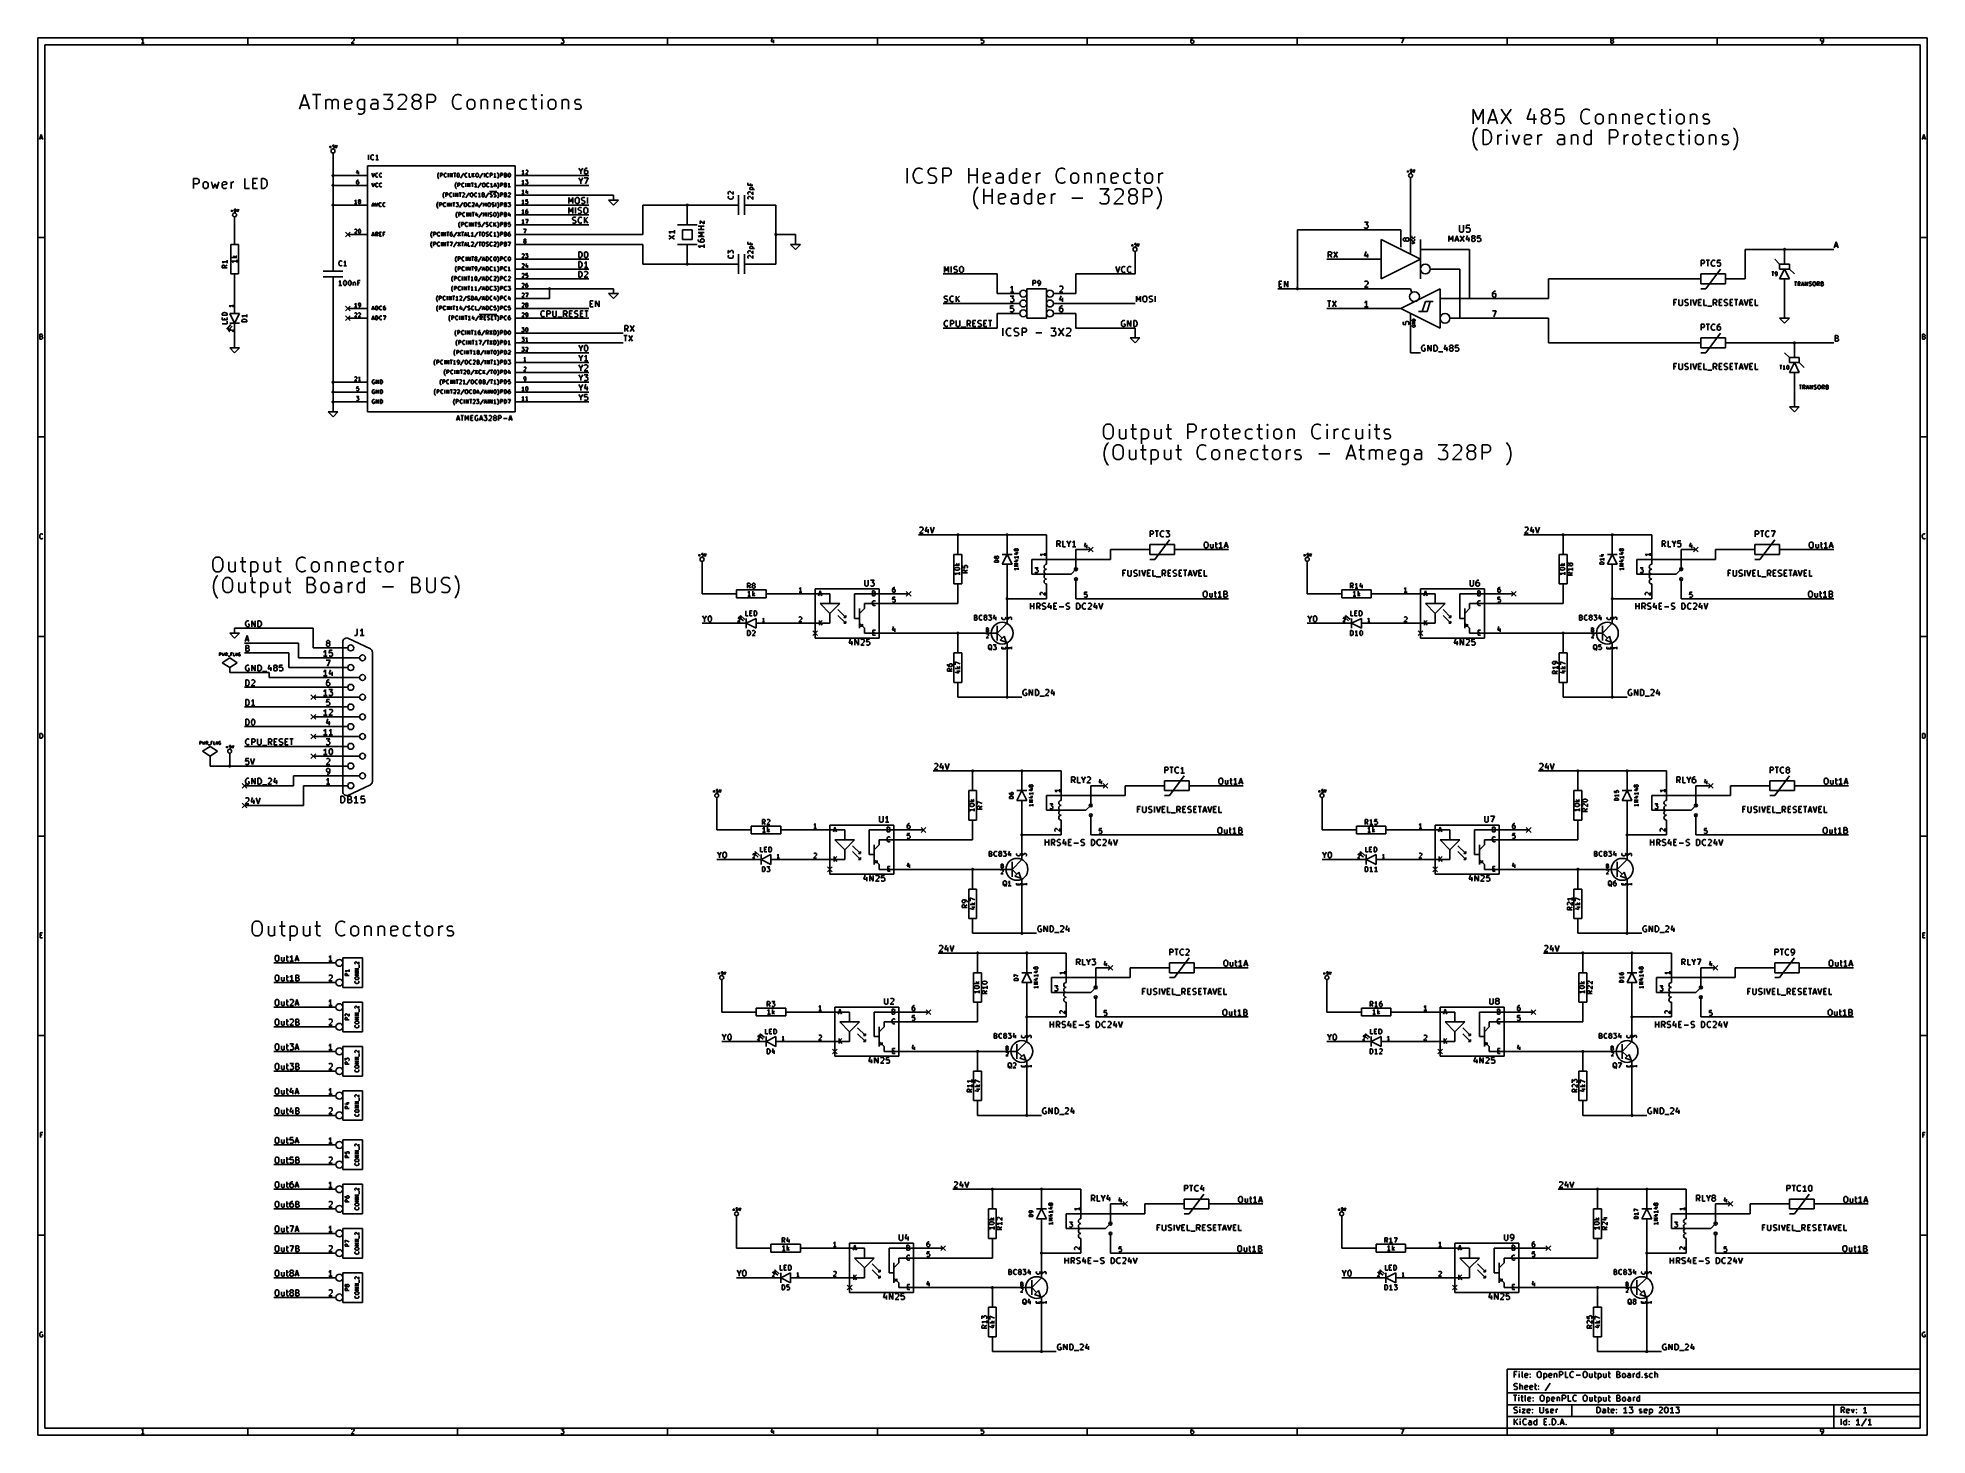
# Model space of a CAD drawing. Extents: x 4000 to 196000, y 4000 to 146000.
import ezdxf

# ---------------------------------------------------------------- set-up
doc = ezdxf.new("R2010")
doc.units = 0
doc.layers.add('BLACK', color=1, linetype='CONTINUOUS')

msp = doc.modelspace()

# ---------------------------------------------------------------- linework, layer by layer
at = {"layer": 'BLACK'}
for p, q in [((4000, 146000), (196000, 146000)), ((4000, 4000), (4000, 146000)), ((14670, 145950), (14620, 145880)), ((14670, 145450), (14670, 145950)), ((25330, 146000), (25330, 145300)), ((35860, 145900), (35880, 145920)), ((35880, 145920), (35930, 145950)), ((35930, 145950), (36050, 145950)), ((36050, 145950), (36090, 145920)), ((36090, 145920), (36120, 145900)), ((46660, 146000), (46660, 145300)), ((57160, 145950), (57470, 145950)), ((57470, 145950), (57300, 145760)), ((67990, 146000), (67990, 145300)), ((78630, 145970), (78520, 145610)), ((89320, 146000), (89320, 145300)), ((99870, 145950), (99850, 145710)), ((100110, 145950), (99870, 145950)), ((110650, 146000), (110650, 145300)), ((121270, 145920), (121250, 145900)), ((121320, 145950), (121270, 145920)), ((121410, 145950), (121320, 145950)), ((131980, 146000), (131980, 145300)), ((142480, 145950), (142810, 145950)), ((142810, 145950), (142600, 145450)), ((153310, 146000), (153310, 145300)), ((163860, 145900), (163880, 145920)), ((163880, 145920), (163930, 145950)), ((163930, 145950), (164030, 145950)), ((164030, 145950), (164070, 145920)), ((164070, 145920), (164100, 145900)), ((174640, 146000), (174640, 145300)), ((185210, 145920), (185190, 145900)), ((185260, 145950), (185210, 145920)), ((185360, 145950), (185260, 145950)), ((185400, 145920), (185360, 145950)), ((185430, 145900), (185400, 145920)), ((196000, 146000), (196000, 4000)), ((4700, 145300), (195300, 145300)), ((4700, 4700), (4700, 145300)), ((14570, 145830), (14530, 145800)), ((14810, 145450), (14530, 145450)), ((14620, 145880), (14570, 145830)), ((36120, 145730), (35830, 145450)), ((35830, 145450), (36140, 145450)), ((36120, 145900), (36140, 145850)), ((36140, 145800), (36120, 145730)), ((36140, 145850), (36140, 145800)), ((57190, 145470), (57160, 145500)), ((57230, 145450), (57190, 145470)), ((57380, 145450), (57230, 145450)), ((57300, 145760), (57380, 145760)), ((57380, 145760), (57420, 145730)), ((57420, 145470), (57380, 145450)), ((57420, 145730), (57450, 145710)), ((57450, 145500), (57420, 145470)), ((57450, 145710), (57470, 145660)), ((57470, 145540), (57450, 145500)), ((57470, 145660), (57470, 145540)), ((78520, 145610), (78820, 145610)), ((78750, 145780), (78750, 145450)), ((99850, 145710), (99870, 145730)), ((99870, 145470), (99850, 145500)), ((99870, 145730), (99920, 145760)), ((99920, 145450), (99870, 145470)), ((99920, 145760), (100040, 145760)), ((100040, 145450), (99920, 145450)), ((100040, 145760), (100080, 145730)), ((100080, 145470), (100040, 145450)), ((100080, 145730), (100110, 145710)), ((100110, 145500), (100080, 145470)), ((100110, 145710), (100130, 145660)), ((100130, 145540), (100110, 145500)), ((100130, 145660), (100130, 145540)), ((121200, 145830), (121180, 145730)), ((121180, 145730), (121180, 145540)), ((121200, 145710), (121180, 145660)), ((121180, 145540), (121200, 145500)), ((121250, 145900), (121200, 145830)), ((121220, 145730), (121200, 145710)), ((121200, 145500), (121220, 145470)), ((121270, 145760), (121220, 145730)), ((121220, 145470), (121270, 145450)), ((121370, 145760), (121270, 145760)), ((121270, 145450), (121370, 145450)), ((121410, 145730), (121370, 145760)), ((121370, 145450), (121410, 145470)), ((121440, 145710), (121410, 145730)), ((121410, 145470), (121440, 145500)), ((121460, 145660), (121440, 145710)), ((121440, 145500), (121460, 145540)), ((121460, 145540), (121460, 145660)), ((163840, 145850), (163860, 145900)), ((163840, 145830), (163840, 145850)), ((163860, 145780), (163840, 145830)), ((163860, 145690), (163840, 145640)), ((163840, 145640), (163840, 145540)), ((163840, 145540), (163860, 145500)), ((163880, 145760), (163860, 145780)), ((163880, 145710), (163860, 145690)), ((163860, 145500), (163880, 145470)), ((163930, 145730), (163880, 145760)), ((163930, 145730), (163880, 145710)), ((163880, 145470), (163930, 145450)), ((164030, 145730), (163930, 145730)), ((163930, 145450), (164030, 145450)), ((164070, 145760), (164030, 145730)), ((164070, 145710), (164030, 145730)), ((164030, 145450), (164070, 145470)), ((164100, 145780), (164070, 145760)), ((164100, 145690), (164070, 145710)), ((164070, 145470), (164100, 145500)), ((164100, 145900), (164120, 145850)), ((164120, 145830), (164100, 145780)), ((164120, 145640), (164100, 145690)), ((164100, 145500), (164120, 145540)), ((164120, 145850), (164120, 145830)), ((164120, 145540), (164120, 145640)), ((185190, 145900), (185170, 145850)), ((185170, 145850), (185170, 145730)), ((185170, 145730), (185190, 145690)), ((185190, 145690), (185210, 145660)), ((185210, 145660), (185260, 145640)), ((185210, 145450), (185310, 145450)), ((185260, 145640), (185360, 145640)), ((185310, 145450), (185360, 145470)), ((185360, 145640), (185400, 145660)), ((185360, 145470), (185380, 145500)), ((185380, 145500), (185430, 145570)), ((185400, 145660), (185430, 145690)), ((185450, 145850), (185430, 145900)), ((185430, 145690), (185450, 145730)), ((185430, 145570), (185450, 145660)), ((185450, 145660), (185450, 145850)), ((195300, 145300), (195300, 4700)), ((30610, 138740), (31110, 140240)), ((31110, 140240), (31610, 138740)), ((31900, 140240), (32760, 140240)), ((32330, 138740), (32330, 140240)), ((39120, 140240), (40050, 140240)), ((40050, 140240), (39550, 139670)), ((40630, 140100), (40700, 140170)), ((40700, 140170), (40840, 140240)), ((40840, 140240), (41200, 140240)), ((41200, 140240), (41340, 140170)), ((41340, 140170), (41410, 140100)), ((42130, 140100), (42200, 140170)), ((42200, 140170), (42340, 140240)), ((42340, 140240), (42630, 140240)), ((42630, 140240), (42770, 140170)), ((42770, 140170), (42840, 140100)), ((43560, 138740), (43560, 140240)), ((43560, 140240), (44130, 140240)), ((44130, 140240), (44270, 140170)), ((44270, 140170), (44340, 140100)), ((46270, 140030), (46410, 140170)), ((46410, 140170), (46630, 140240)), ((46630, 140240), (46770, 140240)), ((46770, 140240), (46980, 140170)), ((46980, 140170), (47050, 140100)), ((54360, 140240), (54360, 138960)), ((55220, 140240), (55150, 140170)), ((55150, 140170), (55220, 140100)), ((55290, 140170), (55220, 140240)), ((55220, 140240), (55220, 140100)), ((55220, 140100), (55290, 140170)), ((30760, 139170), (31470, 139170)), ((33260, 138740), (33260, 139740)), ((33260, 139600), (33330, 139670)), ((33330, 139670), (33470, 139740)), ((33470, 139740), (33690, 139740)), ((33690, 139740), (33830, 139670)), ((33830, 139670), (33900, 139530)), ((33900, 139530), (33970, 139670)), ((33900, 139530), (33900, 138740)), ((33970, 139670), (34110, 139740)), ((34110, 139740), (34330, 139740)), ((34330, 139740), (34470, 139670)), ((34470, 139670), (34540, 139530)), ((34540, 139530), (34540, 138740)), ((35190, 139530), (35260, 139670)), ((35190, 138960), (35190, 139530)), ((35900, 139390), (35190, 139240)), ((35260, 138810), (35190, 138960)), ((35260, 139670), (35400, 139740)), ((35400, 138740), (35260, 138810)), ((35400, 139740), (35690, 139740)), ((35690, 138740), (35400, 138740)), ((35690, 139740), (35830, 139670)), ((35830, 138810), (35690, 138740)), ((35830, 139670), (35900, 139530)), ((35900, 139530), (35900, 139390)), ((36480, 139460), (36550, 139600)), ((36480, 139030), (36480, 139460)), ((36550, 138890), (36480, 139030)), ((36550, 139600), (36620, 139670)), ((36620, 138810), (36550, 138890)), ((36690, 138240), (36550, 138310)), ((36620, 139670), (36760, 139740)), ((36760, 138740), (36620, 138810)), ((36900, 138240), (36690, 138240)), ((36760, 139740), (37050, 139740)), ((37050, 138740), (36760, 138740)), ((37050, 138310), (36900, 138240)), ((37050, 139740), (37190, 139670)), ((37190, 138810), (37050, 138740)), ((37120, 138390), (37050, 138310)), ((37190, 138530), (37120, 138390)), ((37190, 139740), (37190, 138530)), ((37840, 139100), (37910, 139240)), ((37840, 138960), (37840, 139100)), ((37910, 138810), (37840, 138960)), ((38050, 139740), (37910, 139670)), ((37910, 139240), (38050, 139310)), ((38050, 138740), (37910, 138810)), ((38340, 139740), (38050, 139740)), ((38050, 139310), (38410, 139310)), ((38410, 138740), (38050, 138740)), ((38480, 139670), (38340, 139740)), ((38410, 139310), (38550, 139390)), ((38550, 138810), (38410, 138740)), ((38550, 139530), (38480, 139670)), ((38550, 138740), (38550, 139530)), ((39200, 138810), (39120, 138890)), ((39340, 138740), (39200, 138810)), ((39770, 138740), (39340, 138740)), ((39550, 139670), (39770, 139670)), ((39770, 139670), (39910, 139600)), ((39910, 138810), (39770, 138740)), ((39910, 139600), (39980, 139530)), ((39980, 138890), (39910, 138810)), ((39980, 139530), (40050, 139390)), ((40050, 139030), (39980, 138890)), ((40050, 139390), (40050, 139030)), ((41410, 139600), (40550, 138740)), ((40550, 138740), (41480, 138740)), ((41410, 140100), (41480, 139960)), ((41480, 139810), (41410, 139600)), ((41480, 139960), (41480, 139810)), ((42060, 139960), (42130, 140100)), ((42060, 139890), (42060, 139960)), ((42130, 139740), (42060, 139890)), ((42130, 139460), (42060, 139310)), ((42060, 139310), (42060, 139030)), ((42060, 139030), (42130, 138890)), ((42200, 139670), (42130, 139740)), ((42200, 139530), (42130, 139460)), ((42130, 138890), (42200, 138810)), ((42340, 139600), (42200, 139670)), ((42340, 139600), (42200, 139530)), ((42200, 138810), (42340, 138740)), ((42630, 139600), (42340, 139600)), ((42340, 138740), (42630, 138740)), ((42770, 139670), (42630, 139600)), ((42770, 139530), (42630, 139600)), ((42630, 138740), (42770, 138810)), ((42840, 139740), (42770, 139670)), ((42840, 139460), (42770, 139530)), ((42770, 138810), (42840, 138890)), ((42840, 140100), (42910, 139960)), ((42910, 139890), (42840, 139740)), ((42910, 139310), (42840, 139460)), ((42840, 138890), (42910, 139030)), ((42910, 139960), (42910, 139890)), ((42910, 139030), (42910, 139310)), ((44130, 139460), (43560, 139460)), ((44270, 139530), (44130, 139460)), ((44340, 139600), (44270, 139530)), ((44340, 140100), (44410, 139960)), ((44410, 139740), (44340, 139600)), ((44410, 139960), (44410, 139740)), ((46130, 139600), (46200, 139890)), ((46130, 139390), (46130, 139600)), ((46200, 139100), (46130, 139390)), ((46200, 139890), (46270, 140030)), ((46270, 138960), (46200, 139100)), ((46410, 138810), (46270, 138960)), ((46630, 138740), (46410, 138810)), ((46770, 138740), (46630, 138740)), ((46980, 138810), (46770, 138740)), ((47050, 138890), (46980, 138810)), ((47630, 139460), (47700, 139600)), ((47630, 139030), (47630, 139460)), ((47700, 138890), (47630, 139030)), ((47700, 139600), (47770, 139670)), ((47770, 138810), (47700, 138890)), ((47770, 139670), (47910, 139740)), ((47910, 138740), (47770, 138810)), ((47910, 139740), (48130, 139740)), ((48130, 138740), (47910, 138740)), ((48130, 139740), (48270, 139670)), ((48270, 138810), (48130, 138740)), ((48270, 139670), (48340, 139600)), ((48340, 138890), (48270, 138810)), ((48340, 139600), (48410, 139460)), ((48410, 139030), (48340, 138890)), ((48410, 139460), (48410, 139030)), ((49060, 139740), (49060, 138740)), ((49060, 139600), (49130, 139670)), ((49130, 139670), (49270, 139740)), ((49270, 139740), (49490, 139740)), ((49490, 139740), (49630, 139670)), ((49630, 139670), (49700, 139530)), ((49700, 139530), (49700, 138740)), ((50420, 139740), (50420, 138740)), ((50420, 139600), (50490, 139670)), ((50490, 139670), (50630, 139740)), ((50630, 139740), (50850, 139740)), ((50850, 139740), (50990, 139670)), ((50990, 139670), (51060, 139530)), ((51060, 139530), (51060, 138740)), ((51710, 139530), (51780, 139670)), ((51710, 138960), (51710, 139530)), ((52420, 139390), (51710, 139240)), ((51780, 138810), (51710, 138960)), ((51780, 139670), (51920, 139740)), ((51920, 138740), (51780, 138810)), ((51920, 139740), (52210, 139740)), ((52210, 138740), (51920, 138740)), ((52210, 139740), (52350, 139670)), ((52350, 138810), (52210, 138740)), ((52350, 139670), (52420, 139530)), ((52420, 139530), (52420, 139390)), ((53000, 139460), (53070, 139600)), ((53000, 139030), (53000, 139460)), ((53070, 138890), (53000, 139030)), ((53070, 139600), (53140, 139670)), ((53140, 138810), (53070, 138890)), ((53140, 139670), (53280, 139740)), ((53280, 138740), (53140, 138810)), ((53280, 139740), (53570, 139740)), ((53570, 138740), (53280, 138740)), ((53570, 139740), (53710, 139670)), ((53710, 138810), (53570, 138740)), ((54140, 139740), (54710, 139740)), ((54360, 138960), (54430, 138810)), ((54430, 138810), (54570, 138740)), ((54570, 138740), (54710, 138740)), ((55220, 138740), (55220, 139740)), ((55860, 139460), (55930, 139600)), ((55860, 139030), (55860, 139460)), ((55930, 138890), (55860, 139030)), ((55930, 139600), (56000, 139670)), ((56000, 138810), (55930, 138890)), ((56000, 139670), (56140, 139740)), ((56140, 138740), (56000, 138810)), ((56140, 139740), (56360, 139740)), ((56360, 138740), (56140, 138740)), ((56360, 139740), (56500, 139670)), ((56500, 138810), (56360, 138740)), ((56500, 139670), (56570, 139600)), ((56570, 138890), (56500, 138810)), ((56570, 139600), (56640, 139460)), ((56640, 139030), (56570, 138890)), ((56640, 139460), (56640, 139030)), ((57290, 139740), (57290, 138740)), ((57290, 139600), (57360, 139670)), ((57360, 139670), (57500, 139740)), ((57500, 139740), (57720, 139740)), ((57720, 139740), (57860, 139670)), ((57860, 139670), (57930, 139530)), ((57930, 139530), (57930, 138740)), ((58580, 139530), (58650, 139670)), ((58580, 139460), (58580, 139530)), ((58650, 139310), (58580, 139460)), ((58580, 138810), (58720, 138740)), ((58650, 139670), (58790, 139740)), ((58790, 139240), (58650, 139310)), ((58720, 138740), (59000, 138740)), ((58790, 139740), (59000, 139740)), ((59000, 139240), (58790, 139240)), ((59000, 139740), (59150, 139670)), ((59150, 139170), (59000, 139240)), ((59000, 138740), (59150, 138810)), ((59220, 139030), (59150, 139170)), ((59150, 138810), (59220, 138960)), ((59220, 138960), (59220, 139030)), ((149860, 137240), (149860, 138740)), ((149860, 138740), (150360, 137670)), ((150360, 137670), (150860, 138740)), ((150860, 138740), (150860, 137240)), ((151350, 137240), (151850, 138740)), ((151850, 138740), (152350, 137240)), ((152710, 138740), (153710, 137240)), ((153710, 138740), (152710, 137240)), ((155710, 138810), (155360, 137740)), ((156070, 138240), (156070, 137240)), ((156790, 138460), (156860, 138600)), ((156790, 138390), (156790, 138460)), ((156860, 138240), (156790, 138390)), ((156860, 138600), (156930, 138670)), ((156930, 138170), (156860, 138240)), ((156930, 138670), (157070, 138740)), ((157070, 138740), (157360, 138740)), ((157360, 138740), (157500, 138670)), ((157500, 138670), (157570, 138600)), ((157570, 138240), (157500, 138170)), ((157570, 138600), (157640, 138460)), ((157640, 138390), (157570, 138240)), ((157640, 138460), (157640, 138390)), ((158290, 138740), (158220, 138030)), ((159000, 138740), (158290, 138740)), ((160790, 138100), (160860, 138390)), ((160860, 138390), (160930, 138530)), ((160930, 138530), (161070, 138670)), ((161070, 138670), (161290, 138740)), ((161290, 138740), (161430, 138740)), ((161430, 138740), (161640, 138670)), ((161640, 138670), (161710, 138600)), ((162430, 138170), (162570, 138240)), ((162570, 138240), (162790, 138240)), ((162790, 138240), (162930, 138170)), ((163720, 138240), (163720, 137240)), ((163790, 138170), (163930, 138240)), ((163930, 138240), (164150, 138240)), ((164150, 138240), (164290, 138170)), ((165080, 138240), (165080, 137240)), ((165150, 138170), (165290, 138240)), ((165290, 138240), (165510, 138240)), ((165510, 138240), (165650, 138170)), ((166440, 138170), (166580, 138240)), ((166580, 138240), (166870, 138240)), ((166870, 138240), (167010, 138170)), ((167800, 138170), (167940, 138240)), ((167940, 138240), (168230, 138240)), ((168230, 138240), (168370, 138170)), ((168800, 138240), (169370, 138240)), ((169020, 138740), (169020, 137460)), ((169880, 138740), (169810, 138670)), ((169810, 138670), (169880, 138600)), ((169950, 138670), (169880, 138740)), ((169880, 138740), (169880, 138600)), ((169880, 138600), (169950, 138670)), ((169880, 137240), (169880, 138240)), ((170660, 138170), (170800, 138240)), ((170800, 138240), (171020, 138240)), ((171020, 138240), (171160, 138170)), ((171950, 138240), (171950, 137240)), ((172020, 138170), (172160, 138240)), ((172160, 138240), (172380, 138240)), ((172380, 138240), (172520, 138170)), ((173310, 138170), (173450, 138240)), ((173450, 138240), (173660, 138240)), ((173660, 138240), (173810, 138170)), ((149930, 136210), (150000, 136430)), ((150000, 136430), (150070, 136570)), ((150070, 136570), (150210, 136790)), ((150210, 136790), (150290, 136860)), ((150860, 135140), (150860, 136640)), ((150860, 136640), (151210, 136640)), ((151210, 136640), (151430, 136570)), ((151430, 136570), (151570, 136430)), ((151500, 137670), (152210, 137670)), ((151570, 136430), (151640, 136290)), ((153290, 136640), (153220, 136570)), ((153220, 136570), (153290, 136500)), ((153360, 136570), (153290, 136640)), ((153290, 136640), (153290, 136500)), ((153290, 136500), (153360, 136570)), ((155360, 137740), (156280, 137740)), ((156860, 137960), (156790, 137810)), ((156790, 137810), (156790, 137530)), ((156790, 137530), (156860, 137390)), ((156930, 138030), (156860, 137960)), ((156860, 137390), (156930, 137310)), ((157070, 138100), (156930, 138170)), ((157070, 138100), (156930, 138030)), ((156930, 137310), (157070, 137240)), ((157360, 138100), (157070, 138100)), ((157070, 137240), (157360, 137240)), ((157500, 138170), (157360, 138100)), ((157500, 138030), (157360, 138100)), ((157360, 137240), (157500, 137310)), ((157570, 137960), (157500, 138030)), ((157500, 137310), (157570, 137390)), ((157640, 137810), (157570, 137960)), ((157570, 137390), (157640, 137530)), ((157640, 137530), (157640, 137810)), ((158220, 138030), (158290, 138100)), ((158290, 137310), (158220, 137390)), ((158290, 138100), (158430, 138170)), ((158430, 137240), (158290, 137310)), ((158430, 138170), (158790, 138170)), ((158790, 137240), (158430, 137240)), ((158790, 138170), (158930, 138100)), ((158930, 137310), (158790, 137240)), ((158930, 138100), (159000, 138030)), ((159000, 137390), (158930, 137310)), ((159000, 138030), (159070, 137890)), ((159070, 137530), (159000, 137390)), ((159070, 137890), (159070, 137530)), ((160790, 137890), (160790, 138100)), ((160860, 137600), (160790, 137890)), ((160930, 137460), (160860, 137600)), ((161070, 137310), (160930, 137460)), ((161290, 137240), (161070, 137310)), ((161430, 137240), (161290, 137240)), ((161640, 137310), (161430, 137240)), ((161710, 137390), (161640, 137310)), ((161860, 135140), (161860, 136640)), ((162290, 137960), (162360, 138100)), ((162290, 137530), (162290, 137960)), ((162360, 137390), (162290, 137530)), ((162360, 138100), (162430, 138170)), ((162430, 137310), (162360, 137390)), ((162570, 137240), (162430, 137310)), ((162790, 137240), (162570, 137240)), ((162930, 137310), (162790, 137240)), ((162930, 138170), (163000, 138100)), ((163000, 137390), (162930, 137310)), ((163000, 138100), (163070, 137960)), ((163070, 137530), (163000, 137390)), ((163070, 137960), (163070, 137530)), ((163720, 138100), (163790, 138170)), ((163720, 135140), (163720, 136640)), ((163720, 136640), (164290, 136640)), ((164290, 138170), (164360, 138030)), ((164290, 136640), (164430, 136570)), ((164360, 138030), (164360, 137240)), ((164430, 136570), (164500, 136500)), ((164500, 136500), (164570, 136360)), ((164570, 136360), (164570, 136140)), ((165080, 138100), (165150, 138170)), ((165650, 138170), (165720, 138030)), ((165720, 138030), (165720, 137240)), ((166370, 138030), (166440, 138170)), ((166370, 137460), (166370, 138030)), ((167080, 137890), (166370, 137740)), ((166440, 137310), (166370, 137460)), ((166580, 137240), (166440, 137310)), ((166870, 137240), (166580, 137240)), ((167010, 137310), (166870, 137240)), ((167010, 138170), (167080, 138030)), ((167080, 138030), (167080, 137890)), ((167510, 136640), (167510, 135360)), ((167660, 137960), (167730, 138100)), ((167660, 137530), (167660, 137960)), ((167730, 137390), (167660, 137530)), ((167730, 138100), (167800, 138170)), ((167800, 137310), (167730, 137390)), ((167940, 137240), (167800, 137310)), ((168230, 137240), (167940, 137240)), ((168370, 137310), (168230, 137240)), ((169020, 137460), (169090, 137310)), ((169090, 137310), (169230, 137240)), ((169230, 137240), (169370, 137240)), ((170520, 137960), (170590, 138100)), ((170520, 137530), (170520, 137960)), ((170590, 137390), (170520, 137530)), ((170590, 138100), (170660, 138170)), ((170660, 137310), (170590, 137390)), ((170800, 137240), (170660, 137310)), ((171020, 137240), (170800, 137240)), ((170950, 136640), (170950, 135360)), ((171160, 137310), (171020, 137240)), ((171160, 138170), (171230, 138100)), ((171230, 137390), (171160, 137310)), ((171230, 138100), (171300, 137960)), ((171300, 137530), (171230, 137390)), ((171300, 137960), (171300, 137530)), ((171810, 136640), (171740, 136570)), ((171740, 136570), (171810, 136500)), ((171880, 136570), (171810, 136640)), ((171810, 136640), (171810, 136500)), ((171810, 136500), (171880, 136570)), ((171950, 138100), (172020, 138170)), ((172520, 138170), (172590, 138030)), ((172590, 138030), (172590, 137240)), ((173240, 138030), (173310, 138170)), ((173240, 137960), (173240, 138030)), ((173310, 137810), (173240, 137960)), ((173240, 137310), (173380, 137240)), ((173450, 137740), (173310, 137810)), ((173380, 137240), (173660, 137240)), ((173660, 137740), (173450, 137740)), ((173810, 137670), (173660, 137740)), ((173660, 137240), (173810, 137310)), ((173880, 137530), (173810, 137670)), ((173810, 137310), (173880, 137460)), ((173880, 137460), (173880, 137530)), ((176380, 136790), (176300, 136860)), ((176520, 136570), (176380, 136790)), ((176590, 136430), (176520, 136570)), ((176660, 136210), (176590, 136430)), ((4190, 135660), (4350, 136160)), ((4240, 135800), (4470, 135800)), ((4350, 136160), (4520, 135660)), ((33610, 134910), (33840, 134910)), ((33730, 134800), (33730, 135030)), ((33980, 135100), (33970, 134960)), ((33970, 134960), (33980, 134970)), ((33980, 134810), (33970, 134830)), ((34120, 135100), (33980, 135100)), ((33980, 134970), (34010, 134980)), ((34010, 134800), (33980, 134810)), ((34010, 134980), (34080, 134980)), ((34080, 134800), (34010, 134800)), ((34080, 134980), (34110, 134970)), ((34110, 134810), (34080, 134800)), ((34110, 134970), (34120, 134960)), ((34120, 134830), (34110, 134810)), ((34120, 134960), (34140, 134930)), ((34140, 134860), (34120, 134830)), ((34140, 134930), (34140, 134860)), ((34230, 135100), (34330, 134800)), ((34330, 134800), (34430, 135100)), ((149860, 135860), (149930, 136210)), ((149860, 135570), (149860, 135860)), ((149930, 135210), (149860, 135570)), ((150000, 135000), (149930, 135210)), ((150070, 134860), (150000, 135000)), ((150210, 134640), (150070, 134860)), ((150290, 134570), (150210, 134640)), ((151210, 135140), (150860, 135140)), ((151430, 135210), (151210, 135140)), ((151570, 135360), (151430, 135210)), ((151640, 135500), (151570, 135360)), ((151640, 136290), (151710, 136000)), ((151710, 135790), (151640, 135500)), ((151710, 136000), (151710, 135790)), ((152360, 135140), (152360, 136140)), ((152360, 135860), (152430, 136000)), ((152430, 136000), (152500, 136070)), ((152500, 136070), (152640, 136140)), ((152640, 136140), (152790, 136140)), ((153290, 135140), (153290, 136140)), ((153850, 136140), (154210, 135140)), ((154210, 135140), (154570, 136140)), ((155070, 135930), (155140, 136070)), ((155070, 135360), (155070, 135930)), ((155780, 135790), (155070, 135640)), ((155140, 135210), (155070, 135360)), ((155140, 136070), (155280, 136140)), ((155280, 135140), (155140, 135210)), ((155280, 136140), (155570, 136140)), ((155570, 135140), (155280, 135140)), ((155570, 136140), (155710, 136070)), ((155710, 135210), (155570, 135140)), ((155710, 136070), (155780, 135930)), ((155780, 135930), (155780, 135790)), ((156430, 135140), (156430, 136140)), ((156430, 135860), (156500, 136000)), ((156500, 136000), (156570, 136070)), ((156570, 136070), (156710, 136140)), ((156710, 136140), (156860, 136140)), ((158430, 135500), (158500, 135640)), ((158430, 135360), (158430, 135500)), ((158500, 135210), (158430, 135360)), ((158640, 136140), (158500, 136070)), ((158500, 135640), (158640, 135710)), ((158640, 135140), (158500, 135210)), ((158930, 136140), (158640, 136140)), ((158640, 135710), (159000, 135710)), ((159000, 135140), (158640, 135140)), ((159070, 136070), (158930, 136140)), ((159000, 135710), (159140, 135790)), ((159140, 135210), (159000, 135140)), ((159140, 135930), (159070, 136070)), ((159140, 135140), (159140, 135930)), ((159860, 136140), (159860, 135140)), ((159860, 136000), (159930, 136070)), ((159930, 136070), (160070, 136140)), ((160070, 136140), (160290, 136140)), ((160290, 136140), (160430, 136070)), ((160430, 136070), (160500, 135930)), ((160500, 135930), (160500, 135140)), ((161150, 135860), (161220, 136000)), ((161150, 135430), (161150, 135860)), ((161220, 135290), (161150, 135430)), ((161220, 136000), (161290, 136070)), ((161290, 135210), (161220, 135290)), ((161290, 136070), (161430, 136140)), ((161430, 135140), (161290, 135210)), ((161430, 136140), (161720, 136140)), ((161720, 135140), (161430, 135140)), ((161720, 136140), (161860, 136070)), ((161860, 135210), (161720, 135140)), ((164290, 135860), (163720, 135860)), ((164430, 135930), (164290, 135860)), ((164500, 136000), (164430, 135930)), ((164570, 136140), (164500, 136000)), ((165220, 135140), (165220, 136140)), ((165220, 135860), (165290, 136000)), ((165290, 136000), (165360, 136070)), ((165360, 136070), (165500, 136140)), ((165500, 136140), (165650, 136140)), ((166080, 135860), (166150, 136000)), ((166080, 135430), (166080, 135860)), ((166150, 135290), (166080, 135430)), ((166150, 136000), (166220, 136070)), ((166220, 135210), (166150, 135290)), ((166220, 136070), (166360, 136140)), ((166360, 135140), (166220, 135210)), ((166360, 136140), (166580, 136140)), ((166580, 135140), (166360, 135140)), ((166580, 136140), (166720, 136070)), ((166720, 135210), (166580, 135140)), ((166720, 136070), (166790, 136000)), ((166790, 135290), (166720, 135210)), ((166790, 136000), (166860, 135860)), ((166860, 135430), (166790, 135290)), ((166860, 135860), (166860, 135430)), ((167290, 136140), (167860, 136140)), ((167510, 135360), (167580, 135210)), ((167580, 135210), (167720, 135140)), ((167720, 135140), (167860, 135140)), ((168300, 135930), (168370, 136070)), ((168300, 135360), (168300, 135930)), ((169010, 135790), (168300, 135640)), ((168370, 135210), (168300, 135360)), ((168370, 136070), (168510, 136140)), ((168510, 135140), (168370, 135210)), ((168510, 136140), (168800, 136140)), ((168800, 135140), (168510, 135140)), ((168800, 136140), (168940, 136070)), ((168940, 135210), (168800, 135140)), ((168940, 136070), (169010, 135930)), ((169010, 135930), (169010, 135790)), ((169590, 135860), (169660, 136000)), ((169590, 135430), (169590, 135860)), ((169660, 135290), (169590, 135430)), ((169660, 136000), (169730, 136070)), ((169730, 135210), (169660, 135290)), ((169730, 136070), (169870, 136140)), ((169870, 135140), (169730, 135210)), ((169870, 136140), (170160, 136140)), ((170160, 135140), (169870, 135140)), ((170160, 136140), (170300, 136070)), ((170300, 135210), (170160, 135140)), ((170730, 136140), (171300, 136140)), ((170950, 135360), (171020, 135210)), ((171020, 135210), (171160, 135140)), ((171160, 135140), (171300, 135140)), ((171810, 135140), (171810, 136140)), ((172450, 135860), (172520, 136000)), ((172450, 135430), (172450, 135860)), ((172520, 135290), (172450, 135430)), ((172520, 136000), (172590, 136070)), ((172590, 135210), (172520, 135290)), ((172590, 136070), (172730, 136140)), ((172730, 135140), (172590, 135210)), ((172730, 136140), (172950, 136140)), ((172950, 135140), (172730, 135140)), ((172950, 136140), (173090, 136070)), ((173090, 135210), (172950, 135140)), ((173090, 136070), (173160, 136000)), ((173160, 135290), (173090, 135210)), ((173160, 136000), (173230, 135860)), ((173230, 135430), (173160, 135290)), ((173230, 135860), (173230, 135430)), ((173880, 136140), (173880, 135140)), ((173880, 136000), (173950, 136070)), ((173950, 136070), (174090, 136140)), ((174090, 136140), (174310, 136140)), ((174310, 136140), (174450, 136070)), ((174450, 136070), (174520, 135930)), ((174520, 135930), (174520, 135140)), ((175170, 135930), (175240, 136070)), ((175170, 135860), (175170, 135930)), ((175240, 135710), (175170, 135860)), ((175170, 135210), (175310, 135140)), ((175240, 136070), (175380, 136140)), ((175380, 135640), (175240, 135710)), ((175310, 135140), (175590, 135140)), ((175380, 136140), (175590, 136140)), ((175590, 135640), (175380, 135640)), ((175590, 136140), (175740, 136070)), ((175740, 135570), (175590, 135640)), ((175590, 135140), (175740, 135210)), ((175810, 135430), (175740, 135570)), ((175740, 135210), (175810, 135360)), ((175810, 135360), (175810, 135430)), ((176300, 134570), (176380, 134640)), ((176380, 134640), (176520, 134860)), ((176520, 134860), (176590, 135000)), ((176590, 135000), (176660, 135210)), ((176730, 135860), (176660, 136210)), ((176660, 135210), (176730, 135570)), ((176730, 135570), (176730, 135860)), ((195490, 135660), (195650, 136160)), ((195540, 135800), (195770, 135800)), ((195650, 136160), (195820, 135660)), ((34000, 134000), (34000, 134300)), ((34000, 134000), (34000, 124000)), ((36480, 132560), (36390, 132270)), ((37500, 133000), (37500, 108000)), ((52500, 133000), (37500, 133000)), ((37620, 133610), (37620, 134110)), ((37840, 133890), (37860, 133990)), ((37840, 133820), (37840, 133890)), ((37860, 133730), (37840, 133820)), ((37860, 133990), (37880, 134040)), ((37880, 133680), (37860, 133730)), ((37880, 134040), (37930, 134080)), ((37930, 133630), (37880, 133680)), ((37930, 134080), (38000, 134110)), ((38000, 133610), (37930, 133630)), ((38000, 134110), (38050, 134110)), ((38050, 133610), (38000, 133610)), ((38050, 134110), (38120, 134080)), ((38120, 133630), (38050, 133610)), ((38120, 134080), (38140, 134060)), ((38140, 133660), (38120, 133630)), ((38380, 133990), (38340, 133960)), ((38620, 133610), (38340, 133610)), ((38430, 134040), (38380, 133990)), ((38480, 134110), (38430, 134040)), ((38480, 133610), (38480, 134110)), ((52500, 108000), (52500, 133000)), ((53270, 132480), (53230, 132440)), ((53310, 132540), (53270, 132480)), ((53310, 132140), (53310, 132540)), ((53580, 132500), (53600, 132520)), ((53600, 132520), (53630, 132540)), ((53630, 132540), (53730, 132540)), ((53730, 132540), (53770, 132520)), ((53770, 132520), (53790, 132500)), ((53790, 132500), (53800, 132460)), ((58980, 132760), (59180, 132440)), ((59180, 132440), (59380, 132760)), ((59570, 132610), (59540, 132500)), ((59540, 132500), (59540, 132270)), ((59630, 132700), (59570, 132610)), ((59600, 132500), (59570, 132470)), ((59660, 132530), (59600, 132500)), ((59660, 132730), (59630, 132700)), ((59720, 132760), (59660, 132730)), ((59770, 132530), (59660, 132530)), ((59830, 132760), (59720, 132760)), ((59830, 132500), (59770, 132530)), ((59860, 132470), (59830, 132500)), ((92330, 131240), (92330, 132740)), ((93040, 132390), (93110, 132530)), ((93110, 132530), (93250, 132670)), ((93250, 132670), (93470, 132740)), ((93470, 132740), (93610, 132740)), ((93610, 132740), (93820, 132670)), ((93820, 132670), (93890, 132600)), ((94470, 132460), (94540, 132600)), ((94540, 132600), (94610, 132670)), ((94610, 132670), (94750, 132740)), ((94750, 132740), (95110, 132740)), ((95110, 132740), (95320, 132670)), ((95970, 131240), (95970, 132740)), ((95970, 132740), (96540, 132740)), ((96540, 132740), (96680, 132670)), ((96680, 132670), (96750, 132600)), ((96750, 132600), (96820, 132460)), ((98610, 131240), (98610, 132740)), ((99460, 131240), (99460, 132740)), ((103470, 131240), (103470, 132740)), ((107550, 132390), (107620, 132530)), ((107620, 132530), (107760, 132670)), ((107760, 132670), (107980, 132740)), ((107980, 132740), (108120, 132740)), ((108120, 132740), (108330, 132670)), ((108330, 132670), (108400, 132600)), ((115710, 132740), (115710, 131460)), ((143230, 132300), (143230, 132530)), ((143480, 132600), (143470, 132460)), ((143620, 132600), (143480, 132600)), ((143480, 132470), (143510, 132480)), ((143510, 132480), (143580, 132480)), ((143580, 132480), (143610, 132470)), ((143730, 132600), (143830, 132300)), ((143830, 132300), (143930, 132600)), ((19840, 130700), (19840, 131700)), ((19840, 131700), (20220, 131700)), ((20220, 131170), (19840, 131170)), ((20220, 131700), (20310, 131650)), ((20310, 131220), (20220, 131170)), ((20310, 131650), (20360, 131600)), ((20360, 131270), (20310, 131220)), ((20360, 131600), (20410, 131500)), ((20410, 131360), (20360, 131270)), ((20410, 131500), (20410, 131360)), ((20790, 131170), (20840, 131270)), ((20790, 130890), (20790, 131170)), ((20840, 130790), (20790, 130890)), ((20840, 131270), (20890, 131310)), ((20890, 130740), (20840, 130790)), ((20890, 131310), (20980, 131360)), ((20980, 130700), (20890, 130740)), ((20980, 131360), (21120, 131360)), ((21120, 130700), (20980, 130700)), ((21120, 131360), (21220, 131310)), ((21220, 130740), (21120, 130700)), ((21220, 131310), (21270, 131270)), ((21270, 130790), (21220, 130740)), ((21270, 131270), (21310, 131170)), ((21310, 130890), (21270, 130790)), ((21310, 131170), (21310, 130890)), ((21640, 131360), (21830, 130700)), ((21830, 130700), (22020, 131170)), ((22020, 131170), (22210, 130700)), ((22210, 130700), (22400, 131360)), ((22740, 131220), (22790, 131310)), ((22740, 130840), (22740, 131220)), ((23220, 131120), (22740, 131030)), ((22790, 130740), (22740, 130840)), ((22790, 131310), (22880, 131360)), ((22880, 130700), (22790, 130740)), ((22880, 131360), (23070, 131360)), ((23070, 130700), (22880, 130700)), ((23070, 131360), (23170, 131310)), ((23170, 130740), (23070, 130700)), ((23170, 131310), (23220, 131220)), ((23220, 131220), (23220, 131120)), ((23650, 130700), (23650, 131360)), ((23650, 131170), (23700, 131270)), ((23700, 131270), (23740, 131310)), ((23740, 131310), (23840, 131360)), ((23840, 131360), (23930, 131360)), ((25030, 130700), (25030, 131700)), ((25500, 130700), (25030, 130700)), ((25840, 130700), (25840, 131700)), ((25840, 131700), (26310, 131700)), ((25840, 131220), (26170, 131220)), ((26310, 130700), (25840, 130700)), ((26740, 130700), (26740, 131700)), ((26740, 131700), (26980, 131700)), ((26980, 130700), (26740, 130700)), ((26980, 131700), (27120, 131650)), ((27120, 130740), (26980, 130700)), ((27120, 131650), (27210, 131550)), ((27210, 130840), (27120, 130740)), ((27210, 131550), (27260, 131460)), ((27260, 130930), (27210, 130840)), ((27260, 131460), (27310, 131270)), ((27310, 131120), (27260, 130930)), ((27310, 131270), (27310, 131120)), ((34000, 132000), (35500, 132000)), ((34000, 131000), (35500, 131000)), ((37500, 132000), (35500, 132000)), ((37500, 131000), (35500, 131000)), ((36390, 132270), (36630, 132270)), ((36410, 131440), (36390, 131370)), ((36390, 131370), (36390, 131210)), ((36410, 131350), (36390, 131310)), ((36390, 131210), (36410, 131180)), ((36440, 131500), (36410, 131440)), ((36420, 131370), (36410, 131350)), ((36410, 131180), (36420, 131160)), ((36460, 131390), (36420, 131370)), ((36420, 131160), (36460, 131140)), ((36460, 131520), (36440, 131500)), ((36500, 131540), (36460, 131520)), ((36540, 131390), (36460, 131390)), ((36460, 131140), (36540, 131140)), ((36580, 131540), (36500, 131540)), ((36580, 131370), (36540, 131390)), ((36540, 131140), (36580, 131160)), ((36580, 132400), (36580, 132140)), ((36600, 131350), (36580, 131370)), ((36580, 131160), (36600, 131180)), ((36610, 131310), (36600, 131350)), ((36600, 131180), (36610, 131210)), ((36610, 131210), (36610, 131310)), ((37940, 132240), (38070, 131840)), ((37940, 131240), (38070, 130840)), ((38070, 131840), (38200, 132240)), ((38070, 130840), (38200, 131240)), ((38320, 132070), (38340, 132140)), ((38320, 132010), (38320, 132070)), ((38340, 131930), (38320, 132010)), ((38320, 131070), (38340, 131140)), ((38320, 131010), (38320, 131070)), ((38340, 130930), (38320, 131010)), ((38340, 132140), (38350, 132180)), ((38350, 131900), (38340, 131930)), ((38340, 131140), (38350, 131180)), ((38350, 130900), (38340, 130930)), ((38350, 132180), (38390, 132220)), ((38390, 131860), (38350, 131900)), ((38350, 131180), (38390, 131220)), ((38390, 130860), (38350, 130900)), ((38390, 132220), (38450, 132240)), ((38450, 131840), (38390, 131860)), ((38390, 131220), (38450, 131240)), ((38450, 130840), (38390, 130860)), ((38450, 132240), (38490, 132240)), ((38490, 131840), (38450, 131840)), ((38450, 131240), (38490, 131240)), ((38490, 130840), (38450, 130840)), ((38490, 132240), (38540, 132220)), ((38540, 131860), (38490, 131840)), ((38490, 131240), (38540, 131220)), ((38540, 130860), (38490, 130840)), ((38540, 132220), (38560, 132200)), ((38560, 131880), (38540, 131860)), ((38540, 131220), (38560, 131200)), ((38560, 130880), (38540, 130860)), ((38720, 132070), (38740, 132140)), ((38720, 132010), (38720, 132070)), ((38740, 131930), (38720, 132010)), ((38720, 131070), (38740, 131140)), ((38720, 131010), (38720, 131070)), ((38740, 130930), (38720, 131010)), ((38740, 132140), (38750, 132180)), ((38750, 131900), (38740, 131930)), ((38740, 131140), (38750, 131180)), ((38750, 130900), (38740, 130930)), ((38750, 132180), (38790, 132220)), ((38790, 131860), (38750, 131900)), ((38750, 131180), (38790, 131220)), ((38790, 130860), (38750, 130900)), ((38790, 132220), (38850, 132240)), ((38850, 131840), (38790, 131860)), ((38790, 131220), (38850, 131240)), ((38850, 130840), (38790, 130860)), ((38850, 132240), (38890, 132240)), ((38890, 131840), (38850, 131840)), ((38850, 131240), (38890, 131240)), ((38890, 130840), (38850, 130840)), ((38890, 132240), (38940, 132220)), ((38940, 131860), (38890, 131840)), ((38890, 131240), (38940, 131220)), ((38940, 130860), (38890, 130840)), ((38940, 132220), (38960, 132200)), ((38960, 131880), (38940, 131860)), ((38940, 131220), (38960, 131200)), ((38960, 130880), (38940, 130860)), ((44640, 132030), (44650, 132120)), ((44640, 131950), (44640, 132030)), ((44650, 131860), (44640, 131950)), ((44650, 132120), (44670, 132180)), ((44670, 131800), (44650, 131860)), ((44670, 132180), (44690, 132220)), ((44690, 131760), (44670, 131800)), ((44690, 132220), (44730, 132280)), ((44730, 131700), (44690, 131760)), ((44730, 132280), (44750, 132300)), ((44750, 131690), (44730, 131700)), ((44910, 131840), (44910, 132240)), ((44910, 132240), (45060, 132240)), ((45060, 132030), (44910, 132030)), ((45060, 132240), (45100, 132220)), ((45100, 132050), (45060, 132030)), ((45100, 132220), (45110, 132200)), ((45110, 132070), (45100, 132050)), ((45110, 132200), (45130, 132160)), ((45130, 132100), (45110, 132070)), ((45130, 132160), (45130, 132100)), ((45290, 132070), (45310, 132140)), ((45290, 132010), (45290, 132070)), ((45310, 131930), (45290, 132010)), ((45310, 132140), (45320, 132180)), ((45320, 131900), (45310, 131930)), ((45320, 132180), (45360, 132220)), ((45360, 131860), (45320, 131900)), ((45360, 132220), (45420, 132240)), ((45420, 131840), (45360, 131860)), ((45420, 132240), (45460, 132240)), ((45460, 131840), (45420, 131840)), ((45460, 132240), (45510, 132220)), ((45510, 131860), (45460, 131840)), ((45510, 132220), (45530, 132200)), ((45530, 131880), (45510, 131860)), ((45710, 131840), (45710, 132240)), ((45900, 131840), (45900, 132240)), ((45900, 132240), (46120, 131840)), ((46120, 131840), (46120, 132240)), ((46260, 132240), (46490, 132240)), ((46370, 131840), (46370, 132240)), ((46430, 131030), (46440, 131120)), ((46430, 130950), (46430, 131030)), ((46440, 130860), (46430, 130950)), ((46440, 131120), (46460, 131180)), ((46460, 130800), (46440, 130860)), ((46460, 131180), (46480, 131220)), ((46480, 130760), (46460, 130800)), ((46480, 131220), (46520, 131280)), ((46520, 130700), (46480, 130760)), ((46520, 131280), (46540, 131300)), ((46540, 130690), (46520, 130700)), ((46600, 132090), (46620, 132160)), ((46600, 131990), (46600, 132090)), ((46620, 131910), (46600, 131990)), ((46620, 132160), (46630, 132200)), ((46630, 131880), (46620, 131910)), ((46630, 132200), (46650, 132220)), ((46650, 131860), (46630, 131880)), ((46650, 132220), (46690, 132240)), ((46690, 131840), (46650, 131860)), ((46690, 132240), (46730, 132240)), ((46730, 131840), (46690, 131840)), ((46700, 130840), (46700, 131240)), ((46700, 131240), (46850, 131240)), ((46850, 131030), (46700, 131030)), ((46730, 132240), (46770, 132220)), ((46770, 131860), (46730, 131840)), ((46770, 132220), (46790, 132200)), ((46790, 131880), (46770, 131860)), ((46790, 132200), (46810, 132160)), ((46810, 131910), (46790, 131880)), ((46810, 132160), (46820, 132090)), ((46820, 131990), (46810, 131910)), ((46820, 132090), (46820, 131990)), ((46850, 131240), (46890, 131220)), ((46890, 131050), (46850, 131030)), ((46890, 131220), (46900, 131200)), ((46900, 131070), (46890, 131050)), ((46900, 131200), (46920, 131160)), ((46920, 131100), (46900, 131070)), ((46920, 131160), (46920, 131100)), ((47280, 132260), (46940, 131740)), ((47080, 131070), (47100, 131140)), ((47080, 131010), (47080, 131070)), ((47100, 130930), (47080, 131010)), ((47100, 131140), (47110, 131180)), ((47110, 130900), (47100, 130930)), ((47110, 131180), (47150, 131220)), ((47150, 130860), (47110, 130900)), ((47150, 131220), (47210, 131240)), ((47210, 130840), (47150, 130860)), ((47210, 131240), (47250, 131240)), ((47250, 130840), (47210, 130840)), ((47250, 131240), (47300, 131220)), ((47300, 130860), (47250, 130840)), ((47300, 131220), (47320, 131200)), ((47320, 130880), (47300, 130860)), ((47400, 132070), (47420, 132140)), ((47400, 132010), (47400, 132070)), ((47420, 131930), (47400, 132010)), ((47420, 132140), (47430, 132180)), ((47430, 131900), (47420, 131930)), ((47430, 132180), (47470, 132220)), ((47470, 131860), (47430, 131900)), ((47470, 132220), (47530, 132240)), ((47530, 131840), (47470, 131860)), ((47500, 130840), (47500, 131240)), ((47530, 132240), (47570, 132240)), ((47570, 131840), (47530, 131840)), ((47570, 132240), (47620, 132220)), ((47620, 131860), (47570, 131840)), ((47620, 132220), (47640, 132200)), ((47640, 131880), (47620, 131860)), ((47690, 130840), (47690, 131240)), ((47690, 131240), (47910, 130840)), ((47820, 131840), (47820, 132240)), ((48010, 131840), (47820, 131840)), ((47910, 130840), (47910, 131240)), ((48050, 131240), (48280, 131240)), ((48140, 131840), (48140, 132240)), ((48360, 132240), (48140, 132010)), ((48160, 130840), (48160, 131240)), ((48360, 131840), (48190, 132070)), ((48420, 131140), (48390, 131120)), ((48610, 130840), (48390, 130840)), ((48460, 131180), (48420, 131140)), ((48500, 131240), (48460, 131180)), ((48500, 130840), (48500, 131240)), ((48520, 132100), (48540, 132180)), ((48520, 131970), (48520, 132100)), ((48540, 131900), (48520, 131970)), ((48540, 132180), (48570, 132220)), ((48570, 131860), (48540, 131900)), ((48570, 132220), (48610, 132240)), ((48610, 131840), (48570, 131860)), ((48610, 132240), (48690, 132240)), ((48690, 131840), (48610, 131840)), ((48690, 132240), (48730, 132220)), ((48730, 131860), (48690, 131840)), ((48730, 132220), (48760, 132180)), ((48760, 131900), (48730, 131860)), ((49070, 131260), (48730, 130740)), ((48760, 132180), (48780, 132100)), ((48780, 131970), (48760, 131900)), ((48780, 132100), (48780, 131970)), ((49240, 132260), (48900, 131740)), ((49190, 131100), (49210, 131180)), ((49190, 130970), (49190, 131100)), ((49210, 130900), (49190, 130970)), ((49210, 131180), (49240, 131220)), ((49240, 130860), (49210, 130900)), ((49240, 131220), (49280, 131240)), ((49280, 130840), (49240, 130860)), ((49280, 131240), (49360, 131240)), ((49360, 130840), (49280, 130840)), ((49360, 131240), (49400, 131220)), ((49400, 130860), (49360, 130840)), ((49380, 131840), (49380, 132240)), ((49400, 131220), (49430, 131180)), ((49430, 130900), (49400, 130860)), ((49430, 131180), (49450, 131100)), ((49450, 130970), (49430, 130900)), ((49450, 131100), (49450, 130970)), ((49550, 132070), (49570, 132140)), ((49550, 132010), (49550, 132070)), ((49570, 131930), (49550, 132010)), ((49570, 132140), (49580, 132180)), ((49580, 131900), (49570, 131930)), ((49580, 132180), (49620, 132220)), ((49620, 131860), (49580, 131900)), ((49610, 131070), (49630, 131140)), ((49610, 131010), (49610, 131070)), ((49630, 130930), (49610, 131010)), ((49620, 132220), (49680, 132240)), ((49680, 131840), (49620, 131860)), ((49630, 131140), (49640, 131180)), ((49640, 130900), (49630, 130930)), ((49640, 131180), (49680, 131220)), ((49680, 130860), (49640, 130900)), ((49680, 132240), (49720, 132240)), ((49720, 131840), (49680, 131840)), ((49680, 131220), (49740, 131240)), ((49740, 130840), (49680, 130860)), ((49720, 132240), (49770, 132220)), ((49770, 131860), (49720, 131840)), ((49740, 131240), (49780, 131240)), ((49780, 130840), (49740, 130840)), ((49770, 132220), (49790, 132200)), ((49790, 131880), (49770, 131860)), ((49780, 131240), (49830, 131220)), ((49830, 130860), (49780, 130840)), ((49830, 131220), (49850, 131200)), ((49850, 130880), (49830, 130860)), ((49970, 131840), (49970, 132240)), ((49970, 132240), (50120, 132240)), ((50120, 132030), (49970, 132030)), ((50040, 131140), (50010, 131120)), ((50230, 130840), (50010, 130840)), ((50080, 131180), (50040, 131140)), ((50120, 131240), (50080, 131180)), ((50120, 132240), (50160, 132220)), ((50160, 132050), (50120, 132030)), ((50120, 130840), (50120, 131240)), ((50160, 132220), (50170, 132200)), ((50170, 132070), (50160, 132050)), ((50170, 132200), (50190, 132160)), ((50190, 132100), (50170, 132070)), ((50190, 132160), (50190, 132100)), ((50380, 132140), (50350, 132120)), ((50570, 131840), (50350, 131840)), ((50350, 130840), (50480, 131240)), ((50420, 132180), (50380, 132140)), ((50390, 130950), (50580, 130950)), ((50460, 132240), (50420, 132180)), ((50460, 131840), (50460, 132240)), ((50480, 131240), (50610, 130840)), ((50730, 132280), (50710, 132300)), ((50710, 131690), (50730, 131700)), ((50730, 131280), (50710, 131300)), ((50710, 130690), (50730, 130700)), ((50760, 132220), (50730, 132280)), ((50730, 131700), (50760, 131760)), ((50760, 131220), (50730, 131280)), ((50730, 130700), (50760, 130760)), ((50780, 132180), (50760, 132220)), ((50760, 131760), (50780, 131800)), ((50780, 131180), (50760, 131220)), ((50760, 130760), (50780, 130800)), ((50800, 132120), (50780, 132180)), ((50780, 131800), (50800, 131860)), ((50800, 131120), (50780, 131180)), ((50780, 130800), (50800, 130860)), ((50820, 132030), (50800, 132120)), ((50800, 131860), (50820, 131950)), ((50820, 131030), (50800, 131120)), ((50800, 130860), (50820, 130950)), ((50820, 131950), (50820, 132030)), ((50820, 130950), (50820, 131030)), ((51020, 131840), (51020, 132240)), ((51020, 132240), (51170, 132240)), ((51170, 132030), (51020, 132030)), ((51020, 130840), (51020, 131240)), ((51020, 131240), (51170, 131240)), ((51170, 131030), (51020, 131030)), ((51170, 132240), (51210, 132220)), ((51210, 132050), (51170, 132030)), ((51170, 131240), (51210, 131220)), ((51210, 131050), (51170, 131030)), ((51210, 132220), (51220, 132200)), ((51220, 132070), (51210, 132050)), ((51210, 131220), (51220, 131200)), ((51220, 131070), (51210, 131050)), ((51220, 132200), (51240, 132160)), ((51240, 132100), (51220, 132070)), ((51220, 131200), (51240, 131160)), ((51240, 131100), (51220, 131070)), ((51240, 132160), (51240, 132100)), ((51240, 131160), (51240, 131100)), ((51420, 131840), (51420, 132240)), ((51420, 132240), (51550, 132240)), ((51550, 132050), (51420, 132050)), ((51570, 131840), (51420, 131840)), ((51420, 130840), (51420, 131240)), ((51420, 131240), (51550, 131240)), ((51550, 131050), (51420, 131050)), ((51570, 130840), (51420, 130840)), ((51550, 132240), (51590, 132220)), ((51590, 132070), (51550, 132050)), ((51550, 132050), (51610, 132030)), ((51550, 131240), (51590, 131220)), ((51590, 131070), (51550, 131050)), ((51550, 131050), (51610, 131030)), ((51610, 131860), (51570, 131840)), ((51610, 130860), (51570, 130840)), ((51590, 132220), (51610, 132200)), ((51610, 132090), (51590, 132070)), ((51590, 131220), (51610, 131200)), ((51610, 131090), (51590, 131070)), ((51610, 132200), (51620, 132160)), ((51620, 132120), (51610, 132090)), ((51610, 132030), (51620, 132010)), ((51620, 131880), (51610, 131860)), ((51610, 131200), (51620, 131160)), ((51620, 131120), (51610, 131090)), ((51610, 131030), (51620, 131010)), ((51620, 130880), (51610, 130860)), ((51620, 132160), (51620, 132120)), ((51620, 132010), (51640, 131970)), ((51640, 131910), (51620, 131880)), ((51620, 131160), (51620, 131120)), ((51620, 131010), (51640, 130970)), ((51640, 130910), (51620, 130880)), ((51640, 131970), (51640, 131910)), ((51640, 130970), (51640, 130910)), ((51800, 132090), (51820, 132160)), ((51800, 131990), (51800, 132090)), ((51820, 131910), (51800, 131990)), ((51830, 131140), (51800, 131120)), ((52020, 130840), (51800, 130840)), ((51820, 132160), (51830, 132200)), ((51830, 131880), (51820, 131910)), ((51830, 132200), (51850, 132220)), ((51850, 131860), (51830, 131880)), ((51870, 131180), (51830, 131140)), ((51850, 132220), (51890, 132240)), ((51890, 131840), (51850, 131860)), ((51910, 131240), (51870, 131180)), ((51890, 132240), (51930, 132240)), ((51930, 131840), (51890, 131840)), ((51910, 130840), (51910, 131240)), ((51930, 132240), (51970, 132220)), ((51970, 131860), (51930, 131840)), ((51970, 132220), (51990, 132200)), ((51990, 131880), (51970, 131860)), ((51990, 132200), (52010, 132160)), ((52010, 131910), (51990, 131880)), ((52010, 132160), (52020, 132090)), ((52020, 131990), (52010, 131910)), ((52020, 132090), (52020, 131990)), ((52500, 132000), (54500, 132000)), ((52500, 131000), (54500, 131000)), ((53230, 132440), (53200, 132420)), ((53420, 132140), (53200, 132140)), ((53230, 131440), (53200, 131420)), ((53420, 131140), (53200, 131140)), ((53270, 131480), (53230, 131440)), ((53310, 131540), (53270, 131480)), ((53310, 131140), (53310, 131540)), ((53790, 132370), (53560, 132140)), ((53560, 132140), (53800, 132140)), ((53560, 131540), (53800, 131540)), ((53580, 131160), (53560, 131180)), ((53610, 131140), (53580, 131160)), ((53670, 130560), (53580, 130270)), ((53730, 131140), (53610, 131140)), ((53800, 131540), (53670, 131390)), ((53670, 131390), (53730, 131390)), ((53730, 131390), (53770, 131370)), ((53770, 131160), (53730, 131140)), ((53770, 131370), (53790, 131350)), ((53790, 131180), (53770, 131160)), ((53800, 132420), (53790, 132370)), ((53790, 131350), (53800, 131310)), ((53800, 131210), (53790, 131180)), ((53800, 132460), (53800, 132420)), ((53800, 131310), (53800, 131210)), ((54500, 132000), (60000, 132000)), ((54500, 131000), (60000, 131000)), ((58980, 131760), (59180, 131440)), ((59180, 132440), (59180, 132160)), ((59180, 131440), (59380, 131760)), ((59180, 131440), (59180, 131160)), ((59520, 131760), (59920, 131760)), ((59570, 132470), (59540, 132410)), ((59540, 132270), (59570, 132210)), ((59570, 132210), (59600, 132190)), ((59600, 132190), (59660, 132160)), ((59660, 132160), (59770, 132160)), ((59920, 131760), (59660, 131160)), ((59770, 132160), (59830, 132190)), ((59830, 132190), (59860, 132210)), ((59890, 132410), (59860, 132470)), ((59860, 132210), (59890, 132270)), ((59890, 132270), (59890, 132410)), ((76170, 131030), (76170, 131270)), ((76670, 131030), (76170, 131030)), ((76340, 130720), (76360, 130770)), ((76340, 130630), (76340, 130720)), ((76360, 130580), (76340, 130630)), ((76340, 130580), (76840, 130580)), ((76360, 130770), (76390, 130790)), ((76390, 130790), (76430, 130820)), ((76410, 131200), (76410, 131030)), ((76430, 130820), (76580, 130820)), ((76580, 130820), (76620, 130790)), ((76620, 130790), (76650, 130770)), ((76650, 130770), (76670, 130720)), ((76670, 130630), (76650, 130580)), ((76670, 130720), (76670, 130630)), ((92970, 132100), (93040, 132390)), ((92970, 131890), (92970, 132100)), ((93040, 131600), (92970, 131890)), ((93110, 131460), (93040, 131600)), ((93250, 131310), (93110, 131460)), ((93470, 131240), (93250, 131310)), ((93610, 131240), (93470, 131240)), ((93820, 131310), (93610, 131240)), ((93890, 131390), (93820, 131310)), ((94470, 132310), (94470, 132460)), ((94540, 132170), (94470, 132310)), ((94470, 131310), (94680, 131240)), ((94610, 132100), (94540, 132170)), ((94750, 132030), (94610, 132100)), ((94680, 131240), (95040, 131240)), ((95040, 131960), (94750, 132030)), ((95180, 131890), (95040, 131960)), ((95040, 131240), (95180, 131310)), ((95250, 131810), (95180, 131890)), ((95180, 131310), (95250, 131390)), ((95320, 131670), (95250, 131810)), ((95250, 131390), (95320, 131530)), ((95320, 131530), (95320, 131670)), ((96540, 131960), (95970, 131960)), ((96680, 132030), (96540, 131960)), ((96750, 132100), (96680, 132030)), ((96820, 132240), (96750, 132100)), ((96820, 132460), (96820, 132240)), ((98610, 132030), (99460, 132030)), ((99270, 130430), (99340, 130570)), ((99340, 130570), (99480, 130790)), ((99480, 130790), (99560, 130860)), ((100110, 132030), (100180, 132170)), ((100110, 131460), (100110, 132030)), ((100820, 131890), (100110, 131740)), ((100180, 131310), (100110, 131460)), ((100130, 129140), (100130, 130640)), ((100180, 132170), (100320, 132240)), ((100320, 131240), (100180, 131310)), ((100320, 132240), (100610, 132240)), ((100610, 131240), (100320, 131240)), ((100610, 132240), (100750, 132170)), ((100750, 131310), (100610, 131240)), ((100750, 132170), (100820, 132030)), ((100820, 132030), (100820, 131890)), ((100980, 129140), (100980, 130640)), ((101400, 131600), (101470, 131740)), ((101400, 131460), (101400, 131600)), ((101470, 131310), (101400, 131460)), ((101610, 132240), (101470, 132170)), ((101470, 131740), (101610, 131810)), ((101610, 131240), (101470, 131310)), ((101900, 132240), (101610, 132240)), ((101610, 131810), (101970, 131810)), ((101970, 131240), (101610, 131240)), ((102040, 132170), (101900, 132240)), ((101970, 131810), (102110, 131890)), ((102110, 131310), (101970, 131240)), ((102110, 132030), (102040, 132170)), ((102110, 131240), (102110, 132030)), ((102760, 131960), (102830, 132100)), ((102760, 131530), (102760, 131960)), ((102830, 131390), (102760, 131530)), ((102830, 132100), (102900, 132170)), ((102900, 131310), (102830, 131390)), ((102900, 132170), (103040, 132240)), ((103040, 131240), (102900, 131310)), ((103040, 132240), (103330, 132240)), ((103330, 131240), (103040, 131240)), ((103330, 132240), (103470, 132170)), ((103470, 131310), (103330, 131240)), ((104120, 132030), (104190, 132170)), ((104120, 131460), (104120, 132030)), ((104830, 131890), (104120, 131740)), ((104190, 131310), (104120, 131460)), ((104190, 132170), (104330, 132240)), ((104330, 131240), (104190, 131310)), ((104330, 132240), (104620, 132240)), ((104620, 131240), (104330, 131240)), ((104620, 132240), (104760, 132170)), ((104760, 131310), (104620, 131240)), ((104760, 132170), (104830, 132030)), ((104830, 132030), (104830, 131890)), ((104990, 129140), (104990, 130640)), ((105480, 131240), (105480, 132240)), ((105480, 131960), (105550, 132100)), ((105550, 132100), (105620, 132170)), ((105620, 132170), (105760, 132240)), ((105760, 132240), (105910, 132240)), ((107480, 132100), (107550, 132390)), ((107480, 131890), (107480, 132100)), ((107550, 131600), (107480, 131890)), ((107620, 131460), (107550, 131600)), ((107760, 131310), (107620, 131460)), ((107980, 131240), (107760, 131310)), ((108120, 131240), (107980, 131240)), ((108330, 131310), (108120, 131240)), ((108400, 131390), (108330, 131310)), ((108980, 131960), (109050, 132100)), ((108980, 131530), (108980, 131960)), ((109050, 131390), (108980, 131530)), ((109050, 132100), (109120, 132170)), ((109120, 131310), (109050, 131390)), ((109120, 132170), (109260, 132240)), ((109260, 131240), (109120, 131310)), ((109260, 132240), (109480, 132240)), ((109480, 131240), (109260, 131240)), ((109480, 132240), (109620, 132170)), ((109620, 131310), (109480, 131240)), ((109620, 132170), (109690, 132100)), ((109690, 131390), (109620, 131310)), ((109690, 132100), (109760, 131960)), ((109760, 131530), (109690, 131390)), ((109760, 131960), (109760, 131530)), ((110410, 132240), (110410, 131240)), ((110410, 132100), (110480, 132170)), ((110480, 132170), (110620, 132240)), ((110620, 132240), (110840, 132240)), ((110840, 132240), (110980, 132170)), ((110980, 132170), (111050, 132030)), ((111050, 132030), (111050, 131240)), ((111770, 132240), (111770, 131240)), ((111770, 132100), (111840, 132170)), ((111840, 132170), (111980, 132240)), ((111920, 130640), (112850, 130640)), ((111980, 132240), (112200, 132240)), ((112200, 132240), (112340, 132170)), ((112340, 132170), (112410, 132030)), ((112850, 130640), (112350, 130070)), ((112410, 132030), (112410, 131240)), ((113060, 132030), (113130, 132170)), ((113060, 131460), (113060, 132030)), ((113770, 131890), (113060, 131740)), ((113130, 131310), (113060, 131460)), ((113130, 132170), (113270, 132240)), ((113270, 131240), (113130, 131310)), ((113270, 132240), (113560, 132240)), ((113560, 131240), (113270, 131240)), ((113430, 130500), (113500, 130570)), ((113500, 130570), (113640, 130640)), ((113560, 132240), (113700, 132170)), ((113700, 131310), (113560, 131240)), ((113640, 130640), (114000, 130640)), ((113700, 132170), (113770, 132030)), ((113770, 132030), (113770, 131890)), ((114000, 130640), (114140, 130570)), ((114140, 130570), (114210, 130500)), ((114350, 131960), (114420, 132100)), ((114350, 131530), (114350, 131960)), ((114420, 131390), (114350, 131530)), ((114420, 132100), (114490, 132170)), ((114490, 131310), (114420, 131390)), ((114490, 132170), (114630, 132240)), ((114630, 131240), (114490, 131310)), ((114630, 132240), (114920, 132240)), ((114920, 131240), (114630, 131240)), ((114920, 132240), (115060, 132170)), ((115060, 131310), (114920, 131240)), ((114930, 130500), (115000, 130570)), ((115000, 130570), (115140, 130640)), ((115140, 130640), (115430, 130640)), ((115430, 130640), (115570, 130570)), ((115490, 132240), (116060, 132240)), ((115570, 130570), (115640, 130500)), ((115710, 131460), (115780, 131310)), ((115780, 131310), (115920, 131240)), ((115920, 131240), (116060, 131240)), ((116360, 129140), (116360, 130640)), ((116360, 130640), (116930, 130640)), ((116500, 131960), (116570, 132100)), ((116500, 131530), (116500, 131960)), ((116570, 131390), (116500, 131530)), ((116570, 132100), (116640, 132170)), ((116640, 131310), (116570, 131390)), ((116640, 132170), (116780, 132240)), ((116780, 131240), (116640, 131310)), ((116780, 132240), (117000, 132240)), ((117000, 131240), (116780, 131240)), ((116930, 130640), (117070, 130570)), ((117000, 132240), (117140, 132170)), ((117140, 131310), (117000, 131240)), ((117070, 130570), (117140, 130500)), ((117140, 132170), (117210, 132100)), ((117210, 131390), (117140, 131310)), ((117210, 132100), (117280, 131960)), ((117280, 131530), (117210, 131390)), ((117280, 131960), (117280, 131530)), ((117790, 130790), (117710, 130860)), ((117930, 130570), (117790, 130790)), ((117930, 131240), (117930, 132240)), ((117930, 131960), (118000, 132100)), ((118000, 130430), (117930, 130570)), ((118000, 132100), (118070, 132170)), ((118070, 132170), (118210, 132240)), ((118210, 132240), (118360, 132240)), ((143110, 132410), (143340, 132410)), ((143470, 132460), (143480, 132470)), ((143480, 132310), (143470, 132330)), ((143510, 132300), (143480, 132310)), ((143500, 131500), (143500, 131800)), ((143500, 127000), (143500, 131500)), ((143580, 132300), (143510, 132300)), ((143610, 132310), (143580, 132300)), ((143610, 132470), (143620, 132460)), ((143620, 132330), (143610, 132310)), ((143620, 132460), (143640, 132430)), ((143640, 132360), (143620, 132330)), ((143640, 132430), (143640, 132360)), ((35500, 129000), (34000, 129000)), ((37500, 129000), (35500, 129000)), ((36230, 129440), (36200, 129420)), ((36420, 129140), (36200, 129140)), ((36270, 129480), (36230, 129440)), ((36310, 129540), (36270, 129480)), ((36310, 129140), (36310, 129540)), ((36580, 129460), (36600, 129500)), ((36580, 129440), (36580, 129460)), ((36600, 129400), (36580, 129440)), ((36600, 129330), (36580, 129290)), ((36580, 129290), (36580, 129210)), ((36580, 129210), (36600, 129180)), ((36600, 129500), (36610, 129520)), ((36610, 129390), (36600, 129400)), ((36610, 129350), (36600, 129330)), ((36600, 129180), (36610, 129160)), ((36610, 129520), (36650, 129540)), ((36650, 129370), (36610, 129390)), ((36650, 129370), (36610, 129350)), ((36610, 129160), (36650, 129140)), ((36650, 129540), (36730, 129540)), ((36730, 129370), (36650, 129370)), ((36650, 129140), (36730, 129140)), ((36730, 129540), (36770, 129520)), ((36770, 129390), (36730, 129370)), ((36770, 129350), (36730, 129370)), ((36730, 129140), (36770, 129160)), ((36770, 129520), (36790, 129500)), ((36790, 129400), (36770, 129390)), ((36790, 129330), (36770, 129350)), ((36770, 129160), (36790, 129180)), ((36790, 129500), (36800, 129460)), ((36800, 129440), (36790, 129400)), ((36800, 129290), (36790, 129330)), ((36790, 129180), (36800, 129210)), ((36800, 129460), (36800, 129440)), ((36800, 129210), (36800, 129290)), ((37940, 128840), (38070, 129240)), ((37980, 128950), (38170, 128950)), ((38070, 129240), (38200, 128840)), ((38280, 129240), (38410, 128840)), ((38410, 128840), (38540, 129240)), ((38660, 129070), (38680, 129140)), ((38660, 129010), (38660, 129070)), ((38680, 128930), (38660, 129010)), ((38680, 129140), (38690, 129180)), ((38690, 128900), (38680, 128930)), ((38690, 129180), (38730, 129220)), ((38730, 128860), (38690, 128900)), ((38730, 129220), (38790, 129240)), ((38790, 128840), (38730, 128860)), ((38790, 129240), (38830, 129240)), ((38830, 128840), (38790, 128840)), ((38830, 129240), (38880, 129220)), ((38880, 128860), (38830, 128840)), ((38880, 129220), (38900, 129200)), ((38900, 128880), (38880, 128860)), ((39060, 129070), (39080, 129140)), ((39060, 129010), (39060, 129070)), ((39080, 128930), (39060, 129010)), ((39080, 129140), (39090, 129180)), ((39090, 128900), (39080, 128930)), ((39090, 129180), (39130, 129220)), ((39130, 128860), (39090, 128900)), ((39130, 129220), (39190, 129240)), ((39190, 128840), (39130, 128860)), ((39190, 129240), (39230, 129240)), ((39230, 128840), (39190, 128840)), ((39230, 129240), (39280, 129220)), ((39280, 128860), (39230, 128840)), ((39280, 129220), (39300, 129200)), ((39300, 128880), (39280, 128860)), ((44560, 129030), (44570, 129120)), ((44560, 128950), (44560, 129030)), ((44570, 128860), (44560, 128950)), ((44570, 129120), (44590, 129180)), ((44590, 128800), (44570, 128860)), ((44590, 129180), (44610, 129220)), ((44610, 128760), (44590, 128800)), ((44610, 129220), (44650, 129280)), ((44650, 128700), (44610, 128760)), ((44650, 129280), (44670, 129300)), ((44670, 128690), (44650, 128700)), ((44830, 128840), (44830, 129240)), ((44830, 129240), (44980, 129240)), ((44980, 129030), (44830, 129030)), ((44980, 129240), (45020, 129220)), ((45020, 129050), (44980, 129030)), ((45020, 129220), (45030, 129200)), ((45030, 129070), (45020, 129050)), ((45030, 129200), (45050, 129160)), ((45050, 129100), (45030, 129070)), ((45050, 129160), (45050, 129100)), ((45190, 130030), (45200, 130120)), ((45190, 129950), (45190, 130030)), ((45200, 129860), (45190, 129950)), ((45200, 130120), (45220, 130180)), ((45220, 129800), (45200, 129860)), ((45210, 129070), (45230, 129140)), ((45210, 129010), (45210, 129070)), ((45230, 128930), (45210, 129010)), ((45220, 130180), (45240, 130220)), ((45240, 129760), (45220, 129800)), ((45230, 129140), (45240, 129180)), ((45240, 128900), (45230, 128930)), ((45240, 130220), (45280, 130280)), ((45280, 129700), (45240, 129760)), ((45240, 129180), (45280, 129220)), ((45280, 128860), (45240, 128900)), ((45280, 130280), (45300, 130300)), ((45300, 129690), (45280, 129700)), ((45280, 129220), (45340, 129240)), ((45340, 128840), (45280, 128860)), ((45340, 129240), (45380, 129240)), ((45380, 128840), (45340, 128840)), ((45380, 129240), (45430, 129220)), ((45430, 128860), (45380, 128840)), ((45430, 129220), (45450, 129200)), ((45450, 128880), (45430, 128860)), ((45460, 129840), (45460, 130240)), ((45460, 130240), (45610, 130240)), ((45610, 130030), (45460, 130030)), ((45610, 130240), (45650, 130220)), ((45650, 130050), (45610, 130030)), ((45630, 128840), (45630, 129240)), ((45650, 130220), (45660, 130200)), ((45660, 130070), (45650, 130050)), ((45660, 130200), (45680, 130160)), ((45680, 130100), (45660, 130070)), ((45680, 130160), (45680, 130100)), ((45820, 128840), (45820, 129240)), ((45820, 129240), (46040, 128840)), ((45840, 130070), (45860, 130140)), ((45840, 130010), (45840, 130070)), ((45860, 129930), (45840, 130010)), ((45860, 130140), (45870, 130180)), ((45870, 129900), (45860, 129930)), ((45870, 130180), (45910, 130220)), ((45910, 129860), (45870, 129900)), ((45910, 130220), (45970, 130240)), ((45970, 129840), (45910, 129860)), ((45970, 130240), (46010, 130240)), ((46010, 129840), (45970, 129840)), ((46010, 130240), (46060, 130220)), ((46060, 129860), (46010, 129840)), ((46040, 128840), (46040, 129240)), ((46060, 130220), (46080, 130200)), ((46080, 129880), (46060, 129860)), ((46180, 129240), (46410, 129240)), ((46260, 129840), (46260, 130240)), ((46290, 128840), (46290, 129240)), ((46450, 129840), (46450, 130240)), ((46450, 130240), (46670, 129840)), ((46500, 129240), (46740, 129240)), ((46520, 128860), (46500, 128880)), ((46550, 128840), (46520, 128860)), ((46670, 128840), (46550, 128840)), ((46740, 129240), (46610, 129090)), ((46610, 129090), (46670, 129090)), ((46670, 129840), (46670, 130240)), ((46670, 129090), (46710, 129070)), ((46710, 128860), (46670, 128840)), ((46710, 129070), (46730, 129050)), ((46730, 128880), (46710, 128860)), ((46730, 129050), (46740, 129010)), ((46740, 128910), (46730, 128880)), ((46740, 129010), (46740, 128910)), ((46810, 130240), (47040, 130240)), ((47200, 129260), (46860, 128740)), ((46920, 129840), (46920, 130240)), ((47360, 130070), (47130, 129840)), ((47130, 129840), (47370, 129840)), ((47150, 130200), (47170, 130220)), ((47170, 130220), (47200, 130240)), ((47200, 130240), (47300, 130240)), ((47300, 130240), (47340, 130220)), ((47320, 129100), (47340, 129180)), ((47320, 128970), (47320, 129100)), ((47340, 128900), (47320, 128970)), ((47340, 130220), (47360, 130200)), ((47340, 129180), (47370, 129220)), ((47370, 128860), (47340, 128900)), ((47360, 130200), (47370, 130160)), ((47370, 130120), (47360, 130070)), ((47370, 130160), (47370, 130120)), ((47370, 129220), (47410, 129240)), ((47410, 128840), (47370, 128860)), ((47410, 129240), (47490, 129240)), ((47490, 128840), (47410, 128840)), ((47830, 130260), (47490, 129740)), ((47490, 129240), (47530, 129220)), ((47530, 128860), (47490, 128840)), ((47530, 129220), (47560, 129180)), ((47560, 128900), (47530, 128860)), ((47560, 129180), (47580, 129100)), ((47580, 128970), (47560, 128900)), ((47580, 129100), (47580, 128970)), ((47740, 129070), (47760, 129140)), ((47740, 129010), (47740, 129070)), ((47760, 128930), (47740, 129010)), ((47760, 129140), (47770, 129180)), ((47770, 128900), (47760, 128930)), ((47770, 129180), (47810, 129220)), ((47810, 128860), (47770, 128900)), ((47810, 129220), (47870, 129240)), ((47870, 128840), (47810, 128860)), ((47870, 129240), (47910, 129240)), ((47910, 128840), (47870, 128840)), ((47910, 129240), (47960, 129220)), ((47960, 128860), (47910, 128840)), ((47950, 130100), (47970, 130180)), ((47950, 129970), (47950, 130100)), ((47970, 129900), (47950, 129970)), ((47960, 129220), (47980, 129200)), ((47980, 128880), (47960, 128860)), ((47970, 130180), (48000, 130220)), ((48000, 129860), (47970, 129900)), ((48000, 130220), (48040, 130240)), ((48040, 129840), (48000, 129860)), ((48040, 130240), (48120, 130240)), ((48120, 129840), (48040, 129840)), ((48120, 130240), (48160, 130220)), ((48160, 129860), (48120, 129840)), ((48350, 129070), (48120, 128840)), ((48120, 128840), (48360, 128840)), ((48140, 129200), (48160, 129220)), ((48160, 130220), (48190, 130180)), ((48190, 129900), (48160, 129860)), ((48160, 129220), (48190, 129240)), ((48190, 130180), (48210, 130100)), ((48210, 129970), (48190, 129900)), ((48190, 129240), (48290, 129240)), ((48210, 130100), (48210, 129970)), ((48290, 129240), (48330, 129220)), ((48330, 129220), (48350, 129200)), ((48350, 129200), (48360, 129160)), ((48360, 129120), (48350, 129070)), ((48360, 129160), (48360, 129120)), ((48370, 130070), (48390, 130140)), ((48370, 130010), (48370, 130070)), ((48390, 129930), (48370, 130010)), ((48390, 130140), (48400, 130180)), ((48400, 129900), (48390, 129930)), ((48400, 130180), (48440, 130220)), ((48440, 129860), (48400, 129900)), ((48440, 130220), (48500, 130240)), ((48500, 129840), (48440, 129860)), ((48480, 128840), (48610, 129240)), ((48500, 130240), (48540, 130240)), ((48540, 129840), (48500, 129840)), ((48520, 128950), (48710, 128950)), ((48540, 130240), (48590, 130220)), ((48590, 129860), (48540, 129840)), ((48590, 130220), (48610, 130200)), ((48610, 129880), (48590, 129860)), ((48610, 129240), (48740, 128840)), ((48800, 130140), (48770, 130120)), ((48990, 129840), (48770, 129840)), ((48840, 130180), (48800, 130140)), ((49160, 129260), (48820, 128740)), ((48880, 130240), (48840, 130180)), ((48880, 129840), (48880, 130240)), ((49170, 129840), (49170, 130240)), ((49170, 130240), (49300, 130240)), ((49300, 130050), (49170, 130050)), ((49320, 129840), (49170, 129840)), ((49300, 130240), (49340, 130220)), ((49340, 130070), (49300, 130050)), ((49300, 130050), (49360, 130030)), ((49300, 128840), (49300, 129240)), ((49300, 129240), (49430, 128950)), ((49360, 129860), (49320, 129840)), ((49340, 130220), (49360, 130200)), ((49360, 130090), (49340, 130070)), ((49360, 130200), (49370, 130160)), ((49370, 130120), (49360, 130090)), ((49360, 130030), (49370, 130010)), ((49370, 129880), (49360, 129860)), ((49370, 130160), (49370, 130120)), ((49370, 130010), (49390, 129970)), ((49390, 129910), (49370, 129880)), ((49390, 129970), (49390, 129910)), ((49430, 128950), (49560, 129240)), ((49850, 130260), (49510, 129740)), ((49560, 129240), (49560, 128840)), ((49740, 129100), (49760, 129180)), ((49740, 128970), (49740, 129100)), ((49760, 128900), (49740, 128970)), ((49760, 129180), (49790, 129220)), ((49790, 128860), (49760, 128900)), ((49790, 129220), (49830, 129240)), ((49830, 128840), (49790, 128860)), ((49830, 129240), (49910, 129240)), ((49910, 128840), (49830, 128840)), ((49890, 130390), (50650, 130390)), ((49910, 129240), (49950, 129220)), ((49950, 128860), (49910, 128840)), ((49950, 129220), (49980, 129180)), ((49980, 128900), (49950, 128860)), ((49970, 130160), (49990, 130200)), ((49970, 130120), (49970, 130160)), ((49990, 130090), (49970, 130120)), ((49970, 129860), (50020, 129840)), ((49980, 129180), (50000, 129100)), ((50000, 128970), (49980, 128900)), ((49990, 130200), (50000, 130220)), ((50000, 130070), (49990, 130090)), ((50000, 130220), (50040, 130240)), ((50040, 130050), (50000, 130070)), ((50000, 129100), (50000, 128970)), ((50020, 129840), (50120, 129840)), ((50040, 130240), (50140, 130240)), ((50120, 130030), (50040, 130050)), ((50160, 130010), (50120, 130030)), ((50120, 129840), (50160, 129860)), ((50140, 130240), (50190, 130220)), ((50180, 129990), (50160, 130010)), ((50160, 129860), (50180, 129880)), ((50160, 129160), (50180, 129200)), ((50160, 129120), (50160, 129160)), ((50180, 129090), (50160, 129120)), ((50160, 128860), (50210, 128840)), ((50190, 129950), (50180, 129990)), ((50180, 129880), (50190, 129910)), ((50180, 129200), (50190, 129220)), ((50190, 129070), (50180, 129090)), ((50190, 129910), (50190, 129950)), ((50190, 129220), (50230, 129240)), ((50230, 129050), (50190, 129070)), ((50210, 128840), (50310, 128840)), ((50230, 129240), (50330, 129240)), ((50310, 129030), (50230, 129050)), ((50350, 129010), (50310, 129030)), ((50310, 128840), (50350, 128860)), ((50330, 129240), (50380, 129220)), ((50350, 130160), (50370, 130200)), ((50350, 130120), (50350, 130160)), ((50370, 130090), (50350, 130120)), ((50350, 129860), (50400, 129840)), ((50370, 128990), (50350, 129010)), ((50350, 128860), (50370, 128880)), ((50370, 130200), (50380, 130220)), ((50380, 130070), (50370, 130090)), ((50380, 128950), (50370, 128990)), ((50370, 128880), (50380, 128910)), ((50380, 130220), (50420, 130240)), ((50420, 130050), (50380, 130070)), ((50380, 128910), (50380, 128950)), ((50400, 129840), (50500, 129840)), ((50420, 130240), (50520, 130240)), ((50500, 130030), (50420, 130050)), ((50540, 130010), (50500, 130030)), ((50500, 129840), (50540, 129860)), ((50520, 130240), (50570, 130220)), ((50560, 129990), (50540, 130010)), ((50540, 129860), (50560, 129880)), ((50570, 129950), (50560, 129990)), ((50560, 129880), (50570, 129910)), ((50560, 128840), (50560, 129240)), ((50570, 129910), (50570, 129950)), ((50730, 130280), (50710, 130300)), ((50710, 129690), (50730, 129700)), ((50730, 129280), (50710, 129300)), ((50710, 128690), (50730, 128700)), ((50760, 130220), (50730, 130280)), ((50730, 129700), (50760, 129760)), ((50760, 129220), (50730, 129280)), ((50730, 128700), (50760, 128760)), ((50780, 130180), (50760, 130220)), ((50760, 129760), (50780, 129800)), ((50780, 129180), (50760, 129220)), ((50760, 128760), (50780, 128800)), ((50800, 130120), (50780, 130180)), ((50780, 129800), (50800, 129860)), ((50800, 129120), (50780, 129180)), ((50780, 128800), (50800, 128860)), ((50820, 130030), (50800, 130120)), ((50800, 129860), (50820, 129950)), ((50820, 129030), (50800, 129120)), ((50800, 128860), (50820, 128950)), ((50820, 129950), (50820, 130030)), ((50820, 128950), (50820, 129030)), ((51020, 129840), (51020, 130240)), ((51020, 130240), (51170, 130240)), ((51170, 130030), (51020, 130030)), ((51020, 128840), (51020, 129240)), ((51020, 129240), (51170, 129240)), ((51170, 129030), (51020, 129030)), ((51170, 130240), (51210, 130220)), ((51210, 130050), (51170, 130030)), ((51170, 129240), (51210, 129220)), ((51210, 129050), (51170, 129030)), ((51210, 130220), (51220, 130200)), ((51220, 130070), (51210, 130050)), ((51210, 129220), (51220, 129200)), ((51220, 129070), (51210, 129050)), ((51220, 130200), (51240, 130160)), ((51240, 130100), (51220, 130070)), ((51220, 129200), (51240, 129160)), ((51240, 129100), (51220, 129070)), ((51240, 130160), (51240, 130100)), ((51240, 129160), (51240, 129100)), ((51420, 129840), (51420, 130240)), ((51420, 130240), (51550, 130240)), ((51550, 130050), (51420, 130050)), ((51570, 129840), (51420, 129840)), ((51420, 128840), (51420, 129240)), ((51420, 129240), (51550, 129240)), ((51550, 129050), (51420, 129050)), ((51570, 128840), (51420, 128840)), ((51550, 130240), (51590, 130220)), ((51590, 130070), (51550, 130050)), ((51550, 130050), (51610, 130030)), ((51550, 129240), (51590, 129220)), ((51590, 129070), (51550, 129050)), ((51550, 129050), (51610, 129030)), ((51610, 129860), (51570, 129840)), ((51610, 128860), (51570, 128840)), ((51590, 130220), (51610, 130200)), ((51610, 130090), (51590, 130070)), ((51590, 129220), (51610, 129200)), ((51610, 129090), (51590, 129070)), ((51610, 130200), (51620, 130160)), ((51620, 130120), (51610, 130090)), ((51610, 130030), (51620, 130010)), ((51620, 129880), (51610, 129860)), ((51610, 129200), (51620, 129160)), ((51620, 129120), (51610, 129090)), ((51610, 129030), (51620, 129010)), ((51620, 128880), (51610, 128860)), ((51620, 130160), (51620, 130120)), ((51620, 130010), (51640, 129970)), ((51640, 129910), (51620, 129880)), ((51620, 129160), (51620, 129120)), ((51620, 129010), (51640, 128970)), ((51640, 128910), (51620, 128880)), ((51640, 129970), (51640, 129910)), ((51640, 128970), (51640, 128910)), ((52010, 130070), (51780, 129840)), ((51780, 129840), (52020, 129840)), ((51780, 129240), (52020, 129240)), ((51800, 128860), (51780, 128880)), ((51800, 130200), (51820, 130220)), ((51830, 128840), (51800, 128860)), ((51820, 130220), (51850, 130240)), ((51950, 128840), (51830, 128840)), ((51850, 130240), (51950, 130240)), ((52020, 129240), (51890, 129090)), ((51890, 129090), (51950, 129090)), ((51950, 130240), (51990, 130220)), ((51950, 129090), (51990, 129070)), ((51990, 128860), (51950, 128840)), ((51990, 130220), (52010, 130200)), ((51990, 129070), (52010, 129050)), ((52010, 128880), (51990, 128860)), ((52010, 130200), (52020, 130160)), ((52020, 130120), (52010, 130070)), ((52010, 129050), (52020, 129010)), ((52020, 128910), (52010, 128880)), ((52020, 130160), (52020, 130120)), ((52020, 129010), (52020, 128910)), ((52500, 130000), (54500, 130000)), ((52500, 129000), (54500, 129000)), ((53230, 130440), (53200, 130420)), ((53420, 130140), (53200, 130140)), ((53230, 129440), (53200, 129420)), ((53420, 129140), (53200, 129140)), ((53270, 130480), (53230, 130440)), ((53270, 129480), (53230, 129440)), ((53310, 130540), (53270, 130480)), ((53310, 129540), (53270, 129480)), ((53310, 130140), (53310, 130540)), ((53310, 129140), (53310, 129540)), ((53580, 130270), (53820, 130270)), ((53600, 129540), (53580, 129350)), ((53580, 129350), (53600, 129370)), ((53600, 129160), (53580, 129180)), ((53790, 129540), (53600, 129540)), ((53600, 129370), (53630, 129390)), ((53630, 129140), (53600, 129160)), ((53630, 129390), (53730, 129390)), ((53730, 129140), (53630, 129140)), ((53730, 129390), (53770, 129370)), ((53770, 129160), (53730, 129140)), ((53770, 130400), (53770, 130140)), ((53770, 129370), (53790, 129350)), ((53790, 129180), (53770, 129160)), ((53790, 129350), (53800, 129310)), ((53800, 129210), (53790, 129180)), ((53800, 129310), (53800, 129210)), ((54500, 130000), (62500, 130000)), ((54500, 129000), (60000, 129000)), ((57960, 129160), (57960, 129760)), ((57960, 129760), (58160, 129330)), ((57960, 128160), (57960, 128760)), ((57960, 128760), (58160, 128330)), ((58160, 129330), (58360, 129760)), ((58160, 128330), (58360, 128760)), ((58360, 129760), (58360, 129160)), ((58360, 128760), (58360, 128160)), ((58620, 129560), (58650, 129670)), ((58620, 129360), (58620, 129560)), ((58650, 129240), (58620, 129360)), ((58650, 129670), (58710, 129730)), ((58710, 129190), (58650, 129240)), ((58650, 128160), (58650, 128760)), ((58710, 129730), (58770, 129760)), ((58770, 129160), (58710, 129190)), ((58770, 129760), (58880, 129760)), ((58880, 129160), (58770, 129160)), ((58880, 129760), (58940, 129730)), ((58940, 129190), (58880, 129160)), ((58910, 128640), (58940, 128700)), ((58910, 128590), (58910, 128640)), ((58940, 129730), (59000, 129670)), ((59000, 129240), (58940, 129190)), ((58940, 128700), (58970, 128730)), ((58970, 128730), (59030, 128760)), ((59000, 129670), (59020, 129560)), ((59020, 129360), (59000, 129240)), ((59020, 129560), (59020, 129360)), ((59030, 128760), (59170, 128760)), ((59170, 128760), (59260, 128730)), ((59250, 129640), (59280, 129700)), ((59250, 129590), (59250, 129640)), ((59280, 129530), (59250, 129590)), ((59250, 129190), (59340, 129160)), ((59280, 129700), (59310, 129730)), ((59310, 129500), (59280, 129530)), ((59310, 129730), (59370, 129760)), ((59370, 129470), (59310, 129500)), ((59340, 129160), (59480, 129160)), ((59370, 129760), (59510, 129760)), ((59480, 129440), (59370, 129470)), ((59540, 129410), (59480, 129440)), ((59480, 129160), (59540, 129190)), ((59480, 128560), (59510, 128670)), ((59510, 129760), (59600, 129730)), ((59510, 128670), (59570, 128730)), ((59570, 129390), (59540, 129410)), ((59540, 129190), (59570, 129210)), ((59600, 129330), (59570, 129390)), ((59570, 129210), (59600, 129270)), ((59570, 128730), (59630, 128760)), ((59600, 129270), (59600, 129330)), ((59630, 128760), (59740, 128760)), ((59740, 128760), (59800, 128730)), ((59800, 128730), (59860, 128670)), ((59850, 129160), (59850, 129760)), ((59860, 128670), (59880, 128560)), ((62000, 129500), (62500, 129000)), ((63000, 129500), (62000, 129500)), ((62500, 130000), (62500, 129500)), ((62500, 129000), (63000, 129500)), ((65500, 126000), (65500, 129000)), ((65500, 129000), (73500, 129000)), ((70000, 127000), (70000, 129000)), ((75200, 129000), (73500, 129000)), ((74170, 130290), (74200, 130330)), ((74170, 130170), (74170, 130290)), ((74200, 130120), (74170, 130170)), ((74170, 129810), (74200, 129880)), ((74170, 129760), (74170, 129810)), ((74200, 129690), (74170, 129760)), ((74200, 130330), (74220, 130360)), ((74220, 130100), (74200, 130120)), ((74200, 129880), (74220, 129900)), ((74240, 129640), (74200, 129690)), ((74220, 130360), (74270, 130380)), ((74290, 129620), (74240, 129640)), ((74270, 130380), (74320, 130380)), ((74390, 129600), (74290, 129620)), ((74320, 130380), (74390, 130360)), ((74390, 130360), (74670, 130070)), ((74460, 129600), (74390, 129600)), ((74550, 129620), (74460, 129600)), ((74600, 129640), (74550, 129620)), ((74650, 129690), (74600, 129640)), ((74620, 129900), (74650, 129880)), ((74650, 129880), (74670, 129810)), ((74670, 129760), (74650, 129690)), ((74670, 130070), (74670, 130380)), ((74670, 129810), (74670, 129760)), ((75200, 128000), (75200, 130000)), ((75800, 128000), (75800, 130000)), ((75800, 129000), (77500, 129000)), ((76170, 130270), (76200, 130310)), ((76170, 130150), (76170, 130270)), ((76200, 130100), (76170, 130150)), ((76170, 129790), (76200, 129830)), ((76170, 129670), (76170, 129790)), ((76200, 129620), (76170, 129670)), ((76200, 130310), (76220, 130340)), ((76220, 130080), (76200, 130100)), ((76200, 129830), (76220, 129860)), ((76220, 129600), (76200, 129620)), ((76220, 130340), (76270, 130360)), ((76220, 129860), (76270, 129880)), ((76270, 130360), (76320, 130360)), ((76270, 129880), (76320, 129880)), ((76320, 130360), (76390, 130340)), ((76320, 129880), (76390, 129860)), ((76390, 130340), (76670, 130050)), ((76390, 129860), (76670, 129570)), ((76670, 130050), (76670, 130360)), ((76670, 129570), (76670, 129880)), ((79000, 129000), (77500, 129000)), ((79000, 123000), (79000, 129000)), ((99130, 129860), (99200, 130210)), ((99130, 129570), (99130, 129860)), ((99200, 129210), (99130, 129570)), ((99200, 130210), (99270, 130430)), ((99270, 129000), (99200, 129210)), ((99340, 128860), (99270, 129000)), ((99480, 128640), (99340, 128860)), ((99560, 128570), (99480, 128640)), ((100130, 129930), (100980, 129930)), ((101630, 129930), (101700, 130070)), ((101630, 129360), (101630, 129930)), ((102340, 129790), (101630, 129640)), ((101700, 129210), (101630, 129360)), ((101700, 130070), (101840, 130140)), ((101840, 129140), (101700, 129210)), ((101840, 130140), (102130, 130140)), ((102130, 129140), (101840, 129140)), ((102130, 130140), (102270, 130070)), ((102270, 129210), (102130, 129140)), ((102270, 130070), (102340, 129930)), ((102340, 129930), (102340, 129790)), ((102920, 129500), (102990, 129640)), ((102920, 129360), (102920, 129500)), ((102990, 129210), (102920, 129360)), ((103130, 130140), (102990, 130070)), ((102990, 129640), (103130, 129710)), ((103130, 129140), (102990, 129210)), ((103420, 130140), (103130, 130140)), ((103130, 129710), (103490, 129710)), ((103490, 129140), (103130, 129140)), ((103560, 130070), (103420, 130140)), ((103490, 129710), (103630, 129790)), ((103630, 129210), (103490, 129140)), ((103630, 129930), (103560, 130070)), ((103630, 129140), (103630, 129930)), ((104280, 129860), (104350, 130000)), ((104280, 129430), (104280, 129860)), ((104350, 129290), (104280, 129430)), ((104350, 130000), (104420, 130070)), ((104420, 129210), (104350, 129290)), ((104420, 130070), (104560, 130140)), ((104560, 129140), (104420, 129210)), ((104560, 130140), (104850, 130140)), ((104850, 129140), (104560, 129140)), ((104850, 130140), (104990, 130070)), ((104990, 129210), (104850, 129140)), ((105640, 129930), (105710, 130070)), ((105640, 129360), (105640, 129930)), ((106350, 129790), (105640, 129640)), ((105710, 129210), (105640, 129360)), ((105710, 130070), (105850, 130140)), ((105850, 129140), (105710, 129210)), ((105850, 130140), (106140, 130140)), ((106140, 129140), (105850, 129140)), ((106140, 130140), (106280, 130070)), ((106280, 129210), (106140, 129140)), ((106280, 130070), (106350, 129930)), ((106350, 129930), (106350, 129790)), ((107000, 129140), (107000, 130140)), ((107000, 129860), (107070, 130000)), ((107070, 130000), (107140, 130070)), ((107140, 130070), (107280, 130140)), ((107280, 130140), (107430, 130140)), ((109070, 129710), (110210, 129710)), ((112000, 129210), (111920, 129290)), ((112140, 129140), (112000, 129210)), ((112570, 129140), (112140, 129140)), ((112350, 130070), (112570, 130070)), ((112570, 130070), (112710, 130000)), ((112710, 129210), (112570, 129140)), ((112710, 130000), (112780, 129930)), ((112780, 129290), (112710, 129210)), ((112780, 129930), (112850, 129790)), ((112850, 129430), (112780, 129290)), ((112850, 129790), (112850, 129430)), ((114210, 130000), (113350, 129140)), ((113350, 129140), (114280, 129140)), ((114210, 130500), (114280, 130360)), ((114280, 130210), (114210, 130000)), ((114280, 130360), (114280, 130210)), ((114860, 130360), (114930, 130500)), ((114860, 130290), (114860, 130360)), ((114930, 130140), (114860, 130290)), ((114930, 129860), (114860, 129710)), ((114860, 129710), (114860, 129430)), ((114860, 129430), (114930, 129290)), ((115000, 130070), (114930, 130140)), ((115000, 129930), (114930, 129860)), ((114930, 129290), (115000, 129210)), ((115140, 130000), (115000, 130070)), ((115140, 130000), (115000, 129930)), ((115000, 129210), (115140, 129140)), ((115430, 130000), (115140, 130000)), ((115140, 129140), (115430, 129140)), ((115570, 130070), (115430, 130000)), ((115570, 129930), (115430, 130000)), ((115430, 129140), (115570, 129210)), ((115640, 130140), (115570, 130070)), ((115640, 129860), (115570, 129930)), ((115570, 129210), (115640, 129290)), ((115640, 130500), (115710, 130360)), ((115710, 130290), (115640, 130140)), ((115710, 129710), (115640, 129860)), ((115640, 129290), (115710, 129430)), ((115710, 130360), (115710, 130290)), ((115710, 129430), (115710, 129710)), ((116930, 129860), (116360, 129860)), ((117070, 129930), (116930, 129860)), ((117140, 130000), (117070, 129930)), ((117140, 130500), (117210, 130360)), ((117210, 130140), (117140, 130000)), ((117210, 130360), (117210, 130140)), ((117710, 128570), (117790, 128640)), ((117790, 128640), (117930, 128860)), ((117930, 128860), (118000, 129000)), ((118070, 130210), (118000, 130430)), ((118000, 129000), (118070, 129210)), ((118140, 129860), (118070, 130210)), ((118070, 129210), (118140, 129570)), ((118140, 129570), (118140, 129860)), ((23610, 128410), (23840, 128410)), ((23730, 128300), (23730, 128530)), ((23980, 128600), (23970, 128460)), ((23970, 128460), (23980, 128470)), ((23980, 128310), (23970, 128330)), ((24120, 128600), (23980, 128600)), ((23980, 128470), (24010, 128480)), ((24010, 128300), (23980, 128310)), ((24000, 127500), (24000, 127800)), ((24000, 126000), (24000, 127500)), ((24010, 128480), (24080, 128480)), ((24080, 128300), (24010, 128300)), ((24080, 128480), (24110, 128470)), ((24110, 128310), (24080, 128300)), ((24110, 128470), (24120, 128460)), ((24120, 128330), (24110, 128310)), ((24120, 128460), (24140, 128430)), ((24140, 128360), (24120, 128330)), ((24140, 128430), (24140, 128360)), ((24230, 128600), (24330, 128300)), ((24330, 128300), (24430, 128600)), ((46520, 128030), (46530, 128120)), ((46520, 127950), (46520, 128030)), ((46530, 127860), (46520, 127950)), ((46530, 128120), (46550, 128180)), ((46550, 127800), (46530, 127860)), ((46550, 128180), (46570, 128220)), ((46570, 127760), (46550, 127800)), ((46570, 128220), (46610, 128280)), ((46610, 127700), (46570, 127760)), ((46610, 128280), (46630, 128300)), ((46630, 127690), (46610, 127700)), ((46790, 127840), (46790, 128240)), ((46790, 128240), (46940, 128240)), ((46940, 128030), (46790, 128030)), ((46790, 127030), (46800, 127120)), ((46790, 126950), (46790, 127030)), ((46800, 126860), (46790, 126950)), ((46800, 127120), (46820, 127180)), ((46820, 126800), (46800, 126860)), ((46820, 127180), (46840, 127220)), ((46840, 126760), (46820, 126800)), ((46840, 127220), (46880, 127280)), ((46880, 126700), (46840, 126760)), ((46880, 127280), (46900, 127300)), ((46940, 128240), (46980, 128220)), ((46980, 128050), (46940, 128030)), ((46980, 128220), (46990, 128200)), ((46990, 128070), (46980, 128050)), ((46990, 128200), (47010, 128160)), ((47010, 128100), (46990, 128070)), ((47010, 128160), (47010, 128100)), ((47060, 126840), (47060, 127240)), ((47060, 127240), (47210, 127240)), ((47210, 127030), (47060, 127030)), ((47170, 128070), (47190, 128140)), ((47170, 128010), (47170, 128070)), ((47190, 127930), (47170, 128010)), ((47190, 128140), (47200, 128180)), ((47200, 127900), (47190, 127930)), ((47200, 128180), (47240, 128220)), ((47240, 127860), (47200, 127900)), ((47210, 127240), (47250, 127220)), ((47250, 127050), (47210, 127030)), ((47240, 128220), (47300, 128240)), ((47300, 127840), (47240, 127860)), ((47250, 127220), (47260, 127200)), ((47260, 127070), (47250, 127050)), ((47260, 127200), (47280, 127160)), ((47280, 127100), (47260, 127070)), ((47280, 127160), (47280, 127100)), ((47300, 128240), (47340, 128240)), ((47340, 127840), (47300, 127840)), ((47340, 128240), (47390, 128220)), ((47390, 127860), (47340, 127840)), ((47390, 128220), (47410, 128200)), ((47410, 127880), (47390, 127860)), ((47440, 127070), (47460, 127140)), ((47440, 127010), (47440, 127070)), ((47460, 126930), (47440, 127010)), ((47460, 127140), (47470, 127180)), ((47470, 126900), (47460, 126930)), ((47470, 127180), (47510, 127220)), ((47510, 126860), (47470, 126900)), ((47510, 127220), (47570, 127240)), ((47570, 126840), (47510, 126860)), ((47570, 127240), (47610, 127240)), ((47610, 126840), (47570, 126840)), ((47590, 127840), (47590, 128240)), ((47610, 127240), (47660, 127220)), ((47660, 126860), (47610, 126840)), ((47660, 127220), (47680, 127200)), ((47680, 126880), (47660, 126860)), ((47780, 127840), (47780, 128240)), ((47780, 128240), (48000, 127840)), ((47860, 126840), (47860, 127240)), ((48000, 127840), (48000, 128240)), ((48050, 126840), (48050, 127240)), ((48050, 127240), (48270, 126840)), ((48140, 128240), (48370, 128240)), ((48250, 127840), (48250, 128240)), ((48270, 126840), (48270, 127240)), ((48410, 127240), (48640, 127240)), ((48570, 128260), (48480, 127970)), ((48480, 127970), (48720, 127970)), ((48520, 126840), (48520, 127240)), ((48670, 128100), (48670, 127840)), ((48770, 127240), (48750, 127050)), ((48750, 127050), (48770, 127070)), ((48770, 126860), (48750, 126880)), ((48960, 127240), (48770, 127240)), ((48770, 127070), (48800, 127090)), ((48800, 126840), (48770, 126860)), ((48800, 127090), (48900, 127090)), ((48900, 126840), (48800, 126840)), ((49160, 128260), (48820, 127740)), ((48900, 127090), (48940, 127070)), ((48940, 126860), (48900, 126840)), ((48940, 127070), (48960, 127050)), ((48960, 126880), (48940, 126860)), ((48960, 127050), (48970, 127010)), ((48970, 126910), (48960, 126880)), ((48970, 127010), (48970, 126910)), ((49430, 127260), (49090, 126740)), ((49300, 127840), (49300, 128240)), ((49300, 128240), (49430, 127950)), ((49430, 127950), (49560, 128240)), ((49550, 127160), (49570, 127200)), ((49550, 127120), (49550, 127160)), ((49570, 127090), (49550, 127120)), ((49550, 126860), (49600, 126840)), ((49560, 128240), (49560, 127840)), ((49570, 127200), (49580, 127220)), ((49580, 127070), (49570, 127090)), ((49580, 127220), (49620, 127240)), ((49620, 127050), (49580, 127070)), ((49600, 126840), (49700, 126840)), ((49620, 127240), (49720, 127240)), ((49700, 127030), (49620, 127050)), ((49740, 127010), (49700, 127030)), ((49700, 126840), (49740, 126860)), ((49720, 127240), (49770, 127220)), ((49760, 126990), (49740, 127010)), ((49740, 126860), (49760, 126880)), ((49760, 127840), (49760, 128240)), ((49770, 126950), (49760, 126990)), ((49760, 126880), (49770, 126910)), ((49770, 126910), (49770, 126950)), ((49930, 128160), (49950, 128200)), ((49930, 128120), (49930, 128160)), ((49950, 128090), (49930, 128120)), ((49930, 127860), (49980, 127840)), ((49930, 127070), (49950, 127140)), ((49930, 127010), (49930, 127070)), ((49950, 126930), (49930, 127010)), ((49950, 128200), (49960, 128220)), ((49960, 128070), (49950, 128090)), ((49950, 127140), (49960, 127180)), ((49960, 126900), (49950, 126930)), ((49960, 128220), (50000, 128240)), ((50000, 128050), (49960, 128070)), ((49960, 127180), (50000, 127220)), ((50000, 126860), (49960, 126900)), ((49980, 127840), (50080, 127840)), ((50000, 128240), (50100, 128240)), ((50080, 128030), (50000, 128050)), ((50000, 127220), (50060, 127240)), ((50060, 126840), (50000, 126860)), ((50060, 127240), (50100, 127240)), ((50100, 126840), (50060, 126840)), ((50120, 128010), (50080, 128030)), ((50080, 127840), (50120, 127860)), ((50100, 128240), (50150, 128220)), ((50100, 127240), (50150, 127220)), ((50150, 126860), (50100, 126840)), ((50140, 127990), (50120, 128010)), ((50120, 127860), (50140, 127880)), ((50150, 127950), (50140, 127990)), ((50140, 127880), (50150, 127910)), ((50150, 127910), (50150, 127950)), ((50150, 127220), (50170, 127200)), ((50170, 126880), (50150, 126860)), ((50310, 128100), (50330, 128180)), ((50310, 127970), (50310, 128100)), ((50330, 127900), (50310, 127970)), ((50330, 128180), (50360, 128220)), ((50360, 127860), (50330, 127900)), ((50350, 126840), (50350, 127240)), ((50570, 127240), (50350, 127010)), ((50360, 128220), (50400, 128240)), ((50400, 127840), (50360, 127860)), ((50400, 128240), (50480, 128240)), ((50480, 127840), (50400, 127840)), ((50570, 126840), (50400, 127070)), ((50480, 128240), (50520, 128220)), ((50520, 127860), (50480, 127840)), ((50520, 128220), (50550, 128180)), ((50550, 127900), (50520, 127860)), ((50550, 128180), (50570, 128100)), ((50570, 127970), (50550, 127900)), ((50570, 128100), (50570, 127970)), ((50730, 128280), (50710, 128300)), ((50710, 127690), (50730, 127700)), ((50730, 127280), (50710, 127300)), ((50760, 128220), (50730, 128280)), ((50730, 127700), (50760, 127760)), ((50760, 127220), (50730, 127280)), ((50730, 126700), (50760, 126760)), ((50780, 128180), (50760, 128220)), ((50760, 127760), (50780, 127800)), ((50780, 127180), (50760, 127220)), ((50760, 126760), (50780, 126800)), ((50800, 128120), (50780, 128180)), ((50780, 127800), (50800, 127860)), ((50800, 127120), (50780, 127180)), ((50780, 126800), (50800, 126860)), ((50820, 128030), (50800, 128120)), ((50800, 127860), (50820, 127950)), ((50820, 127030), (50800, 127120)), ((50800, 126860), (50820, 126950)), ((50820, 127950), (50820, 128030)), ((50820, 126950), (50820, 127030)), ((51020, 127840), (51020, 128240)), ((51020, 128240), (51170, 128240)), ((51170, 128030), (51020, 128030)), ((51020, 126840), (51020, 127240)), ((51020, 127240), (51170, 127240)), ((51170, 127030), (51020, 127030)), ((51170, 128240), (51210, 128220)), ((51210, 128050), (51170, 128030)), ((51170, 127240), (51210, 127220)), ((51210, 127050), (51170, 127030)), ((51210, 128220), (51220, 128200)), ((51220, 128070), (51210, 128050)), ((51210, 127220), (51220, 127200)), ((51220, 127070), (51210, 127050)), ((51220, 128200), (51240, 128160)), ((51240, 128100), (51220, 128070)), ((51220, 127200), (51240, 127160)), ((51240, 127100), (51220, 127070)), ((51240, 128160), (51240, 128100)), ((51240, 127160), (51240, 127100)), ((51420, 127840), (51420, 128240)), ((51420, 128240), (51550, 128240)), ((51550, 128050), (51420, 128050)), ((51570, 127840), (51420, 127840)), ((51420, 126840), (51420, 127240)), ((51420, 127240), (51550, 127240)), ((51550, 127050), (51420, 127050)), ((51570, 126840), (51420, 126840)), ((51550, 128240), (51590, 128220)), ((51590, 128070), (51550, 128050)), ((51550, 128050), (51610, 128030)), ((51550, 127240), (51590, 127220)), ((51590, 127070), (51550, 127050)), ((51550, 127050), (51610, 127030)), ((51610, 127860), (51570, 127840)), ((51610, 126860), (51570, 126840)), ((51590, 128220), (51610, 128200)), ((51610, 128090), (51590, 128070)), ((51590, 127220), (51610, 127200)), ((51610, 127090), (51590, 127070)), ((51610, 128200), (51620, 128160)), ((51620, 128120), (51610, 128090)), ((51610, 128030), (51620, 128010)), ((51620, 127880), (51610, 127860)), ((51610, 127200), (51620, 127160)), ((51620, 127120), (51610, 127090)), ((51610, 127030), (51620, 127010)), ((51620, 126880), (51610, 126860)), ((51620, 128160), (51620, 128120)), ((51620, 128010), (51640, 127970)), ((51640, 127910), (51620, 127880)), ((51620, 127160), (51620, 127120)), ((51620, 127010), (51640, 126970)), ((51640, 126910), (51620, 126880)), ((51640, 127970), (51640, 127910)), ((51640, 126970), (51640, 126910)), ((51890, 128260), (51800, 127970)), ((51800, 127970), (52040, 127970)), ((51820, 127240), (51800, 127050)), ((51800, 127050), (51820, 127070)), ((51820, 126860), (51800, 126880)), ((52010, 127240), (51820, 127240)), ((51820, 127070), (51850, 127090)), ((51850, 126840), (51820, 126860)), ((51850, 127090), (51950, 127090)), ((51950, 126840), (51850, 126840)), ((51950, 127090), (51990, 127070)), ((51990, 126860), (51950, 126840)), ((51990, 128100), (51990, 127840)), ((51990, 127070), (52010, 127050)), ((52010, 126880), (51990, 126860)), ((52010, 127050), (52020, 127010)), ((52020, 126910), (52010, 126880)), ((52020, 127010), (52020, 126910)), ((52500, 128000), (54500, 128000)), ((52500, 127000), (54500, 127000)), ((53230, 128440), (53200, 128420)), ((53420, 128140), (53200, 128140)), ((53230, 127440), (53200, 127420)), ((53420, 127140), (53200, 127140)), ((53270, 128480), (53230, 128440)), ((53270, 127480), (53230, 127440)), ((53310, 128540), (53270, 128480)), ((53310, 127540), (53270, 127480)), ((53310, 128140), (53310, 128540)), ((53310, 127140), (53310, 127540)), ((53560, 127540), (53820, 127540)), ((53600, 128440), (53580, 128370)), ((53580, 128370), (53580, 128210)), ((53600, 128350), (53580, 128310)), ((53580, 128210), (53600, 128180)), ((53630, 128500), (53600, 128440)), ((53610, 128370), (53600, 128350)), ((53600, 128180), (53610, 128160)), ((53650, 128390), (53610, 128370)), ((53610, 128160), (53650, 128140)), ((53650, 128520), (53630, 128500)), ((53690, 128540), (53650, 128520)), ((53730, 128390), (53650, 128390)), ((53650, 128140), (53730, 128140)), ((53820, 127540), (53650, 127140)), ((53770, 128540), (53690, 128540)), ((53770, 128370), (53730, 128390)), ((53730, 128140), (53770, 128160)), ((53790, 128350), (53770, 128370)), ((53770, 128160), (53790, 128180)), ((53800, 128310), (53790, 128350)), ((53790, 128180), (53800, 128210)), ((53800, 128210), (53800, 128310)), ((54500, 128000), (60000, 128000)), ((54500, 127000), (60000, 127000)), ((58340, 127640), (58370, 127700)), ((58340, 127590), (58340, 127640)), ((58370, 127530), (58340, 127590)), ((58340, 127190), (58430, 127160)), ((58370, 127700), (58400, 127730)), ((58400, 127500), (58370, 127530)), ((58400, 127730), (58460, 127760)), ((58460, 127470), (58400, 127500)), ((58430, 127160), (58570, 127160)), ((58460, 127760), (58600, 127760)), ((58570, 127440), (58460, 127470)), ((58630, 127410), (58570, 127440)), ((58570, 127160), (58630, 127190)), ((58600, 127760), (58690, 127730)), ((58660, 127390), (58630, 127410)), ((58630, 127190), (58660, 127210)), ((58690, 127330), (58660, 127390)), ((58660, 127210), (58690, 127270)), ((58690, 127270), (58690, 127330)), ((58940, 128530), (58910, 128590)), ((58910, 128190), (59000, 128160)), ((58910, 127500), (58940, 127610)), ((58910, 127410), (58910, 127500)), ((58940, 127300), (58910, 127410)), ((58970, 128500), (58940, 128530)), ((58940, 127610), (58970, 127670)), ((58970, 127240), (58940, 127300)), ((59030, 128470), (58970, 128500)), ((58970, 127670), (59030, 127730)), ((59030, 127190), (58970, 127240)), ((59000, 128160), (59140, 128160)), ((59140, 128440), (59030, 128470)), ((59030, 127730), (59110, 127760)), ((59110, 127160), (59030, 127190)), ((59110, 127760), (59170, 127760)), ((59170, 127160), (59110, 127160)), ((59200, 128410), (59140, 128440)), ((59140, 128160), (59200, 128190)), ((59170, 127760), (59260, 127730)), ((59260, 127190), (59170, 127160)), ((59230, 128390), (59200, 128410)), ((59200, 128190), (59230, 128210)), ((59260, 128330), (59230, 128390)), ((59230, 128210), (59260, 128270)), ((59260, 128270), (59260, 128330)), ((59260, 127730), (59290, 127700)), ((59290, 127210), (59260, 127190)), ((59480, 128360), (59480, 128560)), ((59510, 128240), (59480, 128360)), ((59570, 128190), (59510, 128240)), ((59540, 127160), (59540, 127760)), ((59890, 127760), (59540, 127410)), ((59630, 128160), (59570, 128190)), ((59740, 128160), (59630, 128160)), ((59890, 127160), (59630, 127500)), ((59800, 128190), (59740, 128160)), ((59860, 128240), (59800, 128190)), ((59880, 128360), (59860, 128240)), ((59880, 128560), (59880, 128360)), ((69000, 127000), (71000, 127000)), ((71710, 126860), (71110, 126860)), ((71310, 127090), (71310, 127400)), ((71310, 127400), (71710, 127090)), ((71400, 126510), (71400, 126860)), ((71710, 127090), (71710, 127400)), ((138810, 127260), (139180, 127260)), ((139180, 127260), (138980, 127030)), ((138980, 127030), (139060, 127030)), ((139060, 127030), (139120, 127000)), ((139120, 127000), (139150, 126970)), ((139150, 126970), (139180, 126910)), ((139180, 126770), (139150, 126710)), ((139180, 126910), (139180, 126770)), ((143500, 124000), (143500, 127000)), ((148470, 126950), (148470, 126380)), ((148870, 126380), (148870, 126950)), ((149200, 126950), (149160, 126610)), ((149530, 126950), (149200, 126950)), ((4000, 125720), (4700, 125720)), ((24400, 125000), (23600, 125000)), ((23600, 125000), (23600, 122000)), ((24000, 125000), (24000, 126000)), ((24400, 122000), (24400, 125000)), ((35260, 126240), (35740, 125760)), ((35740, 126240), (35260, 125760)), ((37500, 126000), (35500, 126000)), ((36410, 126370), (36180, 126140)), ((36180, 126140), (36420, 126140)), ((36200, 126500), (36220, 126520)), ((36220, 126520), (36250, 126540)), ((36250, 126540), (36350, 126540)), ((36350, 126540), (36390, 126520)), ((36390, 126520), (36410, 126500)), ((36410, 126500), (36420, 126460)), ((36420, 126420), (36410, 126370)), ((36420, 126460), (36420, 126420)), ((36580, 126390), (36600, 126460)), ((36580, 126290), (36580, 126390)), ((36600, 126210), (36580, 126290)), ((36600, 126460), (36610, 126500)), ((36610, 126180), (36600, 126210)), ((36610, 126500), (36630, 126520)), ((36630, 126160), (36610, 126180)), ((36630, 126520), (36670, 126540)), ((36670, 126140), (36630, 126160)), ((36670, 126540), (36710, 126540)), ((36710, 126140), (36670, 126140)), ((36710, 126540), (36750, 126520)), ((36750, 126160), (36710, 126140)), ((36750, 126520), (36770, 126500)), ((36770, 126180), (36750, 126160)), ((36770, 126500), (36790, 126460)), ((36790, 126210), (36770, 126180)), ((36790, 126460), (36800, 126390)), ((36800, 126290), (36790, 126210)), ((36800, 126390), (36800, 126290)), ((37940, 125840), (38070, 126240)), ((37980, 125950), (38170, 125950)), ((38070, 126240), (38200, 125840)), ((38340, 125840), (38340, 126240)), ((38340, 126240), (38490, 126240)), ((38490, 126030), (38340, 126030)), ((38560, 125840), (38430, 126030)), ((38490, 126240), (38530, 126220)), ((38530, 126050), (38490, 126030)), ((38530, 126220), (38540, 126200)), ((38540, 126070), (38530, 126050)), ((38540, 126200), (38560, 126160)), ((38560, 126100), (38540, 126070)), ((38560, 126160), (38560, 126100)), ((38740, 125840), (38740, 126240)), ((38740, 126240), (38930, 126240)), ((38740, 126050), (38870, 126050)), ((38930, 125840), (38740, 125840)), ((39100, 125840), (39100, 126240)), ((39100, 126240), (39290, 126240)), ((39230, 126050), (39100, 126050)), ((43950, 126030), (43960, 126120)), ((43950, 125950), (43950, 126030)), ((43960, 125860), (43950, 125950)), ((43950, 125030), (43960, 125120)), ((43950, 124950), (43950, 125030)), ((43960, 124860), (43950, 124950)), ((43960, 126120), (43980, 126180)), ((43980, 125800), (43960, 125860)), ((43960, 125120), (43980, 125180)), ((43980, 124800), (43960, 124860)), ((43980, 126180), (44000, 126220)), ((44000, 125760), (43980, 125800)), ((43980, 125180), (44000, 125220)), ((44000, 124760), (43980, 124800)), ((44000, 126220), (44040, 126280)), ((44040, 125700), (44000, 125760)), ((44000, 125220), (44040, 125280)), ((44040, 126280), (44060, 126300)), ((44060, 125690), (44040, 125700)), ((44040, 125280), (44060, 125300)), ((44220, 125840), (44220, 126240)), ((44220, 126240), (44370, 126240)), ((44370, 126030), (44220, 126030)), ((44220, 124840), (44220, 125240)), ((44220, 125240), (44370, 125240)), ((44370, 125030), (44220, 125030)), ((44370, 126240), (44410, 126220)), ((44410, 126050), (44370, 126030)), ((44370, 125240), (44410, 125220)), ((44410, 125050), (44370, 125030)), ((44410, 126220), (44420, 126200)), ((44420, 126070), (44410, 126050)), ((44410, 125220), (44420, 125200)), ((44420, 125070), (44410, 125050)), ((44420, 126200), (44440, 126160)), ((44440, 126100), (44420, 126070)), ((44420, 125200), (44440, 125160)), ((44440, 125100), (44420, 125070)), ((44440, 126160), (44440, 126100)), ((44440, 125160), (44440, 125100)), ((44600, 126070), (44620, 126140)), ((44600, 126010), (44600, 126070)), ((44620, 125930), (44600, 126010)), ((44600, 125070), (44620, 125140)), ((44600, 125010), (44600, 125070)), ((44620, 124930), (44600, 125010)), ((44620, 126140), (44630, 126180)), ((44630, 125900), (44620, 125930)), ((44620, 125140), (44630, 125180)), ((44630, 124900), (44620, 124930)), ((44630, 126180), (44670, 126220)), ((44670, 125860), (44630, 125900)), ((44630, 125180), (44670, 125220)), ((44670, 124860), (44630, 124900)), ((44670, 126220), (44730, 126240)), ((44730, 125840), (44670, 125860)), ((44670, 125220), (44730, 125240)), ((44730, 124840), (44670, 124860)), ((44730, 126240), (44770, 126240)), ((44770, 125840), (44730, 125840)), ((44730, 125240), (44770, 125240)), ((44770, 124840), (44730, 124840)), ((44770, 126240), (44820, 126220)), ((44820, 125860), (44770, 125840)), ((44770, 125240), (44820, 125220)), ((44820, 124860), (44770, 124840)), ((44820, 126220), (44840, 126200)), ((44840, 125880), (44820, 125860)), ((44820, 125220), (44840, 125200)), ((44840, 124880), (44820, 124860)), ((45020, 125840), (45020, 126240)), ((45020, 124840), (45020, 125240)), ((45210, 125840), (45210, 126240)), ((45210, 126240), (45430, 125840)), ((45210, 124840), (45210, 125240)), ((45210, 125240), (45430, 124840)), ((45430, 125840), (45430, 126240)), ((45430, 124840), (45430, 125240)), ((45570, 126240), (45800, 126240)), ((45570, 125240), (45800, 125240)), ((45680, 125840), (45680, 126240)), ((45680, 124840), (45680, 125240)), ((45890, 125240), (46150, 125240)), ((45930, 126140), (45910, 126070)), ((45910, 126070), (45910, 125910)), ((45930, 126050), (45910, 126010)), ((45910, 125910), (45930, 125880)), ((45960, 126200), (45930, 126140)), ((45940, 126070), (45930, 126050)), ((45930, 125880), (45940, 125860)), ((45980, 126090), (45940, 126070)), ((45940, 125860), (45980, 125840)), ((45980, 126220), (45960, 126200)), ((46020, 126240), (45980, 126220)), ((46060, 126090), (45980, 126090)), ((45980, 125840), (46060, 125840)), ((46150, 125240), (45980, 124840)), ((46100, 126240), (46020, 126240)), ((46100, 126070), (46060, 126090)), ((46060, 125840), (46100, 125860)), ((46120, 126050), (46100, 126070)), ((46100, 125860), (46120, 125880)), ((46130, 126010), (46120, 126050)), ((46120, 125880), (46130, 125910)), ((46130, 125910), (46130, 126010)), ((46590, 126260), (46250, 125740)), ((46590, 125260), (46250, 124740)), ((46690, 126240), (46950, 125840)), ((46950, 126240), (46690, 125840)), ((46690, 125240), (46950, 124840)), ((46950, 125240), (46690, 124840)), ((46900, 126690), (46880, 126700)), ((47050, 126240), (47280, 126240)), ((47050, 125240), (47280, 125240)), ((47160, 125840), (47160, 126240)), ((47160, 124840), (47160, 125240)), ((47350, 125840), (47480, 126240)), ((47350, 124840), (47480, 125240)), ((47390, 125950), (47580, 125950)), ((47390, 124950), (47580, 124950)), ((47480, 126240), (47610, 125840)), ((47480, 125240), (47610, 124840)), ((47750, 125840), (47750, 126240)), ((47940, 125840), (47750, 125840)), ((47750, 124840), (47750, 125240)), ((47940, 124840), (47750, 124840)), ((48260, 125070), (48030, 124840)), ((48030, 124840), (48270, 124840)), ((48080, 126140), (48050, 126120)), ((48270, 125840), (48050, 125840)), ((48050, 125200), (48070, 125220)), ((48070, 125220), (48100, 125240)), ((48120, 126180), (48080, 126140)), ((48100, 125240), (48200, 125240)), ((48160, 126240), (48120, 126180)), ((48160, 125840), (48160, 126240)), ((48200, 125240), (48240, 125220)), ((48240, 125220), (48260, 125200)), ((48260, 125200), (48270, 125160)), ((48270, 125120), (48260, 125070)), ((48270, 125160), (48270, 125120)), ((48730, 126260), (48390, 125740)), ((48730, 125260), (48390, 124740)), ((48810, 126240), (49040, 126240)), ((48810, 125240), (49040, 125240)), ((48920, 125840), (48920, 126240)), ((48920, 124840), (48920, 125240)), ((49150, 126100), (49170, 126180)), ((49150, 125970), (49150, 126100)), ((49170, 125900), (49150, 125970)), ((49150, 125100), (49170, 125180)), ((49150, 124970), (49150, 125100)), ((49170, 124900), (49150, 124970)), ((49170, 126180), (49200, 126220)), ((49200, 125860), (49170, 125900)), ((49170, 125180), (49200, 125220)), ((49200, 124860), (49170, 124900)), ((49200, 126220), (49240, 126240)), ((49240, 125840), (49200, 125860)), ((49200, 125220), (49240, 125240)), ((49240, 124840), (49200, 124860)), ((49240, 126240), (49320, 126240)), ((49320, 125840), (49240, 125840)), ((49240, 125240), (49320, 125240)), ((49320, 124840), (49240, 124840)), ((49320, 126240), (49360, 126220)), ((49360, 125860), (49320, 125840)), ((49320, 125240), (49360, 125220)), ((49360, 124860), (49320, 124840)), ((49360, 126220), (49390, 126180)), ((49390, 125900), (49360, 125860)), ((49360, 125220), (49390, 125180)), ((49390, 124900), (49360, 124860)), ((49390, 126180), (49410, 126100)), ((49410, 125970), (49390, 125900)), ((49390, 125180), (49410, 125100)), ((49410, 124970), (49390, 124900)), ((49410, 126100), (49410, 125970)), ((49410, 125100), (49410, 124970)), ((49570, 126160), (49590, 126200)), ((49570, 126120), (49570, 126160)), ((49590, 126090), (49570, 126120)), ((49570, 125860), (49620, 125840)), ((49570, 125160), (49590, 125200)), ((49570, 125120), (49570, 125160)), ((49590, 125090), (49570, 125120)), ((49570, 124860), (49620, 124840)), ((49590, 126200), (49600, 126220)), ((49600, 126070), (49590, 126090)), ((49590, 125200), (49600, 125220)), ((49600, 125070), (49590, 125090)), ((49600, 126220), (49640, 126240)), ((49640, 126050), (49600, 126070)), ((49600, 125220), (49640, 125240)), ((49640, 125050), (49600, 125070)), ((49620, 125840), (49720, 125840)), ((49620, 124840), (49720, 124840)), ((49640, 126240), (49740, 126240)), ((49720, 126030), (49640, 126050)), ((49640, 125240), (49740, 125240)), ((49720, 125030), (49640, 125050)), ((49760, 126010), (49720, 126030)), ((49720, 125840), (49760, 125860)), ((49760, 125010), (49720, 125030)), ((49720, 124840), (49760, 124860)), ((49740, 126240), (49790, 126220)), ((49740, 125240), (49790, 125220)), ((49780, 125990), (49760, 126010)), ((49760, 125860), (49780, 125880)), ((49780, 124990), (49760, 125010)), ((49760, 124860), (49780, 124880)), ((49790, 125950), (49780, 125990)), ((49780, 125880), (49790, 125910)), ((49790, 124950), (49780, 124990)), ((49780, 124880), (49790, 124910)), ((49790, 125910), (49790, 125950)), ((49790, 124910), (49790, 124950)), ((49950, 126070), (49970, 126140)), ((49950, 126010), (49950, 126070)), ((49970, 125930), (49950, 126010)), ((49950, 125070), (49970, 125140)), ((49950, 125010), (49950, 125070)), ((49970, 124930), (49950, 125010)), ((49970, 126140), (49980, 126180)), ((49980, 125900), (49970, 125930)), ((49970, 125140), (49980, 125180)), ((49980, 124900), (49970, 124930)), ((49980, 126180), (50020, 126220)), ((50020, 125860), (49980, 125900)), ((49980, 125180), (50020, 125220)), ((50020, 124860), (49980, 124900)), ((50020, 126220), (50080, 126240)), ((50080, 125840), (50020, 125860)), ((50020, 125220), (50080, 125240)), ((50080, 124840), (50020, 124860)), ((50080, 126240), (50120, 126240)), ((50120, 125840), (50080, 125840)), ((50080, 125240), (50120, 125240)), ((50120, 124840), (50080, 124840)), ((50120, 126240), (50170, 126220)), ((50170, 125860), (50120, 125840)), ((50120, 125240), (50170, 125220)), ((50170, 124860), (50120, 124840)), ((50170, 126220), (50190, 126200)), ((50190, 125880), (50170, 125860)), ((50170, 125220), (50190, 125200)), ((50190, 124880), (50170, 124860)), ((50560, 125070), (50330, 124840)), ((50330, 124840), (50570, 124840)), ((50380, 126140), (50350, 126120)), ((50570, 125840), (50350, 125840)), ((50350, 125200), (50370, 125220)), ((50370, 125220), (50400, 125240)), ((50420, 126180), (50380, 126140)), ((50400, 125240), (50500, 125240)), ((50460, 126240), (50420, 126180)), ((50460, 125840), (50460, 126240)), ((50500, 125240), (50540, 125220)), ((50540, 125220), (50560, 125200)), ((50560, 125200), (50570, 125160)), ((50570, 125120), (50560, 125070)), ((50570, 125160), (50570, 125120)), ((50710, 126690), (50730, 126700)), ((50730, 126280), (50710, 126300)), ((50710, 125690), (50730, 125700)), ((50730, 125280), (50710, 125300)), ((50760, 126220), (50730, 126280)), ((50730, 125700), (50760, 125760)), ((50760, 125220), (50730, 125280)), ((50780, 126180), (50760, 126220)), ((50760, 125760), (50780, 125800)), ((50780, 125180), (50760, 125220)), ((50760, 124760), (50780, 124800)), ((50800, 126120), (50780, 126180)), ((50780, 125800), (50800, 125860)), ((50800, 125120), (50780, 125180)), ((50780, 124800), (50800, 124860)), ((50820, 126030), (50800, 126120)), ((50800, 125860), (50820, 125950)), ((50820, 125030), (50800, 125120)), ((50800, 124860), (50820, 124950)), ((50820, 125950), (50820, 126030)), ((50820, 124950), (50820, 125030)), ((51020, 125840), (51020, 126240)), ((51020, 126240), (51170, 126240)), ((51170, 126030), (51020, 126030)), ((51020, 124840), (51020, 125240)), ((51020, 125240), (51170, 125240)), ((51170, 125030), (51020, 125030)), ((51170, 126240), (51210, 126220)), ((51210, 126050), (51170, 126030)), ((51170, 125240), (51210, 125220)), ((51210, 125050), (51170, 125030)), ((51210, 126220), (51220, 126200)), ((51220, 126070), (51210, 126050)), ((51210, 125220), (51220, 125200)), ((51220, 125070), (51210, 125050)), ((51220, 126200), (51240, 126160)), ((51240, 126100), (51220, 126070)), ((51220, 125200), (51240, 125160)), ((51240, 125100), (51220, 125070)), ((51240, 126160), (51240, 126100)), ((51240, 125160), (51240, 125100)), ((51420, 125840), (51420, 126240)), ((51420, 126240), (51550, 126240)), ((51550, 126050), (51420, 126050)), ((51570, 125840), (51420, 125840)), ((51420, 124840), (51420, 125240)), ((51420, 125240), (51550, 125240)), ((51550, 125050), (51420, 125050)), ((51570, 124840), (51420, 124840)), ((51550, 126240), (51590, 126220)), ((51590, 126070), (51550, 126050)), ((51550, 126050), (51610, 126030)), ((51550, 125240), (51590, 125220)), ((51590, 125070), (51550, 125050)), ((51550, 125050), (51610, 125030)), ((51610, 125860), (51570, 125840)), ((51610, 124860), (51570, 124840)), ((51590, 126220), (51610, 126200)), ((51610, 126090), (51590, 126070)), ((51590, 125220), (51610, 125200)), ((51610, 125090), (51590, 125070)), ((51610, 126200), (51620, 126160)), ((51620, 126120), (51610, 126090)), ((51610, 126030), (51620, 126010)), ((51620, 125880), (51610, 125860)), ((51610, 125200), (51620, 125160)), ((51620, 125120), (51610, 125090)), ((51610, 125030), (51620, 125010)), ((51620, 124880), (51610, 124860)), ((51620, 126160), (51620, 126120)), ((51620, 126010), (51640, 125970)), ((51640, 125910), (51620, 125880)), ((51620, 125160), (51620, 125120)), ((51620, 125010), (51640, 124970)), ((51640, 124910), (51620, 124880)), ((51640, 125970), (51640, 125910)), ((51640, 124970), (51640, 124910)), ((51780, 125240), (52040, 125240)), ((51820, 126140), (51800, 126070)), ((51800, 126070), (51800, 125910)), ((51820, 126050), (51800, 126010)), ((51800, 125910), (51820, 125880)), ((51850, 126200), (51820, 126140)), ((51830, 126070), (51820, 126050)), ((51820, 125880), (51830, 125860)), ((51870, 126090), (51830, 126070)), ((51830, 125860), (51870, 125840)), ((51870, 126220), (51850, 126200)), ((51910, 126240), (51870, 126220)), ((51950, 126090), (51870, 126090)), ((51870, 125840), (51950, 125840)), ((52040, 125240), (51870, 124840)), ((51990, 126240), (51910, 126240)), ((51990, 126070), (51950, 126090)), ((51950, 125840), (51990, 125860)), ((52010, 126050), (51990, 126070)), ((51990, 125860), (52010, 125880)), ((52020, 126010), (52010, 126050)), ((52010, 125880), (52020, 125910)), ((52020, 125910), (52020, 126010)), ((52500, 126000), (54500, 126000)), ((52500, 125000), (54500, 125000)), ((53370, 126540), (53630, 126540)), ((53390, 125460), (53410, 125500)), ((53390, 125440), (53390, 125460)), ((53410, 125400), (53390, 125440)), ((53410, 125330), (53390, 125290)), ((53390, 125290), (53390, 125210)), ((53390, 125210), (53410, 125180)), ((53410, 125500), (53420, 125520)), ((53420, 125390), (53410, 125400)), ((53420, 125350), (53410, 125330)), ((53410, 125180), (53420, 125160)), ((53420, 125520), (53460, 125540)), ((53460, 125370), (53420, 125390)), ((53460, 125370), (53420, 125350)), ((53420, 125160), (53460, 125140)), ((53630, 126540), (53460, 126140)), ((53460, 125540), (53540, 125540)), ((53540, 125370), (53460, 125370)), ((53460, 125140), (53540, 125140)), ((53540, 125540), (53580, 125520)), ((53580, 125390), (53540, 125370)), ((53580, 125350), (53540, 125370)), ((53540, 125140), (53580, 125160)), ((53580, 125520), (53600, 125500)), ((53600, 125400), (53580, 125390)), ((53600, 125330), (53580, 125350)), ((53580, 125160), (53600, 125180)), ((53600, 125500), (53610, 125460)), ((53610, 125440), (53600, 125400)), ((53610, 125290), (53600, 125330)), ((53600, 125180), (53610, 125210)), ((53610, 125460), (53610, 125440)), ((53610, 125210), (53610, 125290)), ((65500, 126000), (54500, 126000)), ((54500, 125000), (65500, 125000)), ((65500, 125000), (65500, 123000)), ((68710, 126290), (68110, 126290)), ((68110, 126290), (68200, 126230)), ((68110, 125520), (68710, 125920)), ((68110, 125920), (68710, 125520)), ((68200, 126230), (68260, 126170)), ((68260, 126170), (68280, 126110)), ((68710, 126460), (68710, 126110)), ((69000, 125000), (71000, 125000)), ((69500, 125500), (69500, 126500)), ((69500, 126500), (70500, 126500)), ((70500, 125500), (69500, 125500)), ((70000, 125000), (70000, 123000)), ((70500, 126500), (70500, 125500)), ((71710, 126510), (71110, 126510)), ((71540, 126020), (71110, 126220)), ((71110, 126220), (71710, 126220)), ((71110, 125820), (71540, 126020)), ((71710, 125820), (71110, 125820)), ((71110, 125510), (71110, 125400)), ((71110, 125400), (71140, 125340)), ((71710, 124830), (71110, 124830)), ((71110, 124830), (71200, 124770)), ((71140, 125340), (71170, 125310)), ((71170, 125310), (71260, 125250)), ((71260, 125250), (71370, 125220)), ((71370, 125510), (71340, 125450)), ((71340, 125450), (71340, 125340)), ((71340, 125340), (71370, 125280)), ((71400, 125540), (71370, 125510)), ((71370, 125280), (71400, 125250)), ((71370, 125220), (71600, 125220)), ((71460, 125570), (71400, 125540)), ((71400, 125250), (71460, 125220)), ((71600, 125570), (71460, 125570)), ((71660, 125540), (71600, 125570)), ((71600, 125220), (71660, 125250)), ((71680, 125510), (71660, 125540)), ((71660, 125250), (71680, 125280)), ((71710, 125450), (71680, 125510)), ((71680, 125280), (71710, 125340)), ((71710, 125340), (71710, 125450)), ((71710, 125000), (71710, 124650)), ((76170, 125030), (76170, 125270)), ((76670, 125030), (76170, 125030)), ((76390, 124790), (76430, 124820)), ((76410, 125200), (76410, 125030)), ((76430, 124820), (76580, 124820)), ((76580, 124820), (76620, 124790)), ((81000, 126000), (79000, 126000)), ((80500, 125000), (81000, 124500)), ((81500, 125000), (80500, 125000)), ((81000, 125000), (81000, 126000)), ((81000, 124500), (81500, 125000)), ((115110, 124910), (115340, 124910)), ((115230, 124800), (115230, 125030)), ((115480, 125100), (115470, 124960)), ((115470, 124960), (115480, 124970)), ((115480, 124810), (115470, 124830)), ((115620, 125100), (115480, 125100)), ((115480, 124970), (115510, 124980)), ((115510, 124800), (115480, 124810)), ((115510, 124980), (115580, 124980)), ((115580, 124800), (115510, 124800)), ((115580, 124980), (115610, 124970)), ((115610, 124810), (115580, 124800)), ((115610, 124970), (115620, 124960)), ((115620, 124830), (115610, 124810)), ((115620, 124960), (115640, 124930)), ((115640, 124860), (115620, 124830)), ((115640, 124930), (115640, 124860)), ((115730, 125100), (115830, 124800)), ((115830, 124800), (115930, 125100)), ((132000, 120500), (132000, 126500)), ((132000, 126500), (137500, 126500)), ((140500, 126500), (137500, 126500)), ((138830, 126690), (138810, 126710)), ((138890, 126660), (138830, 126690)), ((139060, 126660), (138890, 126660)), ((139120, 126690), (139060, 126660)), ((139150, 126710), (139120, 126690)), ((140500, 126500), (142500, 126500)), ((140500, 121500), (140500, 125500)), ((140500, 125500), (144500, 123500)), ((142500, 126500), (142500, 124710)), ((142740, 125560), (142770, 125620)), ((142740, 125450), (142740, 125560)), ((142770, 125390), (142740, 125450)), ((142770, 125620), (142800, 125650)), ((142800, 125360), (142770, 125390)), ((142800, 125650), (142860, 125680)), ((142860, 125330), (142800, 125360)), ((142860, 125680), (142890, 125680)), ((142890, 125330), (142860, 125330)), ((142890, 125680), (142940, 125650)), ((142940, 125360), (142890, 125330)), ((142940, 125650), (142970, 125620)), ((142970, 125390), (142940, 125360)), ((142970, 125620), (143000, 125560)), ((143000, 125450), (142970, 125390)), ((143030, 125620), (143000, 125560)), ((143000, 125560), (143000, 125450)), ((143000, 125450), (143030, 125390)), ((143060, 125650), (143030, 125620)), ((143030, 125390), (143060, 125360)), ((143110, 125680), (143060, 125650)), ((143060, 125360), (143110, 125330)), ((143230, 125680), (143110, 125680)), ((143110, 125330), (143230, 125330)), ((143290, 125650), (143230, 125680)), ((143230, 125330), (143290, 125360)), ((143310, 125620), (143290, 125650)), ((143290, 125360), (143310, 125390)), ((143340, 125560), (143310, 125620)), ((143310, 125390), (143340, 125450)), ((143340, 125450), (143340, 125560)), ((143620, 125770), (143640, 125810)), ((143620, 125740), (143620, 125770)), ((143640, 125690), (143620, 125740)), ((143620, 125470), (143640, 125510)), ((143620, 125440), (143620, 125470)), ((143640, 125390), (143620, 125440)), ((143920, 125150), (143620, 125250)), ((143620, 125050), (143920, 125150)), ((143640, 125810), (143650, 125820)), ((143660, 125670), (143640, 125690)), ((143640, 125510), (143650, 125520)), ((143660, 125370), (143640, 125390)), ((143690, 125650), (143660, 125670)), ((143690, 125350), (143660, 125370)), ((143750, 125640), (143690, 125650)), ((143750, 125340), (143690, 125350)), ((143790, 125640), (143750, 125640)), ((143790, 125340), (143750, 125340)), ((143850, 125650), (143790, 125640)), ((143850, 125350), (143790, 125340)), ((143880, 125670), (143850, 125650)), ((143880, 125370), (143850, 125350)), ((143910, 125690), (143880, 125670)), ((143910, 125390), (143880, 125370)), ((143890, 125820), (143910, 125810)), ((143890, 125520), (143910, 125510)), ((143910, 125810), (143920, 125770)), ((143920, 125740), (143910, 125690)), ((143910, 125510), (143920, 125470)), ((143920, 125440), (143910, 125390)), ((143920, 125770), (143920, 125740)), ((143920, 125470), (143920, 125440)), ((144500, 125500), (144500, 121500)), ((147400, 125290), (147400, 125890)), ((147400, 125890), (147600, 125460)), ((147600, 125460), (147800, 125890)), ((147800, 125890), (147800, 125290)), ((148010, 125290), (148210, 125890)), ((148060, 125460), (148350, 125460)), ((148210, 125890), (148410, 125290)), ((148470, 126380), (148500, 126310)), ((148500, 126310), (148530, 126280)), ((148530, 126280), (148600, 126250)), ((148550, 125890), (148950, 125290)), ((148950, 125890), (148550, 125290)), ((148600, 126250), (148730, 126250)), ((148730, 126250), (148800, 126280)), ((148800, 126280), (148830, 126310)), ((148830, 126310), (148870, 126380)), ((149290, 125920), (149140, 125490)), ((149140, 125490), (149520, 125490)), ((149160, 126610), (149200, 126650)), ((149200, 126280), (149160, 126310)), ((149200, 126650), (149260, 126680)), ((149260, 126250), (149200, 126280)), ((149260, 126680), (149430, 126680)), ((149430, 126250), (149260, 126250)), ((149430, 126680), (149500, 126650)), ((149500, 126280), (149430, 126250)), ((149430, 125690), (149430, 125290)), ((149500, 126650), (149530, 126610)), ((149530, 126310), (149500, 126280)), ((149530, 126610), (149560, 126550)), ((149560, 126380), (149530, 126310)), ((149560, 126550), (149560, 126380)), ((149710, 125770), (149740, 125830)), ((149710, 125740), (149710, 125770)), ((149740, 125690), (149710, 125740)), ((149740, 125570), (149710, 125520)), ((149710, 125520), (149710, 125400)), ((149710, 125400), (149740, 125340)), ((149740, 125830), (149770, 125860)), ((149770, 125660), (149740, 125690)), ((149770, 125600), (149740, 125570)), ((149740, 125340), (149770, 125320)), ((149770, 125860), (149830, 125890)), ((149830, 125630), (149770, 125660)), ((149830, 125630), (149770, 125600)), ((149770, 125320), (149830, 125290)), ((149830, 125890), (149940, 125890)), ((149940, 125630), (149830, 125630)), ((149830, 125290), (149940, 125290)), ((149940, 125890), (150000, 125860)), ((150000, 125660), (149940, 125630)), ((150000, 125600), (149940, 125630)), ((149940, 125290), (150000, 125320)), ((150000, 125860), (150030, 125830)), ((150030, 125690), (150000, 125660)), ((150030, 125570), (150000, 125600)), ((150000, 125320), (150030, 125340)), ((150030, 125830), (150060, 125770)), ((150060, 125740), (150030, 125690)), ((150060, 125520), (150030, 125570)), ((150030, 125340), (150060, 125400)), ((150060, 125770), (150060, 125740)), ((150060, 125400), (150060, 125520)), ((150310, 125890), (150280, 125600)), ((150280, 125600), (150310, 125630)), ((150310, 125320), (150280, 125340)), ((150600, 125890), (150310, 125890)), ((150310, 125630), (150370, 125660)), ((150370, 125290), (150310, 125320)), ((150370, 125660), (150510, 125660)), ((150510, 125290), (150370, 125290)), ((150510, 125660), (150570, 125630)), ((150570, 125320), (150510, 125290)), ((150570, 125630), (150600, 125600)), ((150600, 125340), (150570, 125320)), ((150600, 125600), (150630, 125540)), ((150630, 125400), (150600, 125340)), ((150630, 125540), (150630, 125400)), ((186560, 124660), (186760, 125260)), ((186610, 124830), (186900, 124830)), ((186760, 125260), (186960, 124660)), ((196000, 125720), (195300, 125720)), ((23230, 123250), (22730, 123250)), ((22730, 123250), (22800, 123200)), ((22760, 122870), (22780, 122890)), ((22780, 122890), (22830, 122910)), ((22800, 123200), (22850, 123150)), ((22830, 122910), (22900, 122910)), ((22850, 123150), (22880, 123110)), ((22900, 122910), (22950, 122890)), ((22950, 122890), (22970, 122870)), ((23230, 122910), (22990, 122750)), ((23230, 123390), (23230, 123110)), ((24230, 123660), (23730, 123660)), ((24230, 123300), (23730, 123300)), ((23730, 123300), (23800, 123250)), ((23800, 123250), (23850, 123200)), ((23850, 123200), (23880, 123160)), ((23900, 123850), (24090, 123660)), ((24040, 123710), (24230, 123850)), ((24230, 123440), (24230, 123160)), ((34000, 122300), (34000, 124000)), ((34600, 123110), (34620, 123210)), ((34600, 123040), (34600, 123110)), ((34620, 122950), (34600, 123040)), ((34620, 123210), (34640, 123260)), ((34640, 122900), (34620, 122950)), ((34640, 123260), (34690, 123300)), ((34690, 122850), (34640, 122900)), ((34690, 123300), (34760, 123330)), ((34760, 123330), (34810, 123330)), ((34810, 123330), (34880, 123300)), ((34880, 123300), (34900, 123280)), ((34900, 122880), (34880, 122850)), ((35140, 123210), (35100, 123180)), ((35190, 123260), (35140, 123210)), ((35240, 123330), (35190, 123260)), ((35240, 122830), (35240, 123330)), ((44040, 124700), (44000, 124760)), ((44060, 124690), (44040, 124700)), ((46450, 123530), (46460, 123620)), ((46450, 123450), (46450, 123530)), ((46460, 123360), (46450, 123450)), ((46460, 123620), (46480, 123680)), ((46480, 123300), (46460, 123360)), ((46480, 123680), (46500, 123720)), ((46500, 123260), (46480, 123300)), ((46500, 123720), (46540, 123780)), ((46540, 123200), (46500, 123260)), ((46540, 123780), (46560, 123800)), ((46560, 123190), (46540, 123200)), ((46720, 123340), (46720, 123740)), ((46720, 123740), (46870, 123740)), ((46870, 123530), (46720, 123530)), ((46870, 123740), (46910, 123720)), ((46910, 123550), (46870, 123530)), ((46910, 123720), (46920, 123700)), ((46920, 123570), (46910, 123550)), ((46920, 123700), (46940, 123660)), ((46940, 123600), (46920, 123570)), ((46940, 123660), (46940, 123600)), ((47100, 123570), (47120, 123640)), ((47100, 123510), (47100, 123570)), ((47120, 123430), (47100, 123510)), ((47120, 123640), (47130, 123680)), ((47130, 123400), (47120, 123430)), ((47130, 123680), (47170, 123720)), ((47170, 123360), (47130, 123400)), ((47170, 123720), (47230, 123740)), ((47230, 123340), (47170, 123360)), ((47230, 123740), (47270, 123740)), ((47270, 123340), (47230, 123340)), ((47270, 123740), (47320, 123720)), ((47320, 123360), (47270, 123340)), ((47320, 123720), (47340, 123700)), ((47340, 123380), (47320, 123360)), ((47520, 123340), (47520, 123740)), ((47710, 123340), (47710, 123740)), ((47710, 123740), (47930, 123340)), ((47930, 123340), (47930, 123740)), ((48070, 123740), (48300, 123740)), ((48180, 123340), (48180, 123740)), ((48410, 123660), (48430, 123700)), ((48410, 123640), (48410, 123660)), ((48430, 123600), (48410, 123640)), ((48430, 123530), (48410, 123490)), ((48410, 123490), (48410, 123410)), ((48410, 123410), (48430, 123380)), ((48430, 123700), (48440, 123720)), ((48440, 123590), (48430, 123600)), ((48440, 123550), (48430, 123530)), ((48430, 123380), (48440, 123360)), ((48440, 123720), (48480, 123740)), ((48480, 123570), (48440, 123590)), ((48480, 123570), (48440, 123550)), ((48440, 123360), (48480, 123340)), ((48480, 123740), (48560, 123740)), ((48560, 123570), (48480, 123570)), ((48480, 123340), (48560, 123340)), ((48560, 123740), (48600, 123720)), ((48600, 123590), (48560, 123570)), ((48600, 123550), (48560, 123570)), ((48560, 123340), (48600, 123360)), ((48600, 123720), (48620, 123700)), ((48620, 123600), (48600, 123590)), ((48620, 123530), (48600, 123550)), ((48600, 123360), (48620, 123380)), ((48620, 123700), (48630, 123660)), ((48630, 123640), (48620, 123600)), ((48630, 123490), (48620, 123530)), ((48620, 123380), (48630, 123410)), ((48630, 123660), (48630, 123640)), ((48630, 123410), (48630, 123490)), ((49090, 123760), (48750, 123240)), ((49170, 123340), (49300, 123740)), ((49210, 123450), (49400, 123450)), ((49300, 123740), (49430, 123340)), ((49570, 123340), (49570, 123740)), ((49570, 123740), (49660, 123740)), ((49660, 123340), (49570, 123340)), ((49660, 123740), (49720, 123720)), ((49720, 123360), (49660, 123340)), ((49720, 123720), (49760, 123680)), ((49760, 123400), (49720, 123360)), ((49760, 123680), (49770, 123640)), ((49770, 123430), (49760, 123400)), ((49770, 123640), (49790, 123570)), ((49790, 123510), (49770, 123430)), ((49790, 123570), (49790, 123510)), ((49950, 123570), (49970, 123640)), ((49950, 123510), (49950, 123570)), ((49970, 123430), (49950, 123510)), ((49970, 123640), (49980, 123680)), ((49980, 123400), (49970, 123430)), ((49980, 123680), (50020, 123720)), ((50020, 123360), (49980, 123400)), ((50020, 123720), (50080, 123740)), ((50080, 123340), (50020, 123360)), ((50080, 123740), (50120, 123740)), ((50120, 123340), (50080, 123340)), ((50120, 123740), (50170, 123720)), ((50170, 123360), (50120, 123340)), ((50170, 123720), (50190, 123700)), ((50190, 123380), (50170, 123360)), ((50350, 123590), (50370, 123660)), ((50350, 123490), (50350, 123590)), ((50370, 123410), (50350, 123490)), ((50370, 123660), (50380, 123700)), ((50380, 123380), (50370, 123410)), ((50380, 123700), (50400, 123720)), ((50400, 123360), (50380, 123380)), ((50400, 123720), (50440, 123740)), ((50440, 123340), (50400, 123360)), ((50440, 123740), (50480, 123740)), ((50480, 123340), (50440, 123340)), ((50480, 123740), (50520, 123720)), ((50520, 123360), (50480, 123340)), ((50520, 123720), (50540, 123700)), ((50540, 123380), (50520, 123360)), ((50540, 123700), (50560, 123660)), ((50560, 123410), (50540, 123380)), ((50560, 123660), (50570, 123590)), ((50570, 123490), (50560, 123410)), ((50570, 123590), (50570, 123490)), ((50710, 124690), (50730, 124700)), ((50730, 123780), (50710, 123800)), ((50710, 123190), (50730, 123200)), ((50730, 124700), (50760, 124760)), ((50760, 123720), (50730, 123780)), ((50730, 123200), (50760, 123260)), ((50780, 123680), (50760, 123720)), ((50760, 123260), (50780, 123300)), ((50800, 123620), (50780, 123680)), ((50780, 123300), (50800, 123360)), ((50820, 123530), (50800, 123620)), ((50800, 123360), (50820, 123450)), ((50820, 123450), (50820, 123530)), ((51020, 123340), (51020, 123740)), ((51020, 123740), (51170, 123740)), ((51170, 123530), (51020, 123530)), ((51170, 123740), (51210, 123720)), ((51210, 123550), (51170, 123530)), ((51210, 123720), (51220, 123700)), ((51220, 123570), (51210, 123550)), ((51220, 123700), (51240, 123660)), ((51240, 123600), (51220, 123570)), ((51240, 123660), (51240, 123600)), ((51400, 123570), (51420, 123640)), ((51400, 123510), (51400, 123570)), ((51420, 123430), (51400, 123510)), ((51420, 123640), (51430, 123680)), ((51430, 123400), (51420, 123430)), ((51430, 123680), (51470, 123720)), ((51470, 123360), (51430, 123400)), ((51470, 123720), (51530, 123740)), ((51530, 123340), (51470, 123360)), ((51530, 123740), (51570, 123740)), ((51570, 123340), (51530, 123340)), ((51570, 123740), (51620, 123720)), ((51620, 123360), (51570, 123340)), ((51620, 123720), (51640, 123700)), ((51640, 123380), (51620, 123360)), ((51800, 123590), (51820, 123660)), ((51800, 123490), (51800, 123590)), ((51820, 123410), (51800, 123490)), ((51820, 123660), (51830, 123700)), ((51830, 123380), (51820, 123410)), ((51830, 123700), (51850, 123720)), ((51850, 123360), (51830, 123380)), ((51850, 123720), (51890, 123740)), ((51890, 123340), (51850, 123360)), ((51890, 123740), (51930, 123740)), ((51930, 123340), (51890, 123340)), ((51930, 123740), (51970, 123720)), ((51970, 123360), (51930, 123340)), ((51970, 123720), (51990, 123700)), ((51990, 123380), (51970, 123360)), ((51990, 123700), (52010, 123660)), ((52010, 123410), (51990, 123380)), ((52010, 123660), (52020, 123590)), ((52020, 123490), (52010, 123410)), ((52020, 123590), (52020, 123490)), ((52500, 123500), (54500, 123500)), ((53410, 123870), (53180, 123640)), ((53180, 123640), (53420, 123640)), ((53200, 124000), (53220, 124020)), ((53200, 123000), (53220, 123020)), ((53220, 124020), (53250, 124040)), ((53220, 123020), (53250, 123040)), ((53250, 124040), (53350, 124040)), ((53250, 123040), (53350, 123040)), ((53350, 124040), (53390, 124020)), ((53350, 123040), (53390, 123020)), ((53390, 124020), (53410, 124000)), ((53390, 123020), (53410, 123000)), ((53410, 124000), (53420, 123960)), ((53420, 123920), (53410, 123870)), ((53410, 123000), (53420, 122960)), ((53420, 122920), (53410, 122870)), ((53420, 123960), (53420, 123920)), ((53420, 122960), (53420, 122920)), ((53560, 124040), (53800, 124040)), ((53580, 123660), (53560, 123680)), ((53610, 123640), (53580, 123660)), ((53670, 123060), (53580, 122770)), ((53730, 123640), (53610, 123640)), ((53800, 124040), (53670, 123890)), ((53670, 123890), (53730, 123890)), ((53730, 123890), (53770, 123870)), ((53770, 123660), (53730, 123640)), ((53770, 123870), (53790, 123850)), ((53790, 123680), (53770, 123660)), ((53770, 122900), (53770, 122640)), ((53790, 123850), (53800, 123810)), ((53800, 123710), (53790, 123680)), ((53800, 123810), (53800, 123710)), ((54500, 123500), (60000, 123500)), ((58970, 123660), (58970, 124260)), ((58970, 124260), (59120, 124260)), ((59120, 123660), (58970, 123660)), ((58970, 122660), (58970, 123260)), ((58970, 123260), (59120, 123260)), ((59120, 124260), (59200, 124230)), ((59200, 123690), (59120, 123660)), ((59120, 123260), (59200, 123230)), ((59200, 124230), (59260, 124170)), ((59260, 123740), (59200, 123690)), ((59200, 123230), (59260, 123170)), ((59260, 124170), (59290, 124110)), ((59290, 123800), (59260, 123740)), ((59260, 123170), (59290, 123110)), ((59290, 124110), (59320, 124000)), ((59320, 123910), (59290, 123800)), ((59290, 123110), (59320, 123000)), ((59320, 122910), (59290, 122800)), ((59320, 124000), (59320, 123910)), ((59320, 123000), (59320, 122910)), ((59540, 124030), (59570, 124140)), ((59540, 123890), (59540, 124030)), ((59570, 123770), (59540, 123890)), ((59600, 123110), (59540, 123090)), ((59570, 124140), (59600, 124200)), ((59600, 123710), (59570, 123770)), ((59600, 124200), (59630, 124230)), ((59630, 123690), (59600, 123710)), ((59660, 123170), (59600, 123110)), ((59630, 124230), (59690, 124260)), ((59690, 123660), (59630, 123690)), ((59720, 123260), (59660, 123170)), ((59690, 124260), (59740, 124260)), ((59740, 123660), (59690, 123660)), ((59720, 122660), (59720, 123260)), ((59740, 124260), (59800, 124230)), ((59800, 123690), (59740, 123660)), ((59800, 124230), (59830, 124200)), ((59830, 123710), (59800, 123690)), ((59830, 124200), (59860, 124140)), ((59860, 123770), (59830, 123710)), ((59860, 124140), (59890, 124030)), ((59890, 123890), (59860, 123770)), ((59890, 124030), (59890, 123890)), ((73500, 123000), (65500, 123000)), ((71200, 124770), (71260, 124710)), ((71260, 124710), (71280, 124650)), ((75200, 123000), (73500, 123000)), ((74170, 124070), (74170, 124380)), ((74170, 124380), (74360, 124210)), ((74170, 123810), (74200, 123880)), ((74170, 123760), (74170, 123810)), ((74200, 123690), (74170, 123760)), ((74200, 123880), (74220, 123900)), ((74240, 123640), (74200, 123690)), ((74290, 123620), (74240, 123640)), ((74390, 123600), (74290, 123620)), ((74360, 124290), (74390, 124330)), ((74360, 124210), (74360, 124290)), ((74390, 124330), (74410, 124360)), ((74460, 123600), (74390, 123600)), ((74410, 124360), (74460, 124380)), ((74460, 124380), (74580, 124380)), ((74550, 123620), (74460, 123600)), ((74600, 123640), (74550, 123620)), ((74580, 124380), (74620, 124360)), ((74650, 123690), (74600, 123640)), ((74620, 124360), (74650, 124330)), ((74650, 124100), (74620, 124070)), ((74620, 123900), (74650, 123880)), ((74650, 124330), (74670, 124290)), ((74670, 124140), (74650, 124100)), ((74650, 123880), (74670, 123810)), ((74670, 123760), (74650, 123690)), ((74670, 124290), (74670, 124140)), ((74670, 123810), (74670, 123760)), ((75200, 122000), (75200, 124000)), ((75800, 122000), (75800, 124000)), ((75800, 123000), (77500, 123000)), ((76170, 124270), (76200, 124310)), ((76170, 124150), (76170, 124270)), ((76200, 124100), (76170, 124150)), ((76170, 123790), (76200, 123830)), ((76170, 123670), (76170, 123790)), ((76200, 123620), (76170, 123670)), ((76200, 124310), (76220, 124340)), ((76220, 124080), (76200, 124100)), ((76200, 123830), (76220, 123860)), ((76220, 123600), (76200, 123620)), ((76220, 124340), (76270, 124360)), ((76220, 123860), (76270, 123880)), ((76270, 124360), (76320, 124360)), ((76270, 123880), (76320, 123880)), ((76320, 124360), (76390, 124340)), ((76320, 123880), (76390, 123860)), ((76340, 124720), (76360, 124770)), ((76340, 124630), (76340, 124720)), ((76360, 124580), (76340, 124630)), ((76340, 124580), (76840, 124580)), ((76360, 124770), (76390, 124790)), ((76390, 124340), (76670, 124050)), ((76390, 123860), (76670, 123570)), ((76620, 124790), (76650, 124770)), ((76650, 124770), (76670, 124720)), ((76670, 124630), (76650, 124580)), ((76670, 124720), (76670, 124630)), ((76670, 124050), (76670, 124360)), ((76670, 123570), (76670, 123880)), ((77500, 123000), (79000, 123000)), ((115500, 124000), (115500, 124300)), ((115500, 124000), (115500, 122000)), ((137500, 123500), (135000, 123500)), ((135140, 123660), (135140, 124260)), ((135140, 124260), (135370, 124260)), ((135370, 123940), (135140, 123940)), ((135490, 123660), (135290, 123940)), ((135370, 124260), (135430, 124230)), ((135430, 123970), (135370, 123940)), ((135430, 124230), (135460, 124200)), ((135460, 124000), (135430, 123970)), ((135460, 124200), (135490, 124140)), ((135490, 124060), (135460, 124000)), ((135490, 124140), (135490, 124060)), ((135690, 124260), (136090, 123660)), ((136090, 124260), (135690, 123660)), ((140500, 123500), (137500, 123500)), ((138980, 124290), (138830, 123860)), ((138830, 123860), (139210, 123860)), ((139120, 124060), (139120, 123660)), ((144500, 123500), (140500, 121500)), ((142500, 124600), (142500, 124500)), ((144500, 124500), (149500, 124500)), ((149500, 124500), (149500, 119500)), ((173030, 122790), (173030, 123390)), ((173030, 123390), (173260, 123390)), ((173260, 123070), (173030, 123070)), ((173260, 123390), (173320, 123360)), ((173320, 123100), (173260, 123070)), ((173320, 123360), (173350, 123330)), ((173350, 123130), (173320, 123100)), ((173350, 123330), (173380, 123270)), ((173380, 123190), (173350, 123130)), ((173380, 123270), (173380, 123190)), ((173550, 123390), (173890, 123390)), ((173720, 122790), (173720, 123390)), ((174060, 123130), (174090, 123240)), ((174060, 123040), (174060, 123130)), ((174090, 122930), (174060, 123040)), ((174090, 123240), (174120, 123300)), ((174120, 122870), (174090, 122930)), ((174120, 123300), (174180, 123360)), ((174180, 123360), (174260, 123390)), ((174260, 123390), (174320, 123390)), ((174320, 123390), (174410, 123360)), ((174410, 123360), (174440, 123330)), ((174690, 123390), (174660, 123100)), ((174660, 123100), (174690, 123130)), ((174980, 123390), (174690, 123390)), ((174690, 123130), (174750, 123160)), ((174750, 123160), (174890, 123160)), ((174890, 123160), (174950, 123130)), ((174950, 123130), (174980, 123100)), ((174980, 123100), (175010, 123040)), ((175010, 122900), (174980, 122840)), ((175010, 123040), (175010, 122900)), ((177500, 121500), (177500, 124500)), ((177500, 124500), (186500, 124500)), ((181000, 123000), (180500, 123500)), ((181000, 122500), (181000, 123000)), ((181000, 123000), (182000, 123000)), ((181500, 123000), (181500, 124500)), ((182000, 123000), (182000, 122500)), ((22730, 122820), (22760, 122870)), ((22730, 122630), (22730, 122820)), ((23230, 122630), (22730, 122630)), ((22970, 122870), (22990, 122820)), ((22990, 122820), (22990, 122630)), ((23600, 122000), (24400, 122000)), ((24000, 122000), (24000, 121000)), ((24000, 121000), (24000, 119500)), ((33000, 122300), (35000, 122300)), ((33000, 121700), (35000, 121700)), ((34000, 121700), (34000, 120000)), ((34640, 121210), (34600, 121180)), ((34690, 121260), (34640, 121210)), ((34760, 122830), (34690, 122850)), ((34740, 121330), (34690, 121260)), ((34740, 120830), (34740, 121330)), ((34810, 122830), (34760, 122830)), ((34880, 122850), (34810, 122830)), ((35080, 121140), (35100, 121230)), ((35080, 121020), (35080, 121140)), ((35100, 120920), (35080, 121020)), ((35380, 122830), (35100, 122830)), ((35100, 121230), (35120, 121280)), ((35120, 121280), (35150, 121300)), ((35150, 121300), (35190, 121330)), ((35190, 121330), (35240, 121330)), ((35240, 121330), (35290, 121300)), ((35290, 121300), (35310, 121280)), ((35310, 121280), (35340, 121230)), ((35340, 121230), (35360, 121140)), ((35360, 121020), (35340, 120920)), ((35360, 121140), (35360, 121020)), ((35560, 121140), (35580, 121230)), ((35560, 121020), (35560, 121140)), ((35580, 120920), (35560, 121020)), ((35580, 121230), (35600, 121280)), ((35600, 121280), (35630, 121300)), ((35630, 121300), (35670, 121330)), ((35670, 121330), (35720, 121330)), ((35720, 121330), (35770, 121300)), ((35770, 121300), (35790, 121280)), ((35790, 121280), (35820, 121230)), ((35820, 121230), (35840, 121140)), ((35840, 121020), (35820, 120920)), ((35840, 121140), (35840, 121020)), ((36060, 121160), (36060, 120830)), ((36060, 121110), (36080, 121140)), ((36080, 121140), (36130, 121160)), ((36130, 121160), (36200, 121160)), ((36200, 121160), (36250, 121140)), ((36250, 121140), (36270, 121090)), ((36270, 121090), (36270, 120830)), ((36510, 120830), (36510, 121330)), ((36510, 121330), (36750, 121330)), ((36680, 121090), (36510, 121090)), ((46070, 121530), (46080, 121620)), ((46070, 121450), (46070, 121530)), ((46080, 121360), (46070, 121450)), ((46080, 121620), (46100, 121680)), ((46100, 121300), (46080, 121360)), ((46100, 121680), (46120, 121720)), ((46120, 121260), (46100, 121300)), ((46120, 121720), (46160, 121780)), ((46160, 121200), (46120, 121260)), ((46160, 121780), (46180, 121800)), ((46180, 121190), (46160, 121200)), ((46340, 121340), (46340, 121740)), ((46340, 121740), (46490, 121740)), ((46490, 121530), (46340, 121530)), ((46450, 122530), (46460, 122620)), ((46450, 122450), (46450, 122530)), ((46460, 122360), (46450, 122450)), ((46460, 122620), (46480, 122680)), ((46480, 122300), (46460, 122360)), ((46480, 122680), (46500, 122720)), ((46500, 122260), (46480, 122300)), ((46490, 121740), (46530, 121720)), ((46530, 121550), (46490, 121530)), ((46500, 122720), (46540, 122780)), ((46540, 122200), (46500, 122260)), ((46530, 121720), (46540, 121700)), ((46540, 121570), (46530, 121550)), ((46540, 122780), (46560, 122800)), ((46560, 122190), (46540, 122200)), ((46540, 121700), (46560, 121660)), ((46560, 121600), (46540, 121570)), ((46560, 121660), (46560, 121600)), ((46720, 122340), (46720, 122740)), ((46720, 122740), (46870, 122740)), ((46870, 122530), (46720, 122530)), ((46720, 121570), (46740, 121640)), ((46720, 121510), (46720, 121570)), ((46740, 121430), (46720, 121510)), ((46740, 121640), (46750, 121680)), ((46750, 121400), (46740, 121430)), ((46750, 121680), (46790, 121720)), ((46790, 121360), (46750, 121400)), ((46790, 121720), (46850, 121740)), ((46850, 121340), (46790, 121360)), ((46850, 121740), (46890, 121740)), ((46890, 121340), (46850, 121340)), ((46870, 122740), (46910, 122720)), ((46910, 122550), (46870, 122530)), ((46890, 121740), (46940, 121720)), ((46940, 121360), (46890, 121340)), ((46910, 122720), (46920, 122700)), ((46920, 122570), (46910, 122550)), ((46920, 122700), (46940, 122660)), ((46940, 122600), (46920, 122570)), ((46940, 122660), (46940, 122600)), ((46940, 121720), (46960, 121700)), ((46960, 121380), (46940, 121360)), ((47100, 122570), (47120, 122640)), ((47100, 122510), (47100, 122570)), ((47120, 122430), (47100, 122510)), ((47120, 122640), (47130, 122680)), ((47130, 122400), (47120, 122430)), ((47130, 122680), (47170, 122720)), ((47170, 122360), (47130, 122400)), ((47140, 121340), (47140, 121740)), ((47170, 122720), (47230, 122740)), ((47230, 122340), (47170, 122360)), ((47230, 122740), (47270, 122740)), ((47270, 122340), (47230, 122340)), ((47270, 122740), (47320, 122720)), ((47320, 122360), (47270, 122340)), ((47320, 122720), (47340, 122700)), ((47340, 122380), (47320, 122360)), ((47330, 121340), (47330, 121740)), ((47330, 121740), (47550, 121340)), ((47520, 122340), (47520, 122740)), ((47550, 121340), (47550, 121740)), ((47690, 121740), (47920, 121740)), ((47710, 122340), (47710, 122740)), ((47710, 122740), (47930, 122340)), ((47800, 121340), (47800, 121740)), ((47930, 122340), (47930, 122740)), ((48060, 121640), (48030, 121620)), ((48250, 121340), (48030, 121340)), ((48100, 121680), (48060, 121640)), ((48070, 122740), (48300, 122740)), ((48140, 121740), (48100, 121680)), ((48140, 121340), (48140, 121740)), ((48180, 122340), (48180, 122740)), ((48430, 122700), (48410, 122660)), ((48410, 122660), (48410, 122570)), ((48410, 122570), (48430, 122530)), ((48410, 121590), (48430, 121660)), ((48410, 121490), (48410, 121590)), ((48430, 121410), (48410, 121490)), ((48440, 122720), (48430, 122700)), ((48430, 122530), (48440, 122510)), ((48430, 121660), (48440, 121700)), ((48440, 121380), (48430, 121410)), ((48480, 122740), (48440, 122720)), ((48440, 122510), (48480, 122490)), ((48440, 122340), (48520, 122340)), ((48440, 121700), (48460, 121720)), ((48460, 121360), (48440, 121380)), ((48460, 121720), (48500, 121740)), ((48500, 121340), (48460, 121360)), ((48560, 122740), (48480, 122740)), ((48480, 122490), (48560, 122490)), ((48500, 121740), (48540, 121740)), ((48540, 121340), (48500, 121340)), ((48520, 122340), (48560, 122360)), ((48540, 121740), (48580, 121720)), ((48580, 121360), (48540, 121340)), ((48600, 122720), (48560, 122740)), ((48560, 122490), (48600, 122510)), ((48560, 122360), (48580, 122380)), ((48580, 122380), (48620, 122430)), ((48580, 121720), (48600, 121700)), ((48600, 121380), (48580, 121360)), ((48620, 122700), (48600, 122720)), ((48600, 122510), (48620, 122530)), ((48600, 121700), (48620, 121660)), ((48620, 121410), (48600, 121380)), ((48630, 122660), (48620, 122700)), ((48620, 122530), (48630, 122570)), ((48620, 122430), (48630, 122510)), ((48620, 121660), (48630, 121590)), ((48630, 121490), (48620, 121410)), ((48630, 122510), (48630, 122660)), ((48630, 121590), (48630, 121490)), ((49090, 122760), (48750, 122240)), ((49090, 121760), (48750, 121240)), ((49170, 122340), (49300, 122740)), ((49170, 121340), (49300, 121740)), ((49210, 122450), (49400, 122450)), ((49210, 121450), (49400, 121450)), ((49300, 122740), (49430, 122340)), ((49300, 121740), (49430, 121340)), ((49570, 122340), (49570, 122740)), ((49570, 122740), (49660, 122740)), ((49660, 122340), (49570, 122340)), ((49570, 121340), (49570, 121740)), ((49570, 121740), (49660, 121740)), ((49660, 121340), (49570, 121340)), ((49660, 122740), (49720, 122720)), ((49720, 122360), (49660, 122340)), ((49660, 121740), (49720, 121720)), ((49720, 121360), (49660, 121340)), ((49720, 122720), (49760, 122680)), ((49760, 122400), (49720, 122360)), ((49720, 121720), (49760, 121680)), ((49760, 121400), (49720, 121360)), ((49760, 122680), (49770, 122640)), ((49770, 122430), (49760, 122400)), ((49760, 121680), (49770, 121640)), ((49770, 121430), (49760, 121400)), ((49770, 122640), (49790, 122570)), ((49790, 122510), (49770, 122430)), ((49770, 121640), (49790, 121570)), ((49790, 121510), (49770, 121430)), ((49790, 122570), (49790, 122510)), ((49790, 121570), (49790, 121510)), ((49950, 122570), (49970, 122640)), ((49950, 122510), (49950, 122570)), ((49970, 122430), (49950, 122510)), ((49950, 121570), (49970, 121640)), ((49950, 121510), (49950, 121570)), ((49970, 121430), (49950, 121510)), ((49970, 122640), (49980, 122680)), ((49980, 122400), (49970, 122430)), ((49970, 121640), (49980, 121680)), ((49980, 121400), (49970, 121430)), ((49980, 122680), (50020, 122720)), ((50020, 122360), (49980, 122400)), ((49980, 121680), (50020, 121720)), ((50020, 121360), (49980, 121400)), ((50020, 122720), (50080, 122740)), ((50080, 122340), (50020, 122360)), ((50020, 121720), (50080, 121740)), ((50080, 121340), (50020, 121360)), ((50080, 122740), (50120, 122740)), ((50120, 122340), (50080, 122340)), ((50080, 121740), (50120, 121740)), ((50120, 121340), (50080, 121340)), ((50120, 122740), (50170, 122720)), ((50170, 122360), (50120, 122340)), ((50120, 121740), (50170, 121720)), ((50170, 121360), (50120, 121340)), ((50170, 122720), (50190, 122700)), ((50190, 122380), (50170, 122360)), ((50170, 121720), (50190, 121700)), ((50190, 121380), (50170, 121360)), ((50560, 121570), (50330, 121340)), ((50330, 121340), (50570, 121340)), ((50380, 122640), (50350, 122620)), ((50570, 122340), (50350, 122340)), ((50350, 121700), (50370, 121720)), ((50370, 121720), (50400, 121740)), ((50420, 122680), (50380, 122640)), ((50400, 121740), (50500, 121740)), ((50460, 122740), (50420, 122680)), ((50460, 122340), (50460, 122740)), ((50500, 121740), (50540, 121720)), ((50540, 121720), (50560, 121700)), ((50560, 121700), (50570, 121660)), ((50570, 121620), (50560, 121570)), ((50570, 121660), (50570, 121620)), ((50730, 122780), (50710, 122800)), ((50710, 122190), (50730, 122200)), ((50730, 121780), (50710, 121800)), ((50710, 121190), (50730, 121200)), ((50760, 122720), (50730, 122780)), ((50730, 122200), (50760, 122260)), ((50760, 121720), (50730, 121780)), ((50730, 121200), (50760, 121260)), ((50780, 122680), (50760, 122720)), ((50760, 122260), (50780, 122300)), ((50780, 121680), (50760, 121720)), ((50760, 121260), (50780, 121300)), ((50800, 122620), (50780, 122680)), ((50780, 122300), (50800, 122360)), ((50800, 121620), (50780, 121680)), ((50780, 121300), (50800, 121360)), ((50820, 122530), (50800, 122620)), ((50800, 122360), (50820, 122450)), ((50820, 121530), (50800, 121620)), ((50800, 121360), (50820, 121450)), ((50820, 122450), (50820, 122530)), ((50820, 121450), (50820, 121530)), ((51020, 122340), (51020, 122740)), ((51020, 122740), (51170, 122740)), ((51170, 122530), (51020, 122530)), ((51020, 121340), (51020, 121740)), ((51020, 121740), (51170, 121740)), ((51170, 121530), (51020, 121530)), ((51170, 122740), (51210, 122720)), ((51210, 122550), (51170, 122530)), ((51170, 121740), (51210, 121720)), ((51210, 121550), (51170, 121530)), ((51210, 122720), (51220, 122700)), ((51220, 122570), (51210, 122550)), ((51210, 121720), (51220, 121700)), ((51220, 121570), (51210, 121550)), ((51220, 122700), (51240, 122660)), ((51240, 122600), (51220, 122570)), ((51220, 121700), (51240, 121660)), ((51240, 121600), (51220, 121570)), ((51240, 122660), (51240, 122600)), ((51240, 121660), (51240, 121600)), ((51400, 122570), (51420, 122640)), ((51400, 122510), (51400, 122570)), ((51420, 122430), (51400, 122510)), ((51400, 121570), (51420, 121640)), ((51400, 121510), (51400, 121570)), ((51420, 121430), (51400, 121510)), ((51420, 122640), (51430, 122680)), ((51430, 122400), (51420, 122430)), ((51420, 121640), (51430, 121680)), ((51430, 121400), (51420, 121430)), ((51430, 122680), (51470, 122720)), ((51470, 122360), (51430, 122400)), ((51430, 121680), (51470, 121720)), ((51470, 121360), (51430, 121400)), ((51470, 122720), (51530, 122740)), ((51530, 122340), (51470, 122360)), ((51470, 121720), (51530, 121740)), ((51530, 121340), (51470, 121360)), ((51530, 122740), (51570, 122740)), ((51570, 122340), (51530, 122340)), ((51530, 121740), (51570, 121740)), ((51570, 121340), (51530, 121340)), ((51570, 122740), (51620, 122720)), ((51620, 122360), (51570, 122340)), ((51570, 121740), (51620, 121720)), ((51620, 121360), (51570, 121340)), ((51620, 122720), (51640, 122700)), ((51640, 122380), (51620, 122360)), ((51620, 121720), (51640, 121700)), ((51640, 121380), (51620, 121360)), ((52010, 121570), (51780, 121340)), ((51780, 121340), (52020, 121340)), ((51830, 122640), (51800, 122620)), ((52020, 122340), (51800, 122340)), ((51800, 121700), (51820, 121720)), ((51820, 121720), (51850, 121740)), ((51870, 122680), (51830, 122640)), ((51850, 121740), (51950, 121740)), ((51910, 122740), (51870, 122680)), ((51910, 122340), (51910, 122740)), ((51950, 121740), (51990, 121720)), ((51990, 121720), (52010, 121700)), ((52010, 121700), (52020, 121660)), ((52020, 121620), (52010, 121570)), ((52020, 121660), (52020, 121620)), ((52500, 122500), (54500, 122500)), ((52500, 121500), (54500, 121500)), ((53410, 122870), (53180, 122640)), ((53180, 122640), (53420, 122640)), ((53410, 121870), (53180, 121640)), ((53180, 121640), (53420, 121640)), ((53200, 122000), (53220, 122020)), ((53200, 121000), (53220, 121020)), ((53220, 122020), (53250, 122040)), ((53220, 121020), (53250, 121040)), ((53250, 122040), (53350, 122040)), ((53250, 121040), (53350, 121040)), ((53350, 122040), (53390, 122020)), ((53350, 121040), (53390, 121020)), ((53390, 122020), (53410, 122000)), ((53390, 121020), (53410, 121000)), ((53410, 122000), (53420, 121960)), ((53420, 121920), (53410, 121870)), ((53410, 121000), (53420, 120960)), ((53420, 121960), (53420, 121920)), ((53420, 120960), (53420, 120920)), ((53580, 122770), (53820, 122770)), ((53600, 122040), (53580, 121850)), ((53580, 121850), (53600, 121870)), ((53600, 121660), (53580, 121680)), ((53790, 122040), (53600, 122040)), ((53600, 121870), (53630, 121890)), ((53630, 121640), (53600, 121660)), ((53630, 121000), (53600, 120940)), ((53630, 121890), (53730, 121890)), ((53730, 121640), (53630, 121640)), ((53650, 121020), (53630, 121000)), ((53690, 121040), (53650, 121020)), ((53770, 121040), (53690, 121040)), ((53730, 121890), (53770, 121870)), ((53770, 121660), (53730, 121640)), ((53770, 121870), (53790, 121850)), ((53790, 121680), (53770, 121660)), ((53790, 121850), (53800, 121810)), ((53800, 121710), (53790, 121680)), ((53800, 121810), (53800, 121710)), ((54500, 122500), (60000, 122500)), ((54500, 121500), (60000, 121500)), ((59120, 122660), (58970, 122660)), ((58970, 121660), (58970, 122260)), ((58970, 122260), (59120, 122260)), ((59120, 121660), (58970, 121660)), ((59200, 122690), (59120, 122660)), ((59120, 122260), (59200, 122230)), ((59200, 121690), (59120, 121660)), ((59260, 122740), (59200, 122690)), ((59200, 122230), (59260, 122170)), ((59260, 121740), (59200, 121690)), ((59290, 122800), (59260, 122740)), ((59260, 122170), (59290, 122110)), ((59290, 121800), (59260, 121740)), ((59290, 122110), (59320, 122000)), ((59320, 121910), (59290, 121800)), ((59320, 122000), (59320, 121910)), ((59860, 122000), (59520, 121660)), ((59520, 121660), (59890, 121660)), ((59890, 122660), (59540, 122660)), ((59540, 122200), (59570, 122230)), ((59570, 122230), (59630, 122260)), ((59630, 122260), (59770, 122260)), ((59770, 122260), (59830, 122230)), ((59830, 122230), (59860, 122200)), ((59860, 122200), (59890, 122140)), ((59890, 122090), (59860, 122000)), ((59890, 122140), (59890, 122090)), ((101500, 122000), (96000, 122000)), ((96140, 122160), (96140, 122760)), ((96140, 122760), (96340, 122330)), ((96340, 122330), (96540, 122760)), ((96540, 122760), (96540, 122160)), ((96830, 122160), (96830, 122760)), ((97090, 122640), (97120, 122700)), ((97090, 122590), (97090, 122640)), ((97120, 122530), (97090, 122590)), ((97090, 122190), (97180, 122160)), ((97120, 122700), (97150, 122730)), ((97150, 122500), (97120, 122530)), ((97150, 122730), (97210, 122760)), ((97210, 122470), (97150, 122500)), ((97180, 122160), (97320, 122160)), ((97210, 122760), (97350, 122760)), ((97320, 122440), (97210, 122470)), ((97380, 122410), (97320, 122440)), ((97320, 122160), (97380, 122190)), ((97350, 122760), (97440, 122730)), ((97410, 122390), (97380, 122410)), ((97380, 122190), (97410, 122210)), ((97440, 122330), (97410, 122390)), ((97410, 122210), (97440, 122270)), ((97440, 122270), (97440, 122330)), ((97660, 122560), (97690, 122670)), ((97660, 122360), (97660, 122560)), ((97690, 122240), (97660, 122360)), ((97690, 122670), (97750, 122730)), ((97750, 122190), (97690, 122240)), ((97750, 122730), (97810, 122760)), ((97810, 122160), (97750, 122190)), ((97810, 122760), (97920, 122760)), ((97920, 122160), (97810, 122160)), ((97920, 122760), (97980, 122730)), ((97980, 122190), (97920, 122160)), ((97980, 122730), (98040, 122670)), ((98040, 122240), (97980, 122190)), ((98040, 122670), (98060, 122560)), ((98060, 122360), (98040, 122240)), ((98060, 122560), (98060, 122360)), ((101500, 120000), (101500, 122000)), ((105130, 120830), (105130, 121330)), ((105130, 121330), (105320, 121330)), ((105320, 121070), (105130, 121070)), ((105320, 121330), (105370, 121300)), ((105370, 121090), (105320, 121070)), ((105370, 121300), (105390, 121280)), ((105390, 121110), (105370, 121090)), ((105390, 121280), (105410, 121230)), ((105410, 121160), (105390, 121110)), ((105410, 121230), (105410, 121160)), ((105630, 121280), (105610, 121230)), ((105610, 121230), (105610, 121110)), ((105610, 121110), (105630, 121070)), ((105650, 121300), (105630, 121280)), ((105630, 121070), (105650, 121040)), ((105700, 121330), (105650, 121300)), ((105650, 121040), (105700, 121020)), ((105800, 121330), (105700, 121330)), ((105700, 121020), (105800, 121020)), ((105840, 121300), (105800, 121330)), ((105800, 121020), (105840, 121040)), ((105870, 121280), (105840, 121300)), ((105840, 121040), (105870, 121070)), ((105890, 121230), (105870, 121280)), ((105870, 121070), (105890, 121110)), ((105870, 120950), (105890, 121040)), ((105890, 121040), (105890, 121230)), ((109500, 120000), (109500, 122000)), ((109500, 122000), (115500, 122000)), ((113560, 122760), (113760, 122160)), ((113760, 122160), (113960, 122760)), ((114120, 122500), (114150, 122610)), ((114120, 122410), (114120, 122500)), ((114150, 122300), (114120, 122410)), ((114150, 122610), (114180, 122670)), ((114180, 122240), (114150, 122300)), ((114180, 122670), (114240, 122730)), ((114240, 122190), (114180, 122240)), ((114240, 122730), (114320, 122760)), ((114320, 122160), (114240, 122190)), ((114320, 122760), (114380, 122760)), ((114380, 122160), (114320, 122160)), ((114380, 122760), (114470, 122730)), ((114470, 122190), (114380, 122160)), ((114470, 122730), (114500, 122700)), ((114500, 122210), (114470, 122190)), ((114720, 122500), (114750, 122610)), ((114720, 122410), (114720, 122500)), ((114750, 122300), (114720, 122410)), ((114750, 122610), (114780, 122670)), ((114780, 122240), (114750, 122300)), ((114780, 122670), (114840, 122730)), ((114840, 122190), (114780, 122240)), ((114840, 122730), (114920, 122760)), ((114920, 122160), (114840, 122190)), ((114920, 122760), (114980, 122760)), ((114980, 122160), (114920, 122160)), ((114980, 122760), (115070, 122730)), ((115070, 122190), (114980, 122160)), ((115070, 122730), (115100, 122700)), ((115100, 122210), (115070, 122190)), ((130140, 120660), (130140, 121260)), ((130140, 121260), (130430, 121260)), ((130140, 120970), (130340, 120970)), ((130680, 120660), (130680, 121260)), ((130680, 121260), (131030, 120660)), ((131030, 120660), (131030, 121260)), ((139150, 121000), (138810, 120660)), ((138830, 121200), (138860, 121230)), ((138860, 121230), (138920, 121260)), ((138920, 121260), (139060, 121260)), ((139060, 121260), (139120, 121230)), ((139120, 121230), (139150, 121200)), ((139150, 121200), (139180, 121140)), ((139180, 121090), (139150, 121000)), ((139180, 121140), (139180, 121090)), ((148500, 122500), (145500, 122500)), ((148500, 122500), (148500, 117500)), ((157500, 119500), (157500, 121500)), ((157500, 121500), (171000, 121500)), ((173000, 121500), (171000, 121500)), ((173000, 121000), (173000, 122000)), ((173000, 122000), (175500, 122000)), ((175500, 121000), (173000, 121000)), ((173500, 120500), (175000, 122500)), ((174180, 122820), (174120, 122870)), ((174260, 122790), (174180, 122820)), ((174320, 122790), (174260, 122790)), ((174410, 122820), (174320, 122790)), ((174440, 122840), (174410, 122820)), ((174690, 122820), (174660, 122840)), ((174750, 122790), (174690, 122820)), ((174890, 122790), (174750, 122790)), ((174950, 122820), (174890, 122790)), ((174980, 122840), (174950, 122820)), ((175500, 122000), (175500, 121000)), ((175500, 121500), (177500, 121500)), ((180200, 122210), (180430, 122210)), ((180310, 121810), (180310, 122210)), ((180560, 122170), (180540, 122130)), ((180540, 122130), (180540, 122040)), ((180540, 122040), (180560, 122000)), ((180570, 122190), (180560, 122170)), ((180560, 122000), (180570, 121980)), ((180610, 122210), (180570, 122190)), ((180570, 121980), (180610, 121960)), ((180570, 121810), (180650, 121810)), ((180690, 122210), (180610, 122210)), ((180610, 121960), (180690, 121960)), ((180650, 121810), (180690, 121830)), ((180730, 122190), (180690, 122210)), ((180690, 121960), (180730, 121980)), ((180690, 121830), (180710, 121850)), ((180710, 121850), (180750, 121900)), ((180750, 122170), (180730, 122190)), ((180730, 121980), (180750, 122000)), ((180760, 122130), (180750, 122170)), ((180750, 122000), (180760, 122040)), ((180750, 121900), (180760, 121980)), ((180760, 121980), (180760, 122130)), ((181000, 122500), (182000, 122500)), ((181000, 121500), (181500, 122500)), ((182000, 121500), (181000, 121500)), ((181500, 122500), (182000, 121500)), ((181500, 121500), (181500, 120000)), ((182000, 122500), (182500, 122000)), ((182510, 121210), (182740, 121210)), ((182620, 120810), (182620, 121210)), ((182870, 120810), (182870, 121210)), ((182870, 121210), (183020, 121210)), ((183020, 121000), (182870, 121000)), ((183090, 120810), (182960, 121000)), ((183020, 121210), (183060, 121190)), ((183060, 121020), (183020, 121000)), ((183060, 121190), (183070, 121170)), ((183070, 121040), (183060, 121020)), ((183070, 121170), (183090, 121130)), ((183090, 121070), (183070, 121040)), ((183090, 121130), (183090, 121070)), ((183210, 120810), (183340, 121210)), ((183340, 121210), (183470, 120810)), ((183610, 120810), (183610, 121210)), ((183610, 121210), (183830, 120810)), ((183830, 120810), (183830, 121210)), ((184010, 121130), (184030, 121170)), ((184010, 121090), (184010, 121130)), ((184030, 121060), (184010, 121090)), ((184030, 121170), (184040, 121190)), ((184040, 121040), (184030, 121060)), ((184040, 121190), (184080, 121210)), ((184080, 121020), (184040, 121040)), ((184080, 121210), (184180, 121210)), ((184160, 121000), (184080, 121020)), ((184200, 120980), (184160, 121000)), ((184180, 121210), (184230, 121190)), ((184220, 120960), (184200, 120980)), ((184230, 120920), (184220, 120960)), ((184390, 121070), (184410, 121150)), ((184390, 120940), (184390, 121070)), ((184410, 121150), (184440, 121190)), ((184440, 121190), (184480, 121210)), ((184480, 121210), (184560, 121210)), ((184560, 121210), (184600, 121190)), ((184600, 121190), (184630, 121150)), ((184630, 121150), (184650, 121070)), ((184650, 121070), (184650, 120940)), ((184830, 120810), (184830, 121210)), ((184830, 121210), (184980, 121210)), ((184980, 121000), (184830, 121000)), ((185050, 120810), (184920, 121000)), ((184980, 121210), (185020, 121190)), ((185020, 121020), (184980, 121000)), ((185020, 121190), (185030, 121170)), ((185030, 121040), (185020, 121020)), ((185030, 121170), (185050, 121130)), ((185050, 121070), (185030, 121040)), ((185050, 121130), (185050, 121070)), ((185230, 120810), (185230, 121210)), ((185230, 121210), (185360, 121210)), ((185360, 121020), (185230, 121020)), ((185360, 121210), (185400, 121190)), ((185400, 121040), (185360, 121020)), ((185360, 121020), (185420, 121000)), ((185400, 121190), (185420, 121170)), ((185420, 121060), (185400, 121040)), ((185420, 121170), (185430, 121130)), ((185430, 121090), (185420, 121060)), ((185420, 121000), (185430, 120980)), ((185430, 121130), (185430, 121090)), ((185430, 120980), (185450, 120940)), ((24000, 118000), (24000, 119500)), ((34000, 108000), (34000, 120000)), ((34880, 120830), (34600, 120830)), ((35120, 120880), (35100, 120920)), ((35150, 120850), (35120, 120880)), ((35190, 120830), (35150, 120850)), ((35240, 120830), (35190, 120830)), ((35290, 120850), (35240, 120830)), ((35310, 120880), (35290, 120850)), ((35340, 120920), (35310, 120880)), ((35600, 120880), (35580, 120920)), ((35630, 120850), (35600, 120880)), ((35670, 120830), (35630, 120850)), ((35720, 120830), (35670, 120830)), ((35770, 120850), (35720, 120830)), ((35790, 120880), (35770, 120850)), ((35820, 120920), (35790, 120880)), ((36310, 119040), (36270, 118980)), ((36310, 118640), (36310, 119040)), ((36650, 119040), (36610, 119020)), ((36730, 119040), (36650, 119040)), ((36770, 119020), (36730, 119040)), ((44530, 119530), (44540, 119620)), ((44530, 119450), (44530, 119530)), ((44540, 119360), (44530, 119450)), ((44540, 119620), (44560, 119680)), ((44560, 119300), (44540, 119360)), ((44560, 119680), (44580, 119720)), ((44580, 119260), (44560, 119300)), ((44580, 119720), (44620, 119780)), ((44620, 119200), (44580, 119260)), ((44620, 119780), (44640, 119800)), ((44640, 119190), (44620, 119200)), ((44800, 119340), (44800, 119740)), ((44800, 119740), (44950, 119740)), ((44950, 119530), (44800, 119530)), ((44950, 119740), (44990, 119720)), ((44990, 119550), (44950, 119530)), ((44990, 119720), (45000, 119700)), ((45000, 119570), (44990, 119550)), ((45000, 119700), (45020, 119660)), ((45020, 119600), (45000, 119570)), ((45020, 119660), (45020, 119600)), ((45180, 119570), (45200, 119640)), ((45180, 119510), (45180, 119570)), ((45200, 119430), (45180, 119510)), ((45200, 119640), (45210, 119680)), ((45210, 119400), (45200, 119430)), ((45210, 119680), (45250, 119720)), ((45250, 119360), (45210, 119400)), ((45250, 119720), (45310, 119740)), ((45310, 119340), (45250, 119360)), ((45310, 119740), (45350, 119740)), ((45350, 119340), (45310, 119340)), ((45350, 119740), (45400, 119720)), ((45400, 119360), (45350, 119340)), ((45400, 119720), (45420, 119700)), ((45420, 119380), (45400, 119360)), ((45600, 119340), (45600, 119740)), ((45790, 119340), (45790, 119740)), ((45790, 119740), (46010, 119340)), ((46010, 119340), (46010, 119740)), ((46070, 120530), (46080, 120620)), ((46070, 120450), (46070, 120530)), ((46080, 120360), (46070, 120450)), ((46080, 120620), (46100, 120680)), ((46100, 120300), (46080, 120360)), ((46100, 120680), (46120, 120720)), ((46120, 120260), (46100, 120300)), ((46120, 120720), (46160, 120780)), ((46160, 120200), (46120, 120260)), ((46150, 119740), (46380, 119740)), ((46160, 120780), (46180, 120800)), ((46180, 120190), (46160, 120200)), ((46260, 119340), (46260, 119740)), ((46340, 120340), (46340, 120740)), ((46340, 120740), (46490, 120740)), ((46490, 120530), (46340, 120530)), ((46490, 120740), (46530, 120720)), ((46530, 120550), (46490, 120530)), ((46520, 119640), (46490, 119620)), ((46710, 119340), (46490, 119340)), ((46560, 119680), (46520, 119640)), ((46530, 120720), (46540, 120700)), ((46540, 120570), (46530, 120550)), ((46540, 120700), (46560, 120660)), ((46560, 120600), (46540, 120570)), ((46560, 120660), (46560, 120600)), ((46600, 119740), (46560, 119680)), ((46600, 119340), (46600, 119740)), ((46720, 120570), (46740, 120640)), ((46720, 120510), (46720, 120570)), ((46740, 120430), (46720, 120510)), ((46740, 120640), (46750, 120680)), ((46750, 120400), (46740, 120430)), ((46750, 120680), (46790, 120720)), ((46790, 120360), (46750, 120400)), ((46790, 120720), (46850, 120740)), ((46850, 120340), (46790, 120360)), ((46850, 120740), (46890, 120740)), ((46890, 120340), (46850, 120340)), ((47080, 119570), (46850, 119340)), ((46850, 119340), (47090, 119340)), ((46870, 119700), (46890, 119720)), ((46890, 120740), (46940, 120720)), ((46940, 120360), (46890, 120340)), ((46890, 119720), (46920, 119740)), ((46920, 119740), (47020, 119740)), ((46940, 120720), (46960, 120700)), ((46960, 120380), (46940, 120360)), ((47020, 119740), (47060, 119720)), ((47060, 119720), (47080, 119700)), ((47080, 119700), (47090, 119660)), ((47090, 119620), (47080, 119570)), ((47090, 119660), (47090, 119620)), ((47140, 120340), (47140, 120740)), ((47550, 119760), (47210, 119240)), ((47330, 120340), (47330, 120740)), ((47330, 120740), (47550, 120340)), ((47550, 120340), (47550, 120740)), ((47670, 119660), (47690, 119700)), ((47670, 119620), (47670, 119660)), ((47690, 119590), (47670, 119620)), ((47670, 119360), (47720, 119340)), ((47690, 120740), (47920, 120740)), ((47690, 119700), (47700, 119720)), ((47700, 119570), (47690, 119590)), ((47700, 119720), (47740, 119740)), ((47740, 119550), (47700, 119570)), ((47720, 119340), (47820, 119340)), ((47740, 119740), (47840, 119740)), ((47820, 119530), (47740, 119550)), ((47800, 120340), (47800, 120740)), ((47860, 119510), (47820, 119530)), ((47820, 119340), (47860, 119360)), ((47840, 119740), (47890, 119720)), ((47880, 119490), (47860, 119510)), ((47860, 119360), (47880, 119380)), ((47890, 119450), (47880, 119490)), ((47880, 119380), (47890, 119410)), ((47890, 119410), (47890, 119450)), ((48060, 120640), (48030, 120620)), ((48250, 120340), (48030, 120340)), ((48100, 120680), (48060, 120640)), ((48070, 119340), (48070, 119740)), ((48070, 119740), (48160, 119740)), ((48160, 119340), (48070, 119340)), ((48140, 120740), (48100, 120680)), ((48140, 120340), (48140, 120740)), ((48160, 119740), (48220, 119720)), ((48220, 119360), (48160, 119340)), ((48220, 119720), (48260, 119680)), ((48260, 119400), (48220, 119360)), ((48260, 119680), (48270, 119640)), ((48270, 119430), (48260, 119400)), ((48270, 119640), (48290, 119570)), ((48290, 119510), (48270, 119430)), ((48290, 119570), (48290, 119510)), ((48440, 120640), (48410, 120620)), ((48630, 120340), (48410, 120340)), ((48410, 119340), (48540, 119740)), ((48480, 120680), (48440, 120640)), ((48450, 119450), (48640, 119450)), ((48520, 120740), (48480, 120680)), ((48520, 120340), (48520, 120740)), ((48540, 119740), (48670, 119340)), ((49090, 120760), (48750, 120240)), ((49090, 119760), (48750, 119240)), ((49170, 120340), (49300, 120740)), ((49170, 119340), (49300, 119740)), ((49210, 120450), (49400, 120450)), ((49210, 119450), (49400, 119450)), ((49300, 120740), (49430, 120340)), ((49300, 119740), (49430, 119340)), ((49570, 120340), (49570, 120740)), ((49570, 120740), (49660, 120740)), ((49660, 120340), (49570, 120340)), ((49570, 119340), (49570, 119740)), ((49570, 119740), (49660, 119740)), ((49660, 119340), (49570, 119340)), ((49660, 120740), (49720, 120720)), ((49720, 120360), (49660, 120340)), ((49660, 119740), (49720, 119720)), ((49720, 119360), (49660, 119340)), ((49720, 120720), (49760, 120680)), ((49760, 120400), (49720, 120360)), ((49720, 119720), (49760, 119680)), ((49760, 119400), (49720, 119360)), ((49760, 120680), (49770, 120640)), ((49770, 120430), (49760, 120400)), ((49760, 119680), (49770, 119640)), ((49770, 119430), (49760, 119400)), ((49770, 120640), (49790, 120570)), ((49790, 120510), (49770, 120430)), ((49770, 119640), (49790, 119570)), ((49790, 119510), (49770, 119430)), ((49790, 120570), (49790, 120510)), ((49790, 119570), (49790, 119510)), ((49950, 120570), (49970, 120640)), ((49950, 120510), (49950, 120570)), ((49970, 120430), (49950, 120510)), ((49950, 119570), (49970, 119640)), ((49950, 119510), (49950, 119570)), ((49970, 119430), (49950, 119510)), ((49970, 120640), (49980, 120680)), ((49980, 120400), (49970, 120430)), ((49970, 119640), (49980, 119680)), ((49980, 119400), (49970, 119430)), ((49980, 120680), (50020, 120720)), ((50020, 120360), (49980, 120400)), ((49980, 119680), (50020, 119720)), ((50020, 119360), (49980, 119400)), ((50020, 120720), (50080, 120740)), ((50080, 120340), (50020, 120360)), ((50020, 119720), (50080, 119740)), ((50080, 119340), (50020, 119360)), ((50080, 120740), (50120, 120740)), ((50120, 120340), (50080, 120340)), ((50080, 119740), (50120, 119740)), ((50120, 119340), (50080, 119340)), ((50120, 120740), (50170, 120720)), ((50170, 120360), (50120, 120340)), ((50120, 119740), (50170, 119720)), ((50170, 119360), (50120, 119340)), ((50170, 120720), (50190, 120700)), ((50190, 120380), (50170, 120360)), ((50170, 119720), (50190, 119700)), ((50190, 119380), (50170, 119360)), ((50330, 120740), (50570, 120740)), ((50350, 120360), (50330, 120380)), ((50380, 120340), (50350, 120360)), ((50440, 119760), (50350, 119470)), ((50350, 119470), (50590, 119470)), ((50500, 120340), (50380, 120340)), ((50570, 120740), (50440, 120590)), ((50440, 120590), (50500, 120590)), ((50500, 120590), (50540, 120570)), ((50540, 120360), (50500, 120340)), ((50540, 120570), (50560, 120550)), ((50560, 120380), (50540, 120360)), ((50540, 119600), (50540, 119340)), ((50560, 120550), (50570, 120510)), ((50570, 120410), (50560, 120380)), ((50570, 120510), (50570, 120410)), ((50730, 120780), (50710, 120800)), ((50710, 120190), (50730, 120200)), ((50730, 119780), (50710, 119800)), ((50710, 119190), (50730, 119200)), ((50760, 120720), (50730, 120780)), ((50730, 120200), (50760, 120260)), ((50760, 119720), (50730, 119780)), ((50730, 119200), (50760, 119260)), ((50780, 120680), (50760, 120720)), ((50760, 120260), (50780, 120300)), ((50780, 119680), (50760, 119720)), ((50760, 119260), (50780, 119300)), ((50800, 120620), (50780, 120680)), ((50780, 120300), (50800, 120360)), ((50800, 119620), (50780, 119680)), ((50780, 119300), (50800, 119360)), ((50820, 120530), (50800, 120620)), ((50800, 120360), (50820, 120450)), ((50820, 119530), (50800, 119620)), ((50800, 119360), (50820, 119450)), ((50820, 120450), (50820, 120530)), ((50820, 119450), (50820, 119530)), ((51020, 120340), (51020, 120740)), ((51020, 120740), (51170, 120740)), ((51170, 120530), (51020, 120530)), ((51020, 119340), (51020, 119740)), ((51020, 119740), (51170, 119740)), ((51170, 119530), (51020, 119530)), ((51170, 120740), (51210, 120720)), ((51210, 120550), (51170, 120530)), ((51170, 119740), (51210, 119720)), ((51210, 119550), (51170, 119530)), ((51210, 120720), (51220, 120700)), ((51220, 120570), (51210, 120550)), ((51210, 119720), (51220, 119700)), ((51220, 119570), (51210, 119550)), ((51220, 120700), (51240, 120660)), ((51240, 120600), (51220, 120570)), ((51220, 119700), (51240, 119660)), ((51240, 119600), (51220, 119570)), ((51240, 120660), (51240, 120600)), ((51240, 119660), (51240, 119600)), ((51400, 120570), (51420, 120640)), ((51400, 120510), (51400, 120570)), ((51420, 120430), (51400, 120510)), ((51400, 119570), (51420, 119640)), ((51400, 119510), (51400, 119570)), ((51420, 119430), (51400, 119510)), ((51420, 120640), (51430, 120680)), ((51430, 120400), (51420, 120430)), ((51420, 119640), (51430, 119680)), ((51430, 119400), (51420, 119430)), ((51430, 120680), (51470, 120720)), ((51470, 120360), (51430, 120400)), ((51430, 119680), (51470, 119720)), ((51470, 119360), (51430, 119400)), ((51470, 120720), (51530, 120740)), ((51530, 120340), (51470, 120360)), ((51470, 119720), (51530, 119740)), ((51530, 119340), (51470, 119360)), ((51530, 120740), (51570, 120740)), ((51570, 120340), (51530, 120340)), ((51530, 119740), (51570, 119740)), ((51570, 119340), (51530, 119340)), ((51570, 120740), (51620, 120720)), ((51620, 120360), (51570, 120340)), ((51570, 119740), (51620, 119720)), ((51620, 119360), (51570, 119340)), ((51620, 120720), (51640, 120700)), ((51640, 120380), (51620, 120360)), ((51620, 119720), (51640, 119700)), ((51640, 119380), (51620, 119360)), ((51780, 120740), (52020, 120740)), ((51800, 120360), (51780, 120380)), ((51830, 120340), (51800, 120360)), ((51890, 119760), (51800, 119470)), ((51800, 119470), (52040, 119470)), ((51950, 120340), (51830, 120340)), ((52020, 120740), (51890, 120590)), ((51890, 120590), (51950, 120590)), ((51950, 120590), (51990, 120570)), ((51990, 120360), (51950, 120340)), ((51990, 120570), (52010, 120550)), ((52010, 120380), (51990, 120360)), ((51990, 119600), (51990, 119340)), ((52010, 120550), (52020, 120510)), ((52020, 120410), (52010, 120380)), ((52020, 120510), (52020, 120410)), ((52500, 120500), (54500, 120500)), ((52500, 119500), (54500, 119500)), ((53410, 120870), (53180, 120640)), ((53180, 120640), (53420, 120640)), ((53410, 119870), (53180, 119640)), ((53180, 119640), (53420, 119640)), ((53200, 120000), (53220, 120020)), ((53220, 120020), (53250, 120040)), ((53220, 119020), (53250, 119040)), ((53250, 120040), (53350, 120040)), ((53250, 119040), (53350, 119040)), ((53350, 120040), (53390, 120020)), ((53350, 119040), (53390, 119020)), ((53390, 120020), (53410, 120000)), ((53420, 120920), (53410, 120870)), ((53410, 120000), (53420, 119960)), ((53420, 119920), (53410, 119870)), ((53420, 119960), (53420, 119920)), ((53560, 120040), (53820, 120040)), ((53600, 120940), (53580, 120870)), ((53580, 120870), (53580, 120710)), ((53600, 120850), (53580, 120810)), ((53580, 120710), (53600, 120680)), ((53610, 120870), (53600, 120850)), ((53600, 120680), (53610, 120660)), ((53650, 120890), (53610, 120870)), ((53610, 120660), (53650, 120640)), ((53610, 119020), (53650, 119040)), ((53730, 120890), (53650, 120890)), ((53650, 120640), (53730, 120640)), ((53820, 120040), (53650, 119640)), ((53650, 119040), (53730, 119040)), ((53770, 120870), (53730, 120890)), ((53730, 120640), (53770, 120660)), ((53730, 119040), (53770, 119020)), ((53790, 120850), (53770, 120870)), ((53770, 120660), (53790, 120680)), ((53800, 120810), (53790, 120850)), ((53790, 120680), (53800, 120710)), ((53800, 120710), (53800, 120810)), ((62500, 120500), (54500, 120500)), ((56000, 119500), (54500, 119500)), ((56000, 120500), (56000, 119500)), ((60140, 118660), (60140, 119260)), ((60140, 119260), (60430, 119260)), ((60680, 118660), (60680, 119260)), ((60680, 119260), (61030, 118660)), ((61030, 118660), (61030, 119260)), ((62000, 120000), (62500, 119500)), ((63000, 120000), (62000, 120000)), ((62500, 120000), (62500, 120500)), ((62500, 119500), (63000, 120000)), ((96110, 119640), (96140, 119700)), ((96110, 119590), (96110, 119640)), ((96140, 119530), (96110, 119590)), ((96110, 119190), (96200, 119160)), ((96140, 119700), (96170, 119730)), ((96170, 119500), (96140, 119530)), ((96170, 119730), (96230, 119760)), ((96230, 119470), (96170, 119500)), ((96200, 119160), (96340, 119160)), ((96230, 119760), (96370, 119760)), ((96340, 119440), (96230, 119470)), ((96400, 119410), (96340, 119440)), ((96340, 119160), (96400, 119190)), ((96370, 119760), (96460, 119730)), ((96430, 119390), (96400, 119410)), ((96400, 119190), (96430, 119210)), ((96460, 119330), (96430, 119390)), ((96430, 119210), (96460, 119270)), ((96460, 119270), (96460, 119330)), ((96680, 119500), (96710, 119610)), ((96680, 119410), (96680, 119500)), ((96710, 119300), (96680, 119410)), ((96710, 119610), (96740, 119670)), ((96740, 119240), (96710, 119300)), ((96740, 119670), (96800, 119730)), ((96800, 119190), (96740, 119240)), ((96800, 119730), (96880, 119760)), ((96880, 119160), (96800, 119190)), ((96880, 119760), (96940, 119760)), ((96940, 119160), (96880, 119160)), ((96940, 119760), (97030, 119730)), ((97030, 119190), (96940, 119160)), ((97030, 119730), (97060, 119700)), ((97060, 119210), (97030, 119190)), ((97310, 119160), (97310, 119760)), ((97660, 119760), (97310, 119410)), ((97660, 119160), (97400, 119500)), ((103800, 120000), (101500, 120000)), ((102810, 119760), (103180, 119760)), ((102830, 119190), (102810, 119210)), ((102890, 120610), (102830, 120590)), ((103180, 120160), (102830, 120160)), ((102890, 119160), (102830, 119190)), ((102950, 120670), (102890, 120610)), ((103060, 119160), (102890, 119160)), ((103010, 120760), (102950, 120670)), ((103180, 119760), (102980, 119530)), ((102980, 119530), (103060, 119530)), ((103010, 120160), (103010, 120760)), ((103060, 119530), (103120, 119500)), ((103120, 119190), (103060, 119160)), ((103120, 119500), (103150, 119470)), ((103150, 119210), (103120, 119190)), ((103150, 119470), (103180, 119410)), ((103180, 119270), (103150, 119210)), ((103180, 119410), (103180, 119270)), ((104500, 120500), (104500, 117500)), ((106500, 120500), (104500, 120500)), ((105650, 120830), (105750, 120830)), ((105750, 120830), (105800, 120850)), ((105800, 120850), (105820, 120880)), ((105820, 120880), (105870, 120950)), ((106500, 117500), (106500, 120500)), ((107200, 120000), (109500, 120000)), ((108150, 120500), (107810, 120160)), ((107810, 120160), (108180, 120160)), ((107830, 120700), (107860, 120730)), ((107980, 119790), (107830, 119360)), ((107830, 119360), (108210, 119360)), ((107860, 120730), (107920, 120760)), ((107920, 120760), (108060, 120760)), ((108060, 120760), (108120, 120730)), ((108120, 120730), (108150, 120700)), ((108120, 119560), (108120, 119160)), ((108150, 120700), (108180, 120640)), ((108180, 120590), (108150, 120500)), ((108180, 120640), (108180, 120590)), ((115640, 119160), (115640, 119760)), ((115640, 119760), (115840, 119330)), ((115840, 119330), (116040, 119760)), ((116040, 119760), (116040, 119160)), ((116300, 119560), (116330, 119670)), ((116300, 119360), (116300, 119560)), ((116330, 119240), (116300, 119360)), ((116330, 119670), (116390, 119730)), ((116390, 119190), (116330, 119240)), ((116390, 119730), (116450, 119760)), ((116450, 119160), (116390, 119190)), ((116450, 119760), (116560, 119760)), ((116560, 119160), (116450, 119160)), ((116560, 119760), (116620, 119730)), ((116620, 119190), (116560, 119160)), ((116620, 119730), (116680, 119670)), ((116680, 119240), (116620, 119190)), ((116680, 119670), (116700, 119560)), ((116700, 119360), (116680, 119240)), ((116700, 119560), (116700, 119360)), ((116930, 119640), (116960, 119700)), ((116930, 119590), (116930, 119640)), ((116960, 119530), (116930, 119590)), ((116930, 119190), (117020, 119160)), ((116960, 119700), (116990, 119730)), ((116990, 119500), (116960, 119530)), ((116990, 119730), (117050, 119760)), ((117050, 119470), (116990, 119500)), ((117020, 119160), (117160, 119160)), ((117050, 119760), (117190, 119760)), ((117160, 119440), (117050, 119470)), ((117220, 119410), (117160, 119440)), ((117160, 119160), (117220, 119190)), ((117190, 119760), (117280, 119730)), ((117250, 119390), (117220, 119410)), ((117220, 119190), (117250, 119210)), ((117280, 119330), (117250, 119390)), ((117250, 119210), (117280, 119270)), ((117280, 119270), (117280, 119330)), ((117530, 119160), (117530, 119760)), ((130000, 120500), (137500, 120500)), ((130430, 120660), (130140, 120660)), ((135060, 119260), (135400, 119260)), ((135230, 118660), (135230, 119260)), ((135550, 119260), (135950, 118660)), ((135950, 119260), (135550, 118660)), ((140500, 120500), (137500, 120500)), ((138810, 120660), (139180, 120660)), ((138890, 119110), (138830, 119090)), ((138950, 119170), (138890, 119110)), ((139010, 119260), (138950, 119170)), ((139010, 118660), (139010, 119260)), ((140500, 120500), (143500, 120500)), ((142500, 118500), (146500, 120500)), ((143500, 120500), (143590, 120200)), ((145000, 119200), (144690, 118200)), ((145800, 119200), (145000, 119200)), ((145500, 119200), (145190, 118200)), ((146500, 120500), (146500, 116500)), ((146500, 119500), (150500, 119500)), ((150500, 119500), (153500, 119500)), ((151860, 120110), (151830, 120000)), ((151830, 120000), (151830, 119770)), ((151860, 119970), (151830, 119910)), ((151830, 119770), (151860, 119710)), ((151920, 120200), (151860, 120110)), ((151890, 120000), (151860, 119970)), ((151860, 119710), (151890, 119690)), ((151950, 120030), (151890, 120000)), ((151890, 119690), (151950, 119660)), ((151950, 120230), (151920, 120200)), ((152010, 120260), (151950, 120230)), ((152060, 120030), (151950, 120030)), ((151950, 119660), (152060, 119660)), ((152120, 120260), (152010, 120260)), ((152120, 120000), (152060, 120030)), ((152060, 119660), (152120, 119690)), ((152150, 119970), (152120, 120000)), ((152120, 119690), (152150, 119710)), ((152180, 119910), (152150, 119970)), ((152150, 119710), (152180, 119770)), ((152180, 119770), (152180, 119910)), ((153500, 119500), (157500, 119500)), ((170260, 118790), (170260, 119390)), ((170260, 119390), (170550, 119390)), ((170460, 119100), (170260, 119100)), ((170770, 119390), (170770, 118900)), ((171120, 118900), (171120, 119390)), ((171370, 119270), (171400, 119330)), ((171370, 119220), (171370, 119270)), ((171400, 119160), (171370, 119220)), ((171400, 119330), (171430, 119360)), ((171430, 119130), (171400, 119160)), ((171430, 119360), (171490, 119390)), ((171490, 119100), (171430, 119130)), ((171490, 119390), (171630, 119390)), ((171600, 119070), (171490, 119100)), ((171660, 119040), (171600, 119070)), ((171630, 119390), (171720, 119360)), ((171690, 119020), (171660, 119040)), ((171970, 118790), (171970, 119390)), ((172180, 119390), (172380, 118790)), ((172380, 118790), (172580, 119390)), ((172770, 118790), (172770, 119390)), ((172770, 119390), (173060, 119390)), ((172770, 119100), (172970, 119100)), ((173000, 120500), (173500, 120500)), ((173310, 118790), (173310, 119390)), ((174260, 118790), (174260, 119390)), ((174260, 119390), (174490, 119390)), ((174490, 119070), (174260, 119070)), ((174610, 118790), (174410, 119070)), ((174490, 119390), (174550, 119360)), ((174550, 119100), (174490, 119070)), ((174550, 119360), (174580, 119330)), ((174580, 119130), (174550, 119100)), ((174580, 119330), (174610, 119270)), ((174610, 119190), (174580, 119130)), ((174610, 119270), (174610, 119190)), ((174860, 118790), (174860, 119390)), ((174860, 119390), (175150, 119390)), ((174860, 119100), (175060, 119100)), ((175370, 119270), (175400, 119330)), ((175370, 119220), (175370, 119270)), ((175400, 119160), (175370, 119220)), ((175400, 119330), (175430, 119360)), ((175430, 119130), (175400, 119160)), ((175430, 119360), (175490, 119390)), ((175490, 119100), (175430, 119130)), ((175490, 119390), (175630, 119390)), ((175600, 119070), (175490, 119100)), ((175660, 119040), (175600, 119070)), ((175630, 119390), (175720, 119360)), ((175690, 119020), (175660, 119040)), ((175970, 118790), (175970, 119390)), ((175970, 119390), (176260, 119390)), ((175970, 119100), (176170, 119100)), ((176430, 119390), (176770, 119390)), ((176600, 118790), (176600, 119390)), ((176890, 118790), (177090, 119390)), ((177090, 119390), (177290, 118790)), ((177400, 119390), (177600, 118790)), ((177600, 118790), (177800, 119390)), ((177990, 118790), (177990, 119390)), ((177990, 119390), (178280, 119390)), ((177990, 119100), (178190, 119100)), ((178530, 118790), (178530, 119390)), ((181500, 120000), (181500, 117500)), ((183250, 120920), (183440, 120920)), ((184010, 120830), (184060, 120810)), ((184060, 120810), (184160, 120810)), ((184160, 120810), (184200, 120830)), ((184200, 120830), (184220, 120850)), ((184220, 120850), (184230, 120880)), ((184230, 120880), (184230, 120920)), ((184410, 120870), (184390, 120940)), ((184440, 120830), (184410, 120870)), ((184480, 120810), (184440, 120830)), ((184560, 120810), (184480, 120810)), ((184600, 120830), (184560, 120810)), ((184630, 120870), (184600, 120830)), ((184650, 120940), (184630, 120870)), ((185380, 120810), (185230, 120810)), ((185420, 120830), (185380, 120810)), ((185430, 120850), (185420, 120830)), ((185450, 120880), (185430, 120850)), ((185450, 120940), (185450, 120880)), ((22730, 117920), (22760, 117990)), ((22730, 117800), (22730, 117920)), ((23230, 117800), (22730, 117800)), ((22730, 117350), (22730, 117590)), ((23230, 117350), (22730, 117350)), ((22760, 117990), (22800, 118040)), ((22800, 118040), (22850, 118060)), ((22850, 118060), (22950, 118080)), ((22950, 118080), (23020, 118080)), ((22970, 117350), (22970, 117520)), ((23020, 118080), (23110, 118060)), ((23110, 118060), (23160, 118040)), ((23160, 118040), (23210, 117990)), ((23210, 117990), (23230, 117920)), ((23230, 117920), (23230, 117800)), ((23230, 117590), (23230, 117350)), ((23230, 117190), (23230, 116950)), ((23860, 118750), (23460, 118750)), ((23460, 118750), (23520, 118710)), ((24000, 117000), (23500, 118000)), ((23500, 118000), (24500, 118000)), ((23520, 118710), (23560, 118670)), ((23560, 118670), (23580, 118640)), ((23860, 118860), (23860, 118640)), ((24500, 118000), (24000, 117000)), ((25230, 117750), (24730, 117750)), ((24730, 117750), (24800, 117700)), ((24730, 117250), (24760, 117320)), ((24730, 117130), (24730, 117250)), ((25230, 117130), (24730, 117130)), ((24760, 117320), (24800, 117370)), ((24800, 117700), (24850, 117650)), ((24800, 117370), (24850, 117390)), ((24850, 117650), (24880, 117610)), ((24850, 117390), (24950, 117410)), ((24950, 117410), (25020, 117410)), ((25020, 117410), (25110, 117390)), ((25110, 117390), (25160, 117370)), ((25160, 117370), (25210, 117320)), ((25210, 117320), (25230, 117250)), ((25230, 117890), (25230, 117610)), ((25230, 117250), (25230, 117130)), ((35260, 118740), (35740, 118260)), ((35740, 118740), (35260, 118260)), ((35260, 117740), (35740, 117260)), ((35740, 117740), (35260, 117260)), ((37500, 118500), (35500, 118500)), ((37500, 117500), (35500, 117500)), ((36410, 117870), (36180, 117640)), ((36180, 117640), (36420, 117640)), ((36230, 118940), (36200, 118920)), ((36420, 118640), (36200, 118640)), ((36200, 118000), (36220, 118020)), ((36220, 118020), (36250, 118040)), ((36270, 118980), (36230, 118940)), ((36250, 118040), (36350, 118040)), ((36350, 118040), (36390, 118020)), ((36390, 118020), (36410, 118000)), ((36410, 118000), (36420, 117960)), ((36420, 117920), (36410, 117870)), ((36420, 117960), (36420, 117920)), ((36790, 117870), (36560, 117640)), ((36560, 117640), (36800, 117640)), ((36600, 119000), (36580, 118960)), ((36580, 118960), (36580, 118870)), ((36580, 118870), (36600, 118830)), ((36580, 118000), (36600, 118020)), ((36610, 119020), (36600, 119000)), ((36600, 118830), (36610, 118810)), ((36600, 118020), (36630, 118040)), ((36610, 118810), (36650, 118790)), ((36610, 118640), (36690, 118640)), ((36630, 118040), (36730, 118040)), ((36650, 118790), (36730, 118790)), ((36690, 118640), (36730, 118660)), ((36730, 118790), (36770, 118810)), ((36730, 118660), (36750, 118680)), ((36730, 118040), (36770, 118020)), ((36750, 118680), (36790, 118730)), ((36790, 119000), (36770, 119020)), ((36770, 118810), (36790, 118830)), ((36770, 118020), (36790, 118000)), ((36800, 118960), (36790, 119000)), ((36790, 118830), (36800, 118870)), ((36790, 118730), (36800, 118810)), ((36790, 118000), (36800, 117960)), ((36800, 117920), (36790, 117870)), ((36800, 118810), (36800, 118960)), ((36800, 117960), (36800, 117920)), ((37940, 118340), (38070, 118740)), ((37940, 117340), (38070, 117740)), ((37980, 118450), (38170, 118450)), ((37980, 117450), (38170, 117450)), ((38070, 118740), (38200, 118340)), ((38070, 117740), (38200, 117340)), ((38340, 118340), (38340, 118740)), ((38340, 118740), (38430, 118740)), ((38430, 118340), (38340, 118340)), ((38340, 117340), (38340, 117740)), ((38340, 117740), (38430, 117740)), ((38430, 117340), (38340, 117340)), ((38430, 118740), (38490, 118720)), ((38490, 118360), (38430, 118340)), ((38430, 117740), (38490, 117720)), ((38490, 117360), (38430, 117340)), ((38490, 118720), (38530, 118680)), ((38530, 118400), (38490, 118360)), ((38490, 117720), (38530, 117680)), ((38530, 117400), (38490, 117360)), ((38530, 118680), (38540, 118640)), ((38540, 118430), (38530, 118400)), ((38530, 117680), (38540, 117640)), ((38540, 117430), (38530, 117400)), ((38540, 118640), (38560, 118570)), ((38560, 118510), (38540, 118430)), ((38540, 117640), (38560, 117570)), ((38560, 117510), (38540, 117430)), ((38560, 118570), (38560, 118510)), ((38560, 117570), (38560, 117510)), ((38720, 118570), (38740, 118640)), ((38720, 118510), (38720, 118570)), ((38740, 118430), (38720, 118510)), ((38720, 117570), (38740, 117640)), ((38720, 117510), (38720, 117570)), ((38740, 117430), (38720, 117510)), ((38740, 118640), (38750, 118680)), ((38750, 118400), (38740, 118430)), ((38740, 117640), (38750, 117680)), ((38750, 117400), (38740, 117430)), ((38750, 118680), (38790, 118720)), ((38790, 118360), (38750, 118400)), ((38750, 117680), (38790, 117720)), ((38790, 117360), (38750, 117400)), ((38790, 118720), (38850, 118740)), ((38850, 118340), (38790, 118360)), ((38790, 117720), (38850, 117740)), ((38850, 117340), (38790, 117360)), ((38850, 118740), (38890, 118740)), ((38890, 118340), (38850, 118340)), ((38850, 117740), (38890, 117740)), ((38890, 117340), (38850, 117340)), ((38890, 118740), (38940, 118720)), ((38940, 118360), (38890, 118340)), ((38890, 117740), (38940, 117720)), ((38940, 117360), (38890, 117340)), ((38940, 118720), (38960, 118700)), ((38960, 118380), (38940, 118360)), ((38940, 117720), (38960, 117700)), ((38960, 117380), (38940, 117360)), ((39100, 117740), (39360, 117740)), ((39140, 118640), (39120, 118570)), ((39120, 118570), (39120, 118410)), ((39140, 118550), (39120, 118510)), ((39120, 118410), (39140, 118380)), ((39170, 118700), (39140, 118640)), ((39150, 118570), (39140, 118550)), ((39140, 118380), (39150, 118360)), ((39190, 118590), (39150, 118570)), ((39150, 118360), (39190, 118340)), ((39190, 118720), (39170, 118700)), ((39230, 118740), (39190, 118720)), ((39270, 118590), (39190, 118590)), ((39190, 118340), (39270, 118340)), ((39360, 117740), (39190, 117340)), ((39310, 118740), (39230, 118740)), ((39310, 118570), (39270, 118590)), ((39270, 118340), (39310, 118360)), ((39330, 118550), (39310, 118570)), ((39310, 118360), (39330, 118380)), ((39340, 118510), (39330, 118550)), ((39330, 118380), (39340, 118410)), ((39340, 118410), (39340, 118510)), ((44550, 118530), (44560, 118620)), ((44550, 118450), (44550, 118530)), ((44560, 118360), (44550, 118450)), ((44560, 118620), (44580, 118680)), ((44580, 118300), (44560, 118360)), ((44580, 118680), (44600, 118720)), ((44600, 118260), (44580, 118300)), ((44600, 118720), (44640, 118780)), ((44640, 118200), (44600, 118260)), ((44640, 118780), (44660, 118800)), ((44660, 118190), (44640, 118200)), ((44820, 118340), (44820, 118740)), ((44820, 118740), (44970, 118740)), ((44970, 118530), (44820, 118530)), ((44970, 118740), (45010, 118720)), ((45010, 118550), (44970, 118530)), ((45010, 118720), (45020, 118700)), ((45020, 118570), (45010, 118550)), ((45020, 118700), (45040, 118660)), ((45040, 118600), (45020, 118570)), ((45040, 118660), (45040, 118600)), ((45200, 118570), (45220, 118640)), ((45200, 118510), (45200, 118570)), ((45220, 118430), (45200, 118510)), ((45220, 118640), (45230, 118680)), ((45230, 118400), (45220, 118430)), ((45230, 118680), (45270, 118720)), ((45270, 118360), (45230, 118400)), ((45270, 118720), (45330, 118740)), ((45330, 118340), (45270, 118360)), ((45330, 118740), (45370, 118740)), ((45370, 118340), (45330, 118340)), ((45370, 118740), (45420, 118720)), ((45420, 118360), (45370, 118340)), ((45420, 118720), (45440, 118700)), ((45440, 118380), (45420, 118360)), ((45620, 118340), (45620, 118740)), ((45790, 117530), (45800, 117620)), ((45790, 117450), (45790, 117530)), ((45800, 117360), (45790, 117450)), ((45800, 117620), (45820, 117680)), ((45820, 117300), (45800, 117360)), ((45810, 118340), (45810, 118740)), ((45810, 118740), (46030, 118340)), ((45820, 117680), (45840, 117720)), ((45840, 117260), (45820, 117300)), ((45840, 117720), (45880, 117780)), ((45880, 117200), (45840, 117260)), ((45880, 117780), (45900, 117800)), ((45900, 117190), (45880, 117200)), ((46030, 118340), (46030, 118740)), ((46060, 117340), (46060, 117740)), ((46060, 117740), (46210, 117740)), ((46210, 117530), (46060, 117530)), ((46170, 118740), (46400, 118740)), ((46210, 117740), (46250, 117720)), ((46250, 117550), (46210, 117530)), ((46250, 117720), (46260, 117700)), ((46260, 117570), (46250, 117550)), ((46260, 117700), (46280, 117660)), ((46280, 117600), (46260, 117570)), ((46280, 118340), (46280, 118740)), ((46280, 117660), (46280, 117600)), ((46440, 117570), (46460, 117640)), ((46440, 117510), (46440, 117570)), ((46460, 117430), (46440, 117510)), ((46460, 117640), (46470, 117680)), ((46470, 117400), (46460, 117430)), ((46470, 117680), (46510, 117720)), ((46510, 117360), (46470, 117400)), ((46540, 118640), (46510, 118620)), ((46730, 118340), (46510, 118340)), ((46510, 117720), (46570, 117740)), ((46570, 117340), (46510, 117360)), ((46580, 118680), (46540, 118640)), ((46570, 117740), (46610, 117740)), ((46610, 117340), (46570, 117340)), ((46620, 118740), (46580, 118680)), ((46610, 117740), (46660, 117720)), ((46660, 117360), (46610, 117340)), ((46620, 118340), (46620, 118740)), ((46660, 117720), (46680, 117700)), ((46680, 117380), (46660, 117360)), ((46860, 117340), (46860, 117740)), ((46980, 118760), (46890, 118470)), ((46890, 118470), (47130, 118470)), ((47050, 117340), (47050, 117740)), ((47050, 117740), (47270, 117340)), ((47080, 118600), (47080, 118340)), ((47570, 118760), (47230, 118240)), ((47270, 117340), (47270, 117740)), ((47410, 117740), (47640, 117740)), ((47520, 117340), (47520, 117740)), ((47690, 118660), (47710, 118700)), ((47690, 118620), (47690, 118660)), ((47710, 118590), (47690, 118620)), ((47690, 118360), (47740, 118340)), ((47710, 118700), (47720, 118720)), ((47720, 118570), (47710, 118590)), ((47720, 118720), (47760, 118740)), ((47760, 118550), (47720, 118570)), ((47740, 118340), (47840, 118340)), ((47780, 117640), (47750, 117620)), ((47970, 117340), (47750, 117340)), ((47760, 118740), (47860, 118740)), ((47840, 118530), (47760, 118550)), ((47820, 117680), (47780, 117640)), ((47860, 117740), (47820, 117680)), ((47880, 118510), (47840, 118530)), ((47840, 118340), (47880, 118360)), ((47860, 118740), (47910, 118720)), ((47860, 117340), (47860, 117740)), ((47900, 118490), (47880, 118510)), ((47880, 118360), (47900, 118380)), ((47910, 118450), (47900, 118490)), ((47900, 118380), (47910, 118410)), ((47910, 118410), (47910, 118450)), ((48070, 118570), (48090, 118640)), ((48070, 118510), (48070, 118570)), ((48090, 118430), (48070, 118510)), ((48090, 118640), (48100, 118680)), ((48100, 118400), (48090, 118430)), ((48100, 118680), (48140, 118720)), ((48140, 118360), (48100, 118400)), ((48220, 117760), (48130, 117470)), ((48130, 117470), (48370, 117470)), ((48140, 118720), (48200, 118740)), ((48200, 118340), (48140, 118360)), ((48200, 118740), (48240, 118740)), ((48240, 118340), (48200, 118340)), ((48240, 118740), (48290, 118720)), ((48290, 118360), (48240, 118340)), ((48290, 118720), (48310, 118700)), ((48310, 118380), (48290, 118360)), ((48320, 117600), (48320, 117340)), ((48810, 117760), (48470, 117240)), ((48490, 118340), (48490, 118740)), ((48680, 118340), (48490, 118340)), ((49090, 118760), (48750, 118240)), ((48850, 117890), (50650, 117890)), ((48950, 117340), (48950, 117740)), ((48950, 117740), (49100, 117740)), ((49100, 117530), (48950, 117530)), ((49170, 117340), (49040, 117530)), ((49100, 117740), (49140, 117720)), ((49140, 117550), (49100, 117530)), ((49140, 117720), (49150, 117700)), ((49150, 117570), (49140, 117550)), ((49150, 117700), (49170, 117660)), ((49170, 117600), (49150, 117570)), ((49170, 118340), (49300, 118740)), ((49170, 117660), (49170, 117600)), ((49210, 118450), (49400, 118450)), ((49300, 118740), (49430, 118340)), ((49350, 117340), (49350, 117740)), ((49350, 117740), (49540, 117740)), ((49350, 117550), (49480, 117550)), ((49540, 117340), (49350, 117340)), ((49570, 118340), (49570, 118740)), ((49570, 118740), (49660, 118740)), ((49660, 118340), (49570, 118340)), ((49660, 118740), (49720, 118720)), ((49720, 118360), (49660, 118340)), ((49690, 117660), (49710, 117700)), ((49690, 117620), (49690, 117660)), ((49710, 117590), (49690, 117620)), ((49690, 117360), (49740, 117340)), ((49710, 117700), (49720, 117720)), ((49720, 117570), (49710, 117590)), ((49720, 118720), (49760, 118680)), ((49760, 118400), (49720, 118360)), ((49720, 117720), (49760, 117740)), ((49760, 117550), (49720, 117570)), ((49740, 117340), (49840, 117340)), ((49760, 118680), (49770, 118640)), ((49770, 118430), (49760, 118400)), ((49760, 117740), (49860, 117740)), ((49840, 117530), (49760, 117550)), ((49770, 118640), (49790, 118570)), ((49790, 118510), (49770, 118430)), ((49790, 118570), (49790, 118510)), ((49880, 117510), (49840, 117530)), ((49840, 117340), (49880, 117360)), ((49860, 117740), (49910, 117720)), ((49900, 117490), (49880, 117510)), ((49880, 117360), (49900, 117380)), ((49910, 117450), (49900, 117490)), ((49900, 117380), (49910, 117410)), ((49910, 117410), (49910, 117450)), ((49950, 118570), (49970, 118640)), ((49950, 118510), (49950, 118570)), ((49970, 118430), (49950, 118510)), ((49970, 118640), (49980, 118680)), ((49980, 118400), (49970, 118430)), ((49980, 118680), (50020, 118720)), ((50020, 118360), (49980, 118400)), ((50020, 118720), (50080, 118740)), ((50080, 118340), (50020, 118360)), ((50080, 118740), (50120, 118740)), ((50120, 118340), (50080, 118340)), ((50090, 117340), (50090, 117740)), ((50090, 117740), (50280, 117740)), ((50090, 117550), (50220, 117550)), ((50280, 117340), (50090, 117340)), ((50120, 118740), (50170, 118720)), ((50170, 118360), (50120, 118340)), ((50170, 118720), (50190, 118700)), ((50190, 118380), (50170, 118360)), ((50370, 118740), (50350, 118550)), ((50350, 118550), (50370, 118570)), ((50370, 118360), (50350, 118380)), ((50560, 118740), (50370, 118740)), ((50370, 118570), (50400, 118590)), ((50400, 118340), (50370, 118360)), ((50390, 117740), (50620, 117740)), ((50400, 118590), (50500, 118590)), ((50500, 118340), (50400, 118340)), ((50500, 118590), (50540, 118570)), ((50540, 118360), (50500, 118340)), ((50500, 117340), (50500, 117740)), ((50540, 118570), (50560, 118550)), ((50560, 118380), (50540, 118360)), ((50560, 118550), (50570, 118510)), ((50570, 118410), (50560, 118380)), ((50570, 118510), (50570, 118410)), ((50730, 118780), (50710, 118800)), ((50710, 118190), (50730, 118200)), ((50730, 117780), (50710, 117800)), ((50710, 117190), (50730, 117200)), ((50760, 118720), (50730, 118780)), ((50730, 118200), (50760, 118260)), ((50760, 117720), (50730, 117780)), ((50730, 117200), (50760, 117260)), ((50780, 118680), (50760, 118720)), ((50760, 118260), (50780, 118300)), ((50780, 117680), (50760, 117720)), ((50760, 117260), (50780, 117300)), ((50800, 118620), (50780, 118680)), ((50780, 118300), (50800, 118360)), ((50800, 117620), (50780, 117680)), ((50780, 117300), (50800, 117360)), ((50820, 118530), (50800, 118620)), ((50800, 118360), (50820, 118450)), ((50820, 117530), (50800, 117620)), ((50800, 117360), (50820, 117450)), ((50820, 118450), (50820, 118530)), ((50820, 117450), (50820, 117530)), ((51020, 118340), (51020, 118740)), ((51020, 118740), (51170, 118740)), ((51170, 118530), (51020, 118530)), ((51020, 117340), (51020, 117740)), ((51020, 117740), (51170, 117740)), ((51170, 117530), (51020, 117530)), ((51170, 118740), (51210, 118720)), ((51210, 118550), (51170, 118530)), ((51170, 117740), (51210, 117720)), ((51210, 117550), (51170, 117530)), ((51210, 118720), (51220, 118700)), ((51220, 118570), (51210, 118550)), ((51210, 117720), (51220, 117700)), ((51220, 117570), (51210, 117550)), ((51220, 118700), (51240, 118660)), ((51240, 118600), (51220, 118570)), ((51220, 117700), (51240, 117660)), ((51240, 117600), (51220, 117570)), ((51240, 118660), (51240, 118600)), ((51240, 117660), (51240, 117600)), ((51400, 118570), (51420, 118640)), ((51400, 118510), (51400, 118570)), ((51420, 118430), (51400, 118510)), ((51400, 117570), (51420, 117640)), ((51400, 117510), (51400, 117570)), ((51420, 117430), (51400, 117510)), ((51420, 118640), (51430, 118680)), ((51430, 118400), (51420, 118430)), ((51420, 117640), (51430, 117680)), ((51430, 117400), (51420, 117430)), ((51430, 118680), (51470, 118720)), ((51470, 118360), (51430, 118400)), ((51430, 117680), (51470, 117720)), ((51470, 117360), (51430, 117400)), ((51470, 118720), (51530, 118740)), ((51530, 118340), (51470, 118360)), ((51470, 117720), (51530, 117740)), ((51530, 117340), (51470, 117360)), ((51530, 118740), (51570, 118740)), ((51570, 118340), (51530, 118340)), ((51530, 117740), (51570, 117740)), ((51570, 117340), (51530, 117340)), ((51570, 118740), (51620, 118720)), ((51620, 118360), (51570, 118340)), ((51570, 117740), (51620, 117720)), ((51620, 117360), (51570, 117340)), ((51620, 118720), (51640, 118700)), ((51640, 118380), (51620, 118360)), ((51620, 117720), (51640, 117700)), ((51640, 117380), (51620, 117360)), ((51820, 118740), (51800, 118550)), ((51800, 118550), (51820, 118570)), ((51820, 118360), (51800, 118380)), ((51820, 117640), (51800, 117570)), ((51800, 117570), (51800, 117410)), ((51820, 117550), (51800, 117510)), ((51800, 117410), (51820, 117380)), ((52010, 118740), (51820, 118740)), ((51820, 118570), (51850, 118590)), ((51850, 118340), (51820, 118360)), ((51850, 117700), (51820, 117640)), ((51830, 117570), (51820, 117550)), ((51820, 117380), (51830, 117360)), ((51870, 117590), (51830, 117570)), ((51830, 117360), (51870, 117340)), ((51850, 118590), (51950, 118590)), ((51950, 118340), (51850, 118340)), ((51870, 117720), (51850, 117700)), ((51910, 117740), (51870, 117720)), ((51950, 117590), (51870, 117590)), ((51870, 117340), (51950, 117340)), ((51990, 117740), (51910, 117740)), ((51950, 118590), (51990, 118570)), ((51990, 118360), (51950, 118340)), ((51990, 117570), (51950, 117590)), ((51950, 117340), (51990, 117360)), ((51990, 118570), (52010, 118550)), ((52010, 118380), (51990, 118360)), ((52010, 117550), (51990, 117570)), ((51990, 117360), (52010, 117380)), ((52010, 118550), (52020, 118510)), ((52020, 118410), (52010, 118380)), ((52020, 117510), (52010, 117550)), ((52010, 117380), (52020, 117410)), ((52020, 118510), (52020, 118410)), ((52020, 117410), (52020, 117510)), ((52500, 118500), (54500, 118500)), ((52500, 117500), (54500, 117500)), ((53410, 118870), (53180, 118640)), ((53180, 118640), (53420, 118640)), ((53410, 117870), (53180, 117640)), ((53180, 117640), (53420, 117640)), ((53200, 119000), (53220, 119020)), ((53200, 118000), (53220, 118020)), ((53220, 118020), (53250, 118040)), ((53250, 118040), (53350, 118040)), ((53350, 118040), (53390, 118020)), ((53390, 119020), (53410, 119000)), ((53390, 118020), (53410, 118000)), ((53410, 119000), (53420, 118960)), ((53420, 118920), (53410, 118870)), ((53410, 118000), (53420, 117960)), ((53420, 117920), (53410, 117870)), ((53420, 118960), (53420, 118920)), ((53420, 117960), (53420, 117920)), ((53580, 118960), (53600, 119000)), ((53580, 118940), (53580, 118960)), ((53600, 118900), (53580, 118940)), ((53600, 118830), (53580, 118790)), ((53580, 118790), (53580, 118710)), ((53580, 118710), (53600, 118680)), ((53600, 118000), (53580, 117960)), ((53580, 117960), (53580, 117870)), ((53580, 117870), (53600, 117830)), ((53600, 119000), (53610, 119020)), ((53610, 118890), (53600, 118900)), ((53610, 118850), (53600, 118830)), ((53600, 118680), (53610, 118660)), ((53610, 118020), (53600, 118000)), ((53600, 117830), (53610, 117810)), ((53650, 118870), (53610, 118890)), ((53650, 118870), (53610, 118850)), ((53610, 118660), (53650, 118640)), ((53650, 118040), (53610, 118020)), ((53610, 117810), (53650, 117790)), ((53610, 117640), (53690, 117640)), ((53730, 118870), (53650, 118870)), ((53650, 118640), (53730, 118640)), ((53730, 118040), (53650, 118040)), ((53650, 117790), (53730, 117790)), ((53690, 117640), (53730, 117660)), ((53770, 118890), (53730, 118870)), ((53770, 118850), (53730, 118870)), ((53730, 118640), (53770, 118660)), ((53770, 118020), (53730, 118040)), ((53730, 117790), (53770, 117810)), ((53730, 117660), (53750, 117680)), ((53750, 117680), (53790, 117730)), ((53770, 119020), (53790, 119000)), ((53790, 118900), (53770, 118890)), ((53790, 118830), (53770, 118850)), ((53770, 118660), (53790, 118680)), ((53790, 118000), (53770, 118020)), ((53770, 117810), (53790, 117830)), ((53790, 119000), (53800, 118960)), ((53800, 118940), (53790, 118900)), ((53800, 118790), (53790, 118830)), ((53790, 118680), (53800, 118710)), ((53800, 117960), (53790, 118000)), ((53790, 117830), (53800, 117870)), ((53790, 117730), (53800, 117810)), ((53800, 118960), (53800, 118940)), ((53800, 118710), (53800, 118790)), ((53800, 117810), (53800, 117960)), ((54500, 118500), (60000, 118500)), ((60000, 117500), (54500, 117500)), ((55110, 118000), (55140, 118110)), ((55110, 117910), (55110, 118000)), ((55140, 117800), (55110, 117910)), ((55140, 118110), (55170, 118170)), ((55170, 117740), (55140, 117800)), ((55170, 118170), (55230, 118230)), ((55230, 117690), (55170, 117740)), ((55230, 118230), (55310, 118260)), ((55310, 117660), (55230, 117690)), ((55310, 118260), (55370, 118260)), ((55370, 117660), (55310, 117660)), ((55370, 118260), (55460, 118230)), ((55460, 117690), (55370, 117660)), ((55460, 118230), (55490, 118200)), ((55490, 117710), (55460, 117690)), ((55740, 117660), (55740, 118260)), ((55740, 118260), (55970, 118260)), ((55970, 117940), (55740, 117940)), ((55970, 118260), (56030, 118230)), ((56030, 117970), (55970, 117940)), ((56030, 118230), (56060, 118200)), ((56060, 118000), (56030, 117970)), ((56060, 118200), (56090, 118140)), ((56090, 118060), (56060, 118000)), ((56090, 118140), (56090, 118060)), ((56340, 118260), (56340, 117770)), ((56340, 117770), (56370, 117710)), ((56370, 117710), (56400, 117690)), ((56400, 117690), (56460, 117660)), ((56460, 117660), (56570, 117660)), ((56570, 117660), (56630, 117690)), ((56630, 117690), (56660, 117710)), ((56660, 117710), (56690, 117770)), ((56690, 117770), (56690, 118260)), ((56830, 117600), (57290, 117600)), ((57430, 117660), (57430, 118260)), ((57430, 118260), (57660, 118260)), ((57660, 117940), (57430, 117940)), ((57780, 117660), (57580, 117940)), ((57660, 118260), (57720, 118230)), ((57720, 117970), (57660, 117940)), ((57720, 118230), (57750, 118200)), ((57750, 118000), (57720, 117970)), ((57750, 118200), (57780, 118140)), ((57780, 118060), (57750, 118000)), ((57780, 118140), (57780, 118060)), ((58030, 117660), (58030, 118260)), ((58030, 118260), (58320, 118260)), ((58030, 117970), (58230, 117970)), ((58320, 117660), (58030, 117660)), ((58540, 118140), (58570, 118200)), ((58540, 118090), (58540, 118140)), ((58570, 118030), (58540, 118090)), ((58540, 117690), (58630, 117660)), ((58570, 118200), (58600, 118230)), ((58600, 118000), (58570, 118030)), ((58600, 118230), (58660, 118260)), ((58660, 117970), (58600, 118000)), ((58630, 117660), (58770, 117660)), ((58660, 118260), (58800, 118260)), ((58770, 117940), (58660, 117970)), ((58830, 117910), (58770, 117940)), ((58770, 117660), (58830, 117690)), ((58800, 118260), (58890, 118230)), ((58860, 117890), (58830, 117910)), ((58830, 117690), (58860, 117710)), ((58890, 117830), (58860, 117890)), ((58860, 117710), (58890, 117770)), ((58890, 117770), (58890, 117830)), ((59140, 117660), (59140, 118260)), ((59140, 118260), (59430, 118260)), ((59140, 117970), (59340, 117970)), ((59430, 117660), (59140, 117660)), ((59600, 118260), (59940, 118260)), ((59770, 117660), (59770, 118260)), ((60140, 118970), (60340, 118970)), ((60430, 118660), (60140, 118660)), ((101500, 119000), (96000, 119000)), ((96140, 117110), (96170, 117170)), ((96170, 117170), (96230, 117230)), ((96230, 117230), (96310, 117260)), ((96310, 117260), (96370, 117260)), ((96370, 117260), (96460, 117230)), ((96460, 117230), (96490, 117200)), ((96740, 116660), (96740, 117260)), ((96740, 117260), (96970, 117260)), ((96970, 117260), (97030, 117230)), ((97030, 117230), (97060, 117200)), ((97060, 117200), (97090, 117140)), ((97090, 117140), (97090, 117060)), ((97340, 117260), (97340, 116770)), ((97690, 116770), (97690, 117260)), ((98430, 116660), (98430, 117260)), ((98430, 117260), (98660, 117260)), ((98660, 117260), (98720, 117230)), ((98720, 117230), (98750, 117200)), ((98750, 117200), (98780, 117140)), ((98780, 117140), (98780, 117060)), ((99030, 116660), (99030, 117260)), ((99030, 117260), (99320, 117260)), ((99540, 117140), (99570, 117200)), ((99540, 117090), (99540, 117140)), ((99570, 117200), (99600, 117230)), ((99600, 117230), (99660, 117260)), ((99660, 117260), (99800, 117260)), ((99800, 117260), (99890, 117230)), ((100140, 116660), (100140, 117260)), ((100140, 117260), (100430, 117260)), ((100600, 117260), (100940, 117260)), ((100770, 116660), (100770, 117260)), ((103800, 119000), (101500, 119000)), ((101500, 118000), (101500, 116500)), ((103800, 118000), (101500, 118000)), ((102860, 118760), (102830, 118470)), ((102830, 118470), (102860, 118500)), ((102860, 118190), (102830, 118210)), ((103150, 118760), (102860, 118760)), ((102860, 118500), (102920, 118530)), ((102920, 118160), (102860, 118190)), ((102920, 118530), (103060, 118530)), ((103060, 118160), (102920, 118160)), ((103060, 118530), (103120, 118500)), ((103120, 118190), (103060, 118160)), ((103120, 118500), (103150, 118470)), ((103150, 118210), (103120, 118190)), ((103150, 118470), (103180, 118410)), ((103180, 118270), (103150, 118210)), ((103180, 118410), (103180, 118270)), ((104500, 117500), (106500, 117500)), ((107200, 119000), (109500, 119000)), ((107200, 118000), (109500, 118000)), ((107860, 118610), (107830, 118500)), ((107830, 118500), (107830, 118270)), ((107860, 118470), (107830, 118410)), ((107830, 118270), (107860, 118210)), ((107920, 118700), (107860, 118610)), ((107890, 118500), (107860, 118470)), ((107860, 118210), (107890, 118190)), ((107950, 118530), (107890, 118500)), ((107890, 118190), (107950, 118160)), ((107950, 118730), (107920, 118700)), ((108010, 118760), (107950, 118730)), ((108060, 118530), (107950, 118530)), ((107950, 118160), (108060, 118160)), ((108120, 118760), (108010, 118760)), ((108120, 118500), (108060, 118530)), ((108060, 118160), (108120, 118190)), ((108150, 118470), (108120, 118500)), ((108120, 118190), (108150, 118210)), ((108180, 118410), (108150, 118470)), ((108150, 118210), (108180, 118270)), ((108180, 118270), (108180, 118410)), ((109500, 119000), (115500, 119000)), ((109500, 116500), (109500, 118000)), ((114170, 117170), (114140, 117110)), ((114230, 117230), (114170, 117170)), ((114310, 117260), (114230, 117230)), ((114400, 117260), (114310, 117260)), ((114460, 117230), (114400, 117260)), ((114740, 116660), (114740, 117260)), ((114740, 117260), (115090, 116660)), ((115090, 116660), (115090, 117260)), ((115370, 116660), (115370, 117260)), ((115370, 117260), (115520, 117260)), ((115520, 117260), (115600, 117230)), ((115600, 117230), (115660, 117170)), ((115660, 117170), (115690, 117110)), ((137500, 118500), (135000, 118500)), ((140500, 118500), (137500, 118500)), ((139180, 118660), (138830, 118660)), ((142500, 118500), (140500, 118500)), ((146500, 116500), (142500, 118500)), ((142740, 117150), (142740, 116860)), ((142970, 117060), (143000, 117120)), ((143000, 117120), (143030, 117150)), ((143030, 117150), (143090, 117180)), ((143090, 117180), (143230, 117180)), ((143230, 117180), (143290, 117150)), ((143290, 117150), (143310, 117120)), ((143310, 117120), (143340, 117060)), ((143500, 118000), (143500, 116000)), ((143670, 117300), (143690, 117350)), ((143670, 117230), (143670, 117300)), ((143970, 117230), (143670, 117230)), ((143690, 117350), (143710, 117370)), ((143710, 117370), (143740, 117390)), ((143740, 117390), (143800, 117400)), ((143800, 117400), (143840, 117400)), ((143840, 117400), (143900, 117390)), ((143900, 117390), (143930, 117370)), ((143930, 117370), (143960, 117350)), ((143960, 117350), (143970, 117300)), ((143970, 117300), (143970, 117230)), ((145190, 118200), (144290, 118200)), ((150500, 117500), (147500, 117500)), ((150500, 117500), (153500, 117500)), ((151810, 118260), (152210, 118260)), ((152210, 118260), (151950, 117660)), ((157500, 117500), (153500, 117500)), ((157500, 117500), (157500, 115000)), ((170770, 118900), (170800, 118840)), ((170800, 118840), (170830, 118820)), ((170830, 118820), (170890, 118790)), ((170890, 118790), (171000, 118790)), ((171000, 118790), (171060, 118820)), ((171060, 118820), (171090, 118840)), ((171090, 118840), (171120, 118900)), ((171370, 118820), (171460, 118790)), ((171460, 118790), (171600, 118790)), ((171600, 118790), (171660, 118820)), ((171660, 118820), (171690, 118840)), ((171720, 118960), (171690, 119020)), ((171690, 118840), (171720, 118900)), ((171720, 118900), (171720, 118960)), ((173060, 118790), (172770, 118790)), ((173600, 118790), (173310, 118790)), ((173660, 118730), (174120, 118730)), ((175150, 118790), (174860, 118790)), ((175370, 118820), (175460, 118790)), ((175460, 118790), (175600, 118790)), ((175600, 118790), (175660, 118820)), ((175660, 118820), (175690, 118840)), ((175720, 118960), (175690, 119020)), ((175690, 118840), (175720, 118900)), ((175720, 118900), (175720, 118960)), ((176260, 118790), (175970, 118790)), ((176940, 118960), (177230, 118960)), ((178280, 118790), (177990, 118790)), ((178820, 118790), (178530, 118790)), ((181000, 117500), (181500, 117000)), ((182000, 117500), (181000, 117500)), ((181500, 117000), (182000, 117500)), ((4220, 115380), (4220, 115880)), ((4220, 115880), (4390, 115880)), ((4390, 115640), (4220, 115640)), ((4410, 115380), (4220, 115380)), ((4390, 115880), (4430, 115850)), ((4430, 115660), (4390, 115640)), ((4390, 115640), (4460, 115620)), ((4460, 115400), (4410, 115380)), ((4430, 115850), (4460, 115830)), ((4460, 115690), (4430, 115660)), ((4460, 115830), (4480, 115780)), ((4480, 115730), (4460, 115690)), ((4460, 115620), (4480, 115590)), ((4480, 115430), (4460, 115400)), ((4480, 115780), (4480, 115730)), ((4480, 115590), (4500, 115540)), ((4500, 115470), (4480, 115430)), ((4500, 115540), (4500, 115470)), ((23230, 116950), (22730, 116950)), ((23600, 116850), (23200, 116400)), ((23200, 116400), (23450, 116450)), ((23750, 116700), (23350, 116250)), ((23350, 116250), (23600, 116300)), ((23460, 116290), (23480, 116330)), ((23460, 116190), (23460, 116290)), ((23480, 116160), (23460, 116190)), ((23480, 116330), (23500, 116350)), ((23500, 116140), (23480, 116160)), ((24500, 117000), (23500, 117000)), ((23500, 116350), (23540, 116360)), ((23540, 116360), (23580, 116360)), ((23580, 116360), (23630, 116350)), ((23630, 116350), (23860, 116120)), ((23860, 116120), (23860, 116360)), ((24000, 117000), (24000, 115500)), ((24000, 115500), (24000, 114500)), ((46410, 116030), (46420, 116120)), ((46410, 115950), (46410, 116030)), ((46420, 115860), (46410, 115950)), ((46420, 116120), (46440, 116180)), ((46440, 115800), (46420, 115860)), ((46440, 116180), (46460, 116220)), ((46460, 115760), (46440, 115800)), ((46460, 116220), (46500, 116280)), ((46500, 115700), (46460, 115760)), ((46500, 116280), (46520, 116300)), ((46520, 115690), (46500, 115700)), ((46540, 115180), (46560, 115220)), ((46560, 115220), (46600, 115280)), ((46600, 115280), (46620, 115300)), ((46680, 115840), (46680, 116240)), ((46680, 116240), (46830, 116240)), ((46830, 116030), (46680, 116030)), ((46780, 114840), (46780, 115240)), ((46780, 115240), (46930, 115240)), ((46830, 116240), (46870, 116220)), ((46870, 116050), (46830, 116030)), ((46870, 116220), (46880, 116200)), ((46880, 116070), (46870, 116050)), ((46880, 116200), (46900, 116160)), ((46900, 116100), (46880, 116070)), ((46900, 116160), (46900, 116100)), ((46930, 115240), (46970, 115220)), ((46970, 115220), (46980, 115200)), ((46980, 115200), (47000, 115160)), ((47060, 116070), (47080, 116140)), ((47060, 116010), (47060, 116070)), ((47080, 115930), (47060, 116010)), ((47080, 116140), (47090, 116180)), ((47090, 115900), (47080, 115930)), ((47090, 116180), (47130, 116220)), ((47130, 115860), (47090, 115900)), ((47130, 116220), (47190, 116240)), ((47190, 115840), (47130, 115860)), ((47190, 116240), (47230, 116240)), ((47230, 115840), (47190, 115840)), ((47190, 115180), (47230, 115220)), ((47230, 116240), (47280, 116220)), ((47280, 115860), (47230, 115840)), ((47230, 115220), (47290, 115240)), ((47280, 116220), (47300, 116200)), ((47300, 115880), (47280, 115860)), ((47290, 115240), (47330, 115240)), ((47330, 115240), (47380, 115220)), ((47380, 115220), (47400, 115200)), ((47480, 115840), (47480, 116240)), ((47580, 114840), (47580, 115240)), ((47670, 115840), (47670, 116240)), ((47670, 116240), (47890, 115840)), ((47770, 114840), (47770, 115240)), ((47770, 115240), (47990, 114840)), ((47890, 115840), (47890, 116240)), ((47990, 114840), (47990, 115240)), ((48030, 116240), (48260, 116240)), ((48130, 115240), (48360, 115240)), ((48140, 115840), (48140, 116240)), ((48240, 114840), (48240, 115240)), ((48400, 116140), (48370, 116120)), ((48590, 115840), (48370, 115840)), ((48440, 116180), (48400, 116140)), ((48480, 116240), (48440, 116180)), ((48480, 115840), (48480, 116240)), ((48580, 115240), (48540, 115180)), ((48580, 114840), (48580, 115240)), ((48770, 116140), (48750, 116070)), ((48750, 116070), (48750, 115910)), ((48770, 116050), (48750, 116010)), ((48750, 115910), (48770, 115880)), ((48800, 116200), (48770, 116140)), ((48780, 116070), (48770, 116050)), ((48770, 115880), (48780, 115860)), ((48820, 116090), (48780, 116070)), ((48780, 115860), (48820, 115840)), ((48820, 116220), (48800, 116200)), ((48860, 116240), (48820, 116220)), ((48900, 116090), (48820, 116090)), ((48820, 115840), (48900, 115840)), ((48830, 115240), (49090, 115240)), ((48940, 116240), (48860, 116240)), ((48940, 116070), (48900, 116090)), ((48900, 115840), (48940, 115860)), ((49090, 115240), (48920, 114840)), ((48960, 116050), (48940, 116070)), ((48940, 115860), (48960, 115880)), ((48970, 116010), (48960, 116050)), ((48960, 115880), (48970, 115910)), ((48970, 115910), (48970, 116010)), ((49430, 116260), (49090, 115740)), ((49530, 115260), (49190, 114740)), ((49570, 115840), (49570, 116240)), ((49570, 116240), (49720, 116240)), ((49720, 116030), (49570, 116030)), ((49610, 115240), (49840, 115240)), ((49790, 115840), (49660, 116030)), ((49720, 116240), (49760, 116220)), ((49760, 116050), (49720, 116030)), ((49720, 114840), (49720, 115240)), ((49760, 116220), (49770, 116200)), ((49770, 116070), (49760, 116050)), ((49770, 116200), (49790, 116160)), ((49790, 116100), (49770, 116070)), ((49790, 116160), (49790, 116100)), ((49930, 116240), (50190, 115840)), ((50190, 116240), (49930, 115840)), ((49930, 115240), (50190, 114840)), ((50190, 115240), (49930, 114840)), ((50350, 115840), (50350, 116240)), ((50350, 116240), (50440, 116240)), ((50440, 115840), (50350, 115840)), ((50350, 114840), (50350, 115240)), ((50350, 115240), (50440, 115240)), ((50440, 116240), (50500, 116220)), ((50500, 115860), (50440, 115840)), ((50440, 115240), (50500, 115220)), ((50500, 116220), (50540, 116180)), ((50540, 115900), (50500, 115860)), ((50500, 115220), (50540, 115180)), ((50540, 116180), (50550, 116140)), ((50550, 115930), (50540, 115900)), ((50550, 116140), (50570, 116070)), ((50570, 116010), (50550, 115930)), ((50570, 116070), (50570, 116010)), ((50730, 116280), (50710, 116300)), ((50710, 115690), (50730, 115700)), ((50730, 115280), (50710, 115300)), ((50760, 116220), (50730, 116280)), ((50730, 115700), (50760, 115760)), ((50760, 115220), (50730, 115280)), ((50780, 116180), (50760, 116220)), ((50760, 115760), (50780, 115800)), ((50780, 115180), (50760, 115220)), ((50800, 116120), (50780, 116180)), ((50780, 115800), (50800, 115860)), ((50820, 116030), (50800, 116120)), ((50800, 115860), (50820, 115950)), ((50820, 115950), (50820, 116030)), ((51020, 115840), (51020, 116240)), ((51020, 116240), (51170, 116240)), ((51170, 116030), (51020, 116030)), ((51020, 114840), (51020, 115240)), ((51020, 115240), (51170, 115240)), ((51170, 116240), (51210, 116220)), ((51210, 116050), (51170, 116030)), ((51170, 115240), (51210, 115220)), ((51210, 116220), (51220, 116200)), ((51220, 116070), (51210, 116050)), ((51210, 115220), (51220, 115200)), ((51220, 116200), (51240, 116160)), ((51240, 116100), (51220, 116070)), ((51220, 115200), (51240, 115160)), ((51240, 116160), (51240, 116100)), ((51420, 115840), (51420, 116240)), ((51420, 116240), (51510, 116240)), ((51510, 115840), (51420, 115840)), ((51420, 114840), (51420, 115240)), ((51420, 115240), (51510, 115240)), ((51510, 116240), (51570, 116220)), ((51570, 115860), (51510, 115840)), ((51510, 115240), (51570, 115220)), ((51570, 116220), (51610, 116180)), ((51610, 115900), (51570, 115860)), ((51570, 115220), (51610, 115180)), ((51610, 116180), (51620, 116140)), ((51620, 115930), (51610, 115900)), ((51620, 116140), (51640, 116070)), ((51640, 116010), (51620, 115930)), ((51640, 116070), (51640, 116010)), ((51800, 116090), (51820, 116160)), ((51800, 115990), (51800, 116090)), ((51820, 115910), (51800, 115990)), ((51820, 116160), (51830, 116200)), ((51830, 115880), (51820, 115910)), ((51830, 116200), (51850, 116220)), ((51850, 115860), (51830, 115880)), ((51850, 116220), (51890, 116240)), ((51890, 115840), (51850, 115860)), ((51910, 115240), (51870, 115180)), ((51890, 116240), (51930, 116240)), ((51930, 115840), (51890, 115840)), ((51910, 114840), (51910, 115240)), ((51930, 116240), (51970, 116220)), ((51970, 115860), (51930, 115840)), ((51970, 116220), (51990, 116200)), ((51990, 115880), (51970, 115860)), ((51990, 116200), (52010, 116160)), ((52010, 115910), (51990, 115880)), ((52010, 116160), (52020, 116090)), ((52020, 115990), (52010, 115910)), ((52020, 116090), (52020, 115990)), ((52500, 116000), (54500, 116000)), ((53180, 116540), (53420, 116540)), ((53200, 116160), (53180, 116180)), ((53180, 115540), (53420, 115540)), ((53230, 116140), (53200, 116160)), ((53350, 116140), (53230, 116140)), ((53420, 116540), (53290, 116390)), ((53290, 116390), (53350, 116390)), ((53420, 115540), (53290, 115390)), ((53290, 115390), (53350, 115390)), ((53350, 116390), (53390, 116370)), ((53390, 116160), (53350, 116140)), ((53350, 115390), (53390, 115370)), ((53390, 116370), (53410, 116350)), ((53410, 116180), (53390, 116160)), ((53390, 115370), (53410, 115350)), ((53410, 116350), (53420, 116310)), ((53420, 116210), (53410, 116180)), ((53410, 115350), (53420, 115310)), ((53420, 115210), (53410, 115180)), ((53420, 116310), (53420, 116210)), ((53420, 115310), (53420, 115210)), ((53580, 116390), (53600, 116460)), ((53580, 116290), (53580, 116390)), ((53600, 116210), (53580, 116290)), ((53610, 115440), (53580, 115420)), ((53600, 116460), (53610, 116500)), ((53610, 116180), (53600, 116210)), ((53610, 116500), (53630, 116520)), ((53630, 116160), (53610, 116180)), ((53650, 115480), (53610, 115440)), ((53630, 116520), (53670, 116540)), ((53670, 116140), (53630, 116160)), ((53690, 115540), (53650, 115480)), ((53670, 116540), (53710, 116540)), ((53710, 116140), (53670, 116140)), ((53690, 115140), (53690, 115540)), ((53710, 116540), (53750, 116520)), ((53750, 116160), (53710, 116140)), ((53750, 116520), (53770, 116500)), ((53770, 116180), (53750, 116160)), ((53770, 116500), (53790, 116460)), ((53790, 116210), (53770, 116180)), ((53790, 116460), (53800, 116390)), ((53800, 116290), (53790, 116210)), ((53800, 116390), (53800, 116290)), ((54500, 116000), (63500, 116000)), ((63560, 115760), (63900, 115760)), ((63640, 116160), (63640, 116760)), ((63640, 116760), (63870, 116760)), ((63870, 116440), (63640, 116440)), ((63730, 115160), (63730, 115760)), ((63990, 116160), (63790, 116440)), ((63870, 116760), (63930, 116730)), ((63930, 116470), (63870, 116440)), ((63930, 116730), (63960, 116700)), ((63960, 116500), (63930, 116470)), ((63960, 116700), (63990, 116640)), ((63990, 116560), (63960, 116500)), ((63990, 116640), (63990, 116560)), ((64050, 115760), (64450, 115160)), ((64450, 115760), (64050, 115160)), ((64190, 116760), (64590, 116160)), ((64590, 116760), (64190, 116160)), ((101500, 116500), (96000, 116500)), ((96110, 117000), (96140, 117110)), ((96110, 116910), (96110, 117000)), ((96140, 116800), (96110, 116910)), ((96170, 116740), (96140, 116800)), ((96230, 116690), (96170, 116740)), ((96310, 116660), (96230, 116690)), ((96370, 116660), (96310, 116660)), ((96460, 116690), (96370, 116660)), ((96490, 116710), (96460, 116690)), ((96970, 116940), (96740, 116940)), ((97030, 116970), (96970, 116940)), ((97060, 117000), (97030, 116970)), ((97090, 117060), (97060, 117000)), ((97340, 116770), (97370, 116710)), ((97370, 116710), (97400, 116690)), ((97400, 116690), (97460, 116660)), ((97460, 116660), (97570, 116660)), ((97570, 116660), (97630, 116690)), ((97630, 116690), (97660, 116710)), ((97660, 116710), (97690, 116770)), ((97830, 116600), (98290, 116600)), ((98660, 116940), (98430, 116940)), ((98780, 116660), (98580, 116940)), ((98720, 116970), (98660, 116940)), ((98750, 117000), (98720, 116970)), ((98780, 117060), (98750, 117000)), ((99030, 116970), (99230, 116970)), ((99320, 116660), (99030, 116660)), ((99570, 117030), (99540, 117090)), ((99540, 116690), (99630, 116660)), ((99600, 117000), (99570, 117030)), ((99660, 116970), (99600, 117000)), ((99630, 116660), (99770, 116660)), ((99770, 116940), (99660, 116970)), ((99830, 116910), (99770, 116940)), ((99770, 116660), (99830, 116690)), ((99860, 116890), (99830, 116910)), ((99830, 116690), (99860, 116710)), ((99890, 116830), (99860, 116890)), ((99860, 116710), (99890, 116770)), ((99890, 116770), (99890, 116830)), ((100140, 116970), (100340, 116970)), ((100430, 116660), (100140, 116660)), ((102080, 115710), (102080, 116510)), ((102420, 116160), (102460, 116320)), ((102420, 116050), (102420, 116160)), ((102460, 115900), (102420, 116050)), ((102460, 116320), (102500, 116390)), ((102500, 115820), (102460, 115900)), ((102500, 116390), (102570, 116470)), ((102570, 115740), (102500, 115820)), ((102570, 116470), (102690, 116510)), ((102690, 115710), (102570, 115740)), ((102690, 116510), (102770, 116510)), ((102770, 115710), (102690, 115710)), ((102770, 116510), (102880, 116470)), ((102880, 115740), (102770, 115710)), ((102880, 116470), (102920, 116430)), ((102920, 115780), (102880, 115740)), ((103220, 116350), (103260, 116430)), ((103220, 116280), (103220, 116350)), ((103260, 116200), (103220, 116280)), ((103220, 115740), (103340, 115710)), ((103260, 116430), (103300, 116470)), ((103300, 116160), (103260, 116200)), ((103300, 116470), (103370, 116510)), ((103370, 116130), (103300, 116160)), ((103340, 115710), (103530, 115710)), ((103370, 116510), (103570, 116510)), ((103530, 116090), (103370, 116130)), ((103600, 116050), (103530, 116090)), ((103530, 115710), (103600, 115740)), ((103570, 116510), (103680, 116470)), ((103640, 116010), (103600, 116050)), ((103600, 115740), (103640, 115780)), ((103680, 115930), (103640, 116010)), ((103640, 115780), (103680, 115860)), ((103680, 115860), (103680, 115930)), ((104020, 115710), (104020, 116510)), ((104020, 116510), (104330, 116510)), ((104330, 116090), (104020, 116090)), ((104330, 116510), (104400, 116470)), ((104400, 116130), (104330, 116090)), ((104400, 116470), (104440, 116430)), ((104440, 116160), (104400, 116130)), ((104440, 116430), (104480, 116350)), ((104480, 116240), (104440, 116160)), ((104480, 116350), (104480, 116240)), ((105430, 116010), (106040, 116010)), ((106950, 116510), (107450, 116510)), ((106990, 115740), (106950, 115780)), ((107070, 115710), (106990, 115740)), ((107300, 115710), (107070, 115710)), ((107450, 116510), (107180, 116200)), ((107180, 116200), (107300, 116200)), ((107300, 116200), (107370, 116160)), ((107370, 115740), (107300, 115710)), ((107370, 116160), (107410, 116130)), ((107410, 115780), (107370, 115740)), ((107410, 116130), (107450, 116050)), ((107450, 115860), (107410, 115780)), ((107450, 116050), (107450, 115860)), ((107710, 116510), (108250, 115710)), ((108250, 116510), (107710, 115710)), ((108930, 116160), (108470, 115710)), ((108470, 115710), (108970, 115710)), ((108510, 116430), (108550, 116470)), ((108550, 116470), (108630, 116510)), ((108630, 116510), (108820, 116510)), ((108820, 116510), (108890, 116470)), ((108890, 116470), (108930, 116430)), ((108930, 116430), (108970, 116350)), ((108970, 116280), (108930, 116160)), ((108970, 116350), (108970, 116280)), ((109500, 116500), (115500, 116500)), ((114140, 117110), (114110, 117000)), ((114110, 117000), (114110, 116910)), ((114110, 116910), (114140, 116800)), ((114140, 116800), (114170, 116740)), ((114170, 116740), (114230, 116690)), ((114230, 116690), (114310, 116660)), ((114310, 116660), (114370, 116660)), ((114490, 116910), (114370, 116910)), ((114370, 116660), (114460, 116690)), ((114460, 116690), (114490, 116710)), ((114490, 116710), (114490, 116910)), ((115000, 115500), (115500, 115000)), ((116000, 115500), (115000, 115500)), ((115520, 116660), (115370, 116660)), ((115500, 116500), (115500, 115500)), ((115500, 115000), (116000, 115500)), ((115600, 116690), (115520, 116660)), ((115660, 116740), (115600, 116690)), ((115690, 116800), (115660, 116740)), ((115690, 117110), (115720, 117000)), ((115720, 116910), (115690, 116800)), ((115720, 117000), (115720, 116910)), ((142740, 116860), (143030, 116830)), ((142970, 116920), (142970, 117060)), ((143000, 116860), (142970, 116920)), ((143030, 116830), (143000, 116860)), ((143310, 116860), (143290, 116830)), ((143340, 116920), (143310, 116860)), ((143340, 117060), (143340, 116920)), ((143500, 116000), (143500, 114000)), ((143670, 116920), (143970, 117090)), ((143970, 117090), (143670, 117090)), ((143970, 116920), (143670, 116920)), ((143690, 116780), (143670, 116750)), ((143670, 116750), (143670, 116710)), ((143670, 116710), (143690, 116660)), ((143690, 116660), (143710, 116640)), ((143710, 116640), (143740, 116620)), ((143740, 116620), (143800, 116610)), ((143800, 116610), (143840, 116610)), ((143940, 116790), (143840, 116790)), ((143840, 116790), (143840, 116740)), ((143840, 116610), (143900, 116620)), ((143900, 116620), (143930, 116640)), ((143930, 116640), (143960, 116660)), ((143960, 116780), (143940, 116790)), ((143970, 116740), (143960, 116780)), ((143960, 116660), (143970, 116710)), ((143970, 116710), (143970, 116740)), ((173000, 114500), (173000, 115500)), ((173000, 115500), (175500, 115500)), ((173030, 116290), (173030, 116890)), ((173030, 116890), (173260, 116890)), ((173260, 116570), (173030, 116570)), ((173260, 116890), (173320, 116860)), ((173320, 116600), (173260, 116570)), ((173320, 116860), (173350, 116830)), ((173350, 116630), (173320, 116600)), ((173350, 116830), (173380, 116770)), ((173380, 116690), (173350, 116630)), ((173380, 116770), (173380, 116690)), ((173500, 114000), (175000, 116000)), ((173550, 116890), (173890, 116890)), ((173720, 116290), (173720, 116890)), ((174060, 116630), (174090, 116740)), ((174060, 116540), (174060, 116630)), ((174090, 116430), (174060, 116540)), ((174090, 116740), (174120, 116800)), ((174120, 116370), (174090, 116430)), ((174120, 116800), (174180, 116860)), ((174180, 116320), (174120, 116370)), ((174180, 116860), (174260, 116890)), ((174260, 116290), (174180, 116320)), ((174260, 116890), (174320, 116890)), ((174320, 116290), (174260, 116290)), ((174320, 116890), (174410, 116860)), ((174410, 116320), (174320, 116290)), ((174410, 116860), (174440, 116830)), ((174440, 116340), (174410, 116320)), ((174690, 116740), (174660, 116630)), ((174660, 116630), (174660, 116400)), ((174690, 116600), (174660, 116540)), ((174660, 116400), (174690, 116340)), ((174750, 116830), (174690, 116740)), ((174720, 116630), (174690, 116600)), ((174690, 116340), (174720, 116320)), ((174780, 116660), (174720, 116630)), ((174720, 116320), (174780, 116290)), ((174780, 116860), (174750, 116830)), ((174840, 116890), (174780, 116860)), ((174890, 116660), (174780, 116660)), ((174780, 116290), (174890, 116290)), ((174950, 116890), (174840, 116890)), ((174950, 116630), (174890, 116660)), ((174890, 116290), (174950, 116320)), ((174980, 116600), (174950, 116630)), ((174950, 116320), (174980, 116340)), ((175010, 116540), (174980, 116600)), ((174980, 116340), (175010, 116400)), ((175010, 116400), (175010, 116540)), ((175500, 115500), (175500, 114500)), ((186640, 115160), (186640, 115760)), ((186640, 115760), (186840, 115760)), ((186840, 115470), (186640, 115470)), ((186840, 115760), (186900, 115730)), ((186900, 115500), (186840, 115470)), ((186840, 115470), (186930, 115440)), ((186900, 115730), (186930, 115700)), ((186930, 115530), (186900, 115500)), ((186930, 115700), (186960, 115640)), ((186960, 115590), (186930, 115530)), ((186930, 115440), (186960, 115410)), ((186960, 115210), (186930, 115190)), ((186960, 115640), (186960, 115590)), ((186960, 115410), (186990, 115360)), ((186990, 115270), (186960, 115210)), ((186990, 115360), (186990, 115270)), ((195520, 115380), (195520, 115880)), ((195520, 115880), (195690, 115880)), ((195690, 115640), (195520, 115640)), ((195710, 115380), (195520, 115380)), ((195690, 115880), (195730, 115850)), ((195730, 115660), (195690, 115640)), ((195690, 115640), (195760, 115620)), ((195760, 115400), (195710, 115380)), ((195730, 115850), (195760, 115830)), ((195760, 115690), (195730, 115660)), ((195760, 115830), (195780, 115780)), ((195780, 115730), (195760, 115690)), ((195760, 115620), (195780, 115590)), ((195780, 115430), (195760, 115400)), ((195780, 115780), (195780, 115730)), ((195780, 115590), (195800, 115540)), ((195800, 115470), (195780, 115430)), ((195800, 115540), (195800, 115470)), ((23500, 114500), (24000, 114000)), ((24500, 114500), (23500, 114500)), ((24000, 114000), (24500, 114500)), ((44330, 113220), (44370, 113280)), ((44370, 113280), (44390, 113300)), ((46300, 114030), (46310, 114120)), ((46300, 113950), (46300, 114030)), ((46310, 113860), (46300, 113950)), ((46310, 114120), (46330, 114180)), ((46330, 113800), (46310, 113860)), ((46330, 114180), (46350, 114220)), ((46350, 113760), (46330, 113800)), ((46350, 114220), (46390, 114280)), ((46390, 113700), (46350, 113760)), ((46390, 114280), (46410, 114300)), ((46410, 113690), (46390, 113700)), ((46510, 115030), (46520, 115120)), ((46510, 114950), (46510, 115030)), ((46520, 114860), (46510, 114950)), ((46520, 115120), (46540, 115180)), ((46540, 114800), (46520, 114860)), ((46560, 114760), (46540, 114800)), ((46600, 114700), (46560, 114760)), ((46570, 113840), (46570, 114240)), ((46570, 114240), (46720, 114240)), ((46720, 114030), (46570, 114030)), ((46620, 114690), (46600, 114700)), ((46720, 114240), (46760, 114220)), ((46760, 114050), (46720, 114030)), ((46760, 114220), (46770, 114200)), ((46770, 114070), (46760, 114050)), ((46770, 114200), (46790, 114160)), ((46790, 114100), (46770, 114070)), ((46930, 115030), (46780, 115030)), ((46790, 114160), (46790, 114100)), ((46970, 115050), (46930, 115030)), ((46950, 114070), (46970, 114140)), ((46950, 114010), (46950, 114070)), ((46970, 113930), (46950, 114010)), ((46980, 115070), (46970, 115050)), ((46970, 114140), (46980, 114180)), ((46980, 113900), (46970, 113930)), ((47000, 115100), (46980, 115070)), ((46980, 114180), (47020, 114220)), ((47020, 113860), (46980, 113900)), ((47000, 115160), (47000, 115100)), ((47020, 114220), (47080, 114240)), ((47080, 113840), (47020, 113860)), ((47080, 114240), (47120, 114240)), ((47120, 113840), (47080, 113840)), ((47120, 114240), (47170, 114220)), ((47170, 113860), (47120, 113840)), ((47160, 115070), (47180, 115140)), ((47160, 115010), (47160, 115070)), ((47180, 114930), (47160, 115010)), ((47170, 114220), (47190, 114200)), ((47190, 113880), (47170, 113860)), ((47180, 115140), (47190, 115180)), ((47190, 114900), (47180, 114930)), ((47230, 114860), (47190, 114900)), ((47290, 114840), (47230, 114860)), ((47330, 114840), (47290, 114840)), ((47380, 114860), (47330, 114840)), ((47370, 113840), (47370, 114240)), ((47400, 114880), (47380, 114860)), ((47560, 113840), (47560, 114240)), ((47560, 114240), (47780, 113840)), ((47780, 113840), (47780, 114240)), ((47920, 114240), (48150, 114240)), ((48030, 113840), (48030, 114240)), ((48290, 114140), (48260, 114120)), ((48480, 113840), (48260, 113840)), ((48330, 114180), (48290, 114140)), ((48370, 114240), (48330, 114180)), ((48370, 113840), (48370, 114240)), ((48500, 115140), (48470, 115120)), ((48690, 114840), (48470, 114840)), ((48540, 115180), (48500, 115140)), ((48640, 114160), (48660, 114200)), ((48640, 114140), (48640, 114160)), ((48660, 114100), (48640, 114140)), ((48660, 114030), (48640, 113990)), ((48640, 113990), (48640, 113910)), ((48640, 113910), (48660, 113880)), ((48660, 114200), (48670, 114220)), ((48670, 114090), (48660, 114100)), ((48670, 114050), (48660, 114030)), ((48660, 113880), (48670, 113860)), ((48670, 114220), (48710, 114240)), ((48710, 114070), (48670, 114090)), ((48710, 114070), (48670, 114050)), ((48670, 113860), (48710, 113840)), ((48710, 114240), (48790, 114240)), ((48790, 114070), (48710, 114070)), ((48710, 113840), (48790, 113840)), ((48790, 114240), (48830, 114220)), ((48830, 114090), (48790, 114070)), ((48830, 114050), (48790, 114070)), ((48790, 113840), (48830, 113860)), ((48830, 114220), (48850, 114200)), ((48850, 114100), (48830, 114090)), ((48850, 114030), (48830, 114050)), ((48830, 113860), (48850, 113880)), ((48850, 114200), (48860, 114160)), ((48860, 114140), (48850, 114100)), ((48860, 113990), (48850, 114030)), ((48850, 113880), (48860, 113910)), ((48860, 114160), (48860, 114140)), ((48860, 113910), (48860, 113990)), ((49320, 114260), (48980, 113740)), ((49460, 113840), (49460, 114240)), ((49650, 113840), (49650, 114240)), ((49650, 114240), (49870, 113840)), ((49870, 113840), (49870, 114240)), ((50010, 114240), (50240, 114240)), ((50120, 113840), (50120, 114240)), ((50440, 114840), (50350, 114840)), ((50350, 114090), (50370, 114160)), ((50350, 113990), (50350, 114090)), ((50370, 113910), (50350, 113990)), ((50370, 114160), (50380, 114200)), ((50380, 113880), (50370, 113910)), ((50380, 114200), (50400, 114220)), ((50400, 113860), (50380, 113880)), ((50400, 114220), (50440, 114240)), ((50440, 113840), (50400, 113860)), ((50500, 114860), (50440, 114840)), ((50440, 114240), (50480, 114240)), ((50480, 113840), (50440, 113840)), ((50480, 114240), (50520, 114220)), ((50520, 113860), (50480, 113840)), ((50540, 114900), (50500, 114860)), ((50520, 114220), (50540, 114200)), ((50540, 113880), (50520, 113860)), ((50540, 115180), (50550, 115140)), ((50550, 114930), (50540, 114900)), ((50540, 114200), (50560, 114160)), ((50560, 113910), (50540, 113880)), ((50550, 115140), (50570, 115070)), ((50570, 115010), (50550, 114930)), ((50560, 114160), (50570, 114090)), ((50570, 113990), (50560, 113910)), ((50570, 115070), (50570, 115010)), ((50570, 114090), (50570, 113990)), ((50710, 114690), (50730, 114700)), ((50730, 114280), (50710, 114300)), ((50710, 113690), (50730, 113700)), ((50730, 113280), (50710, 113300)), ((50730, 114700), (50760, 114760)), ((50760, 114220), (50730, 114280)), ((50730, 113700), (50760, 113760)), ((50760, 113220), (50730, 113280)), ((50760, 114760), (50780, 114800)), ((50780, 114180), (50760, 114220)), ((50760, 113760), (50780, 113800)), ((50800, 115120), (50780, 115180)), ((50780, 114800), (50800, 114860)), ((50800, 114120), (50780, 114180)), ((50780, 113800), (50800, 113860)), ((50820, 115030), (50800, 115120)), ((50800, 114860), (50820, 114950)), ((50820, 114030), (50800, 114120)), ((50800, 113860), (50820, 113950)), ((50820, 114950), (50820, 115030)), ((50820, 113950), (50820, 114030)), ((51170, 115030), (51020, 115030)), ((51020, 113840), (51020, 114240)), ((51020, 114240), (51170, 114240)), ((51170, 114030), (51020, 114030)), ((51210, 115050), (51170, 115030)), ((51170, 114240), (51210, 114220)), ((51210, 114050), (51170, 114030)), ((51220, 115070), (51210, 115050)), ((51210, 114220), (51220, 114200)), ((51220, 114070), (51210, 114050)), ((51240, 115100), (51220, 115070)), ((51220, 114200), (51240, 114160)), ((51240, 114100), (51220, 114070)), ((51240, 115160), (51240, 115100)), ((51240, 114160), (51240, 114100)), ((51510, 114840), (51420, 114840)), ((51420, 113840), (51420, 114240)), ((51420, 114240), (51510, 114240)), ((51510, 113840), (51420, 113840)), ((51570, 114860), (51510, 114840)), ((51510, 114240), (51570, 114220)), ((51570, 113860), (51510, 113840)), ((51610, 114900), (51570, 114860)), ((51570, 114220), (51610, 114180)), ((51610, 113900), (51570, 113860)), ((51610, 115180), (51620, 115140)), ((51620, 114930), (51610, 114900)), ((51610, 114180), (51620, 114140)), ((51620, 113930), (51610, 113900)), ((51620, 115140), (51640, 115070)), ((51640, 115010), (51620, 114930)), ((51620, 114140), (51640, 114070)), ((51640, 114010), (51620, 113930)), ((51640, 115070), (51640, 115010)), ((51640, 114070), (51640, 114010)), ((52010, 114070), (51780, 113840)), ((51780, 113840), (52020, 113840)), ((51830, 115140), (51800, 115120)), ((52020, 114840), (51800, 114840)), ((51800, 114200), (51820, 114220)), ((51820, 114220), (51850, 114240)), ((51870, 115180), (51830, 115140)), ((51850, 114240), (51950, 114240)), ((51950, 114240), (51990, 114220)), ((51990, 114220), (52010, 114200)), ((52010, 114200), (52020, 114160)), ((52020, 114120), (52010, 114070)), ((52020, 114160), (52020, 114120)), ((52500, 115000), (54500, 115000)), ((52500, 114000), (54500, 114000)), ((53200, 115160), (53180, 115180)), ((53180, 114540), (53420, 114540)), ((53200, 114160), (53180, 114180)), ((53230, 115140), (53200, 115160)), ((53230, 114140), (53200, 114160)), ((53350, 115140), (53230, 115140)), ((53350, 114140), (53230, 114140)), ((53420, 114540), (53290, 114390)), ((53290, 114390), (53350, 114390)), ((53390, 115160), (53350, 115140)), ((53350, 114390), (53390, 114370)), ((53390, 114160), (53350, 114140)), ((53410, 115180), (53390, 115160)), ((53390, 114370), (53410, 114350)), ((53410, 114180), (53390, 114160)), ((53420, 113440), (53390, 113420)), ((53410, 114350), (53420, 114310)), ((53420, 114210), (53410, 114180)), ((53420, 114310), (53420, 114210)), ((53460, 113480), (53420, 113440)), ((53500, 113540), (53460, 113480)), ((53500, 113140), (53500, 113540)), ((53790, 114370), (53560, 114140)), ((53560, 114140), (53800, 114140)), ((53800, 115140), (53580, 115140)), ((53580, 114500), (53600, 114520)), ((53600, 114520), (53630, 114540)), ((53630, 114540), (53730, 114540)), ((53730, 114540), (53770, 114520)), ((53770, 114520), (53790, 114500)), ((53790, 114500), (53800, 114460)), ((53800, 114420), (53790, 114370)), ((53800, 114460), (53800, 114420)), ((54500, 115000), (63500, 115000)), ((54500, 114000), (60000, 114000)), ((58980, 114760), (59180, 114440)), ((58980, 113760), (59180, 113440)), ((59180, 114440), (59380, 114760)), ((59180, 114440), (59180, 114160)), ((59180, 113440), (59380, 113760)), ((59180, 113440), (59180, 113160)), ((59540, 114530), (59570, 114640)), ((59540, 114390), (59540, 114530)), ((59570, 114270), (59540, 114390)), ((59600, 113610), (59540, 113590)), ((59570, 114640), (59600, 114700)), ((59600, 114210), (59570, 114270)), ((59600, 114700), (59630, 114730)), ((59630, 114190), (59600, 114210)), ((59660, 113670), (59600, 113610)), ((59630, 114730), (59690, 114760)), ((59690, 114160), (59630, 114190)), ((59720, 113760), (59660, 113670)), ((59690, 114760), (59740, 114760)), ((59740, 114160), (59690, 114160)), ((59720, 113160), (59720, 113760)), ((59740, 114760), (59800, 114730)), ((59800, 114190), (59740, 114160)), ((59800, 114730), (59830, 114700)), ((59830, 114210), (59800, 114190)), ((59830, 114700), (59860, 114640)), ((59860, 114270), (59830, 114210)), ((59860, 114640), (59890, 114530)), ((59890, 114390), (59860, 114270)), ((59890, 114530), (59890, 114390)), ((143500, 114000), (144500, 114000)), ((144640, 114610), (144610, 114500)), ((144610, 114500), (144610, 114410)), ((144610, 114410), (144640, 114300)), ((144670, 114670), (144640, 114610)), ((144640, 114300), (144670, 114240)), ((144730, 114730), (144670, 114670)), ((144670, 114240), (144730, 114190)), ((144810, 114760), (144730, 114730)), ((144730, 114190), (144810, 114160)), ((144900, 114760), (144810, 114760)), ((144810, 114160), (144870, 114160)), ((144990, 114410), (144870, 114410)), ((144870, 114160), (144960, 114190)), ((144960, 114730), (144900, 114760)), ((144960, 114190), (144990, 114210)), ((144990, 114210), (144990, 114410)), ((145240, 114160), (145240, 114760)), ((145240, 114760), (145590, 114160)), ((145590, 114160), (145590, 114760)), ((145870, 114160), (145870, 114760)), ((145870, 114760), (146020, 114760)), ((146020, 114160), (145870, 114160)), ((146020, 114760), (146100, 114730)), ((146100, 114190), (146020, 114160)), ((146100, 114730), (146160, 114670)), ((146160, 114240), (146100, 114190)), ((146160, 114670), (146190, 114610)), ((146190, 114300), (146160, 114240)), ((146190, 114610), (146220, 114500)), ((146220, 114410), (146190, 114300)), ((146220, 114500), (146220, 114410)), ((146330, 114100), (146790, 114100)), ((147050, 114790), (146900, 114360)), ((146900, 114360), (147280, 114360)), ((147190, 114560), (147190, 114160)), ((147470, 114640), (147500, 114700)), ((147470, 114610), (147470, 114640)), ((147500, 114560), (147470, 114610)), ((147500, 114440), (147470, 114390)), ((147470, 114390), (147470, 114270)), ((147470, 114270), (147500, 114210)), ((147500, 114700), (147530, 114730)), ((147530, 114530), (147500, 114560)), ((147530, 114470), (147500, 114440)), ((147500, 114210), (147530, 114190)), ((147530, 114730), (147590, 114760)), ((147590, 114500), (147530, 114530)), ((147590, 114500), (147530, 114470)), ((147530, 114190), (147590, 114160)), ((147590, 114760), (147700, 114760)), ((147700, 114500), (147590, 114500)), ((147590, 114160), (147700, 114160)), ((147700, 114760), (147760, 114730)), ((147760, 114530), (147700, 114500)), ((147760, 114470), (147700, 114500)), ((147700, 114160), (147760, 114190)), ((147760, 114730), (147790, 114700)), ((147790, 114560), (147760, 114530)), ((147790, 114440), (147760, 114470)), ((147760, 114190), (147790, 114210)), ((147790, 114700), (147820, 114640)), ((147820, 114610), (147790, 114560)), ((147820, 114390), (147790, 114440)), ((147790, 114210), (147820, 114270)), ((147820, 114640), (147820, 114610)), ((147820, 114270), (147820, 114390)), ((148070, 114760), (148040, 114470)), ((148040, 114470), (148070, 114500)), ((148070, 114190), (148040, 114210)), ((148360, 114760), (148070, 114760)), ((148070, 114500), (148130, 114530)), ((148130, 114160), (148070, 114190)), ((148130, 114530), (148270, 114530)), ((148270, 114160), (148130, 114160)), ((148270, 114530), (148330, 114500)), ((148330, 114190), (148270, 114160)), ((148330, 114500), (148360, 114470)), ((148360, 114210), (148330, 114190)), ((148360, 114470), (148390, 114410)), ((148390, 114270), (148360, 114210)), ((148390, 114410), (148390, 114270)), ((157500, 115000), (171000, 115000)), ((173000, 115000), (171000, 115000)), ((175500, 114500), (173000, 114500)), ((173000, 114000), (173500, 114000)), ((175500, 115000), (177500, 115000)), ((186500, 115000), (177500, 115000)), ((182000, 113500), (181500, 114000)), ((182000, 113000), (182000, 113500)), ((182000, 113500), (183000, 113500)), ((182500, 113500), (182500, 115000)), ((183000, 113500), (183000, 113000)), ((186870, 115160), (186640, 115160)), ((186930, 115190), (186870, 115160)), ((36410, 111370), (36180, 111140)), ((36200, 111500), (36220, 111520)), ((36220, 111520), (36250, 111540)), ((36250, 111540), (36350, 111540)), ((36350, 111540), (36390, 111520)), ((36390, 111520), (36410, 111500)), ((36410, 111500), (36420, 111460)), ((36420, 111420), (36410, 111370)), ((36420, 111460), (36420, 111420)), ((36610, 111440), (36580, 111420)), ((36650, 111480), (36610, 111440)), ((36690, 111540), (36650, 111480)), ((36690, 111140), (36690, 111540)), ((44280, 113030), (44290, 113120)), ((44280, 112950), (44280, 113030)), ((44290, 112860), (44280, 112950)), ((44290, 113120), (44310, 113180)), ((44310, 112800), (44290, 112860)), ((44310, 113180), (44330, 113220)), ((44330, 112760), (44310, 112800)), ((44370, 112700), (44330, 112760)), ((44390, 112690), (44370, 112700)), ((44550, 112840), (44550, 113240)), ((44550, 113240), (44700, 113240)), ((44700, 113030), (44550, 113030)), ((44700, 113240), (44740, 113220)), ((44740, 113050), (44700, 113030)), ((44740, 113220), (44750, 113200)), ((44750, 113070), (44740, 113050)), ((44750, 113200), (44770, 113160)), ((44770, 113100), (44750, 113070)), ((44770, 113160), (44770, 113100)), ((44930, 113070), (44950, 113140)), ((44930, 113010), (44930, 113070)), ((44950, 112930), (44930, 113010)), ((44950, 113140), (44960, 113180)), ((44960, 112900), (44950, 112930)), ((44960, 113180), (45000, 113220)), ((45000, 112860), (44960, 112900)), ((45000, 113220), (45060, 113240)), ((45060, 112840), (45000, 112860)), ((45060, 113240), (45100, 113240)), ((45100, 112840), (45060, 112840)), ((45100, 113240), (45150, 113220)), ((45150, 112860), (45100, 112840)), ((45150, 113220), (45170, 113200)), ((45170, 112880), (45150, 112860)), ((45310, 112030), (45320, 112120)), ((45310, 111950), (45310, 112030)), ((45320, 111860), (45310, 111950)), ((45320, 112120), (45340, 112180)), ((45340, 111800), (45320, 111860)), ((45340, 112180), (45360, 112220)), ((45360, 111760), (45340, 111800)), ((45350, 112840), (45350, 113240)), ((45360, 112220), (45400, 112280)), ((45400, 111700), (45360, 111760)), ((45400, 112280), (45420, 112300)), ((45420, 111690), (45400, 111700)), ((45540, 112840), (45540, 113240)), ((45540, 113240), (45760, 112840)), ((45580, 111840), (45580, 112240)), ((45580, 112240), (45730, 112240)), ((45730, 112030), (45580, 112030)), ((45730, 112240), (45770, 112220)), ((45770, 112050), (45730, 112030)), ((45760, 112840), (45760, 113240)), ((45770, 112220), (45780, 112200)), ((45780, 112070), (45770, 112050)), ((45780, 112200), (45800, 112160)), ((45800, 112100), (45780, 112070)), ((45800, 112160), (45800, 112100)), ((45900, 113240), (46130, 113240)), ((45960, 112070), (45980, 112140)), ((45960, 112010), (45960, 112070)), ((45980, 111930), (45960, 112010)), ((45980, 112140), (45990, 112180)), ((45990, 111900), (45980, 111930)), ((45990, 112180), (46030, 112220)), ((46030, 111860), (45990, 111900)), ((46010, 112840), (46010, 113240)), ((46030, 112220), (46090, 112240)), ((46090, 111840), (46030, 111860)), ((46090, 112240), (46130, 112240)), ((46130, 111840), (46090, 111840)), ((46130, 112240), (46180, 112220)), ((46180, 111860), (46130, 111840)), ((46180, 112220), (46200, 112200)), ((46200, 111880), (46180, 111860)), ((46270, 113140), (46240, 113120)), ((46460, 112840), (46240, 112840)), ((46310, 113180), (46270, 113140)), ((46350, 113240), (46310, 113180)), ((46350, 112840), (46350, 113240)), ((46380, 111840), (46380, 112240)), ((46570, 111840), (46570, 112240)), ((46570, 112240), (46790, 111840)), ((46640, 113200), (46620, 113160)), ((46620, 113160), (46620, 113070)), ((46620, 113070), (46640, 113030)), ((46650, 113220), (46640, 113200)), ((46640, 113030), (46650, 113010)), ((46690, 113240), (46650, 113220)), ((46650, 113010), (46690, 112990)), ((46650, 112840), (46730, 112840)), ((46770, 113240), (46690, 113240)), ((46690, 112990), (46770, 112990)), ((46730, 112840), (46770, 112860)), ((46810, 113220), (46770, 113240)), ((46770, 112990), (46810, 113010)), ((46770, 112860), (46790, 112880)), ((46790, 112880), (46830, 112930)), ((46790, 111840), (46790, 112240)), ((46830, 113200), (46810, 113220)), ((46810, 113010), (46830, 113030)), ((46840, 113160), (46830, 113200)), ((46830, 113030), (46840, 113070)), ((46830, 112930), (46840, 113010)), ((46840, 113010), (46840, 113160)), ((46930, 112240), (47160, 112240)), ((47300, 113260), (46960, 112740)), ((47040, 111840), (47040, 112240)), ((47480, 112070), (47250, 111840)), ((47250, 111840), (47490, 111840)), ((47270, 112200), (47290, 112220)), ((47290, 112220), (47320, 112240)), ((47320, 112240), (47420, 112240)), ((47420, 113100), (47440, 113180)), ((47420, 112970), (47420, 113100)), ((47440, 112900), (47420, 112970)), ((47420, 112240), (47460, 112220)), ((47440, 113180), (47470, 113220)), ((47470, 112860), (47440, 112900)), ((47460, 112220), (47480, 112200)), ((47470, 113220), (47510, 113240)), ((47510, 112840), (47470, 112860)), ((47480, 112200), (47490, 112160)), ((47490, 112120), (47480, 112070)), ((47490, 112160), (47490, 112120)), ((47510, 113240), (47590, 113240)), ((47590, 112840), (47510, 112840)), ((47590, 113240), (47630, 113220)), ((47630, 112860), (47590, 112840)), ((47630, 113220), (47660, 113180)), ((47660, 112900), (47630, 112860)), ((47650, 112090), (47670, 112160)), ((47650, 111990), (47650, 112090)), ((47670, 111910), (47650, 111990)), ((47660, 113180), (47680, 113100)), ((47680, 112970), (47660, 112900)), ((47670, 112160), (47680, 112200)), ((47680, 111880), (47670, 111910)), ((47680, 113100), (47680, 112970)), ((47680, 112200), (47700, 112220)), ((47700, 111860), (47680, 111880)), ((47700, 112220), (47740, 112240)), ((47740, 111840), (47700, 111860)), ((47740, 112240), (47780, 112240)), ((47780, 111840), (47740, 111840)), ((47780, 112240), (47820, 112220)), ((47820, 111860), (47780, 111840)), ((47820, 112220), (47840, 112200)), ((47840, 111880), (47820, 111860)), ((47840, 113070), (47860, 113140)), ((47840, 113010), (47840, 113070)), ((47860, 112930), (47840, 113010)), ((47840, 112200), (47860, 112160)), ((47860, 111910), (47840, 111880)), ((47860, 113140), (47870, 113180)), ((47870, 112900), (47860, 112930)), ((47860, 112160), (47870, 112090)), ((47870, 111990), (47860, 111910)), ((47870, 113180), (47910, 113220)), ((47910, 112860), (47870, 112900)), ((47870, 112090), (47870, 111990)), ((47910, 113220), (47970, 113240)), ((47970, 112840), (47910, 112860)), ((47970, 113240), (48010, 113240)), ((48010, 112840), (47970, 112840)), ((48330, 112260), (47990, 111740)), ((48010, 113240), (48060, 113220)), ((48060, 112860), (48010, 112840)), ((48060, 113220), (48080, 113200)), ((48080, 112880), (48060, 112860)), ((48450, 113070), (48220, 112840)), ((48220, 112840), (48460, 112840)), ((48240, 113200), (48260, 113220)), ((48260, 113220), (48290, 113240)), ((48290, 113240), (48390, 113240)), ((48390, 113240), (48430, 113220)), ((48430, 113220), (48450, 113200)), ((48430, 112240), (48690, 111840)), ((48690, 112240), (48430, 111840)), ((48450, 113200), (48460, 113160)), ((48460, 113120), (48450, 113070)), ((48460, 113160), (48460, 113120)), ((48640, 112840), (48640, 113240)), ((48640, 113240), (48770, 113240)), ((48770, 113050), (48640, 113050)), ((48790, 112840), (48640, 112840)), ((48770, 113240), (48810, 113220)), ((48810, 113070), (48770, 113050)), ((48770, 113050), (48830, 113030)), ((48830, 112860), (48790, 112840)), ((48810, 113220), (48830, 113200)), ((48830, 113090), (48810, 113070)), ((48830, 113200), (48840, 113160)), ((48840, 113120), (48830, 113090)), ((48830, 113030), (48840, 113010)), ((48840, 112880), (48830, 112860)), ((48830, 112070), (48850, 112140)), ((48830, 112010), (48830, 112070)), ((48850, 111930), (48830, 112010)), ((48840, 113160), (48840, 113120)), ((48840, 113010), (48860, 112970)), ((48860, 112910), (48840, 112880)), ((48850, 112140), (48860, 112180)), ((48860, 111900), (48850, 111930)), ((48860, 112970), (48860, 112910)), ((48860, 112180), (48900, 112220)), ((48900, 111860), (48860, 111900)), ((48900, 112220), (48960, 112240)), ((48960, 111840), (48900, 111860)), ((48960, 112240), (49000, 112240)), ((49000, 111840), (48960, 111840)), ((49320, 113260), (48980, 112740)), ((49000, 112240), (49050, 112220)), ((49050, 111860), (49000, 111840)), ((49050, 112220), (49070, 112200)), ((49070, 111880), (49050, 111860)), ((49250, 111840), (49250, 112240)), ((49470, 112240), (49250, 112010)), ((49470, 111840), (49300, 112070)), ((49460, 112840), (49460, 113240)), ((49930, 112260), (49590, 111740)), ((49650, 112840), (49650, 113240)), ((49650, 113240), (49870, 112840)), ((49870, 112840), (49870, 113240)), ((50010, 113240), (50240, 113240)), ((50010, 112240), (50240, 112240)), ((50120, 112840), (50120, 113240)), ((50120, 111840), (50120, 112240)), ((50380, 113140), (50350, 113120)), ((50570, 112840), (50350, 112840)), ((50350, 112090), (50370, 112160)), ((50350, 111990), (50350, 112090)), ((50370, 111910), (50350, 111990)), ((50370, 112160), (50380, 112200)), ((50380, 111880), (50370, 111910)), ((50420, 113180), (50380, 113140)), ((50380, 112200), (50400, 112220)), ((50400, 111860), (50380, 111880)), ((50400, 112220), (50440, 112240)), ((50440, 111840), (50400, 111860)), ((50460, 113240), (50420, 113180)), ((50440, 112240), (50480, 112240)), ((50480, 111840), (50440, 111840)), ((50460, 112840), (50460, 113240)), ((50480, 112240), (50520, 112220)), ((50520, 111860), (50480, 111840)), ((50520, 112220), (50540, 112200)), ((50540, 111880), (50520, 111860)), ((50540, 112200), (50560, 112160)), ((50560, 111910), (50540, 111880)), ((50560, 112160), (50570, 112090)), ((50570, 111990), (50560, 111910)), ((50570, 112090), (50570, 111990)), ((50710, 112690), (50730, 112700)), ((50730, 112280), (50710, 112300)), ((50710, 111690), (50730, 111700)), ((50730, 112700), (50760, 112760)), ((50760, 112220), (50730, 112280)), ((50730, 111700), (50760, 111760)), ((50780, 113180), (50760, 113220)), ((50760, 112760), (50780, 112800)), ((50780, 112180), (50760, 112220)), ((50760, 111760), (50780, 111800)), ((50800, 113120), (50780, 113180)), ((50780, 112800), (50800, 112860)), ((50800, 112120), (50780, 112180)), ((50780, 111800), (50800, 111860)), ((50820, 113030), (50800, 113120)), ((50800, 112860), (50820, 112950)), ((50820, 112030), (50800, 112120)), ((50800, 111860), (50820, 111950)), ((50820, 112950), (50820, 113030)), ((50820, 111950), (50820, 112030)), ((51020, 112840), (51020, 113240)), ((51020, 113240), (51170, 113240)), ((51170, 113030), (51020, 113030)), ((51020, 111840), (51020, 112240)), ((51020, 112240), (51170, 112240)), ((51170, 112030), (51020, 112030)), ((51170, 113240), (51210, 113220)), ((51210, 113050), (51170, 113030)), ((51170, 112240), (51210, 112220)), ((51210, 112050), (51170, 112030)), ((51210, 113220), (51220, 113200)), ((51220, 113070), (51210, 113050)), ((51210, 112220), (51220, 112200)), ((51220, 112070), (51210, 112050)), ((51220, 113200), (51240, 113160)), ((51240, 113100), (51220, 113070)), ((51220, 112200), (51240, 112160)), ((51240, 112100), (51220, 112070)), ((51240, 113160), (51240, 113100)), ((51240, 112160), (51240, 112100)), ((51420, 112840), (51420, 113240)), ((51420, 113240), (51510, 113240)), ((51510, 112840), (51420, 112840)), ((51420, 111840), (51420, 112240)), ((51420, 112240), (51510, 112240)), ((51510, 111840), (51420, 111840)), ((51510, 113240), (51570, 113220)), ((51570, 112860), (51510, 112840)), ((51510, 112240), (51570, 112220)), ((51570, 111860), (51510, 111840)), ((51570, 113220), (51610, 113180)), ((51610, 112900), (51570, 112860)), ((51570, 112220), (51610, 112180)), ((51610, 111900), (51570, 111860)), ((51610, 113180), (51620, 113140)), ((51620, 112930), (51610, 112900)), ((51610, 112180), (51620, 112140)), ((51620, 111930), (51610, 111900)), ((51620, 113140), (51640, 113070)), ((51640, 113010), (51620, 112930)), ((51620, 112140), (51640, 112070)), ((51640, 112010), (51620, 111930)), ((51640, 113070), (51640, 113010)), ((51640, 112070), (51640, 112010)), ((51780, 113240), (52020, 113240)), ((51800, 112860), (51780, 112880)), ((51830, 112840), (51800, 112860)), ((51890, 112260), (51800, 111970)), ((51800, 111970), (52040, 111970)), ((51950, 112840), (51830, 112840)), ((52020, 113240), (51890, 113090)), ((51890, 113090), (51950, 113090)), ((51950, 113090), (51990, 113070)), ((51990, 112860), (51950, 112840)), ((51990, 113070), (52010, 113050)), ((52010, 112880), (51990, 112860)), ((51990, 112100), (51990, 111840)), ((52010, 113050), (52020, 113010)), ((52020, 112910), (52010, 112880)), ((52020, 113010), (52020, 112910)), ((52500, 113000), (54500, 113000)), ((52500, 112000), (54500, 112000)), ((53600, 112370), (53370, 112140)), ((53370, 112140), (53610, 112140)), ((53610, 113140), (53390, 113140)), ((53390, 112500), (53410, 112520)), ((53410, 111500), (53390, 111460)), ((53390, 111460), (53390, 111370)), ((53390, 111370), (53410, 111330)), ((53410, 112520), (53440, 112540)), ((53420, 111520), (53410, 111500)), ((53460, 111540), (53420, 111520)), ((53440, 112540), (53540, 112540)), ((53540, 111540), (53460, 111540)), ((53540, 112540), (53580, 112520)), ((53580, 111520), (53540, 111540)), ((53580, 112520), (53600, 112500)), ((53600, 111500), (53580, 111520)), ((53600, 112500), (53610, 112460)), ((53610, 112420), (53600, 112370)), ((53610, 111460), (53600, 111500)), ((53600, 111330), (53610, 111370)), ((53610, 112460), (53610, 112420)), ((53610, 111310), (53610, 111460)), ((54500, 113000), (60000, 113000)), ((54500, 112000), (60000, 112000)), ((58980, 112760), (59180, 112440)), ((58980, 111760), (59180, 111440)), ((59180, 112440), (59380, 112760)), ((59180, 112440), (59180, 112160)), ((59180, 111440), (59380, 111760)), ((59180, 111440), (59180, 111160)), ((59860, 112500), (59520, 112160)), ((59520, 112160), (59890, 112160)), ((59520, 111760), (59890, 111760)), ((59890, 113160), (59540, 113160)), ((59540, 112700), (59570, 112730)), ((59570, 112730), (59630, 112760)), ((59630, 112760), (59770, 112760)), ((59890, 111760), (59690, 111530)), ((59690, 111530), (59770, 111530)), ((59770, 112760), (59830, 112730)), ((59770, 111530), (59830, 111500)), ((59830, 112730), (59860, 112700)), ((59830, 111500), (59860, 111470)), ((59860, 112700), (59890, 112640)), ((59890, 112590), (59860, 112500)), ((59860, 111470), (59890, 111410)), ((59890, 112640), (59890, 112590)), ((59890, 111410), (59890, 111270)), ((170260, 112290), (170260, 112890)), ((170260, 112890), (170550, 112890)), ((170460, 112600), (170260, 112600)), ((170770, 112890), (170770, 112400)), ((170770, 112400), (170800, 112340)), ((170800, 112340), (170830, 112320)), ((170830, 112320), (170890, 112290)), ((170890, 112290), (171000, 112290)), ((171000, 112290), (171060, 112320)), ((171060, 112320), (171090, 112340)), ((171090, 112340), (171120, 112400)), ((171120, 112400), (171120, 112890)), ((171370, 112770), (171400, 112830)), ((171370, 112720), (171370, 112770)), ((171400, 112660), (171370, 112720)), ((171370, 112320), (171460, 112290)), ((171400, 112830), (171430, 112860)), ((171430, 112630), (171400, 112660)), ((171430, 112860), (171490, 112890)), ((171490, 112600), (171430, 112630)), ((171460, 112290), (171600, 112290)), ((171490, 112890), (171630, 112890)), ((171600, 112570), (171490, 112600)), ((171660, 112540), (171600, 112570)), ((171600, 112290), (171660, 112320)), ((171630, 112890), (171720, 112860)), ((171690, 112520), (171660, 112540)), ((171660, 112320), (171690, 112340)), ((171720, 112460), (171690, 112520)), ((171690, 112340), (171720, 112400)), ((171720, 112400), (171720, 112460)), ((171970, 112290), (171970, 112890)), ((172180, 112890), (172380, 112290)), ((172380, 112290), (172580, 112890)), ((172770, 112290), (172770, 112890)), ((172770, 112890), (173060, 112890)), ((172770, 112600), (172970, 112600)), ((173060, 112290), (172770, 112290)), ((173310, 112290), (173310, 112890)), ((173600, 112290), (173310, 112290)), ((173660, 112230), (174120, 112230)), ((174260, 112290), (174260, 112890)), ((174260, 112890), (174490, 112890)), ((174490, 112570), (174260, 112570)), ((174610, 112290), (174410, 112570)), ((174490, 112890), (174550, 112860)), ((174550, 112600), (174490, 112570)), ((174550, 112860), (174580, 112830)), ((174580, 112630), (174550, 112600)), ((174580, 112830), (174610, 112770)), ((174610, 112690), (174580, 112630)), ((174610, 112770), (174610, 112690)), ((174860, 112290), (174860, 112890)), ((174860, 112890), (175150, 112890)), ((174860, 112600), (175060, 112600)), ((175150, 112290), (174860, 112290)), ((175370, 112770), (175400, 112830)), ((175370, 112720), (175370, 112770)), ((175400, 112660), (175370, 112720)), ((175370, 112320), (175460, 112290)), ((175400, 112830), (175430, 112860)), ((175430, 112630), (175400, 112660)), ((175430, 112860), (175490, 112890)), ((175490, 112600), (175430, 112630)), ((175460, 112290), (175600, 112290)), ((175490, 112890), (175630, 112890)), ((175600, 112570), (175490, 112600)), ((175660, 112540), (175600, 112570)), ((175600, 112290), (175660, 112320)), ((175630, 112890), (175720, 112860)), ((175690, 112520), (175660, 112540)), ((175660, 112320), (175690, 112340)), ((175720, 112460), (175690, 112520)), ((175690, 112340), (175720, 112400)), ((175720, 112400), (175720, 112460)), ((175970, 112290), (175970, 112890)), ((175970, 112890), (176260, 112890)), ((175970, 112600), (176170, 112600)), ((176260, 112290), (175970, 112290)), ((176430, 112890), (176770, 112890)), ((176600, 112290), (176600, 112890)), ((176890, 112290), (177090, 112890)), ((176940, 112460), (177230, 112460)), ((177090, 112890), (177290, 112290)), ((177400, 112890), (177600, 112290)), ((177600, 112290), (177800, 112890)), ((177990, 112290), (177990, 112890)), ((177990, 112890), (178280, 112890)), ((177990, 112600), (178190, 112600)), ((178280, 112290), (177990, 112290)), ((178530, 112290), (178530, 112890)), ((178820, 112290), (178530, 112290)), ((181010, 112710), (181240, 112710)), ((181120, 112310), (181120, 112710)), ((181380, 112610), (181350, 112590)), ((181570, 112310), (181350, 112310)), ((181420, 112650), (181380, 112610)), ((181460, 112710), (181420, 112650)), ((181460, 112310), (181460, 112710)), ((181730, 112560), (181750, 112630)), ((181730, 112460), (181730, 112560)), ((181750, 112380), (181730, 112460)), ((181750, 112630), (181760, 112670)), ((181760, 112350), (181750, 112380)), ((181760, 112670), (181780, 112690)), ((181780, 112330), (181760, 112350)), ((181780, 112690), (181820, 112710)), ((181820, 112310), (181780, 112330)), ((181820, 112710), (181860, 112710)), ((181860, 112310), (181820, 112310)), ((181860, 112710), (181900, 112690)), ((181900, 112330), (181860, 112310)), ((181900, 112690), (181920, 112670)), ((181920, 112350), (181900, 112330)), ((181920, 112670), (181940, 112630)), ((181940, 112380), (181920, 112350)), ((181940, 112630), (181950, 112560)), ((181950, 112460), (181940, 112380)), ((181950, 112560), (181950, 112460)), ((182000, 113000), (183000, 113000)), ((182000, 112000), (182500, 113000)), ((183000, 112000), (182000, 112000)), ((182500, 113000), (183000, 112000)), ((182500, 112000), (182500, 110500)), ((183000, 113000), (183500, 112500)), ((35500, 111000), (34000, 111000)), ((35500, 110000), (34000, 110000)), ((37500, 111000), (35500, 111000)), ((37500, 110000), (35500, 110000)), ((36180, 111140), (36420, 111140)), ((36370, 109540), (36610, 109540)), ((36410, 110540), (36390, 110350)), ((36390, 110350), (36410, 110370)), ((36410, 110160), (36390, 110180)), ((36600, 110540), (36410, 110540)), ((36410, 110370), (36440, 110390)), ((36440, 110140), (36410, 110160)), ((36440, 110390), (36540, 110390)), ((36540, 110140), (36440, 110140)), ((36610, 109540), (36480, 109390)), ((36540, 110390), (36580, 110370)), ((36580, 110160), (36540, 110140)), ((36800, 111140), (36580, 111140)), ((36580, 110370), (36600, 110350)), ((36600, 110180), (36580, 110160)), ((36600, 110350), (36610, 110310)), ((36610, 110210), (36600, 110180)), ((36610, 110310), (36610, 110210)), ((38000, 111140), (37980, 111070)), ((37980, 111070), (37980, 111010)), ((37980, 111010), (38000, 110930)), ((38000, 110140), (37980, 110070)), ((37980, 110070), (37980, 110010)), ((37980, 110010), (38000, 109930)), ((38010, 111180), (38000, 111140)), ((38000, 110930), (38010, 110900)), ((38010, 110180), (38000, 110140)), ((38000, 109930), (38010, 109900)), ((38050, 111220), (38010, 111180)), ((38010, 110900), (38050, 110860)), ((38050, 110220), (38010, 110180)), ((38010, 109900), (38050, 109860)), ((38110, 111240), (38050, 111220)), ((38050, 110860), (38110, 110840)), ((38110, 110240), (38050, 110220)), ((38050, 109860), (38110, 109840)), ((38170, 111240), (38110, 111240)), ((38110, 110840), (38150, 110840)), ((38170, 110240), (38110, 110240)), ((38110, 109840), (38150, 109840)), ((38220, 111010), (38150, 111010)), ((38150, 110840), (38200, 110860)), ((38220, 110010), (38150, 110010)), ((38150, 109840), (38200, 109860)), ((38200, 111220), (38170, 111240)), ((38200, 110220), (38170, 110240)), ((38200, 110860), (38220, 110880)), ((38200, 109860), (38220, 109880)), ((38220, 110880), (38220, 111010)), ((38220, 109880), (38220, 110010)), ((38400, 110840), (38400, 111240)), ((38400, 111240), (38620, 110840)), ((38400, 109840), (38400, 110240)), ((38400, 110240), (38620, 109840)), ((38620, 110840), (38620, 111240)), ((38620, 109840), (38620, 110240)), ((38820, 110840), (38820, 111240)), ((38820, 111240), (38910, 111240)), ((38910, 110840), (38820, 110840)), ((38820, 109840), (38820, 110240)), ((38820, 110240), (38910, 110240)), ((38910, 109840), (38820, 109840)), ((38910, 111240), (38970, 111220)), ((38970, 110860), (38910, 110840)), ((38910, 110240), (38970, 110220)), ((38970, 109860), (38910, 109840)), ((38970, 111220), (39010, 111180)), ((39010, 110900), (38970, 110860)), ((38970, 110220), (39010, 110180)), ((39010, 109900), (38970, 109860)), ((39010, 111180), (39020, 111140)), ((39020, 110930), (39010, 110900)), ((39010, 110180), (39020, 110140)), ((39020, 109930), (39010, 109900)), ((39020, 111140), (39040, 111070)), ((39040, 111010), (39020, 110930)), ((39020, 110140), (39040, 110070)), ((39040, 110010), (39020, 109930)), ((39040, 111070), (39040, 111010)), ((39040, 110070), (39040, 110010)), ((44300, 110030), (44310, 110120)), ((44300, 109950), (44300, 110030)), ((44310, 109860), (44300, 109950)), ((44310, 110120), (44330, 110180)), ((44330, 109800), (44310, 109860)), ((44330, 110180), (44350, 110220)), ((44350, 109760), (44330, 109800)), ((44350, 110220), (44390, 110280)), ((44390, 109700), (44350, 109760)), ((44390, 110280), (44410, 110300)), ((44410, 109690), (44390, 109700)), ((44570, 109840), (44570, 110240)), ((44570, 110240), (44720, 110240)), ((44720, 110030), (44570, 110030)), ((44720, 110240), (44760, 110220)), ((44760, 110050), (44720, 110030)), ((44760, 110220), (44770, 110200)), ((44770, 110070), (44760, 110050)), ((44770, 110200), (44790, 110160)), ((44790, 110100), (44770, 110070)), ((44790, 110160), (44790, 110100)), ((44890, 111030), (44900, 111120)), ((44890, 110950), (44890, 111030)), ((44900, 110860), (44890, 110950)), ((44900, 111120), (44920, 111180)), ((44920, 110800), (44900, 110860)), ((44920, 111180), (44940, 111220)), ((44940, 110760), (44920, 110800)), ((44940, 111220), (44980, 111280)), ((44980, 110700), (44940, 110760)), ((44950, 110070), (44970, 110140)), ((44950, 110010), (44950, 110070)), ((44970, 109930), (44950, 110010)), ((44970, 110140), (44980, 110180)), ((44980, 109900), (44970, 109930)), ((44980, 111280), (45000, 111300)), ((45000, 110690), (44980, 110700)), ((44980, 110180), (45020, 110220)), ((45020, 109860), (44980, 109900)), ((45020, 110220), (45080, 110240)), ((45080, 109840), (45020, 109860)), ((45080, 110240), (45120, 110240)), ((45120, 109840), (45080, 109840)), ((45120, 110240), (45170, 110220)), ((45170, 109860), (45120, 109840)), ((45160, 110840), (45160, 111240)), ((45160, 111240), (45310, 111240)), ((45310, 111030), (45160, 111030)), ((45170, 110220), (45190, 110200)), ((45190, 109880), (45170, 109860)), ((45310, 111240), (45350, 111220)), ((45350, 111050), (45310, 111030)), ((45350, 111220), (45360, 111200)), ((45360, 111070), (45350, 111050)), ((45360, 111200), (45380, 111160)), ((45380, 111100), (45360, 111070)), ((45370, 109840), (45370, 110240)), ((45380, 111160), (45380, 111100)), ((45540, 111070), (45560, 111140)), ((45540, 111010), (45540, 111070)), ((45560, 110930), (45540, 111010)), ((45560, 111140), (45570, 111180)), ((45570, 110900), (45560, 110930)), ((45560, 109840), (45560, 110240)), ((45560, 110240), (45780, 109840)), ((45570, 111180), (45610, 111220)), ((45610, 110860), (45570, 110900)), ((45610, 111220), (45670, 111240)), ((45670, 110840), (45610, 110860)), ((45670, 111240), (45710, 111240)), ((45710, 110840), (45670, 110840)), ((45710, 111240), (45760, 111220)), ((45760, 110860), (45710, 110840)), ((45760, 111220), (45780, 111200)), ((45780, 110880), (45760, 110860)), ((45780, 109840), (45780, 110240)), ((45920, 110240), (46150, 110240)), ((45960, 110840), (45960, 111240)), ((46030, 109840), (46030, 110240)), ((46150, 110840), (46150, 111240)), ((46150, 111240), (46370, 110840)), ((46470, 110070), (46240, 109840)), ((46240, 109840), (46480, 109840)), ((46260, 110200), (46280, 110220)), ((46280, 110220), (46310, 110240)), ((46310, 110240), (46410, 110240)), ((46370, 110840), (46370, 111240)), ((46410, 110240), (46450, 110220)), ((46450, 110220), (46470, 110200)), ((46470, 110200), (46480, 110160)), ((46480, 110120), (46470, 110070)), ((46480, 110160), (46480, 110120)), ((46510, 111240), (46740, 111240)), ((46620, 110840), (46620, 111240)), ((46850, 110070), (46620, 109840)), ((46620, 109840), (46860, 109840)), ((46640, 110200), (46660, 110220)), ((46660, 110220), (46690, 110240)), ((46690, 110240), (46790, 110240)), ((46790, 110240), (46830, 110220)), ((47060, 111070), (46830, 110840)), ((46830, 110840), (47070, 110840)), ((46830, 110220), (46850, 110200)), ((46850, 111200), (46870, 111220)), ((46850, 110200), (46860, 110160)), ((46860, 110120), (46850, 110070)), ((46860, 110160), (46860, 110120)), ((46870, 111220), (46900, 111240)), ((46900, 111240), (47000, 111240)), ((47320, 110260), (46980, 109740)), ((47000, 111240), (47040, 111220)), ((47040, 111220), (47060, 111200)), ((47060, 111200), (47070, 111160)), ((47070, 111120), (47060, 111070)), ((47070, 111160), (47070, 111120)), ((47260, 111140), (47230, 111120)), ((47450, 110840), (47230, 110840)), ((47300, 111180), (47260, 111140)), ((47340, 111240), (47300, 111180)), ((47340, 110840), (47340, 111240)), ((47440, 110100), (47460, 110180)), ((47440, 109970), (47440, 110100)), ((47460, 109900), (47440, 109970)), ((47460, 110180), (47490, 110220)), ((47490, 109860), (47460, 109900)), ((47490, 110220), (47530, 110240)), ((47530, 109840), (47490, 109860)), ((47530, 110240), (47610, 110240)), ((47610, 109840), (47530, 109840)), ((47910, 111260), (47570, 110740)), ((47610, 110240), (47650, 110220)), ((47650, 109860), (47610, 109840)), ((47650, 110220), (47680, 110180)), ((47680, 109900), (47650, 109860)), ((47680, 110180), (47700, 110100)), ((47700, 109970), (47680, 109900)), ((47700, 110100), (47700, 109970)), ((47860, 110070), (47880, 110140)), ((47860, 110010), (47860, 110070)), ((47880, 109930), (47860, 110010)), ((47880, 110140), (47890, 110180)), ((47890, 109900), (47880, 109930)), ((47890, 110180), (47930, 110220)), ((47930, 109860), (47890, 109900)), ((47930, 110220), (47990, 110240)), ((47990, 109840), (47930, 109860)), ((47990, 110240), (48030, 110240)), ((48030, 109840), (47990, 109840)), ((48030, 111100), (48050, 111180)), ((48030, 110970), (48030, 111100)), ((48050, 110900), (48030, 110970)), ((48030, 110240), (48080, 110220)), ((48080, 109860), (48030, 109840)), ((48050, 111180), (48080, 111220)), ((48080, 110860), (48050, 110900)), ((48080, 111220), (48120, 111240)), ((48120, 110840), (48080, 110860)), ((48080, 110220), (48100, 110200)), ((48100, 109880), (48080, 109860)), ((48120, 111240), (48200, 111240)), ((48200, 110840), (48120, 110840)), ((48200, 111240), (48240, 111220)), ((48240, 110860), (48200, 110840)), ((48240, 111220), (48270, 111180)), ((48270, 110900), (48240, 110860)), ((48260, 110090), (48280, 110160)), ((48260, 109990), (48260, 110090)), ((48280, 109910), (48260, 109990)), ((48270, 111180), (48290, 111100)), ((48290, 110970), (48270, 110900)), ((48280, 110160), (48290, 110200)), ((48290, 109880), (48280, 109910)), ((48290, 111100), (48290, 110970)), ((48290, 110200), (48310, 110220)), ((48310, 109860), (48290, 109880)), ((48310, 110220), (48350, 110240)), ((48350, 109840), (48310, 109860)), ((48350, 110240), (48390, 110240)), ((48390, 109840), (48350, 109840)), ((48390, 110240), (48430, 110220)), ((48430, 109860), (48390, 109840)), ((48430, 110220), (48450, 110200)), ((48450, 109880), (48430, 109860)), ((48450, 111070), (48470, 111140)), ((48450, 111010), (48450, 111070)), ((48470, 110930), (48450, 111010)), ((48450, 110200), (48470, 110160)), ((48470, 109910), (48450, 109880)), ((48470, 111140), (48480, 111180)), ((48480, 110900), (48470, 110930)), ((48470, 110160), (48480, 110090)), ((48480, 109990), (48470, 109910)), ((48480, 111180), (48520, 111220)), ((48520, 110860), (48480, 110900)), ((48480, 110090), (48480, 109990)), ((48520, 111220), (48580, 111240)), ((48580, 110840), (48520, 110860)), ((48580, 111240), (48620, 111240)), ((48620, 110840), (48580, 110840)), ((48600, 109840), (48730, 110240)), ((48620, 111240), (48670, 111220)), ((48670, 110860), (48620, 110840)), ((48640, 109950), (48830, 109950)), ((48670, 111220), (48690, 111200)), ((48690, 110880), (48670, 110860)), ((48730, 110240), (48860, 109840)), ((48850, 111090), (48870, 111160)), ((48850, 110990), (48850, 111090)), ((48870, 110910), (48850, 110990)), ((48870, 111160), (48880, 111200)), ((48880, 110880), (48870, 110910)), ((48880, 111200), (48900, 111220)), ((48900, 110860), (48880, 110880)), ((48900, 111220), (48940, 111240)), ((48940, 110840), (48900, 110860)), ((48940, 111240), (48980, 111240)), ((48980, 110840), (48940, 110840)), ((49280, 110260), (48940, 109740)), ((48980, 111240), (49020, 111220)), ((49020, 110860), (48980, 110840)), ((49020, 111220), (49040, 111200)), ((49040, 110880), (49020, 110860)), ((49040, 111200), (49060, 111160)), ((49060, 110910), (49040, 110880)), ((49060, 111160), (49070, 111090)), ((49070, 110990), (49060, 110910)), ((49070, 111090), (49070, 110990)), ((49250, 110840), (49250, 111240)), ((49250, 111240), (49380, 111240)), ((49380, 111050), (49250, 111050)), ((49400, 110840), (49250, 110840)), ((49360, 109840), (49490, 110240)), ((49380, 111240), (49420, 111220)), ((49420, 111070), (49380, 111050)), ((49380, 111050), (49440, 111030)), ((49440, 110860), (49400, 110840)), ((49400, 109950), (49590, 109950)), ((49420, 111220), (49440, 111200)), ((49440, 111090), (49420, 111070)), ((49440, 111200), (49450, 111160)), ((49450, 111120), (49440, 111090)), ((49440, 111030), (49450, 111010)), ((49450, 110880), (49440, 110860)), ((49450, 111160), (49450, 111120)), ((49450, 111010), (49470, 110970)), ((49470, 110910), (49450, 110880)), ((49470, 110970), (49470, 110910)), ((49490, 110240), (49620, 109840)), ((49930, 111260), (49590, 110740)), ((49760, 109840), (49760, 110240)), ((49950, 109840), (49950, 110240)), ((49950, 110240), (50170, 109840)), ((50010, 111240), (50240, 111240)), ((50120, 110840), (50120, 111240)), ((50170, 109840), (50170, 110240)), ((50380, 111140), (50350, 111120)), ((50570, 110840), (50350, 110840)), ((50350, 110090), (50370, 110160)), ((50350, 109990), (50350, 110090)), ((50370, 109910), (50350, 109990)), ((50370, 110160), (50380, 110200)), ((50380, 109880), (50370, 109910)), ((50420, 111180), (50380, 111140)), ((50380, 110200), (50400, 110220)), ((50400, 109860), (50380, 109880)), ((50400, 110220), (50440, 110240)), ((50440, 109840), (50400, 109860)), ((50460, 111240), (50420, 111180)), ((50440, 110240), (50480, 110240)), ((50480, 109840), (50440, 109840)), ((50460, 110840), (50460, 111240)), ((50480, 110240), (50520, 110220)), ((50520, 109860), (50480, 109840)), ((50520, 110220), (50540, 110200)), ((50540, 109880), (50520, 109860)), ((50540, 110200), (50560, 110160)), ((50560, 109910), (50540, 109880)), ((50560, 110160), (50570, 110090)), ((50570, 109990), (50560, 109910)), ((50570, 110090), (50570, 109990)), ((50730, 111280), (50710, 111300)), ((50710, 110690), (50730, 110700)), ((50730, 110280), (50710, 110300)), ((50710, 109690), (50730, 109700)), ((50760, 111220), (50730, 111280)), ((50730, 110700), (50760, 110760)), ((50760, 110220), (50730, 110280)), ((50730, 109700), (50760, 109760)), ((50780, 111180), (50760, 111220)), ((50760, 110760), (50780, 110800)), ((50780, 110180), (50760, 110220)), ((50760, 109760), (50780, 109800)), ((50800, 111120), (50780, 111180)), ((50780, 110800), (50800, 110860)), ((50800, 110120), (50780, 110180)), ((50780, 109800), (50800, 109860)), ((50820, 111030), (50800, 111120)), ((50800, 110860), (50820, 110950)), ((50820, 110030), (50800, 110120)), ((50800, 109860), (50820, 109950)), ((50820, 110950), (50820, 111030)), ((50820, 109950), (50820, 110030)), ((51020, 110840), (51020, 111240)), ((51020, 111240), (51170, 111240)), ((51170, 111030), (51020, 111030)), ((51020, 109840), (51020, 110240)), ((51020, 110240), (51170, 110240)), ((51170, 110030), (51020, 110030)), ((51170, 111240), (51210, 111220)), ((51210, 111050), (51170, 111030)), ((51170, 110240), (51210, 110220)), ((51210, 110050), (51170, 110030)), ((51210, 111220), (51220, 111200)), ((51220, 111070), (51210, 111050)), ((51210, 110220), (51220, 110200)), ((51220, 110070), (51210, 110050)), ((51220, 111200), (51240, 111160)), ((51240, 111100), (51220, 111070)), ((51220, 110200), (51240, 110160)), ((51240, 110100), (51220, 110070)), ((51240, 111160), (51240, 111100)), ((51240, 110160), (51240, 110100)), ((51420, 110840), (51420, 111240)), ((51420, 111240), (51510, 111240)), ((51510, 110840), (51420, 110840)), ((51420, 109840), (51420, 110240)), ((51420, 110240), (51510, 110240)), ((51510, 109840), (51420, 109840)), ((51510, 111240), (51570, 111220)), ((51570, 110860), (51510, 110840)), ((51510, 110240), (51570, 110220)), ((51570, 109860), (51510, 109840)), ((51570, 111220), (51610, 111180)), ((51610, 110900), (51570, 110860)), ((51570, 110220), (51610, 110180)), ((51610, 109900), (51570, 109860)), ((51610, 111180), (51620, 111140)), ((51620, 110930), (51610, 110900)), ((51610, 110180), (51620, 110140)), ((51620, 109930), (51610, 109900)), ((51620, 111140), (51640, 111070)), ((51640, 111010), (51620, 110930)), ((51620, 110140), (51640, 110070)), ((51640, 110010), (51620, 109930)), ((51640, 111070), (51640, 111010)), ((51640, 110070), (51640, 110010)), ((51820, 111240), (51800, 111050)), ((51800, 111050), (51820, 111070)), ((51820, 110860), (51800, 110880)), ((51820, 110140), (51800, 110070)), ((51800, 110070), (51800, 109910)), ((51820, 110050), (51800, 110010)), ((51800, 109910), (51820, 109880)), ((52010, 111240), (51820, 111240)), ((51820, 111070), (51850, 111090)), ((51850, 110840), (51820, 110860)), ((51850, 110200), (51820, 110140)), ((51830, 110070), (51820, 110050)), ((51820, 109880), (51830, 109860)), ((51870, 110090), (51830, 110070)), ((51830, 109860), (51870, 109840)), ((51850, 111090), (51950, 111090)), ((51950, 110840), (51850, 110840)), ((51870, 110220), (51850, 110200)), ((51910, 110240), (51870, 110220)), ((51950, 110090), (51870, 110090)), ((51870, 109840), (51950, 109840)), ((51990, 110240), (51910, 110240)), ((51950, 111090), (51990, 111070)), ((51990, 110860), (51950, 110840)), ((51990, 110070), (51950, 110090)), ((51950, 109840), (51990, 109860)), ((51990, 111070), (52010, 111050)), ((52010, 110880), (51990, 110860)), ((52010, 110050), (51990, 110070)), ((51990, 109860), (52010, 109880)), ((52010, 111050), (52020, 111010)), ((52020, 110910), (52010, 110880)), ((52020, 110010), (52010, 110050)), ((52010, 109880), (52020, 109910)), ((52020, 111010), (52020, 110910)), ((52020, 109910), (52020, 110010)), ((52500, 111000), (54500, 111000)), ((52500, 110000), (54500, 110000)), ((53230, 110440), (53200, 110420)), ((53420, 110140), (53200, 110140)), ((53230, 109440), (53200, 109420)), ((53270, 110480), (53230, 110440)), ((53270, 109480), (53230, 109440)), ((53310, 110540), (53270, 110480)), ((53310, 109540), (53270, 109480)), ((53310, 110140), (53310, 110540)), ((53310, 109140), (53310, 109540)), ((53410, 111330), (53420, 111310)), ((53420, 111310), (53460, 111290)), ((53420, 111140), (53500, 111140)), ((53460, 111290), (53540, 111290)), ((53500, 111140), (53540, 111160)), ((53540, 111290), (53580, 111310)), ((53540, 111160), (53560, 111180)), ((53560, 111180), (53600, 111230)), ((53580, 111310), (53600, 111330)), ((53580, 110390), (53600, 110460)), ((53580, 110290), (53580, 110390)), ((53600, 110210), (53580, 110290)), ((53610, 109440), (53580, 109420)), ((53600, 111230), (53610, 111310)), ((53600, 110460), (53610, 110500)), ((53610, 110180), (53600, 110210)), ((53610, 110500), (53630, 110520)), ((53630, 110160), (53610, 110180)), ((53650, 109480), (53610, 109440)), ((53630, 110520), (53670, 110540)), ((53670, 110140), (53630, 110160)), ((53690, 109540), (53650, 109480)), ((53670, 110540), (53710, 110540)), ((53710, 110140), (53670, 110140)), ((53690, 109140), (53690, 109540)), ((53710, 110540), (53750, 110520)), ((53750, 110160), (53710, 110140)), ((53750, 110520), (53770, 110500)), ((53770, 110180), (53750, 110160)), ((53770, 110500), (53790, 110460)), ((53790, 110210), (53770, 110180)), ((53790, 110460), (53800, 110390)), ((53800, 110290), (53790, 110210)), ((53800, 110390), (53800, 110290)), ((54500, 111000), (60000, 111000)), ((54500, 110000), (60000, 110000)), ((58980, 110760), (59180, 110440)), ((58980, 109760), (59180, 109440)), ((59180, 110440), (59380, 110760)), ((59180, 110440), (59180, 110160)), ((59180, 109440), (59380, 109760)), ((59180, 109440), (59180, 109160)), ((59540, 111190), (59520, 111210)), ((59600, 111160), (59540, 111190)), ((59690, 110790), (59540, 110360)), ((59540, 110360), (59920, 110360)), ((59570, 109760), (59540, 109470)), ((59540, 109470), (59570, 109500)), ((59860, 109760), (59570, 109760)), ((59570, 109500), (59630, 109530)), ((59770, 111160), (59600, 111160)), ((59630, 109530), (59770, 109530)), ((59830, 111190), (59770, 111160)), ((59770, 109530), (59830, 109500)), ((59860, 111210), (59830, 111190)), ((59830, 110560), (59830, 110160)), ((59830, 109500), (59860, 109470)), ((59890, 111270), (59860, 111210)), ((59860, 109470), (59890, 109410)), ((182500, 110500), (182500, 108500)), ((183010, 110710), (183240, 110710)), ((183120, 110310), (183120, 110710)), ((183370, 110310), (183370, 110710)), ((183370, 110710), (183520, 110710)), ((183520, 110500), (183370, 110500)), ((183590, 110310), (183460, 110500)), ((183520, 110710), (183560, 110690)), ((183560, 110520), (183520, 110500)), ((183560, 110690), (183570, 110670)), ((183570, 110540), (183560, 110520)), ((183570, 110670), (183590, 110630)), ((183590, 110570), (183570, 110540)), ((183590, 110630), (183590, 110570)), ((183710, 110310), (183840, 110710)), ((183750, 110420), (183940, 110420)), ((183840, 110710), (183970, 110310)), ((184110, 110310), (184110, 110710)), ((184110, 110710), (184330, 110310)), ((184330, 110310), (184330, 110710)), ((184510, 110630), (184530, 110670)), ((184510, 110590), (184510, 110630)), ((184530, 110560), (184510, 110590)), ((184510, 110330), (184560, 110310)), ((184530, 110670), (184540, 110690)), ((184540, 110540), (184530, 110560)), ((184540, 110690), (184580, 110710)), ((184580, 110520), (184540, 110540)), ((184560, 110310), (184660, 110310)), ((184580, 110710), (184680, 110710)), ((184660, 110500), (184580, 110520)), ((184700, 110480), (184660, 110500)), ((184660, 110310), (184700, 110330)), ((184680, 110710), (184730, 110690)), ((184720, 110460), (184700, 110480)), ((184700, 110330), (184720, 110350)), ((184730, 110420), (184720, 110460)), ((184720, 110350), (184730, 110380)), ((184730, 110380), (184730, 110420)), ((184890, 110570), (184910, 110650)), ((184890, 110440), (184890, 110570)), ((184910, 110370), (184890, 110440)), ((184910, 110650), (184940, 110690)), ((184940, 110330), (184910, 110370)), ((184940, 110690), (184980, 110710)), ((184980, 110310), (184940, 110330)), ((184980, 110710), (185060, 110710)), ((185060, 110310), (184980, 110310)), ((185060, 110710), (185100, 110690)), ((185100, 110330), (185060, 110310)), ((185100, 110690), (185130, 110650)), ((185130, 110370), (185100, 110330)), ((185130, 110650), (185150, 110570)), ((185150, 110440), (185130, 110370)), ((185150, 110570), (185150, 110440)), ((185330, 110310), (185330, 110710)), ((185330, 110710), (185480, 110710)), ((185480, 110500), (185330, 110500)), ((185550, 110310), (185420, 110500)), ((185480, 110710), (185520, 110690)), ((185520, 110520), (185480, 110500)), ((185520, 110690), (185530, 110670)), ((185530, 110540), (185520, 110520)), ((185530, 110670), (185550, 110630)), ((185550, 110570), (185530, 110540)), ((185550, 110630), (185550, 110570)), ((185730, 110310), (185730, 110710)), ((185730, 110710), (185860, 110710)), ((185860, 110520), (185730, 110520)), ((185880, 110310), (185730, 110310)), ((185860, 110710), (185900, 110690)), ((185900, 110540), (185860, 110520)), ((185860, 110520), (185920, 110500)), ((185920, 110330), (185880, 110310)), ((185900, 110690), (185920, 110670)), ((185920, 110560), (185900, 110540)), ((185920, 110670), (185930, 110630)), ((185930, 110590), (185920, 110560)), ((185920, 110500), (185930, 110480)), ((185930, 110350), (185920, 110330)), ((185930, 110630), (185930, 110590)), ((185930, 110480), (185950, 110440)), ((185950, 110380), (185930, 110350)), ((185950, 110440), (185950, 110380)), ((33500, 108000), (34000, 107500)), ((34500, 108000), (33500, 108000)), ((35500, 109000), (34000, 109000)), ((34000, 107500), (34500, 108000)), ((37500, 109000), (35500, 109000)), ((36390, 109160), (36370, 109180)), ((36420, 109140), (36390, 109160)), ((36540, 109140), (36420, 109140)), ((36480, 109390), (36540, 109390)), ((36540, 109390), (36580, 109370)), ((36580, 109160), (36540, 109140)), ((36580, 109370), (36600, 109350)), ((36600, 109180), (36580, 109160)), ((36600, 109350), (36610, 109310)), ((36610, 109210), (36600, 109180)), ((36610, 109310), (36610, 109210)), ((37500, 108000), (52500, 108000)), ((38000, 109140), (37980, 109070)), ((37980, 109070), (37980, 109010)), ((37980, 109010), (38000, 108930)), ((38010, 109180), (38000, 109140)), ((38000, 108930), (38010, 108900)), ((38050, 109220), (38010, 109180)), ((38010, 108900), (38050, 108860)), ((38110, 109240), (38050, 109220)), ((38050, 108860), (38110, 108840)), ((38170, 109240), (38110, 109240)), ((38110, 108840), (38150, 108840)), ((38220, 109010), (38150, 109010)), ((38150, 108840), (38200, 108860)), ((38200, 109220), (38170, 109240)), ((38200, 108860), (38220, 108880)), ((38220, 108880), (38220, 109010)), ((38400, 108840), (38400, 109240)), ((38400, 109240), (38620, 108840)), ((38620, 108840), (38620, 109240)), ((38820, 108840), (38820, 109240)), ((38820, 109240), (38910, 109240)), ((38910, 108840), (38820, 108840)), ((38910, 109240), (38970, 109220)), ((38970, 108860), (38910, 108840)), ((38970, 109220), (39010, 109180)), ((39010, 108900), (38970, 108860)), ((39010, 109180), (39020, 109140)), ((39020, 108930), (39010, 108900)), ((39020, 109140), (39040, 109070)), ((39040, 109010), (39020, 108930)), ((39040, 109070), (39040, 109010)), ((46260, 109030), (46270, 109120)), ((46260, 108950), (46260, 109030)), ((46270, 108860), (46260, 108950)), ((46270, 109120), (46290, 109180)), ((46290, 108800), (46270, 108860)), ((46290, 109180), (46310, 109220)), ((46310, 108760), (46290, 108800)), ((46310, 109220), (46350, 109280)), ((46350, 108700), (46310, 108760)), ((46350, 109280), (46370, 109300)), ((46370, 108690), (46350, 108700)), ((46530, 108840), (46530, 109240)), ((46530, 109240), (46680, 109240)), ((46680, 109030), (46530, 109030)), ((46550, 107110), (46710, 107610)), ((46680, 109240), (46720, 109220)), ((46720, 109050), (46680, 109030)), ((46710, 107610), (46880, 107110)), ((46720, 109220), (46730, 109200)), ((46730, 109070), (46720, 109050)), ((46730, 109200), (46750, 109160)), ((46750, 109100), (46730, 109070)), ((46750, 109160), (46750, 109100)), ((46910, 109070), (46930, 109140)), ((46910, 109010), (46910, 109070)), ((46930, 108930), (46910, 109010)), ((46930, 109140), (46940, 109180)), ((46940, 108900), (46930, 108930)), ((46940, 109180), (46980, 109220)), ((46980, 108860), (46940, 108900)), ((46980, 109220), (47040, 109240)), ((47040, 108840), (46980, 108860)), ((46980, 107610), (47260, 107610)), ((47040, 109240), (47080, 109240)), ((47080, 108840), (47040, 108840)), ((47080, 109240), (47130, 109220)), ((47130, 108860), (47080, 108840)), ((47120, 107110), (47120, 107610)), ((47130, 109220), (47150, 109200)), ((47150, 108880), (47130, 108860)), ((47330, 108840), (47330, 109240)), ((47430, 107110), (47430, 107610)), ((47430, 107610), (47600, 107250)), ((47520, 108840), (47520, 109240)), ((47520, 109240), (47740, 108840)), ((47600, 107250), (47760, 107610)), ((47740, 108840), (47740, 109240)), ((47760, 107610), (47760, 107110)), ((47880, 109240), (48110, 109240)), ((47990, 108840), (47990, 109240)), ((48000, 107110), (48000, 107610)), ((48000, 107610), (48240, 107610)), ((48430, 109070), (48200, 108840)), ((48200, 108840), (48440, 108840)), ((48220, 109200), (48240, 109220)), ((48240, 109220), (48270, 109240)), ((48270, 109240), (48370, 109240)), ((48370, 109240), (48410, 109220)), ((48410, 109220), (48430, 109200)), ((48430, 109200), (48440, 109160)), ((48440, 109120), (48430, 109070)), ((48440, 109160), (48440, 109120)), ((48470, 107540), (48450, 107490)), ((48520, 107580), (48470, 107540)), ((48590, 107610), (48520, 107580)), ((48580, 109240), (48820, 109240)), ((48600, 108860), (48580, 108880)), ((48660, 107610), (48590, 107610)), ((48630, 108840), (48600, 108860)), ((48750, 108840), (48630, 108840)), ((48710, 107580), (48660, 107610)), ((48820, 109240), (48690, 109090)), ((48690, 109090), (48750, 109090)), ((48750, 109090), (48790, 109070)), ((48790, 108860), (48750, 108840)), ((48790, 109070), (48810, 109050)), ((48810, 108880), (48790, 108860)), ((48810, 109050), (48820, 109010)), ((48820, 108910), (48810, 108880)), ((48820, 109010), (48820, 108910)), ((48880, 107110), (49040, 107610)), ((49280, 109260), (48940, 108740)), ((49040, 107610), (49210, 107110)), ((49330, 107610), (49640, 107610)), ((49360, 108840), (49490, 109240)), ((49400, 108950), (49590, 108950)), ((49640, 107610), (49470, 107420)), ((49490, 109240), (49620, 108840)), ((49760, 108840), (49760, 109240)), ((49840, 107560), (49860, 107580)), ((49860, 107580), (49910, 107610)), ((49910, 107610), (50030, 107610)), ((49950, 108840), (49950, 109240)), ((49950, 109240), (50170, 108840)), ((50030, 107610), (50070, 107580)), ((50070, 107580), (50100, 107560)), ((50100, 107560), (50120, 107510)), ((50170, 108840), (50170, 109240)), ((50320, 107510), (50340, 107560)), ((50340, 107560), (50360, 107580)), ((50380, 109140), (50350, 109120)), ((50570, 108840), (50350, 108840)), ((50360, 107580), (50410, 107610)), ((50420, 109180), (50380, 109140)), ((50410, 107610), (50510, 107610)), ((50460, 109240), (50420, 109180)), ((50460, 108840), (50460, 109240)), ((50510, 107610), (50550, 107580)), ((50550, 107580), (50580, 107560)), ((50580, 107560), (50600, 107510)), ((50730, 109280), (50710, 109300)), ((50710, 108690), (50730, 108700)), ((50760, 109220), (50730, 109280)), ((50730, 108700), (50760, 108760)), ((50780, 109180), (50760, 109220)), ((50760, 108760), (50780, 108800)), ((50800, 109120), (50780, 109180)), ((50780, 108800), (50800, 108860)), ((50820, 109030), (50800, 109120)), ((50800, 108860), (50820, 108950)), ((50820, 108950), (50820, 109030)), ((50820, 107110), (50820, 107610)), ((50820, 107610), (51010, 107610)), ((51010, 107610), (51060, 107580)), ((51020, 108840), (51020, 109240)), ((51020, 109240), (51170, 109240)), ((51170, 109030), (51020, 109030)), ((51060, 107580), (51080, 107560)), ((51080, 107560), (51100, 107510)), ((51170, 109240), (51210, 109220)), ((51210, 109050), (51170, 109030)), ((51210, 109220), (51220, 109200)), ((51220, 109070), (51210, 109050)), ((51220, 109200), (51240, 109160)), ((51240, 109100), (51220, 109070)), ((51240, 109160), (51240, 109100)), ((51420, 108840), (51420, 109240)), ((51420, 109240), (51510, 109240)), ((51510, 108840), (51420, 108840)), ((51510, 109240), (51570, 109220)), ((51570, 108860), (51510, 108840)), ((51570, 109220), (51610, 109180)), ((51610, 108900), (51570, 108860)), ((51610, 109180), (51620, 109140)), ((51620, 108930), (51610, 108900)), ((51620, 109140), (51640, 109070)), ((51640, 109010), (51620, 108930)), ((51640, 109070), (51640, 109010)), ((51780, 109240), (52040, 109240)), ((52040, 109240), (51870, 108840)), ((51870, 107110), (52030, 107610)), ((52030, 107610), (52200, 107110)), ((52500, 109000), (54500, 109000)), ((53420, 109140), (53200, 109140)), ((53800, 109140), (53580, 109140)), ((54500, 109000), (60000, 109000)), ((59570, 109190), (59540, 109210)), ((59630, 109160), (59570, 109190)), ((59770, 109160), (59630, 109160)), ((59830, 109190), (59770, 109160)), ((59860, 109210), (59830, 109190)), ((59890, 109270), (59860, 109210)), ((59890, 109410), (59890, 109270)), ((182000, 108500), (182500, 108000)), ((183000, 108500), (182000, 108500)), ((182500, 108000), (183000, 108500)), ((46600, 107250), (46830, 107250)), ((48000, 107370), (48170, 107370)), ((48240, 107110), (48000, 107110)), ((48450, 107490), (48430, 107390)), ((48430, 107390), (48430, 107320)), ((48430, 107320), (48450, 107230)), ((48450, 107230), (48470, 107180)), ((48470, 107180), (48520, 107130)), ((48520, 107130), (48590, 107110)), ((48590, 107110), (48640, 107110)), ((48730, 107320), (48640, 107320)), ((48640, 107110), (48710, 107130)), ((48710, 107130), (48730, 107160)), ((48730, 107160), (48730, 107320)), ((48930, 107250), (49160, 107250)), ((49360, 107130), (49330, 107160)), ((49400, 107110), (49360, 107130)), ((49550, 107110), (49400, 107110)), ((49470, 107420), (49550, 107420)), ((49550, 107420), (49590, 107390)), ((49590, 107130), (49550, 107110)), ((49590, 107390), (49620, 107370)), ((49620, 107160), (49590, 107130)), ((49620, 107370), (49640, 107320)), ((49640, 107200), (49620, 107160)), ((49640, 107320), (49640, 107200)), ((50100, 107390), (49810, 107110)), ((49810, 107110), (50120, 107110)), ((50120, 107460), (50100, 107390)), ((50120, 107510), (50120, 107460)), ((50320, 107490), (50320, 107510)), ((50340, 107440), (50320, 107490)), ((50340, 107350), (50320, 107300)), ((50320, 107300), (50320, 107200)), ((50320, 107200), (50340, 107160)), ((50360, 107420), (50340, 107440)), ((50360, 107370), (50340, 107350)), ((50340, 107160), (50360, 107130)), ((50410, 107390), (50360, 107420)), ((50410, 107390), (50360, 107370)), ((50360, 107130), (50410, 107110)), ((50510, 107390), (50410, 107390)), ((50410, 107110), (50510, 107110)), ((50550, 107420), (50510, 107390)), ((50550, 107370), (50510, 107390)), ((50510, 107110), (50550, 107130)), ((50580, 107440), (50550, 107420)), ((50580, 107350), (50550, 107370)), ((50550, 107130), (50580, 107160)), ((50600, 107490), (50580, 107440)), ((50600, 107300), (50580, 107350)), ((50580, 107160), (50600, 107200)), ((50600, 107510), (50600, 107490)), ((50600, 107200), (50600, 107300)), ((51010, 107350), (50820, 107350)), ((51060, 107370), (51010, 107350)), ((51080, 107390), (51060, 107370)), ((51100, 107440), (51080, 107390)), ((51100, 107510), (51100, 107440)), ((51320, 107300), (51700, 107300)), ((51920, 107250), (52150, 107250)), ((112290, 106240), (112360, 106530)), ((112290, 105740), (112290, 106240)), ((112360, 105460), (112290, 105740)), ((112360, 106530), (112500, 106670)), ((112500, 106670), (112640, 106740)), ((112640, 106740), (112930, 106740)), ((112930, 106740), (113070, 106670)), ((113070, 106670), (113210, 106530)), ((113210, 106530), (113290, 106240)), ((113290, 105740), (113210, 105460)), ((113290, 106240), (113290, 105740)), ((113930, 106240), (113930, 105460)), ((114570, 106240), (114570, 105240)), ((115070, 106240), (115640, 106240)), ((115290, 106740), (115290, 105460)), ((116150, 106240), (116150, 104740)), ((116150, 106170), (116290, 106240)), ((116290, 106240), (116580, 106240)), ((116580, 106240), (116720, 106170)), ((116720, 106170), (116790, 106100)), ((116790, 106100), (116860, 105960)), ((116860, 105960), (116860, 105530)), ((117510, 106240), (117510, 105460)), ((118150, 106240), (118150, 105240)), ((118650, 106240), (119220, 106240)), ((118870, 106740), (118870, 105460)), ((120870, 105240), (120870, 106740)), ((120870, 106740), (121440, 106740)), ((121440, 105960), (120870, 105960)), ((121440, 106740), (121580, 106670)), ((121580, 106030), (121440, 105960)), ((121580, 106670), (121650, 106600)), ((121650, 106100), (121580, 106030)), ((121650, 106600), (121720, 106460)), ((121720, 106240), (121650, 106100)), ((121720, 106460), (121720, 106240)), ((122370, 105240), (122370, 106240)), ((122370, 105960), (122440, 106100)), ((122440, 106100), (122510, 106170)), ((122510, 106170), (122650, 106240)), ((122650, 106240), (122800, 106240)), ((123230, 105960), (123300, 106100)), ((123230, 105530), (123230, 105960)), ((123300, 106100), (123370, 106170)), ((123370, 106170), (123510, 106240)), ((123510, 106240), (123730, 106240)), ((123730, 106240), (123870, 106170)), ((123870, 106170), (123940, 106100)), ((123940, 106100), (124010, 105960)), ((124010, 105960), (124010, 105530)), ((124440, 106240), (125010, 106240)), ((124660, 106740), (124660, 105460)), ((125450, 106030), (125520, 106170)), ((125450, 105460), (125450, 106030)), ((126160, 105890), (125450, 105740)), ((125520, 106170), (125660, 106240)), ((125660, 106240), (125950, 106240)), ((125950, 106240), (126090, 106170)), ((126090, 106170), (126160, 106030)), ((126160, 106030), (126160, 105890)), ((126740, 105960), (126810, 106100)), ((126740, 105530), (126740, 105960)), ((126810, 106100), (126880, 106170)), ((126880, 106170), (127020, 106240)), ((127020, 106240), (127310, 106240)), ((127310, 106240), (127450, 106170)), ((127880, 106240), (128450, 106240)), ((128100, 106740), (128100, 105460)), ((128960, 106740), (128890, 106670)), ((128890, 106670), (128960, 106600)), ((129030, 106670), (128960, 106740)), ((128960, 106740), (128960, 106600)), ((128960, 106600), (129030, 106670)), ((128960, 105240), (128960, 106240)), ((129600, 105960), (129670, 106100)), ((129600, 105530), (129600, 105960)), ((129670, 106100), (129740, 106170)), ((129740, 106170), (129880, 106240)), ((129880, 106240), (130100, 106240)), ((130100, 106240), (130240, 106170)), ((130240, 106170), (130310, 106100)), ((130310, 106100), (130380, 105960)), ((130380, 105960), (130380, 105530)), ((131030, 106240), (131030, 105240)), ((131030, 106100), (131100, 106170)), ((131100, 106170), (131240, 106240)), ((131240, 106240), (131460, 106240)), ((131460, 106240), (131600, 106170)), ((131600, 106170), (131670, 106030)), ((131670, 106030), (131670, 105240)), ((133460, 106100), (133530, 106390)), ((133460, 105890), (133460, 106100)), ((133530, 105600), (133460, 105890)), ((133530, 106390), (133600, 106530)), ((133600, 105460), (133530, 105600)), ((133600, 106530), (133740, 106670)), ((133740, 106670), (133960, 106740)), ((133960, 106740), (134100, 106740)), ((134100, 106740), (134310, 106670)), ((134310, 106670), (134380, 106600)), ((135030, 106740), (134960, 106670)), ((134960, 106670), (135030, 106600)), ((135100, 106670), (135030, 106740)), ((135030, 106740), (135030, 106600)), ((135030, 106600), (135100, 106670)), ((135030, 105240), (135030, 106240)), ((135740, 105240), (135740, 106240)), ((135740, 105960), (135810, 106100)), ((135810, 106100), (135880, 106170)), ((135880, 106170), (136020, 106240)), ((136020, 106240), (136170, 106240)), ((136600, 105960), (136670, 106100)), ((136600, 105530), (136600, 105960)), ((136670, 106100), (136740, 106170)), ((136740, 106170), (136880, 106240)), ((136880, 106240), (137170, 106240)), ((137170, 106240), (137310, 106170)), ((137960, 106240), (137960, 105460)), ((138600, 106240), (138600, 105240)), ((139320, 106740), (139250, 106670)), ((139250, 106670), (139320, 106600)), ((139390, 106670), (139320, 106740)), ((139320, 106740), (139320, 106600)), ((139320, 106600), (139390, 106670)), ((139320, 105240), (139320, 106240)), ((139810, 106240), (140380, 106240)), ((140030, 106740), (140030, 105460)), ((140820, 106030), (140890, 106170)), ((140820, 105960), (140820, 106030)), ((140890, 105810), (140820, 105960)), ((140890, 106170), (141030, 106240)), ((141030, 105740), (140890, 105810)), ((141030, 106240), (141240, 106240)), ((141240, 105740), (141030, 105740)), ((141240, 106240), (141390, 106170)), ((141390, 105670), (141240, 105740)), ((141460, 105530), (141390, 105670)), ((4000, 105440), (4700, 105440)), ((112500, 105310), (112360, 105460)), ((112360, 103860), (112430, 104210)), ((112360, 103570), (112360, 103860)), ((112430, 104210), (112500, 104430)), ((112640, 105240), (112500, 105310)), ((112500, 104430), (112570, 104570)), ((112570, 104570), (112710, 104790)), ((112930, 105240), (112640, 105240)), ((112710, 104790), (112790, 104860)), ((113070, 105310), (112930, 105240)), ((113210, 105460), (113070, 105310)), ((113290, 104140), (113360, 104430)), ((113290, 103640), (113290, 104140)), ((113360, 104430), (113500, 104570)), ((113500, 104570), (113640, 104640)), ((113640, 104640), (113930, 104640)), ((113930, 105460), (114000, 105310)), ((113930, 104640), (114070, 104570)), ((114000, 105310), (114140, 105240)), ((114070, 104570), (114210, 104430)), ((114140, 105240), (114360, 105240)), ((114210, 104430), (114290, 104140)), ((114290, 104140), (114290, 103640)), ((114360, 105240), (114500, 105310)), ((114500, 105310), (114570, 105390)), ((114930, 104140), (114930, 103360)), ((115290, 105460), (115360, 105310)), ((115360, 105310), (115500, 105240)), ((115500, 105240), (115640, 105240)), ((115570, 104140), (115570, 103140)), ((116070, 104140), (116640, 104140)), ((116290, 105240), (116150, 105310)), ((116580, 105240), (116290, 105240)), ((116290, 104640), (116290, 103360)), ((116720, 105310), (116580, 105240)), ((116790, 105390), (116720, 105310)), ((116860, 105530), (116790, 105390)), ((117150, 104140), (117150, 102640)), ((117150, 104070), (117290, 104140)), ((117290, 104140), (117580, 104140)), ((117510, 105460), (117580, 105310)), ((117580, 105310), (117720, 105240)), ((117580, 104140), (117720, 104070)), ((117720, 105240), (117940, 105240)), ((117720, 104070), (117790, 104000)), ((117790, 104000), (117860, 103860)), ((117860, 103860), (117860, 103430)), ((117940, 105240), (118080, 105310)), ((118080, 105310), (118150, 105390)), ((118510, 104140), (118510, 103360)), ((118870, 105460), (118940, 105310)), ((118940, 105310), (119080, 105240)), ((119080, 105240), (119220, 105240)), ((119150, 104140), (119150, 103140)), ((119650, 104140), (120220, 104140)), ((119870, 104640), (119870, 103360)), ((121800, 104000), (121870, 104290)), ((121800, 103790), (121800, 104000)), ((121870, 103500), (121800, 103790)), ((121870, 104290), (121940, 104430)), ((121940, 104430), (122080, 104570)), ((122080, 104570), (122300, 104640)), ((122300, 104640), (122440, 104640)), ((122440, 104640), (122650, 104570)), ((122650, 104570), (122720, 104500)), ((123300, 105390), (123230, 105530)), ((123370, 105310), (123300, 105390)), ((123300, 103860), (123370, 104000)), ((123300, 103430), (123300, 103860)), ((123510, 105240), (123370, 105310)), ((123370, 104000), (123440, 104070)), ((123440, 104070), (123580, 104140)), ((123730, 105240), (123510, 105240)), ((123580, 104140), (123800, 104140)), ((123870, 105310), (123730, 105240)), ((123800, 104140), (123940, 104070)), ((123940, 105390), (123870, 105310)), ((124010, 105530), (123940, 105390)), ((123940, 104070), (124010, 104000)), ((124010, 104000), (124080, 103860)), ((124080, 103860), (124080, 103430)), ((124660, 105460), (124730, 105310)), ((124730, 105310), (124870, 105240)), ((124730, 104140), (124730, 103140)), ((124730, 104000), (124800, 104070)), ((124800, 104070), (124940, 104140)), ((124870, 105240), (125010, 105240)), ((124940, 104140), (125160, 104140)), ((125160, 104140), (125300, 104070)), ((125300, 104070), (125370, 103930)), ((125370, 103930), (125370, 103140)), ((125520, 105310), (125450, 105460)), ((125660, 105240), (125520, 105310)), ((125950, 105240), (125660, 105240)), ((126090, 105310), (125950, 105240)), ((126020, 103930), (126090, 104070)), ((126020, 103360), (126020, 103930)), ((126730, 103790), (126020, 103640)), ((126090, 104070), (126230, 104140)), ((126230, 104140), (126520, 104140)), ((126520, 104140), (126660, 104070)), ((126660, 104070), (126730, 103930)), ((126730, 103930), (126730, 103790)), ((126810, 105390), (126740, 105530)), ((126880, 105310), (126810, 105390)), ((127020, 105240), (126880, 105310)), ((127310, 105240), (127020, 105240)), ((127450, 105310), (127310, 105240)), ((127310, 103860), (127380, 104000)), ((127310, 103430), (127310, 103860)), ((127380, 104000), (127450, 104070)), ((127450, 104070), (127590, 104140)), ((127590, 104140), (127880, 104140)), ((127880, 104140), (128020, 104070)), ((128100, 105460), (128170, 105310)), ((128170, 105310), (128310, 105240)), ((128310, 105240), (128450, 105240)), ((128450, 104140), (129020, 104140)), ((128670, 104640), (128670, 103360)), ((129460, 103860), (129530, 104000)), ((129460, 103430), (129460, 103860)), ((129530, 104000), (129600, 104070)), ((129670, 105390), (129600, 105530)), ((129600, 104070), (129740, 104140)), ((129740, 105310), (129670, 105390)), ((129880, 105240), (129740, 105310)), ((129740, 104140), (129960, 104140)), ((130100, 105240), (129880, 105240)), ((129960, 104140), (130100, 104070)), ((130240, 105310), (130100, 105240)), ((130100, 104070), (130170, 104000)), ((130170, 104000), (130240, 103860)), ((130310, 105390), (130240, 105310)), ((130240, 103860), (130240, 103430)), ((130380, 105530), (130310, 105390)), ((130890, 103140), (130890, 104140)), ((130890, 103860), (130960, 104000)), ((130960, 104000), (131030, 104070)), ((131030, 104070), (131170, 104140)), ((131170, 104140), (131320, 104140)), ((131750, 103930), (131820, 104070)), ((131750, 103860), (131750, 103930)), ((131820, 103710), (131750, 103860)), ((131820, 104070), (131960, 104140)), ((131960, 103640), (131820, 103710)), ((131960, 104140), (132170, 104140)), ((132170, 104140), (132320, 104070)), ((133740, 105310), (133600, 105460)), ((133960, 105240), (133740, 105310)), ((134100, 105240), (133960, 105240)), ((134310, 105310), (134100, 105240)), ((134170, 103710), (135310, 103710)), ((134380, 105390), (134310, 105310)), ((136670, 105390), (136600, 105530)), ((136740, 105310), (136670, 105390)), ((136880, 105240), (136740, 105310)), ((137170, 105240), (136880, 105240)), ((136950, 103140), (137450, 104640)), ((137310, 105310), (137170, 105240)), ((137450, 104640), (137950, 103140)), ((137960, 105460), (138030, 105310)), ((138030, 105310), (138170, 105240)), ((138170, 105240), (138390, 105240)), ((138240, 104140), (138810, 104140)), ((138390, 105240), (138530, 105310)), ((138460, 104640), (138460, 103360)), ((138530, 105310), (138600, 105390)), ((139320, 103140), (139320, 104140)), ((139320, 104000), (139390, 104070)), ((139390, 104070), (139530, 104140)), ((139530, 104140), (139750, 104140)), ((139750, 104140), (139890, 104070)), ((139890, 104070), (139960, 103930)), ((139960, 103930), (140030, 104070)), ((139960, 103930), (139960, 103140)), ((140030, 105460), (140100, 105310)), ((140030, 104070), (140170, 104140)), ((140100, 105310), (140240, 105240)), ((140170, 104140), (140390, 104140)), ((140240, 105240), (140380, 105240)), ((140390, 104140), (140530, 104070)), ((140530, 104070), (140600, 103930)), ((140600, 103930), (140600, 103140)), ((140820, 105310), (140960, 105240)), ((140960, 105240), (141240, 105240)), ((141240, 105240), (141390, 105310)), ((141250, 103930), (141320, 104070)), ((141250, 103360), (141250, 103930)), ((141960, 103790), (141250, 103640)), ((141320, 104070), (141460, 104140)), ((141390, 105310), (141460, 105460)), ((141460, 105460), (141460, 105530)), ((141460, 104140), (141750, 104140)), ((141750, 104140), (141890, 104070)), ((141890, 104070), (141960, 103930)), ((141960, 103930), (141960, 103790)), ((142540, 103860), (142610, 104000)), ((142540, 103430), (142540, 103860)), ((142610, 104000), (142680, 104070)), ((142680, 104070), (142820, 104140)), ((142820, 104140), (143110, 104140)), ((143110, 104140), (143250, 104070)), ((143250, 104140), (143250, 102930)), ((144110, 104140), (143970, 104070)), ((143970, 103640), (144110, 103710)), ((144400, 104140), (144110, 104140)), ((144110, 103710), (144470, 103710)), ((144540, 104070), (144400, 104140)), ((144470, 103710), (144610, 103790)), ((144610, 103930), (144540, 104070)), ((144610, 103140), (144610, 103930)), ((146320, 104640), (147250, 104640)), ((147250, 104640), (146750, 104070)), ((146750, 104070), (146970, 104070)), ((146970, 104070), (147110, 104000)), ((147110, 104000), (147180, 103930)), ((147180, 103930), (147250, 103790)), ((147250, 103790), (147250, 103430)), ((148610, 104000), (147750, 103140)), ((147830, 104500), (147900, 104570)), ((147900, 104570), (148040, 104640)), ((148040, 104640), (148400, 104640)), ((148400, 104640), (148540, 104570)), ((148540, 104570), (148610, 104500)), ((148610, 104500), (148680, 104360)), ((148680, 104210), (148610, 104000)), ((148680, 104360), (148680, 104210)), ((149260, 104360), (149330, 104500)), ((149260, 104290), (149260, 104360)), ((149330, 104140), (149260, 104290)), ((149330, 103860), (149260, 103710)), ((149260, 103710), (149260, 103430)), ((149330, 104500), (149400, 104570)), ((149400, 104070), (149330, 104140)), ((149400, 103930), (149330, 103860)), ((149400, 104570), (149540, 104640)), ((149540, 104000), (149400, 104070)), ((149540, 104000), (149400, 103930)), ((149540, 104640), (149830, 104640)), ((149830, 104000), (149540, 104000)), ((149830, 104640), (149970, 104570)), ((149970, 104070), (149830, 104000)), ((149970, 103930), (149830, 104000)), ((149970, 104570), (150040, 104500)), ((150040, 104140), (149970, 104070)), ((150040, 103860), (149970, 103930)), ((150040, 104500), (150110, 104360)), ((150110, 104290), (150040, 104140)), ((150110, 103710), (150040, 103860)), ((150110, 104360), (150110, 104290)), ((150110, 103430), (150110, 103710)), ((150760, 103140), (150760, 104640)), ((150760, 104640), (151330, 104640)), ((151330, 103860), (150760, 103860)), ((151330, 104640), (151470, 104570)), ((151470, 103930), (151330, 103860)), ((151470, 104570), (151540, 104500)), ((151540, 104000), (151470, 103930)), ((151540, 104500), (151610, 104360)), ((151610, 104140), (151540, 104000)), ((151610, 104360), (151610, 104140)), ((153330, 104790), (153250, 104860)), ((153470, 104570), (153330, 104790)), ((153540, 104430), (153470, 104570)), ((153610, 104210), (153540, 104430)), ((153680, 103860), (153610, 104210)), ((153680, 103570), (153680, 103860)), ((196000, 105440), (195300, 105440)), ((112430, 103210), (112360, 103570)), ((112500, 103000), (112430, 103210)), ((112570, 102860), (112500, 103000)), ((112710, 102640), (112570, 102860)), ((112790, 102570), (112710, 102640)), ((113360, 103360), (113290, 103640)), ((113500, 103210), (113360, 103360)), ((113640, 103140), (113500, 103210)), ((113930, 103140), (113640, 103140)), ((114070, 103210), (113930, 103140)), ((114210, 103360), (114070, 103210)), ((114290, 103640), (114210, 103360)), ((114930, 103360), (115000, 103210)), ((115000, 103210), (115140, 103140)), ((115140, 103140), (115360, 103140)), ((115360, 103140), (115500, 103210)), ((115500, 103210), (115570, 103290)), ((116290, 103360), (116360, 103210)), ((116360, 103210), (116500, 103140)), ((116500, 103140), (116640, 103140)), ((117290, 103140), (117150, 103210)), ((117580, 103140), (117290, 103140)), ((117720, 103210), (117580, 103140)), ((117790, 103290), (117720, 103210)), ((117860, 103430), (117790, 103290)), ((118510, 103360), (118580, 103210)), ((118580, 103210), (118720, 103140)), ((118720, 103140), (118940, 103140)), ((118940, 103140), (119080, 103210)), ((119080, 103210), (119150, 103290)), ((119870, 103360), (119940, 103210)), ((119940, 103210), (120080, 103140)), ((120080, 103140), (120220, 103140)), ((121940, 103360), (121870, 103500)), ((122080, 103210), (121940, 103360)), ((122300, 103140), (122080, 103210)), ((122440, 103140), (122300, 103140)), ((122650, 103210), (122440, 103140)), ((122720, 103290), (122650, 103210)), ((123370, 103290), (123300, 103430)), ((123440, 103210), (123370, 103290)), ((123580, 103140), (123440, 103210)), ((123800, 103140), (123580, 103140)), ((123940, 103210), (123800, 103140)), ((124010, 103290), (123940, 103210)), ((124080, 103430), (124010, 103290)), ((126090, 103210), (126020, 103360)), ((126230, 103140), (126090, 103210)), ((126520, 103140), (126230, 103140)), ((126660, 103210), (126520, 103140)), ((127380, 103290), (127310, 103430)), ((127450, 103210), (127380, 103290)), ((127590, 103140), (127450, 103210)), ((127880, 103140), (127590, 103140)), ((128020, 103210), (127880, 103140)), ((128670, 103360), (128740, 103210)), ((128740, 103210), (128880, 103140)), ((128880, 103140), (129020, 103140)), ((129530, 103290), (129460, 103430)), ((129600, 103210), (129530, 103290)), ((129740, 103140), (129600, 103210)), ((129960, 103140), (129740, 103140)), ((130100, 103210), (129960, 103140)), ((130170, 103290), (130100, 103210)), ((130240, 103430), (130170, 103290)), ((131750, 103210), (131890, 103140)), ((131890, 103140), (132170, 103140)), ((132170, 103640), (131960, 103640)), ((132320, 103570), (132170, 103640)), ((132170, 103140), (132320, 103210)), ((132390, 103430), (132320, 103570)), ((132320, 103210), (132390, 103360)), ((132390, 103360), (132390, 103430)), ((137100, 103570), (137810, 103570)), ((138460, 103360), (138530, 103210)), ((138530, 103210), (138670, 103140)), ((138670, 103140), (138810, 103140)), ((141320, 103210), (141250, 103360)), ((141460, 103140), (141320, 103210)), ((141750, 103140), (141460, 103140)), ((141890, 103210), (141750, 103140)), ((142610, 103290), (142540, 103430)), ((142680, 103210), (142610, 103290)), ((142750, 102640), (142610, 102710)), ((142820, 103140), (142680, 103210)), ((142960, 102640), (142750, 102640)), ((143110, 103140), (142820, 103140)), ((143110, 102710), (142960, 102640)), ((143250, 103210), (143110, 103140)), ((143180, 102790), (143110, 102710)), ((143250, 102930), (143180, 102790)), ((143900, 103500), (143970, 103640)), ((143900, 103360), (143900, 103500)), ((143970, 103210), (143900, 103360)), ((144110, 103140), (143970, 103210)), ((144470, 103140), (144110, 103140)), ((144610, 103210), (144470, 103140)), ((146400, 103210), (146320, 103290)), ((146540, 103140), (146400, 103210)), ((146970, 103140), (146540, 103140)), ((147110, 103210), (146970, 103140)), ((147180, 103290), (147110, 103210)), ((147250, 103430), (147180, 103290)), ((147750, 103140), (148680, 103140)), ((149260, 103430), (149330, 103290)), ((149330, 103290), (149400, 103210)), ((149400, 103210), (149540, 103140)), ((149540, 103140), (149830, 103140)), ((149830, 103140), (149970, 103210)), ((149970, 103210), (150040, 103290)), ((150040, 103290), (150110, 103430)), ((153250, 102570), (153330, 102640)), ((153330, 102640), (153470, 102860)), ((153470, 102860), (153540, 103000)), ((153540, 103000), (153610, 103210)), ((153610, 103210), (153680, 103570)), ((93930, 96000), (93590, 95660)), ((93610, 96200), (93640, 96230)), ((93640, 96230), (93700, 96260)), ((93700, 96260), (93840, 96260)), ((93840, 96260), (93900, 96230)), ((93900, 96230), (93930, 96200)), ((93930, 96200), (93960, 96140)), ((93960, 96090), (93930, 96000)), ((93960, 96140), (93960, 96090)), ((94330, 96290), (94180, 95860)), ((94470, 96060), (94470, 95660)), ((94700, 96260), (94900, 95660)), ((94900, 95660), (95100, 96260)), ((155430, 96000), (155090, 95660)), ((155110, 96200), (155140, 96230)), ((155140, 96230), (155200, 96260)), ((155200, 96260), (155340, 96260)), ((155340, 96260), (155400, 96230)), ((155400, 96230), (155430, 96200)), ((155430, 96200), (155460, 96140)), ((155460, 96090), (155430, 96000)), ((155460, 96140), (155460, 96090)), ((155830, 96290), (155680, 95860)), ((155970, 96060), (155970, 95660)), ((156200, 96260), (156400, 95660)), ((156400, 95660), (156600, 96260)), ((4200, 95380), (4220, 95480)), ((4200, 95310), (4200, 95380)), ((4220, 95220), (4200, 95310)), ((4220, 95480), (4240, 95530)), ((4240, 95170), (4220, 95220)), ((4240, 95530), (4290, 95570)), ((4290, 95120), (4240, 95170)), ((4290, 95570), (4360, 95600)), ((4360, 95100), (4290, 95120)), ((4360, 95600), (4410, 95600)), ((4410, 95100), (4360, 95100)), ((4410, 95600), (4480, 95570)), ((4480, 95120), (4410, 95100)), ((4480, 95570), (4500, 95550)), ((4500, 95150), (4480, 95120)), ((93500, 95500), (106500, 95500)), ((93590, 95660), (93960, 95660)), ((94180, 95860), (94560, 95860)), ((97500, 94500), (97500, 95500)), ((97500, 93500), (97500, 94500)), ((102500, 95500), (102500, 95000)), ((102500, 93500), (102500, 95000)), ((103270, 94070), (103310, 94080)), ((103310, 94080), (103330, 94080)), ((103330, 94080), (103370, 94070)), ((103480, 94080), (103440, 94070)), ((103560, 94080), (103480, 94080)), ((103590, 94070), (103560, 94080)), ((106500, 95500), (106500, 94000)), ((107560, 94290), (107560, 94890)), ((107560, 94890), (107790, 94890)), ((107790, 94570), (107560, 94570)), ((107910, 94290), (107710, 94570)), ((107790, 94890), (107850, 94860)), ((107850, 94600), (107790, 94570)), ((107850, 94860), (107880, 94830)), ((107880, 94630), (107850, 94600)), ((107880, 94830), (107910, 94770)), ((107910, 94690), (107880, 94630)), ((107910, 94770), (107910, 94690)), ((108160, 94290), (108160, 94890)), ((108450, 94290), (108160, 94290)), ((108570, 94890), (108770, 94570)), ((108770, 94570), (108970, 94890)), ((108770, 94570), (108770, 94290)), ((109190, 94740), (109130, 94720)), ((109480, 94290), (109130, 94290)), ((109250, 94800), (109190, 94740)), ((109310, 94890), (109250, 94800)), ((109310, 94290), (109310, 94890)), ((110470, 94670), (110360, 94310)), ((110360, 94310), (110660, 94310)), ((110590, 94480), (110590, 94150)), ((110760, 94240), (111240, 93760)), ((111240, 94240), (110760, 93760)), ((117000, 93500), (117000, 94500)), ((117000, 94500), (119500, 94500)), ((117030, 95290), (117030, 95890)), ((117030, 95890), (117260, 95890)), ((117260, 95570), (117030, 95570)), ((117260, 95890), (117320, 95860)), ((117320, 95600), (117260, 95570)), ((117320, 95860), (117350, 95830)), ((117350, 95630), (117320, 95600)), ((117350, 95830), (117380, 95770)), ((117380, 95690), (117350, 95630)), ((117380, 95770), (117380, 95690)), ((117500, 93000), (119000, 95000)), ((117550, 95890), (117890, 95890)), ((117720, 95290), (117720, 95890)), ((118060, 95630), (118090, 95740)), ((118060, 95540), (118060, 95630)), ((118090, 95430), (118060, 95540)), ((118090, 95740), (118120, 95800)), ((118120, 95370), (118090, 95430)), ((118120, 95800), (118180, 95860)), ((118180, 95320), (118120, 95370)), ((118180, 95860), (118260, 95890)), ((118260, 95290), (118180, 95320)), ((118260, 95890), (118320, 95890)), ((118320, 95290), (118260, 95290)), ((118320, 95890), (118410, 95860)), ((118410, 95320), (118320, 95290)), ((118410, 95860), (118440, 95830)), ((118440, 95340), (118410, 95320)), ((118640, 95890), (119010, 95890)), ((118660, 95320), (118640, 95340)), ((118720, 95290), (118660, 95320)), ((118890, 95290), (118720, 95290)), ((119010, 95890), (118810, 95660)), ((118810, 95660), (118890, 95660)), ((118890, 95660), (118950, 95630)), ((118950, 95320), (118890, 95290)), ((118950, 95630), (118980, 95600)), ((118980, 95340), (118950, 95320)), ((118980, 95600), (119010, 95540)), ((119010, 95400), (118980, 95340)), ((119010, 95540), (119010, 95400)), ((119500, 94500), (119500, 93500)), ((122520, 94560), (122550, 94670)), ((122520, 94360), (122520, 94560)), ((122550, 94240), (122520, 94360)), ((122550, 94670), (122610, 94730)), ((122610, 94190), (122550, 94240)), ((122610, 94730), (122670, 94760)), ((122670, 94160), (122610, 94190)), ((122670, 94760), (122780, 94760)), ((122780, 94160), (122670, 94160)), ((122780, 94760), (122840, 94730)), ((122840, 94190), (122780, 94160)), ((122840, 94730), (122900, 94670)), ((122900, 94240), (122840, 94190)), ((122900, 94670), (122920, 94560)), ((122920, 94360), (122900, 94240)), ((122920, 94560), (122920, 94360)), ((123180, 94560), (123180, 94240)), ((123180, 94240), (123210, 94190)), ((123210, 94190), (123270, 94160)), ((123270, 94160), (123350, 94160)), ((123350, 94160), (123410, 94190)), ((123410, 94190), (123440, 94210)), ((123440, 94560), (123440, 94160)), ((123640, 94560), (123870, 94560)), ((123720, 94760), (123720, 94240)), ((123720, 94240), (123750, 94190)), ((123750, 94190), (123810, 94160)), ((123810, 94160), (123870, 94160)), ((124090, 94610), (124030, 94590)), ((124380, 94160), (124030, 94160)), ((124150, 94670), (124090, 94610)), ((124210, 94760), (124150, 94670)), ((124210, 94160), (124210, 94760)), ((124550, 94160), (124750, 94760)), ((124600, 94330), (124890, 94330)), ((124750, 94760), (124950, 94160)), ((155000, 95500), (168000, 95500)), ((155090, 95660), (155460, 95660)), ((155680, 95860), (156060, 95860)), ((159000, 94500), (159000, 95500)), ((159000, 93500), (159000, 94500)), ((164000, 95500), (164000, 95000)), ((164000, 93500), (164000, 95000)), ((164770, 94070), (164810, 94080)), ((164810, 94080), (164830, 94080)), ((164830, 94080), (164870, 94070)), ((164980, 94080), (164940, 94070)), ((165060, 94080), (164980, 94080)), ((165090, 94070), (165060, 94080)), ((168000, 95500), (168000, 94000)), ((169060, 94290), (169060, 94890)), ((169060, 94890), (169290, 94890)), ((169290, 94570), (169060, 94570)), ((169410, 94290), (169210, 94570)), ((169290, 94890), (169350, 94860)), ((169350, 94600), (169290, 94570)), ((169350, 94860), (169380, 94830)), ((169380, 94630), (169350, 94600)), ((169380, 94830), (169410, 94770)), ((169410, 94690), (169380, 94630)), ((169410, 94770), (169410, 94690)), ((169660, 94290), (169660, 94890)), ((169950, 94290), (169660, 94290)), ((170070, 94890), (170270, 94570)), ((170270, 94570), (170470, 94890)), ((170270, 94570), (170270, 94290)), ((170660, 94890), (170630, 94600)), ((170630, 94600), (170660, 94630)), ((170660, 94320), (170630, 94340)), ((170950, 94890), (170660, 94890)), ((170660, 94630), (170720, 94660)), ((170720, 94290), (170660, 94320)), ((170720, 94660), (170860, 94660)), ((170860, 94290), (170720, 94290)), ((170860, 94660), (170920, 94630)), ((170920, 94320), (170860, 94290)), ((170920, 94630), (170950, 94600)), ((170950, 94340), (170920, 94320)), ((170950, 94600), (170980, 94540)), ((170980, 94400), (170950, 94340)), ((170980, 94540), (170980, 94400)), ((171970, 94670), (171860, 94310)), ((171860, 94310), (172160, 94310)), ((172090, 94480), (172090, 94150)), ((172260, 94240), (172740, 93760)), ((172740, 94240), (172260, 93760)), ((178500, 93500), (178500, 94500)), ((178500, 94500), (181000, 94500)), ((178530, 95290), (178530, 95890)), ((178530, 95890), (178760, 95890)), ((178760, 95570), (178530, 95570)), ((178760, 95890), (178820, 95860)), ((178820, 95600), (178760, 95570)), ((178820, 95860), (178850, 95830)), ((178850, 95630), (178820, 95600)), ((178850, 95830), (178880, 95770)), ((178880, 95690), (178850, 95630)), ((178880, 95770), (178880, 95690)), ((179000, 93000), (180500, 95000)), ((179050, 95890), (179390, 95890)), ((179220, 95290), (179220, 95890)), ((179560, 95630), (179590, 95740)), ((179560, 95540), (179560, 95630)), ((179590, 95430), (179560, 95540)), ((179590, 95740), (179620, 95800)), ((179620, 95370), (179590, 95430)), ((179620, 95800), (179680, 95860)), ((179680, 95320), (179620, 95370)), ((179680, 95860), (179760, 95890)), ((179760, 95290), (179680, 95320)), ((179760, 95890), (179820, 95890)), ((179820, 95290), (179760, 95290)), ((179820, 95890), (179910, 95860)), ((179910, 95320), (179820, 95290)), ((179910, 95860), (179940, 95830)), ((179940, 95340), (179910, 95320)), ((180140, 95890), (180540, 95890)), ((180540, 95890), (180280, 95290)), ((181000, 94500), (181000, 93500)), ((184020, 94560), (184050, 94670)), ((184020, 94360), (184020, 94560)), ((184050, 94240), (184020, 94360)), ((184050, 94670), (184110, 94730)), ((184110, 94190), (184050, 94240)), ((184110, 94730), (184170, 94760)), ((184170, 94160), (184110, 94190)), ((184170, 94760), (184280, 94760)), ((184280, 94160), (184170, 94160)), ((184280, 94760), (184340, 94730)), ((184340, 94190), (184280, 94160)), ((184340, 94730), (184400, 94670)), ((184400, 94240), (184340, 94190)), ((184400, 94670), (184420, 94560)), ((184420, 94360), (184400, 94240)), ((184420, 94560), (184420, 94360)), ((184680, 94560), (184680, 94240)), ((184680, 94240), (184710, 94190)), ((184710, 94190), (184770, 94160)), ((184770, 94160), (184850, 94160)), ((184850, 94160), (184910, 94190)), ((184910, 94190), (184940, 94210)), ((184940, 94560), (184940, 94160)), ((185140, 94560), (185370, 94560)), ((185220, 94760), (185220, 94240)), ((185220, 94240), (185250, 94190)), ((185250, 94190), (185310, 94160)), ((185310, 94160), (185370, 94160)), ((185590, 94610), (185530, 94590)), ((185880, 94160), (185530, 94160)), ((185650, 94670), (185590, 94610)), ((185710, 94760), (185650, 94670)), ((185710, 94160), (185710, 94760)), ((186050, 94160), (186250, 94760)), ((186100, 94330), (186390, 94330)), ((186250, 94760), (186450, 94160)), ((195500, 95380), (195520, 95480)), ((195500, 95310), (195500, 95380)), ((195520, 95220), (195500, 95310)), ((195520, 95480), (195540, 95530)), ((195540, 95170), (195520, 95220)), ((195540, 95530), (195590, 95570)), ((195590, 95120), (195540, 95170)), ((195590, 95570), (195660, 95600)), ((195660, 95100), (195590, 95120)), ((195660, 95600), (195710, 95600)), ((195710, 95100), (195660, 95100)), ((195710, 95600), (195780, 95570)), ((195780, 95120), (195710, 95100)), ((195780, 95570), (195800, 95550)), ((195800, 95150), (195780, 95120)), ((21790, 92740), (21860, 93030)), ((21790, 92240), (21790, 92740)), ((21860, 91960), (21790, 92240)), ((21860, 93030), (22000, 93170)), ((22000, 93170), (22140, 93240)), ((22140, 93240), (22430, 93240)), ((22430, 93240), (22570, 93170)), ((22570, 93170), (22710, 93030)), ((22710, 93030), (22790, 92740)), ((22790, 92240), (22710, 91960)), ((22790, 92740), (22790, 92240)), ((23430, 92740), (23430, 91960)), ((24070, 92740), (24070, 91740)), ((24570, 92740), (25140, 92740)), ((24790, 93240), (24790, 91960)), ((25650, 92740), (25650, 91240)), ((25650, 92670), (25790, 92740)), ((25790, 92740), (26080, 92740)), ((26080, 92740), (26220, 92670)), ((26220, 92670), (26290, 92600)), ((26290, 92600), (26360, 92460)), ((26360, 92460), (26360, 92030)), ((27010, 92740), (27010, 91960)), ((27650, 92740), (27650, 91740)), ((28150, 92740), (28720, 92740)), ((28370, 93240), (28370, 91960)), ((30300, 92600), (30370, 92890)), ((30300, 92390), (30300, 92600)), ((30370, 92100), (30300, 92390)), ((30370, 92890), (30440, 93030)), ((30440, 93030), (30580, 93170)), ((30580, 93170), (30800, 93240)), ((30800, 93240), (30940, 93240)), ((30940, 93240), (31150, 93170)), ((31150, 93170), (31220, 93100)), ((31800, 92460), (31870, 92600)), ((31800, 92030), (31800, 92460)), ((31870, 92600), (31940, 92670)), ((31940, 92670), (32080, 92740)), ((32080, 92740), (32300, 92740)), ((32300, 92740), (32440, 92670)), ((32440, 92670), (32510, 92600)), ((32510, 92600), (32580, 92460)), ((32580, 92460), (32580, 92030)), ((33230, 92740), (33230, 91740)), ((33230, 92600), (33300, 92670)), ((33300, 92670), (33440, 92740)), ((33440, 92740), (33660, 92740)), ((33660, 92740), (33800, 92670)), ((33800, 92670), (33870, 92530)), ((33870, 92530), (33870, 91740)), ((34590, 92740), (34590, 91740)), ((34590, 92600), (34660, 92670)), ((34660, 92670), (34800, 92740)), ((34800, 92740), (35020, 92740)), ((35020, 92740), (35160, 92670)), ((35160, 92670), (35230, 92530)), ((35230, 92530), (35230, 91740)), ((35880, 92530), (35950, 92670)), ((35880, 91960), (35880, 92530)), ((36590, 92390), (35880, 92240)), ((35950, 92670), (36090, 92740)), ((36090, 92740), (36380, 92740)), ((36380, 92740), (36520, 92670)), ((36520, 92670), (36590, 92530)), ((36590, 92530), (36590, 92390)), ((37170, 92460), (37240, 92600)), ((37170, 92030), (37170, 92460)), ((37240, 92600), (37310, 92670)), ((37310, 92670), (37450, 92740)), ((37450, 92740), (37740, 92740)), ((37740, 92740), (37880, 92670)), ((38310, 92740), (38880, 92740)), ((38530, 93240), (38530, 91960)), ((39320, 92460), (39390, 92600)), ((39320, 92030), (39320, 92460)), ((39390, 92600), (39460, 92670)), ((39460, 92670), (39600, 92740)), ((39600, 92740), (39820, 92740)), ((39820, 92740), (39960, 92670)), ((39960, 92670), (40030, 92600)), ((40030, 92600), (40100, 92460)), ((40100, 92460), (40100, 92030)), ((40750, 91740), (40750, 92740)), ((40750, 92460), (40820, 92600)), ((40820, 92600), (40890, 92670)), ((40890, 92670), (41030, 92740)), ((41030, 92740), (41180, 92740)), ((71110, 93410), (71340, 93410)), ((71230, 93300), (71230, 93530)), ((71480, 93600), (71470, 93460)), ((71470, 93460), (71480, 93470)), ((71480, 93310), (71470, 93330)), ((71620, 93600), (71480, 93600)), ((71480, 93470), (71510, 93480)), ((71510, 93300), (71480, 93310)), ((71500, 92500), (71500, 92800)), ((71500, 92500), (71500, 89500)), ((71510, 93480), (71580, 93480)), ((71580, 93300), (71510, 93300)), ((71580, 93480), (71610, 93470)), ((71610, 93310), (71580, 93300)), ((71610, 93470), (71620, 93460)), ((71620, 93330), (71610, 93310)), ((71620, 93460), (71640, 93430)), ((71640, 93360), (71620, 93330)), ((71640, 93430), (71640, 93360)), ((71730, 93600), (71830, 93300)), ((71830, 93300), (71930, 93600)), ((97100, 93500), (97100, 90500)), ((97900, 93500), (97100, 93500)), ((97670, 92400), (97170, 92400)), ((97220, 92130), (97270, 92160)), ((97270, 92160), (97360, 92180)), ((97340, 92590), (97530, 92400)), ((97360, 92180), (97480, 92180)), ((97480, 92450), (97670, 92590)), ((97480, 92180), (97580, 92160)), ((97580, 92160), (97620, 92130)), ((97900, 90500), (97900, 93500)), ((97970, 92370), (97970, 92130)), ((98160, 92300), (98190, 92340)), ((98160, 92180), (98160, 92300)), ((98190, 92130), (98160, 92180)), ((98190, 92340), (98210, 92370)), ((98210, 92370), (98260, 92390)), ((98260, 92390), (98380, 92390)), ((98380, 92390), (98420, 92370)), ((98420, 92370), (98450, 92340)), ((98450, 92340), (98470, 92300)), ((98470, 92180), (98450, 92130)), ((98470, 92300), (98470, 92180)), ((101230, 93240), (101250, 93280)), ((101230, 93160), (101230, 93240)), ((101250, 93120), (101230, 93160)), ((101230, 92800), (101250, 92860)), ((101230, 92710), (101230, 92800)), ((101630, 92710), (101230, 92710)), ((101250, 93280), (101270, 93300)), ((101270, 93110), (101250, 93120)), ((101250, 92860), (101290, 92900)), ((101270, 93300), (101310, 93310)), ((101310, 93090), (101270, 93110)), ((101290, 92900), (101330, 92910)), ((101310, 93310), (101330, 93310)), ((101330, 93090), (101310, 93090)), ((101330, 93310), (101370, 93300)), ((101370, 93110), (101330, 93090)), ((101330, 92910), (101400, 92930)), ((101370, 93300), (101380, 93280)), ((101380, 93120), (101370, 93110)), ((101380, 93280), (101400, 93240)), ((101400, 93160), (101380, 93120)), ((101420, 93280), (101400, 93240)), ((101400, 93240), (101400, 93160)), ((101400, 93160), (101420, 93120)), ((101400, 92930), (101460, 92930)), ((101440, 93300), (101420, 93280)), ((101420, 93120), (101440, 93110)), ((101480, 93310), (101440, 93300)), ((101440, 93110), (101480, 93090)), ((101460, 92930), (101540, 92910)), ((101560, 93310), (101480, 93310)), ((101480, 93090), (101560, 93090)), ((101540, 92910), (101570, 92900)), ((101590, 93300), (101560, 93310)), ((101560, 93090), (101590, 93110)), ((101570, 92900), (101610, 92860)), ((101610, 93280), (101590, 93300)), ((101590, 93110), (101610, 93120)), ((101630, 93240), (101610, 93280)), ((101610, 93120), (101630, 93160)), ((101610, 92860), (101630, 92800)), ((101630, 93160), (101630, 93240)), ((101630, 92800), (101630, 92710)), ((102000, 93500), (103000, 93500)), ((102000, 92500), (102500, 93500)), ((103000, 92500), (102000, 92500)), ((102500, 93500), (103000, 92500)), ((102500, 92500), (102500, 91000)), ((103210, 93570), (103500, 93480)), ((103210, 92810), (103500, 92720)), ((103230, 94010), (103250, 94050)), ((103230, 93930), (103230, 94010)), ((103250, 93890), (103230, 93930)), ((103630, 93210), (103230, 93210)), ((103230, 93210), (103290, 93170)), ((103230, 92320), (103630, 92540)), ((103630, 92540), (103230, 92540)), ((103630, 92320), (103230, 92320)), ((103250, 94050), (103270, 94070)), ((103270, 93880), (103250, 93890)), ((103310, 93860), (103270, 93880)), ((103290, 93170), (103330, 93130)), ((103330, 93860), (103310, 93860)), ((103370, 93880), (103330, 93860)), ((103330, 93130), (103350, 93100)), ((103370, 94070), (103380, 94050)), ((103380, 93890), (103370, 93880)), ((103370, 93670), (103630, 93670)), ((103370, 92910), (103630, 92910)), ((103380, 94050), (103400, 94010)), ((103400, 93930), (103380, 93890)), ((103420, 94050), (103400, 94010)), ((103400, 94010), (103400, 93930)), ((103400, 93930), (103420, 93890)), ((103440, 94070), (103420, 94050)), ((103420, 93890), (103440, 93880)), ((103440, 93880), (103480, 93860)), ((103480, 93860), (103560, 93860)), ((103500, 93480), (103500, 93720)), ((103500, 92720), (103500, 92960)), ((103560, 93860), (103590, 93880)), ((103610, 94050), (103590, 94070)), ((103590, 93880), (103610, 93890)), ((103630, 94010), (103610, 94050)), ((103610, 93890), (103630, 93930)), ((103630, 93930), (103630, 94010)), ((103630, 93320), (103630, 93100)), ((105000, 91500), (105000, 93000)), ((105000, 93000), (113000, 93000)), ((106350, 93500), (105850, 93500)), ((105850, 93500), (105920, 93450)), ((105920, 93450), (105970, 93400)), ((105970, 93400), (106000, 93360)), ((106350, 93640), (106350, 93360)), ((106500, 93000), (106500, 94000)), ((106500, 92500), (106500, 93000)), ((109500, 93500), (109500, 94000)), ((109500, 94000), (110000, 94000)), ((109500, 93500), (109500, 92000)), ((110000, 94000), (111000, 94000)), ((113000, 93000), (113000, 94000)), ((113000, 94000), (115000, 94000)), ((117000, 94000), (115000, 94000)), ((119500, 93500), (117000, 93500)), ((117000, 93000), (117500, 93000)), ((119500, 94000), (121500, 94000)), ((121500, 94000), (125000, 94000)), ((132610, 93410), (132840, 93410)), ((132730, 93300), (132730, 93530)), ((132980, 93600), (132970, 93460)), ((132970, 93460), (132980, 93470)), ((132980, 93310), (132970, 93330)), ((133120, 93600), (132980, 93600)), ((132980, 93470), (133010, 93480)), ((133010, 93300), (132980, 93310)), ((133000, 92500), (133000, 92800)), ((133000, 92500), (133000, 89500)), ((133010, 93480), (133080, 93480)), ((133080, 93300), (133010, 93300)), ((133080, 93480), (133110, 93470)), ((133110, 93310), (133080, 93300)), ((133110, 93470), (133120, 93460)), ((133120, 93330), (133110, 93310)), ((133120, 93460), (133140, 93430)), ((133140, 93360), (133120, 93330)), ((133140, 93430), (133140, 93360)), ((133230, 93600), (133330, 93300)), ((133330, 93300), (133430, 93600)), ((158600, 93500), (158600, 90500)), ((159400, 93500), (158600, 93500)), ((159170, 92400), (158670, 92400)), ((158720, 92130), (158770, 92160)), ((158770, 92160), (158860, 92180)), ((158840, 92590), (159030, 92400)), ((158860, 92180), (158980, 92180)), ((158980, 92450), (159170, 92590)), ((158980, 92180), (159080, 92160)), ((159080, 92160), (159120, 92130)), ((159400, 90500), (159400, 93500)), ((159470, 92540), (159500, 92580)), ((159470, 92440), (159470, 92540)), ((159500, 92390), (159470, 92440)), ((159500, 92580), (159520, 92610)), ((159520, 92370), (159500, 92390)), ((159520, 92610), (159570, 92630)), ((159570, 92350), (159520, 92370)), ((159570, 92630), (159590, 92630)), ((159590, 92350), (159570, 92350)), ((159590, 92630), (159640, 92610)), ((159640, 92370), (159590, 92350)), ((159640, 92610), (159660, 92580)), ((159660, 92390), (159640, 92370)), ((159660, 92580), (159690, 92540)), ((159690, 92440), (159660, 92390)), ((159710, 92580), (159690, 92540)), ((159690, 92540), (159690, 92440)), ((159690, 92440), (159710, 92390)), ((159730, 92610), (159710, 92580)), ((159710, 92390), (159730, 92370)), ((159780, 92630), (159730, 92610)), ((159730, 92370), (159780, 92350)), ((159880, 92630), (159780, 92630)), ((159780, 92350), (159880, 92350)), ((159920, 92610), (159880, 92630)), ((159880, 92350), (159920, 92370)), ((159950, 92580), (159920, 92610)), ((159920, 92370), (159950, 92390)), ((159970, 92540), (159950, 92580)), ((159950, 92390), (159970, 92440)), ((159970, 92440), (159970, 92540)), ((162710, 93370), (163000, 93280)), ((163130, 93010), (162730, 93010)), ((162730, 93010), (162790, 92970)), ((162730, 92610), (162750, 92670)), ((162730, 92520), (162730, 92610)), ((163130, 92520), (162730, 92520)), ((162750, 92670), (162790, 92710)), ((162790, 92970), (162830, 92930)), ((162790, 92710), (162830, 92720)), ((162830, 92930), (162850, 92900)), ((162830, 92720), (162900, 92740)), ((162870, 93470), (163130, 93470)), ((162900, 92740), (162960, 92740)), ((162960, 92740), (163040, 92720)), ((163000, 93280), (163000, 93520)), ((163040, 92720), (163070, 92710)), ((163070, 92710), (163110, 92670)), ((163110, 92670), (163130, 92610)), ((163130, 93120), (163130, 92900)), ((163130, 92610), (163130, 92520)), ((163500, 93500), (164500, 93500)), ((163500, 92500), (164000, 93500)), ((164500, 92500), (163500, 92500)), ((164000, 93500), (164500, 92500)), ((164000, 92500), (164000, 91000)), ((164710, 93570), (165000, 93480)), ((164710, 92810), (165000, 92720)), ((164730, 94010), (164750, 94050)), ((164730, 93930), (164730, 94010)), ((164750, 93890), (164730, 93930)), ((165130, 93210), (164730, 93210)), ((164730, 93210), (164790, 93170)), ((164730, 92320), (165130, 92540)), ((165130, 92540), (164730, 92540)), ((165130, 92320), (164730, 92320)), ((164750, 94050), (164770, 94070)), ((164770, 93880), (164750, 93890)), ((164810, 93860), (164770, 93880)), ((164790, 93170), (164830, 93130)), ((164830, 93860), (164810, 93860)), ((164870, 93880), (164830, 93860)), ((164830, 93130), (164850, 93100)), ((164870, 94070), (164880, 94050)), ((164880, 93890), (164870, 93880)), ((164870, 93670), (165130, 93670)), ((164870, 92910), (165130, 92910)), ((164880, 94050), (164900, 94010)), ((164900, 93930), (164880, 93890)), ((164920, 94050), (164900, 94010)), ((164900, 94010), (164900, 93930)), ((164900, 93930), (164920, 93890)), ((164940, 94070), (164920, 94050)), ((164920, 93890), (164940, 93880)), ((164940, 93880), (164980, 93860)), ((164980, 93860), (165060, 93860)), ((165000, 93480), (165000, 93720)), ((165000, 92720), (165000, 92960)), ((165060, 93860), (165090, 93880)), ((165110, 94050), (165090, 94070)), ((165090, 93880), (165110, 93890)), ((165130, 94010), (165110, 94050)), ((165110, 93890), (165130, 93930)), ((165130, 93930), (165130, 94010)), ((165130, 93320), (165130, 93100)), ((166500, 93000), (174500, 93000)), ((166500, 91500), (166500, 93000)), ((167850, 93500), (167350, 93500)), ((167350, 93500), (167420, 93450)), ((167420, 93450), (167470, 93400)), ((167470, 93400), (167500, 93360)), ((167850, 93640), (167850, 93360)), ((168000, 93000), (168000, 94000)), ((168000, 92500), (168000, 93000)), ((171000, 93500), (171000, 94000)), ((171000, 94000), (171500, 94000)), ((171000, 93500), (171000, 92000)), ((171500, 94000), (172500, 94000)), ((174500, 94000), (176500, 94000)), ((174500, 93000), (174500, 94000)), ((178500, 94000), (176500, 94000)), ((181000, 93500), (178500, 93500)), ((178500, 93000), (179000, 93000)), ((181000, 94000), (183000, 94000)), ((183000, 94000), (186500, 94000)), ((22000, 91810), (21860, 91960)), ((21860, 90360), (21930, 90710)), ((21860, 90070), (21860, 90360)), ((21930, 90710), (22000, 90930)), ((22140, 91740), (22000, 91810)), ((22000, 90930), (22070, 91070)), ((22070, 91070), (22210, 91290)), ((22430, 91740), (22140, 91740)), ((22210, 91290), (22290, 91360)), ((22570, 91810), (22430, 91740)), ((22710, 91960), (22570, 91810)), ((22790, 90640), (22860, 90930)), ((22790, 90140), (22790, 90640)), ((22860, 90930), (23000, 91070)), ((23000, 91070), (23140, 91140)), ((23140, 91140), (23430, 91140)), ((23430, 91960), (23500, 91810)), ((23430, 91140), (23570, 91070)), ((23500, 91810), (23640, 91740)), ((23570, 91070), (23710, 90930)), ((23640, 91740), (23860, 91740)), ((23710, 90930), (23790, 90640)), ((23790, 90640), (23790, 90140)), ((23860, 91740), (24000, 91810)), ((24000, 91810), (24070, 91890)), ((24430, 90640), (24430, 89860)), ((24790, 91960), (24860, 91810)), ((24860, 91810), (25000, 91740)), ((25000, 91740), (25140, 91740)), ((25070, 90640), (25070, 89640)), ((25570, 90640), (26140, 90640)), ((25790, 91740), (25650, 91810)), ((26080, 91740), (25790, 91740)), ((25790, 91140), (25790, 89860)), ((26220, 91810), (26080, 91740)), ((26290, 91890), (26220, 91810)), ((26360, 92030), (26290, 91890)), ((26650, 90640), (26650, 89140)), ((26650, 90570), (26790, 90640)), ((26790, 90640), (27080, 90640)), ((27010, 91960), (27080, 91810)), ((27080, 91810), (27220, 91740)), ((27080, 90640), (27220, 90570)), ((27220, 91740), (27440, 91740)), ((27220, 90570), (27290, 90500)), ((27290, 90500), (27360, 90360)), ((27360, 90360), (27360, 89930)), ((27440, 91740), (27580, 91810)), ((27580, 91810), (27650, 91890)), ((28010, 90640), (28010, 89860)), ((28370, 91960), (28440, 91810)), ((28440, 91810), (28580, 91740)), ((28580, 91740), (28720, 91740)), ((28650, 90640), (28650, 89640)), ((29150, 90640), (29720, 90640)), ((29370, 91140), (29370, 89860)), ((30440, 91960), (30370, 92100)), ((30580, 91810), (30440, 91960)), ((30800, 91740), (30580, 91810)), ((30940, 91740), (30800, 91740)), ((31150, 91810), (30940, 91740)), ((31220, 91890), (31150, 91810)), ((31370, 89640), (31370, 91140)), ((31370, 91140), (31870, 91140)), ((31870, 90430), (31370, 90430)), ((31870, 91890), (31800, 92030)), ((31940, 91810), (31870, 91890)), ((31870, 91140), (32010, 91070)), ((32010, 90500), (31870, 90430)), ((31870, 90430), (32080, 90360)), ((32080, 91740), (31940, 91810)), ((32010, 91070), (32080, 91000)), ((32080, 90570), (32010, 90500)), ((32300, 91740), (32080, 91740)), ((32080, 91000), (32150, 90860)), ((32150, 90710), (32080, 90570)), ((32080, 90360), (32150, 90290)), ((32150, 90860), (32150, 90710)), ((32150, 90290), (32220, 90140)), ((32440, 91810), (32300, 91740)), ((32510, 91890), (32440, 91810)), ((32580, 92030), (32510, 91890)), ((32800, 90360), (32870, 90500)), ((32800, 89930), (32800, 90360)), ((32870, 90500), (32940, 90570)), ((32940, 90570), (33080, 90640)), ((33080, 90640), (33300, 90640)), ((33300, 90640), (33440, 90570)), ((33440, 90570), (33510, 90500)), ((33510, 90500), (33580, 90360)), ((33580, 90360), (33580, 89930)), ((34370, 90640), (34230, 90570)), ((34660, 90640), (34370, 90640)), ((34800, 90570), (34660, 90640)), ((34730, 90210), (34870, 90290)), ((34870, 90430), (34800, 90570)), ((34870, 89640), (34870, 90430)), ((35590, 89640), (35590, 90640)), ((35590, 90360), (35660, 90500)), ((35660, 90500), (35730, 90570)), ((35730, 90570), (35870, 90640)), ((35870, 90640), (36020, 90640)), ((35950, 91810), (35880, 91960)), ((36090, 91740), (35950, 91810)), ((36380, 91740), (36090, 91740)), ((36520, 91810), (36380, 91740)), ((36450, 90360), (36520, 90500)), ((36450, 89930), (36450, 90360)), ((36520, 90500), (36590, 90570)), ((36590, 90570), (36730, 90640)), ((36730, 90640), (37020, 90640)), ((37020, 90640), (37160, 90570)), ((37160, 89640), (37160, 91140)), ((37240, 91890), (37170, 92030)), ((37310, 91810), (37240, 91890)), ((37450, 91740), (37310, 91810)), ((37740, 91740), (37450, 91740)), ((37880, 91810), (37740, 91740)), ((38530, 91960), (38600, 91810)), ((38600, 91810), (38740, 91740)), ((38740, 91740), (38880, 91740)), ((39390, 91890), (39320, 92030)), ((39460, 91810), (39390, 91890)), ((39600, 91740), (39460, 91810)), ((39820, 91740), (39600, 91740)), ((39960, 91810), (39820, 91740)), ((40030, 91890), (39960, 91810)), ((40100, 92030), (40030, 91890)), ((42020, 89640), (42020, 91140)), ((42020, 91140), (42520, 91140)), ((42520, 90430), (42020, 90430)), ((42520, 91140), (42660, 91070)), ((42660, 90500), (42520, 90430)), ((42520, 90430), (42730, 90360)), ((42660, 91070), (42730, 91000)), ((42730, 90570), (42660, 90500)), ((42730, 91000), (42800, 90860)), ((42800, 90710), (42730, 90570)), ((42730, 90360), (42800, 90290)), ((42800, 90860), (42800, 90710)), ((42800, 90290), (42870, 90140)), ((43520, 91140), (43520, 89930)), ((44370, 89930), (44370, 91140)), ((45020, 90860), (45090, 91000)), ((45020, 90710), (45020, 90860)), ((45090, 90570), (45020, 90710)), ((45090, 91000), (45160, 91070)), ((45160, 90500), (45090, 90570)), ((45160, 91070), (45300, 91140)), ((45300, 90430), (45160, 90500)), ((45300, 91140), (45660, 91140)), ((45590, 90360), (45300, 90430)), ((45730, 90290), (45590, 90360)), ((45660, 91140), (45870, 91070)), ((45800, 90210), (45730, 90290)), ((46450, 91290), (46370, 91360)), ((46590, 91070), (46450, 91290)), ((46660, 90930), (46590, 91070)), ((46730, 90710), (46660, 90930)), ((46800, 90360), (46730, 90710)), ((46800, 90070), (46800, 90360)), ((76130, 90070), (76130, 90570)), ((76130, 90570), (76320, 90570)), ((76320, 90310), (76130, 90310)), ((76410, 90070), (76250, 90310)), ((76320, 90570), (76370, 90540)), ((76370, 90330), (76320, 90310)), ((76370, 90540), (76390, 90520)), ((76390, 90350), (76370, 90330)), ((76390, 90520), (76410, 90470)), ((76410, 90400), (76390, 90350)), ((76410, 90470), (76410, 90400)), ((76610, 90470), (76630, 90520)), ((76610, 90450), (76610, 90470)), ((76630, 90400), (76610, 90450)), ((76630, 90310), (76610, 90260)), ((76610, 90260), (76610, 90160)), ((76630, 90520), (76650, 90540)), ((76650, 90380), (76630, 90400)), ((76650, 90330), (76630, 90310)), ((76650, 90540), (76700, 90570)), ((76700, 90350), (76650, 90380)), ((76700, 90350), (76650, 90330)), ((76700, 90570), (76800, 90570)), ((76800, 90350), (76700, 90350)), ((76800, 90570), (76840, 90540)), ((76840, 90380), (76800, 90350)), ((76840, 90330), (76800, 90350)), ((76840, 90540), (76870, 90520)), ((76870, 90400), (76840, 90380)), ((76870, 90310), (76840, 90330)), ((76870, 90520), (76890, 90470)), ((76890, 90450), (76870, 90400)), ((76890, 90260), (76870, 90310)), ((76890, 90470), (76890, 90450)), ((76890, 90160), (76890, 90260)), ((88040, 90890), (88040, 90400)), ((88040, 90400), (88070, 90340)), ((88070, 90340), (88100, 90320)), ((88100, 90320), (88160, 90290)), ((88160, 90290), (88270, 90290)), ((88270, 90290), (88330, 90320)), ((88330, 90320), (88360, 90340)), ((88360, 90340), (88390, 90400)), ((88390, 90400), (88390, 90890)), ((88620, 90890), (88990, 90890)), ((88640, 90320), (88620, 90340)), ((88700, 90290), (88640, 90320)), ((88870, 90290), (88700, 90290)), ((88990, 90890), (88790, 90660)), ((88790, 90660), (88870, 90660)), ((88870, 90660), (88930, 90630)), ((88930, 90320), (88870, 90290)), ((88930, 90630), (88960, 90600)), ((88960, 90340), (88930, 90320)), ((88960, 90600), (88990, 90540)), ((88990, 90400), (88960, 90340)), ((88990, 90540), (88990, 90400)), ((97100, 90500), (97900, 90500)), ((97170, 92060), (97200, 92110)), ((97170, 92010), (97170, 92060)), ((97200, 91970), (97170, 92010)), ((97670, 91560), (97170, 91560)), ((97170, 91560), (97240, 91510)), ((97200, 92110), (97220, 92130)), ((97220, 91940), (97200, 91970)), ((97270, 91920), (97220, 91940)), ((97240, 91510), (97290, 91460)), ((97360, 91900), (97270, 91920)), ((97290, 91460), (97320, 91420)), ((97480, 91900), (97360, 91900)), ((97580, 91920), (97480, 91900)), ((97500, 90500), (97500, 89500)), ((97620, 91940), (97580, 91920)), ((97620, 92130), (97650, 92110)), ((97650, 91970), (97620, 91940)), ((97650, 92110), (97670, 92060)), ((97670, 92010), (97650, 91970)), ((97670, 92060), (97670, 92010)), ((97670, 91700), (97670, 91420)), ((97970, 92130), (98210, 92110)), ((97970, 91820), (98000, 91870)), ((97970, 91630), (97970, 91820)), ((98470, 91630), (97970, 91630)), ((98000, 91870), (98020, 91890)), ((98020, 91890), (98070, 91910)), ((98070, 91910), (98140, 91910)), ((98140, 91910), (98190, 91890)), ((98210, 92110), (98190, 92130)), ((98190, 91890), (98210, 91870)), ((98210, 91870), (98230, 91820)), ((98470, 91910), (98230, 91750)), ((98230, 91820), (98230, 91630)), ((98450, 92130), (98420, 92110)), ((102500, 91000), (102500, 87500)), ((103630, 92030), (103230, 92030)), ((103230, 92030), (103290, 91990)), ((103290, 91990), (103330, 91950)), ((103330, 91950), (103350, 91920)), ((103630, 92140), (103630, 91920)), ((106000, 91500), (105000, 91500)), ((105330, 92150), (105640, 92150)), ((105360, 91670), (105330, 91700)), ((105400, 91650), (105360, 91670)), ((105550, 91650), (105400, 91650)), ((105640, 92150), (105470, 91960)), ((105470, 91960), (105550, 91960)), ((105550, 91960), (105590, 91930)), ((105590, 91670), (105550, 91650)), ((105590, 91930), (105620, 91910)), ((105620, 91700), (105590, 91670)), ((105620, 91910), (105640, 91860)), ((105640, 91740), (105620, 91700)), ((105640, 91860), (105640, 91740)), ((106000, 91500), (108000, 91500)), ((106500, 90000), (106500, 90500)), ((109000, 91500), (108000, 91500)), ((109000, 91500), (109500, 92000)), ((109500, 89000), (109500, 91000)), ((114260, 91290), (114260, 91890)), ((114260, 91890), (114550, 91890)), ((114460, 91600), (114260, 91600)), ((114770, 91890), (114770, 91400)), ((114770, 91400), (114800, 91340)), ((114800, 91340), (114830, 91320)), ((114830, 91320), (114890, 91290)), ((114890, 91290), (115000, 91290)), ((115000, 91290), (115060, 91320)), ((115060, 91320), (115090, 91340)), ((115090, 91340), (115120, 91400)), ((115120, 91400), (115120, 91890)), ((115370, 91770), (115400, 91830)), ((115370, 91720), (115370, 91770)), ((115400, 91660), (115370, 91720)), ((115370, 91320), (115460, 91290)), ((115400, 91830), (115430, 91860)), ((115430, 91630), (115400, 91660)), ((115430, 91860), (115490, 91890)), ((115490, 91600), (115430, 91630)), ((115460, 91290), (115600, 91290)), ((115490, 91890), (115630, 91890)), ((115600, 91570), (115490, 91600)), ((115660, 91540), (115600, 91570)), ((115600, 91290), (115660, 91320)), ((115630, 91890), (115720, 91860)), ((115690, 91520), (115660, 91540)), ((115660, 91320), (115690, 91340)), ((115720, 91460), (115690, 91520)), ((115690, 91340), (115720, 91400)), ((115720, 91400), (115720, 91460)), ((115970, 91290), (115970, 91890)), ((116180, 91890), (116380, 91290)), ((116380, 91290), (116580, 91890)), ((116770, 91290), (116770, 91890)), ((116770, 91890), (117060, 91890)), ((116770, 91600), (116970, 91600)), ((117060, 91290), (116770, 91290)), ((117310, 91290), (117310, 91890)), ((117600, 91290), (117310, 91290)), ((117660, 91230), (118120, 91230)), ((118260, 91290), (118260, 91890)), ((118260, 91890), (118490, 91890)), ((118490, 91570), (118260, 91570)), ((118610, 91290), (118410, 91570)), ((118490, 91890), (118550, 91860)), ((118550, 91600), (118490, 91570)), ((118550, 91860), (118580, 91830)), ((118580, 91630), (118550, 91600)), ((118580, 91830), (118610, 91770)), ((118610, 91690), (118580, 91630)), ((118610, 91770), (118610, 91690)), ((118860, 91290), (118860, 91890)), ((118860, 91890), (119150, 91890)), ((118860, 91600), (119060, 91600)), ((119150, 91290), (118860, 91290)), ((119370, 91770), (119400, 91830)), ((119370, 91720), (119370, 91770)), ((119400, 91660), (119370, 91720)), ((119370, 91320), (119460, 91290)), ((119400, 91830), (119430, 91860)), ((119430, 91630), (119400, 91660)), ((119430, 91860), (119490, 91890)), ((119490, 91600), (119430, 91630)), ((119460, 91290), (119600, 91290)), ((119490, 91890), (119630, 91890)), ((119600, 91570), (119490, 91600)), ((119660, 91540), (119600, 91570)), ((119600, 91290), (119660, 91320)), ((119630, 91890), (119720, 91860)), ((119690, 91520), (119660, 91540)), ((119660, 91320), (119690, 91340)), ((119720, 91460), (119690, 91520)), ((119690, 91340), (119720, 91400)), ((119720, 91400), (119720, 91460)), ((119970, 91290), (119970, 91890)), ((119970, 91890), (120260, 91890)), ((119970, 91600), (120170, 91600)), ((120260, 91290), (119970, 91290)), ((120430, 91890), (120770, 91890)), ((120600, 91290), (120600, 91890)), ((120890, 91290), (121090, 91890)), ((120940, 91460), (121230, 91460)), ((121090, 91890), (121290, 91290)), ((121400, 91890), (121600, 91290)), ((121600, 91290), (121800, 91890)), ((121990, 91290), (121990, 91890)), ((121990, 91890), (122280, 91890)), ((121990, 91600), (122190, 91600)), ((122280, 91290), (121990, 91290)), ((122530, 91290), (122530, 91890)), ((122820, 91290), (122530, 91290)), ((137390, 90070), (137390, 90570)), ((137390, 90570), (137580, 90570)), ((137580, 90310), (137390, 90310)), ((137670, 90070), (137510, 90310)), ((137580, 90570), (137630, 90540)), ((137630, 90330), (137580, 90310)), ((137630, 90540), (137650, 90520)), ((137650, 90350), (137630, 90330)), ((137650, 90520), (137670, 90470)), ((137670, 90400), (137650, 90350)), ((137670, 90470), (137670, 90400)), ((137910, 90450), (137870, 90420)), ((137960, 90500), (137910, 90450)), ((138010, 90570), (137960, 90500)), ((138010, 90070), (138010, 90570)), ((138460, 90590), (138350, 90230)), ((138580, 90400), (138580, 90070)), ((149540, 90890), (149540, 90400)), ((149540, 90400), (149570, 90340)), ((149570, 90340), (149600, 90320)), ((149600, 90320), (149660, 90290)), ((149660, 90290), (149770, 90290)), ((149770, 90290), (149830, 90320)), ((149830, 90320), (149860, 90340)), ((149860, 90340), (149890, 90400)), ((149890, 90400), (149890, 90890)), ((150170, 90740), (150140, 90630)), ((150140, 90630), (150140, 90400)), ((150170, 90600), (150140, 90540)), ((150140, 90400), (150170, 90340)), ((150230, 90830), (150170, 90740)), ((150200, 90630), (150170, 90600)), ((150170, 90340), (150200, 90320)), ((150260, 90660), (150200, 90630)), ((150200, 90320), (150260, 90290)), ((150260, 90860), (150230, 90830)), ((150320, 90890), (150260, 90860)), ((150370, 90660), (150260, 90660)), ((150260, 90290), (150370, 90290)), ((150430, 90890), (150320, 90890)), ((150430, 90630), (150370, 90660)), ((150370, 90290), (150430, 90320)), ((150460, 90600), (150430, 90630)), ((150430, 90320), (150460, 90340)), ((150490, 90540), (150460, 90600)), ((150460, 90340), (150490, 90400)), ((150490, 90400), (150490, 90540)), ((158600, 90500), (159400, 90500)), ((158670, 92060), (158700, 92110)), ((158670, 92010), (158670, 92060)), ((158700, 91970), (158670, 92010)), ((159170, 91560), (158670, 91560)), ((158670, 91560), (158740, 91510)), ((158700, 92110), (158720, 92130)), ((158720, 91940), (158700, 91970)), ((158770, 91920), (158720, 91940)), ((158740, 91510), (158790, 91460)), ((158860, 91900), (158770, 91920)), ((158790, 91460), (158820, 91420)), ((158980, 91900), (158860, 91900)), ((159080, 91920), (158980, 91900)), ((159000, 90500), (159000, 89500)), ((159120, 91940), (159080, 91920)), ((159120, 92130), (159150, 92110)), ((159150, 91970), (159120, 91940)), ((159150, 92110), (159170, 92060)), ((159170, 92010), (159150, 91970)), ((159170, 92060), (159170, 92010)), ((159170, 91700), (159170, 91420)), ((159970, 92010), (159470, 92010)), ((159470, 92010), (159540, 91960)), ((159470, 91580), (159500, 91630)), ((159470, 91390), (159470, 91580)), ((159970, 91390), (159470, 91390)), ((159500, 91630), (159520, 91650)), ((159520, 91650), (159570, 91670)), ((159540, 91960), (159590, 91910)), ((159570, 91670), (159640, 91670)), ((159590, 91910), (159620, 91870)), ((159640, 91670), (159690, 91650)), ((159690, 91650), (159710, 91630)), ((159710, 91630), (159730, 91580)), ((159970, 91670), (159730, 91510)), ((159730, 91580), (159730, 91390)), ((159970, 92150), (159970, 91870)), ((164000, 91000), (164000, 87500)), ((165130, 92030), (164730, 92030)), ((164730, 92030), (164790, 91990)), ((164790, 91990), (164830, 91950)), ((164830, 91950), (164850, 91920)), ((165130, 92140), (165130, 91920)), ((167500, 91500), (166500, 91500)), ((166830, 92150), (167140, 92150)), ((166860, 91670), (166830, 91700)), ((166900, 91650), (166860, 91670)), ((167050, 91650), (166900, 91650)), ((167140, 92150), (166970, 91960)), ((166970, 91960), (167050, 91960)), ((167050, 91960), (167090, 91930)), ((167090, 91670), (167050, 91650)), ((167090, 91930), (167120, 91910)), ((167120, 91700), (167090, 91670)), ((167120, 91910), (167140, 91860)), ((167140, 91740), (167120, 91700)), ((167140, 91860), (167140, 91740)), ((167500, 91500), (169500, 91500)), ((168000, 90000), (168000, 90500)), ((170500, 91500), (169500, 91500)), ((170500, 91500), (171000, 92000)), ((171000, 89000), (171000, 91000)), ((175760, 91290), (175760, 91890)), ((175760, 91890), (176050, 91890)), ((175960, 91600), (175760, 91600)), ((176270, 91890), (176270, 91400)), ((176270, 91400), (176300, 91340)), ((176300, 91340), (176330, 91320)), ((176330, 91320), (176390, 91290)), ((176390, 91290), (176500, 91290)), ((176500, 91290), (176560, 91320)), ((176560, 91320), (176590, 91340)), ((176590, 91340), (176620, 91400)), ((176620, 91400), (176620, 91890)), ((176870, 91770), (176900, 91830)), ((176870, 91720), (176870, 91770)), ((176900, 91660), (176870, 91720)), ((176870, 91320), (176960, 91290)), ((176900, 91830), (176930, 91860)), ((176930, 91630), (176900, 91660)), ((176930, 91860), (176990, 91890)), ((176990, 91600), (176930, 91630)), ((176960, 91290), (177100, 91290)), ((176990, 91890), (177130, 91890)), ((177100, 91570), (176990, 91600)), ((177160, 91540), (177100, 91570)), ((177100, 91290), (177160, 91320)), ((177130, 91890), (177220, 91860)), ((177190, 91520), (177160, 91540)), ((177160, 91320), (177190, 91340)), ((177220, 91460), (177190, 91520)), ((177190, 91340), (177220, 91400)), ((177220, 91400), (177220, 91460)), ((177470, 91290), (177470, 91890)), ((177680, 91890), (177880, 91290)), ((177880, 91290), (178080, 91890)), ((178270, 91290), (178270, 91890)), ((178270, 91890), (178560, 91890)), ((178270, 91600), (178470, 91600)), ((178560, 91290), (178270, 91290)), ((178810, 91290), (178810, 91890)), ((179100, 91290), (178810, 91290)), ((179160, 91230), (179620, 91230)), ((179760, 91290), (179760, 91890)), ((179760, 91890), (179990, 91890)), ((179990, 91570), (179760, 91570)), ((180110, 91290), (179910, 91570)), ((179990, 91890), (180050, 91860)), ((180050, 91600), (179990, 91570)), ((180050, 91860), (180080, 91830)), ((180080, 91630), (180050, 91600)), ((180080, 91830), (180110, 91770)), ((180110, 91690), (180080, 91630)), ((180110, 91770), (180110, 91690)), ((180360, 91290), (180360, 91890)), ((180360, 91890), (180650, 91890)), ((180360, 91600), (180560, 91600)), ((180650, 91290), (180360, 91290)), ((180870, 91770), (180900, 91830)), ((180870, 91720), (180870, 91770)), ((180900, 91660), (180870, 91720)), ((180870, 91320), (180960, 91290)), ((180900, 91830), (180930, 91860)), ((180930, 91630), (180900, 91660)), ((180930, 91860), (180990, 91890)), ((180990, 91600), (180930, 91630)), ((180960, 91290), (181100, 91290)), ((180990, 91890), (181130, 91890)), ((181100, 91570), (180990, 91600)), ((181160, 91540), (181100, 91570)), ((181100, 91290), (181160, 91320)), ((181130, 91890), (181220, 91860)), ((181190, 91520), (181160, 91540)), ((181160, 91320), (181190, 91340)), ((181220, 91460), (181190, 91520)), ((181190, 91340), (181220, 91400)), ((181220, 91400), (181220, 91460)), ((181470, 91290), (181470, 91890)), ((181470, 91890), (181760, 91890)), ((181470, 91600), (181670, 91600)), ((181760, 91290), (181470, 91290)), ((181930, 91890), (182270, 91890)), ((182100, 91290), (182100, 91890)), ((182390, 91290), (182590, 91890)), ((182440, 91460), (182730, 91460)), ((182590, 91890), (182790, 91290)), ((182900, 91890), (183100, 91290)), ((183100, 91290), (183300, 91890)), ((183490, 91290), (183490, 91890)), ((183490, 91890), (183780, 91890)), ((183490, 91600), (183690, 91600)), ((183780, 91290), (183490, 91290)), ((184030, 91290), (184030, 91890)), ((184320, 91290), (184030, 91290)), ((21930, 89710), (21860, 90070)), ((22000, 89500), (21930, 89710)), ((22070, 89360), (22000, 89500)), ((22210, 89140), (22070, 89360)), ((22290, 89070), (22210, 89140)), ((22860, 89860), (22790, 90140)), ((23000, 89710), (22860, 89860)), ((23140, 89640), (23000, 89710)), ((23430, 89640), (23140, 89640)), ((23570, 89710), (23430, 89640)), ((23710, 89860), (23570, 89710)), ((23790, 90140), (23710, 89860)), ((24430, 89860), (24500, 89710)), ((24500, 89710), (24640, 89640)), ((24640, 89640), (24860, 89640)), ((24860, 89640), (25000, 89710)), ((25000, 89710), (25070, 89790)), ((25790, 89860), (25860, 89710)), ((25860, 89710), (26000, 89640)), ((26000, 89640), (26140, 89640)), ((26790, 89640), (26650, 89710)), ((27080, 89640), (26790, 89640)), ((27220, 89710), (27080, 89640)), ((27290, 89790), (27220, 89710)), ((27360, 89930), (27290, 89790)), ((28010, 89860), (28080, 89710)), ((28080, 89710), (28220, 89640)), ((28220, 89640), (28440, 89640)), ((28440, 89640), (28580, 89710)), ((28580, 89710), (28650, 89790)), ((29370, 89860), (29440, 89710)), ((29440, 89710), (29580, 89640)), ((29580, 89640), (29720, 89640)), ((31940, 89640), (31370, 89640)), ((32080, 89710), (31940, 89640)), ((32150, 89790), (32080, 89710)), ((32220, 89930), (32150, 89790)), ((32220, 90140), (32220, 89930)), ((32870, 89790), (32800, 89930)), ((32940, 89710), (32870, 89790)), ((33080, 89640), (32940, 89710)), ((33300, 89640), (33080, 89640)), ((33440, 89710), (33300, 89640)), ((33510, 89790), (33440, 89710)), ((33580, 89930), (33510, 89790)), ((34160, 90000), (34230, 90140)), ((34160, 89860), (34160, 90000)), ((34230, 89710), (34160, 89860)), ((34230, 90140), (34370, 90210)), ((34370, 89640), (34230, 89710)), ((34370, 90210), (34730, 90210)), ((34730, 89640), (34370, 89640)), ((34870, 89710), (34730, 89640)), ((36520, 89790), (36450, 89930)), ((36590, 89710), (36520, 89790)), ((36730, 89640), (36590, 89710)), ((37020, 89640), (36730, 89640)), ((37160, 89710), (37020, 89640)), ((39020, 90210), (40160, 90210)), ((42590, 89640), (42020, 89640)), ((42730, 89710), (42590, 89640)), ((42800, 89790), (42730, 89710)), ((42870, 89930), (42800, 89790)), ((42870, 90140), (42870, 89930)), ((43520, 89930), (43590, 89790)), ((43590, 89790), (43660, 89710)), ((43660, 89710), (43800, 89640)), ((43800, 89640), (44090, 89640)), ((44090, 89640), (44230, 89710)), ((44230, 89710), (44300, 89790)), ((44300, 89790), (44370, 89930)), ((45020, 89710), (45230, 89640)), ((45230, 89640), (45590, 89640)), ((45590, 89640), (45730, 89710)), ((45730, 89710), (45800, 89790)), ((45870, 90070), (45800, 90210)), ((45800, 89790), (45870, 89930)), ((45870, 89930), (45870, 90070)), ((46370, 89070), (46450, 89140)), ((46450, 89140), (46590, 89360)), ((46590, 89360), (46660, 89500)), ((46660, 89500), (46730, 89710)), ((46730, 89710), (46800, 90070)), ((71500, 89500), (74000, 89500)), ((75000, 89500), (74000, 89500)), ((75000, 89100), (75000, 89900)), ((75000, 89900), (78000, 89900)), ((78000, 89100), (75000, 89100)), ((76200, 89650), (76160, 89620)), ((76440, 89270), (76160, 89270)), ((76250, 89700), (76200, 89650)), ((76300, 89770), (76250, 89700)), ((76300, 89270), (76300, 89770)), ((76610, 90160), (76630, 90120)), ((76630, 90120), (76650, 90090)), ((76650, 90090), (76700, 90070)), ((76660, 89270), (76660, 89770)), ((76850, 89600), (76660, 89410)), ((76700, 90070), (76800, 90070)), ((76710, 89460), (76850, 89270)), ((76800, 90070), (76840, 90090)), ((76840, 90090), (76870, 90120)), ((76870, 90120), (76890, 90160)), ((78000, 89900), (78000, 89100)), ((78000, 89500), (79000, 89500)), ((79000, 89500), (80000, 89500)), ((83000, 89500), (80000, 89500)), ((81400, 90030), (81360, 90000)), ((81640, 89650), (81360, 89650)), ((81450, 90080), (81400, 90030)), ((81500, 90150), (81450, 90080)), ((81500, 89650), (81500, 90150)), ((83000, 90000), (83000, 85000)), ((89500, 90000), (83000, 90000)), ((83000, 89500), (83500, 89500)), ((83350, 89300), (83510, 89800)), ((83400, 89440), (83630, 89440)), ((83500, 89500), (84500, 89500)), ((84500, 88500), (83500, 88500)), ((83500, 88500), (84500, 87500)), ((83510, 89800), (83680, 89300)), ((84500, 89500), (84500, 88500)), ((84500, 87500), (85500, 88500)), ((85500, 88500), (84500, 88500)), ((87000, 87000), (87000, 89500)), ((87000, 89500), (89000, 89500)), ((88000, 88000), (88000, 88500)), ((88000, 88500), (89000, 88500)), ((88800, 88580), (88820, 88680)), ((88800, 88510), (88800, 88580)), ((88820, 88420), (88800, 88510)), ((88820, 89300), (88820, 89800)), ((88820, 89800), (88990, 89800)), ((88990, 89560), (88820, 89560)), ((89010, 89300), (88820, 89300)), ((88820, 88680), (88840, 88730)), ((88840, 88370), (88820, 88420)), ((88840, 88730), (88890, 88770)), ((88890, 88320), (88840, 88370)), ((88890, 88770), (88960, 88800)), ((88960, 88300), (88890, 88320)), ((88960, 88800), (89010, 88800)), ((88990, 89800), (89030, 89770)), ((89030, 89580), (88990, 89560)), ((88990, 89560), (89060, 89540)), ((89500, 89500), (89000, 89500)), ((89500, 88500), (89000, 88500)), ((89060, 89320), (89010, 89300)), ((89010, 88800), (89080, 88770)), ((89080, 88320), (89010, 88300)), ((89030, 89770), (89060, 89750)), ((89060, 89610), (89030, 89580)), ((89060, 89750), (89080, 89700)), ((89080, 89650), (89060, 89610)), ((89060, 89540), (89080, 89510)), ((89080, 89350), (89060, 89320)), ((89080, 89700), (89080, 89650)), ((89080, 89510), (89100, 89460)), ((89100, 89390), (89080, 89350)), ((89080, 88770), (89100, 88750)), ((89100, 88350), (89080, 88320)), ((89100, 89460), (89100, 89390)), ((89500, 85000), (89500, 90000)), ((89500, 89500), (92500, 89500)), ((89500, 88500), (92500, 88500)), ((90880, 90030), (90860, 89930)), ((90860, 89930), (90860, 89740)), ((90880, 89910), (90860, 89860)), ((90860, 89740), (90880, 89700)), ((90880, 89150), (90860, 88910)), ((90860, 88910), (90880, 88930)), ((90880, 88670), (90860, 88700)), ((90930, 90100), (90880, 90030)), ((90900, 89930), (90880, 89910)), ((90880, 89700), (90900, 89670)), ((91120, 89150), (90880, 89150)), ((90880, 88930), (90930, 88960)), ((90930, 88650), (90880, 88670)), ((90950, 89960), (90900, 89930)), ((90900, 89670), (90950, 89650)), ((90950, 90120), (90930, 90100)), ((90930, 88960), (91050, 88960)), ((91050, 88650), (90930, 88650)), ((91000, 90150), (90950, 90120)), ((91050, 89960), (90950, 89960)), ((90950, 89650), (91050, 89650)), ((91090, 90150), (91000, 90150)), ((91090, 89930), (91050, 89960)), ((91050, 89650), (91090, 89670)), ((91050, 88960), (91090, 88930)), ((91090, 88670), (91050, 88650)), ((91120, 89910), (91090, 89930)), ((91090, 89670), (91120, 89700)), ((91090, 88930), (91120, 88910)), ((91120, 88700), (91090, 88670)), ((91140, 89860), (91120, 89910)), ((91120, 89700), (91140, 89740)), ((91120, 88910), (91140, 88860)), ((91140, 88740), (91120, 88700)), ((91140, 89740), (91140, 89860)), ((91140, 88860), (91140, 88740)), ((92260, 89740), (92740, 89260)), ((92740, 89740), (92260, 89260)), ((92500, 88500), (97500, 88500)), ((97500, 88500), (97500, 89500)), ((106500, 89000), (102500, 89000)), ((104880, 87940), (104880, 88540)), ((105230, 87940), (105230, 88540)), ((105510, 87940), (105510, 88540)), ((105510, 88540), (105740, 88540)), ((105740, 88540), (105800, 88510)), ((105800, 88510), (105830, 88480)), ((105830, 88480), (105860, 88420)), ((105860, 88340), (105830, 88280)), ((105850, 89550), (105880, 89590)), ((105850, 89430), (105850, 89550)), ((105880, 89380), (105850, 89430)), ((105860, 88420), (105860, 88340)), ((105880, 89590), (105900, 89620)), ((105900, 89360), (105880, 89380)), ((105900, 89620), (105950, 89640)), ((105950, 89640), (106000, 89640)), ((106000, 89640), (106070, 89620)), ((106070, 89620), (106350, 89330)), ((106080, 88420), (106110, 88480)), ((106080, 88370), (106080, 88420)), ((106110, 88310), (106080, 88370)), ((106110, 88480), (106140, 88510)), ((106140, 88510), (106200, 88540)), ((106200, 88540), (106340, 88540)), ((106340, 88540), (106430, 88510)), ((106350, 89330), (106350, 89640)), ((106500, 90000), (106500, 89000)), ((106800, 88570), (106650, 88140)), ((106940, 88340), (106940, 87940)), ((107250, 87940), (107250, 88540)), ((107250, 88540), (107540, 88540)), ((108500, 88420), (108530, 88480)), ((108500, 88370), (108500, 88420)), ((108530, 88310), (108500, 88370)), ((108530, 88480), (108560, 88510)), ((108560, 88510), (108620, 88540)), ((108620, 88540), (108760, 88540)), ((108760, 88540), (108850, 88510)), ((110000, 89000), (109500, 89000)), ((109560, 87940), (109560, 88540)), ((109560, 88540), (109710, 88540)), ((109710, 88540), (109790, 88510)), ((109790, 88510), (109850, 88450)), ((109850, 88450), (109880, 88390)), ((109880, 88390), (109910, 88280)), ((110000, 89000), (111000, 89000)), ((110130, 88280), (110160, 88390)), ((110160, 88390), (110190, 88450)), ((110190, 88450), (110250, 88510)), ((110250, 88510), (110330, 88540)), ((110330, 88540), (110390, 88540)), ((110380, 89650), (110360, 89410)), ((110360, 89410), (110380, 89430)), ((110380, 89170), (110360, 89200)), ((110620, 89650), (110380, 89650)), ((110380, 89430), (110430, 89460)), ((110430, 89150), (110380, 89170)), ((110390, 88540), (110480, 88510)), ((110430, 89460), (110550, 89460)), ((110550, 89150), (110430, 89150)), ((110480, 88510), (110510, 88480)), ((110550, 89460), (110590, 89430)), ((110590, 89170), (110550, 89150)), ((110590, 89430), (110620, 89410)), ((110620, 89200), (110590, 89170)), ((110620, 89410), (110640, 89360)), ((110640, 89240), (110620, 89200)), ((110640, 89360), (110640, 89240)), ((110730, 88480), (110760, 88510)), ((110760, 88510), (110820, 88540)), ((110820, 88540), (110960, 88540)), ((110960, 88540), (111020, 88510)), ((111000, 89000), (125000, 89000)), ((111020, 88510), (111050, 88480)), ((111050, 88480), (111080, 88420)), ((111080, 88370), (111050, 88280)), ((111080, 88420), (111080, 88370)), ((111450, 88570), (111300, 88140)), ((111590, 88340), (111590, 87940)), ((111820, 88540), (112020, 87940)), ((112020, 87940), (112220, 88540)), ((122430, 89560), (122460, 89670)), ((122430, 89360), (122430, 89560)), ((122460, 89240), (122430, 89360)), ((122460, 89670), (122520, 89730)), ((122520, 89190), (122460, 89240)), ((122520, 89730), (122580, 89760)), ((122580, 89160), (122520, 89190)), ((122580, 89760), (122690, 89760)), ((122690, 89160), (122580, 89160)), ((122690, 89760), (122750, 89730)), ((122750, 89190), (122690, 89160)), ((122750, 89730), (122810, 89670)), ((122810, 89240), (122750, 89190)), ((122810, 89670), (122830, 89560)), ((122830, 89360), (122810, 89240)), ((122830, 89560), (122830, 89360)), ((123090, 89560), (123090, 89240)), ((123090, 89240), (123120, 89190)), ((123120, 89190), (123180, 89160)), ((123180, 89160), (123260, 89160)), ((123260, 89160), (123320, 89190)), ((123320, 89190), (123350, 89210)), ((123350, 89560), (123350, 89160)), ((123550, 89560), (123780, 89560)), ((123630, 89760), (123630, 89240)), ((123630, 89240), (123660, 89190)), ((123660, 89190), (123720, 89160)), ((123720, 89160), (123780, 89160)), ((124000, 89610), (123940, 89590)), ((124290, 89160), (123940, 89160)), ((124060, 89670), (124000, 89610)), ((124120, 89760), (124060, 89670)), ((124120, 89160), (124120, 89760)), ((124540, 89160), (124540, 89760)), ((124540, 89760), (124740, 89760)), ((124740, 89470), (124540, 89470)), ((124770, 89160), (124540, 89160)), ((124740, 89760), (124800, 89730)), ((124800, 89500), (124740, 89470)), ((124740, 89470), (124830, 89440)), ((124830, 89190), (124770, 89160)), ((124800, 89730), (124830, 89700)), ((124830, 89530), (124800, 89500)), ((124830, 89700), (124860, 89640)), ((124860, 89590), (124830, 89530)), ((124830, 89440), (124860, 89410)), ((124860, 89210), (124830, 89190)), ((124860, 89640), (124860, 89590)), ((124860, 89410), (124890, 89360)), ((124890, 89270), (124860, 89210)), ((124890, 89360), (124890, 89270)), ((133000, 89500), (135500, 89500)), ((136500, 89500), (135500, 89500)), ((136500, 89100), (136500, 89900)), ((136500, 89900), (139500, 89900)), ((139500, 89100), (136500, 89100)), ((137700, 89650), (137660, 89620)), ((137940, 89270), (137660, 89270)), ((137750, 89700), (137700, 89650)), ((137800, 89770), (137750, 89700)), ((137800, 89270), (137800, 89770)), ((138150, 90070), (137870, 90070)), ((138160, 89270), (138160, 89770)), ((138350, 89600), (138160, 89410)), ((138210, 89460), (138350, 89270)), ((138350, 90230), (138650, 90230)), ((139500, 89900), (139500, 89100)), ((139500, 89500), (140500, 89500)), ((140500, 89500), (141500, 89500)), ((144500, 89500), (141500, 89500)), ((142900, 90030), (142860, 90000)), ((143140, 89650), (142860, 89650)), ((142950, 90080), (142900, 90030)), ((143000, 90150), (142950, 90080)), ((143000, 89650), (143000, 90150)), ((144500, 90000), (144500, 85000)), ((151000, 90000), (144500, 90000)), ((144500, 89500), (145000, 89500)), ((144850, 89300), (145010, 89800)), ((144900, 89440), (145130, 89440)), ((145000, 89500), (146000, 89500)), ((146000, 88500), (145000, 88500)), ((145000, 88500), (146000, 87500)), ((145010, 89800), (145180, 89300)), ((146000, 89500), (146000, 88500)), ((146000, 87500), (147000, 88500)), ((147000, 88500), (146000, 88500)), ((148500, 87000), (148500, 89500)), ((148500, 89500), (150500, 89500)), ((149500, 88000), (149500, 88500)), ((149500, 88500), (150500, 88500)), ((150300, 88580), (150320, 88680)), ((150300, 88510), (150300, 88580)), ((150320, 88420), (150300, 88510)), ((150320, 89300), (150320, 89800)), ((150320, 89800), (150490, 89800)), ((150490, 89560), (150320, 89560)), ((150510, 89300), (150320, 89300)), ((150320, 88680), (150340, 88730)), ((150340, 88370), (150320, 88420)), ((150340, 88730), (150390, 88770)), ((150390, 88320), (150340, 88370)), ((150390, 88770), (150460, 88800)), ((150460, 88300), (150390, 88320)), ((150460, 88800), (150510, 88800)), ((150490, 89800), (150530, 89770)), ((150530, 89580), (150490, 89560)), ((150490, 89560), (150560, 89540)), ((151000, 89500), (150500, 89500)), ((151000, 88500), (150500, 88500)), ((150560, 89320), (150510, 89300)), ((150510, 88800), (150580, 88770)), ((150580, 88320), (150510, 88300)), ((150530, 89770), (150560, 89750)), ((150560, 89610), (150530, 89580)), ((150560, 89750), (150580, 89700)), ((150580, 89650), (150560, 89610)), ((150560, 89540), (150580, 89510)), ((150580, 89350), (150560, 89320)), ((150580, 89700), (150580, 89650)), ((150580, 89510), (150600, 89460)), ((150600, 89390), (150580, 89350)), ((150580, 88770), (150600, 88750)), ((150600, 88350), (150580, 88320)), ((150600, 89460), (150600, 89390)), ((151000, 85000), (151000, 90000)), ((151000, 89500), (154000, 89500)), ((151000, 88500), (154000, 88500)), ((152380, 90030), (152360, 89930)), ((152360, 89930), (152360, 89740)), ((152380, 89910), (152360, 89860)), ((152360, 89740), (152380, 89700)), ((152380, 89150), (152360, 88910)), ((152360, 88910), (152380, 88930)), ((152380, 88670), (152360, 88700)), ((152430, 90100), (152380, 90030)), ((152400, 89930), (152380, 89910)), ((152380, 89700), (152400, 89670)), ((152620, 89150), (152380, 89150)), ((152380, 88930), (152430, 88960)), ((152430, 88650), (152380, 88670)), ((152450, 89960), (152400, 89930)), ((152400, 89670), (152450, 89650)), ((152450, 90120), (152430, 90100)), ((152430, 88960), (152550, 88960)), ((152550, 88650), (152430, 88650)), ((152500, 90150), (152450, 90120)), ((152550, 89960), (152450, 89960)), ((152450, 89650), (152550, 89650)), ((152590, 90150), (152500, 90150)), ((152590, 89930), (152550, 89960)), ((152550, 89650), (152590, 89670)), ((152550, 88960), (152590, 88930)), ((152590, 88670), (152550, 88650)), ((152620, 89910), (152590, 89930)), ((152590, 89670), (152620, 89700)), ((152590, 88930), (152620, 88910)), ((152620, 88700), (152590, 88670)), ((152640, 89860), (152620, 89910)), ((152620, 89700), (152640, 89740)), ((152620, 88910), (152640, 88860)), ((152640, 88740), (152620, 88700)), ((152640, 89740), (152640, 89860)), ((152640, 88860), (152640, 88740)), ((153760, 89740), (154240, 89260)), ((154240, 89740), (153760, 89260)), ((154000, 88500), (159000, 88500)), ((159000, 88500), (159000, 89500)), ((168000, 89000), (164000, 89000)), ((166380, 87940), (166380, 88540)), ((166730, 87940), (166730, 88540)), ((167010, 87940), (167010, 88540)), ((167010, 88540), (167240, 88540)), ((167240, 88540), (167300, 88510)), ((167300, 88510), (167330, 88480)), ((167330, 88480), (167360, 88420)), ((167360, 88340), (167330, 88280)), ((167350, 89550), (167380, 89590)), ((167350, 89430), (167350, 89550)), ((167380, 89380), (167350, 89430)), ((167360, 88420), (167360, 88340)), ((167380, 89590), (167400, 89620)), ((167400, 89360), (167380, 89380)), ((167400, 89620), (167450, 89640)), ((167450, 89640), (167500, 89640)), ((167500, 89640), (167570, 89620)), ((167570, 89620), (167850, 89330)), ((167580, 88420), (167610, 88480)), ((167580, 88370), (167580, 88420)), ((167610, 88310), (167580, 88370)), ((167610, 88480), (167640, 88510)), ((167640, 88510), (167700, 88540)), ((167700, 88540), (167840, 88540)), ((167840, 88540), (167930, 88510)), ((167850, 89330), (167850, 89640)), ((168000, 90000), (168000, 89000)), ((168300, 88570), (168150, 88140)), ((168440, 88340), (168440, 87940)), ((168750, 87940), (168750, 88540)), ((168750, 88540), (169040, 88540)), ((170000, 88420), (170030, 88480)), ((170000, 88370), (170000, 88420)), ((170030, 88310), (170000, 88370)), ((170030, 88480), (170060, 88510)), ((170060, 88510), (170120, 88540)), ((170120, 88540), (170260, 88540)), ((170260, 88540), (170350, 88510)), ((171500, 89000), (171000, 89000)), ((171060, 87940), (171060, 88540)), ((171060, 88540), (171210, 88540)), ((171210, 88540), (171290, 88510)), ((171290, 88510), (171350, 88450)), ((171350, 88450), (171380, 88390)), ((171380, 88390), (171410, 88280)), ((171500, 89000), (172500, 89000)), ((171630, 88280), (171660, 88390)), ((171660, 88390), (171690, 88450)), ((171690, 88450), (171750, 88510)), ((171750, 88510), (171830, 88540)), ((171830, 88540), (171890, 88540)), ((171880, 89650), (171860, 89410)), ((171860, 89410), (171880, 89430)), ((171880, 89170), (171860, 89200)), ((172120, 89650), (171880, 89650)), ((171880, 89430), (171930, 89460)), ((171930, 89150), (171880, 89170)), ((171890, 88540), (171980, 88510)), ((171930, 89460), (172050, 89460)), ((172050, 89150), (171930, 89150)), ((171980, 88510), (172010, 88480)), ((172050, 89460), (172090, 89430)), ((172090, 89170), (172050, 89150)), ((172090, 89430), (172120, 89410)), ((172120, 89200), (172090, 89170)), ((172120, 89410), (172140, 89360)), ((172140, 89240), (172120, 89200)), ((172140, 89360), (172140, 89240)), ((172230, 88480), (172260, 88510)), ((172260, 88510), (172320, 88540)), ((172320, 88540), (172460, 88540)), ((172460, 88540), (172520, 88510)), ((172500, 89000), (186500, 89000)), ((172520, 88510), (172550, 88480)), ((172550, 88480), (172580, 88420)), ((172580, 88370), (172550, 88280)), ((172580, 88420), (172580, 88370)), ((172950, 88570), (172800, 88140)), ((173090, 88340), (173090, 87940)), ((173320, 88540), (173520, 87940)), ((173520, 87940), (173720, 88540)), ((183930, 89560), (183960, 89670)), ((183930, 89360), (183930, 89560)), ((183960, 89240), (183930, 89360)), ((183960, 89670), (184020, 89730)), ((184020, 89190), (183960, 89240)), ((184020, 89730), (184080, 89760)), ((184080, 89160), (184020, 89190)), ((184080, 89760), (184190, 89760)), ((184190, 89160), (184080, 89160)), ((184190, 89760), (184250, 89730)), ((184250, 89190), (184190, 89160)), ((184250, 89730), (184310, 89670)), ((184310, 89240), (184250, 89190)), ((184310, 89670), (184330, 89560)), ((184330, 89360), (184310, 89240)), ((184330, 89560), (184330, 89360)), ((184590, 89560), (184590, 89240)), ((184590, 89240), (184620, 89190)), ((184620, 89190), (184680, 89160)), ((184680, 89160), (184760, 89160)), ((184760, 89160), (184820, 89190)), ((184820, 89190), (184850, 89210)), ((184850, 89560), (184850, 89160)), ((185050, 89560), (185280, 89560)), ((185130, 89760), (185130, 89240)), ((185130, 89240), (185160, 89190)), ((185160, 89190), (185220, 89160)), ((185220, 89160), (185280, 89160)), ((185500, 89610), (185440, 89590)), ((185790, 89160), (185440, 89160)), ((185560, 89670), (185500, 89610)), ((185620, 89760), (185560, 89670)), ((185620, 89160), (185620, 89760)), ((186040, 89160), (186040, 89760)), ((186040, 89760), (186240, 89760)), ((186240, 89470), (186040, 89470)), ((186270, 89160), (186040, 89160)), ((186240, 89760), (186300, 89730)), ((186300, 89500), (186240, 89470)), ((186240, 89470), (186330, 89440)), ((186330, 89190), (186270, 89160)), ((186300, 89730), (186330, 89700)), ((186330, 89530), (186300, 89500)), ((186330, 89700), (186360, 89640)), ((186360, 89590), (186330, 89530)), ((186330, 89440), (186360, 89410)), ((186360, 89210), (186330, 89190)), ((186360, 89640), (186360, 89590)), ((186360, 89410), (186390, 89360)), ((186390, 89270), (186360, 89210)), ((186390, 89360), (186390, 89270)), ((25140, 86610), (25110, 86500)), ((25110, 86500), (25110, 86410)), ((25110, 86410), (25140, 86300)), ((25170, 86670), (25140, 86610)), ((25230, 86730), (25170, 86670)), ((25310, 86760), (25230, 86730)), ((25400, 86760), (25310, 86760)), ((25490, 86410), (25370, 86410)), ((25460, 86730), (25400, 86760)), ((25490, 86210), (25490, 86410)), ((25740, 86160), (25740, 86760)), ((25740, 86760), (26090, 86160)), ((26090, 86160), (26090, 86760)), ((26370, 86160), (26370, 86760)), ((26370, 86760), (26520, 86760)), ((26520, 86760), (26600, 86730)), ((26600, 86730), (26660, 86670)), ((26660, 86670), (26690, 86610)), ((26690, 86610), (26720, 86500)), ((26720, 86410), (26690, 86300)), ((26720, 86500), (26720, 86410)), ((74500, 86500), (71500, 86500)), ((71560, 87260), (71760, 86940)), ((71760, 86940), (71960, 87260)), ((71760, 86940), (71760, 86660)), ((72120, 87030), (72150, 87140)), ((72120, 86890), (72120, 87030)), ((72150, 86770), (72120, 86890)), ((72150, 87140), (72180, 87200)), ((72180, 86710), (72150, 86770)), ((72180, 87200), (72210, 87230)), ((72210, 86690), (72180, 86710)), ((72210, 87230), (72270, 87260)), ((72270, 86660), (72210, 86690)), ((72270, 87260), (72320, 87260)), ((72320, 86660), (72270, 86660)), ((72320, 87260), (72380, 87230)), ((72380, 86690), (72320, 86660)), ((72380, 87230), (72410, 87200)), ((72410, 86710), (72380, 86690)), ((72410, 87200), (72440, 87140)), ((72440, 86770), (72410, 86710)), ((72440, 87140), (72470, 87030)), ((72470, 86890), (72440, 86770)), ((72470, 87030), (72470, 86890)), ((76000, 86500), (74500, 86500)), ((75350, 86870), (75120, 86640)), ((75120, 86640), (75360, 86640)), ((75140, 87000), (75160, 87020)), ((75160, 87020), (75190, 87040)), ((75190, 87040), (75290, 87040)), ((75700, 86750), (75250, 87150)), ((75250, 87150), (75300, 86900)), ((75290, 87040), (75330, 87020)), ((75330, 87020), (75350, 87000)), ((75350, 87000), (75360, 86960)), ((75360, 86920), (75350, 86870)), ((75360, 86960), (75360, 86920)), ((75850, 86900), (75400, 87300)), ((75400, 87300), (75450, 87050)), ((75940, 87270), (75940, 87770)), ((76180, 87270), (75940, 87270)), ((76000, 86000), (76000, 87000)), ((76000, 86500), (77000, 87000)), ((77000, 86000), (76000, 86500)), ((76340, 87270), (76340, 87770)), ((76340, 87770), (76580, 87770)), ((76340, 87530), (76510, 87530)), ((76580, 87270), (76340, 87270)), ((76790, 87270), (76790, 87770)), ((76790, 87770), (76910, 87770)), ((76910, 87270), (76790, 87270)), ((76910, 87770), (76980, 87740)), ((76980, 87290), (76910, 87270)), ((76980, 87740), (77030, 87700)), ((77030, 87340), (76980, 87290)), ((77000, 87000), (77000, 86000)), ((77000, 86500), (78500, 86500)), ((77030, 87700), (77050, 87650)), ((77050, 87390), (77030, 87340)), ((77050, 87650), (77070, 87550)), ((77070, 87480), (77050, 87390)), ((77070, 87550), (77070, 87480)), ((77670, 86940), (77640, 86920)), ((77860, 86640), (77640, 86640)), ((77710, 86980), (77670, 86940)), ((77750, 87040), (77710, 86980)), ((77750, 86640), (77750, 87040)), ((78500, 86500), (80000, 86500)), ((83000, 86500), (80000, 86500)), ((81620, 86930), (81330, 86650)), ((81330, 86650), (81640, 86650)), ((81360, 87100), (81380, 87120)), ((81380, 87120), (81430, 87150)), ((81430, 87150), (81550, 87150)), ((81550, 87150), (81590, 87120)), ((81590, 87120), (81620, 87100)), ((81620, 87100), (81640, 87050)), ((81640, 87000), (81620, 86930)), ((81640, 87050), (81640, 87000)), ((83000, 86500), (83500, 86500)), ((83420, 86300), (83420, 86800)), ((83700, 86800), (83420, 86510)), ((83700, 86300), (83490, 86580)), ((84500, 86500), (83500, 86500)), ((84500, 87500), (84500, 86500)), ((85300, 87900), (86100, 87100)), ((85300, 87300), (86100, 86500)), ((85900, 87100), (86100, 87300)), ((86100, 87100), (85900, 87100)), ((85900, 86500), (86100, 86700)), ((86100, 86500), (85900, 86500)), ((86100, 87100), (86100, 87300)), ((86100, 87300), (86100, 87100)), ((86100, 86500), (86100, 86700)), ((86100, 86700), (86100, 86500)), ((87500, 87000), (87000, 87000)), ((87500, 88000), (87500, 86000)), ((87500, 87500), (88000, 88000)), ((87500, 86500), (88000, 86000)), ((87600, 86200), (87800, 86400)), ((87800, 86400), (87800, 86200)), ((89010, 88300), (88960, 88300)), ((99180, 86830), (99180, 87330)), ((99180, 87330), (99350, 87330)), ((99350, 87090), (99180, 87090)), ((99370, 86830), (99180, 86830)), ((99350, 87330), (99390, 87300)), ((99390, 87110), (99350, 87090)), ((99350, 87090), (99420, 87070)), ((99420, 86850), (99370, 86830)), ((99390, 87300), (99420, 87280)), ((99420, 87140), (99390, 87110)), ((99420, 87280), (99440, 87230)), ((99440, 87180), (99420, 87140)), ((99420, 87070), (99440, 87040)), ((99440, 86880), (99420, 86850)), ((99440, 87230), (99440, 87180)), ((99440, 87040), (99460, 86990)), ((99460, 86920), (99440, 86880)), ((99460, 86990), (99460, 86920)), ((99660, 87110), (99680, 87210)), ((99660, 87040), (99660, 87110)), ((99680, 86950), (99660, 87040)), ((99680, 87210), (99700, 87260)), ((99700, 86900), (99680, 86950)), ((99700, 87260), (99750, 87300)), ((99750, 86850), (99700, 86900)), ((99750, 87300), (99820, 87330)), ((99820, 86830), (99750, 86850)), ((99820, 87330), (99870, 87330)), ((99870, 86830), (99820, 86830)), ((99870, 87330), (99940, 87300)), ((99940, 86850), (99870, 86830)), ((99940, 87300), (99960, 87280)), ((99960, 86880), (99940, 86850)), ((100160, 87230), (100180, 87280)), ((100160, 87210), (100160, 87230)), ((100180, 87160), (100160, 87210)), ((100180, 87070), (100160, 87020)), ((100160, 87020), (100160, 86920)), ((100160, 86920), (100180, 86880)), ((100180, 87280), (100200, 87300)), ((100200, 87140), (100180, 87160)), ((100200, 87090), (100180, 87070)), ((100180, 86880), (100200, 86850)), ((100200, 87300), (100250, 87330)), ((100250, 87110), (100200, 87140)), ((100250, 87110), (100200, 87090)), ((100200, 86850), (100250, 86830)), ((100250, 87330), (100350, 87330)), ((100350, 87110), (100250, 87110)), ((100250, 86830), (100350, 86830)), ((100350, 87330), (100390, 87300)), ((100390, 87140), (100350, 87110)), ((100390, 87090), (100350, 87110)), ((100350, 86830), (100390, 86850)), ((100390, 87300), (100420, 87280)), ((100420, 87160), (100390, 87140)), ((100420, 87070), (100390, 87090)), ((100390, 86850), (100420, 86880)), ((100420, 87280), (100440, 87230)), ((100440, 87210), (100420, 87160)), ((100440, 87020), (100420, 87070)), ((100420, 86880), (100440, 86920)), ((100440, 87230), (100440, 87210)), ((100440, 86920), (100440, 87020)), ((100610, 87330), (100920, 87330)), ((100640, 86850), (100610, 86880)), ((100680, 86830), (100640, 86850)), ((100830, 86830), (100680, 86830)), ((100920, 87330), (100750, 87140)), ((100750, 87140), (100830, 87140)), ((100830, 87140), (100870, 87110)), ((100870, 86850), (100830, 86830)), ((100870, 87110), (100900, 87090)), ((100900, 86880), (100870, 86850)), ((100900, 87090), (100920, 87040)), ((100920, 86920), (100900, 86880)), ((100920, 87040), (100920, 86920)), ((101230, 87350), (101120, 86990)), ((101120, 86990), (101420, 86990)), ((101350, 87160), (101350, 86830)), ((101500, 85500), (102500, 86500)), ((101960, 87050), (101980, 87100)), ((101960, 87010), (101960, 87050)), ((101980, 86950), (101960, 87010)), ((101980, 87100), (102000, 87120)), ((102020, 86910), (101980, 86950)), ((102060, 86900), (102020, 86910)), ((102130, 86880), (102060, 86900)), ((102190, 86880), (102130, 86880)), ((102270, 86900), (102190, 86880)), ((102300, 86910), (102270, 86900)), ((102340, 86950), (102300, 86910)), ((102320, 87120), (102340, 87100)), ((102340, 87100), (102360, 87050)), ((102360, 87010), (102340, 86950)), ((102360, 87050), (102360, 87010)), ((102500, 86500), (102500, 87500)), ((102560, 86870), (102560, 87110)), ((102560, 87110), (102710, 86980)), ((102710, 87040), (102730, 87080)), ((102710, 86980), (102710, 87040)), ((102730, 87080), (102750, 87100)), ((102750, 87100), (102790, 87110)), ((102790, 87110), (102890, 87110)), ((102890, 87110), (102920, 87100)), ((102920, 87100), (102940, 87080)), ((102940, 86890), (102920, 86870)), ((102940, 87080), (102960, 87040)), ((102960, 86920), (102940, 86890)), ((102960, 87040), (102960, 86920)), ((104880, 88250), (105230, 88250)), ((105740, 88220), (105510, 88220)), ((105860, 87940), (105660, 88220)), ((105800, 88250), (105740, 88220)), ((105830, 88280), (105800, 88250)), ((106080, 87970), (106170, 87940)), ((106140, 88280), (106110, 88310)), ((106200, 88250), (106140, 88280)), ((106170, 87940), (106310, 87940)), ((106310, 88220), (106200, 88250)), ((106370, 88190), (106310, 88220)), ((106310, 87940), (106370, 87970)), ((106400, 88170), (106370, 88190)), ((106370, 87970), (106400, 87990)), ((106430, 88110), (106400, 88170)), ((106400, 87990), (106430, 88050)), ((106430, 88050), (106430, 88110)), ((106650, 88140), (107030, 88140)), ((107250, 88250), (107450, 88250)), ((107540, 87940), (107250, 87940)), ((107790, 88170), (108250, 88170)), ((108500, 87970), (108590, 87940)), ((108560, 88280), (108530, 88310)), ((108620, 88250), (108560, 88280)), ((108590, 87940), (108730, 87940)), ((108730, 88220), (108620, 88250)), ((108790, 88190), (108730, 88220)), ((108730, 87940), (108790, 87970)), ((108820, 88170), (108790, 88190)), ((108790, 87970), (108820, 87990)), ((108850, 88110), (108820, 88170)), ((108820, 87990), (108850, 88050)), ((108850, 88050), (108850, 88110)), ((109710, 87940), (109560, 87940)), ((109790, 87970), (109710, 87940)), ((109850, 88020), (109790, 87970)), ((109880, 88080), (109850, 88020)), ((109910, 88190), (109880, 88080)), ((109910, 88280), (109910, 88190)), ((110130, 88190), (110130, 88280)), ((110160, 88080), (110130, 88190)), ((110190, 88020), (110160, 88080)), ((110250, 87970), (110190, 88020)), ((110330, 87940), (110250, 87970)), ((110390, 87940), (110330, 87940)), ((110480, 87970), (110390, 87940)), ((110510, 87990), (110480, 87970)), ((111050, 88280), (110710, 87940)), ((110710, 87940), (111080, 87940)), ((111300, 88140), (111680, 88140)), ((136000, 86500), (133000, 86500)), ((133060, 87260), (133260, 86940)), ((133260, 86940), (133460, 87260)), ((133260, 86940), (133260, 86660)), ((133620, 87030), (133650, 87140)), ((133620, 86890), (133620, 87030)), ((133650, 86770), (133620, 86890)), ((133650, 87140), (133680, 87200)), ((133680, 86710), (133650, 86770)), ((133680, 87200), (133710, 87230)), ((133710, 86690), (133680, 86710)), ((133710, 87230), (133770, 87260)), ((133770, 86660), (133710, 86690)), ((133770, 87260), (133820, 87260)), ((133820, 86660), (133770, 86660)), ((133820, 87260), (133880, 87230)), ((133880, 86690), (133820, 86660)), ((133880, 87230), (133910, 87200)), ((133910, 86710), (133880, 86690)), ((133910, 87200), (133940, 87140)), ((133940, 86770), (133910, 86710)), ((133940, 87140), (133970, 87030)), ((133970, 86890), (133940, 86770)), ((133970, 87030), (133970, 86890)), ((137500, 86500), (136000, 86500)), ((136850, 86870), (136620, 86640)), ((136620, 86640), (136860, 86640)), ((136640, 87000), (136660, 87020)), ((136660, 87020), (136690, 87040)), ((136690, 87040), (136790, 87040)), ((137200, 86750), (136750, 87150)), ((136750, 87150), (136800, 86900)), ((136790, 87040), (136830, 87020)), ((136830, 87020), (136850, 87000)), ((136850, 87000), (136860, 86960)), ((136860, 86920), (136850, 86870)), ((136860, 86960), (136860, 86920)), ((137350, 86900), (136900, 87300)), ((136900, 87300), (136950, 87050)), ((137440, 87270), (137440, 87770)), ((137680, 87270), (137440, 87270)), ((137500, 86000), (137500, 87000)), ((137500, 86500), (138500, 87000)), ((138500, 86000), (137500, 86500)), ((137840, 87270), (137840, 87770)), ((137840, 87770), (138080, 87770)), ((137840, 87530), (138010, 87530)), ((138080, 87270), (137840, 87270)), ((138290, 87270), (138290, 87770)), ((138290, 87770), (138410, 87770)), ((138410, 87270), (138290, 87270)), ((138410, 87770), (138480, 87740)), ((138480, 87290), (138410, 87270)), ((138480, 87740), (138530, 87700)), ((138530, 87340), (138480, 87290)), ((138500, 87000), (138500, 86000)), ((138500, 86500), (140000, 86500)), ((138530, 87700), (138550, 87650)), ((138550, 87390), (138530, 87340)), ((138550, 87650), (138570, 87550)), ((138570, 87480), (138550, 87390)), ((138570, 87550), (138570, 87480)), ((139170, 86940), (139140, 86920)), ((139360, 86640), (139140, 86640)), ((139210, 86980), (139170, 86940)), ((139250, 87040), (139210, 86980)), ((139250, 86640), (139250, 87040)), ((140000, 86500), (141500, 86500)), ((144500, 86500), (141500, 86500)), ((143120, 86930), (142830, 86650)), ((142830, 86650), (143140, 86650)), ((142860, 87100), (142880, 87120)), ((142880, 87120), (142930, 87150)), ((142930, 87150), (143050, 87150)), ((143050, 87150), (143090, 87120)), ((143090, 87120), (143120, 87100)), ((143120, 87100), (143140, 87050)), ((143140, 87000), (143120, 86930)), ((143140, 87050), (143140, 87000)), ((144500, 86500), (145000, 86500)), ((144920, 86300), (144920, 86800)), ((145200, 86800), (144920, 86510)), ((145200, 86300), (144990, 86580)), ((146000, 86500), (145000, 86500)), ((146000, 87500), (146000, 86500)), ((146800, 87900), (147600, 87100)), ((146800, 87300), (147600, 86500)), ((147400, 87100), (147600, 87300)), ((147600, 87100), (147400, 87100)), ((147400, 86500), (147600, 86700)), ((147600, 86500), (147400, 86500)), ((147600, 87100), (147600, 87300)), ((147600, 87300), (147600, 87100)), ((147600, 86500), (147600, 86700)), ((147600, 86700), (147600, 86500)), ((149000, 87000), (148500, 87000)), ((149000, 88000), (149000, 86000)), ((149000, 87500), (149500, 88000)), ((149000, 86500), (149500, 86000)), ((149100, 86200), (149300, 86400)), ((149300, 86400), (149300, 86200)), ((150510, 88300), (150460, 88300)), ((160680, 86830), (160680, 87330)), ((160680, 87330), (160850, 87330)), ((160850, 87090), (160680, 87090)), ((160870, 86830), (160680, 86830)), ((160850, 87330), (160890, 87300)), ((160890, 87110), (160850, 87090)), ((160850, 87090), (160920, 87070)), ((160920, 86850), (160870, 86830)), ((160890, 87300), (160920, 87280)), ((160920, 87140), (160890, 87110)), ((160920, 87280), (160940, 87230)), ((160940, 87180), (160920, 87140)), ((160920, 87070), (160940, 87040)), ((160940, 86880), (160920, 86850)), ((160940, 87230), (160940, 87180)), ((160940, 87040), (160960, 86990)), ((160960, 86920), (160940, 86880)), ((160960, 86990), (160960, 86920)), ((161160, 87110), (161180, 87210)), ((161160, 87040), (161160, 87110)), ((161180, 86950), (161160, 87040)), ((161180, 87210), (161200, 87260)), ((161200, 86900), (161180, 86950)), ((161200, 87260), (161250, 87300)), ((161250, 86850), (161200, 86900)), ((161250, 87300), (161320, 87330)), ((161320, 86830), (161250, 86850)), ((161320, 87330), (161370, 87330)), ((161370, 86830), (161320, 86830)), ((161370, 87330), (161440, 87300)), ((161440, 86850), (161370, 86830)), ((161440, 87300), (161460, 87280)), ((161460, 86880), (161440, 86850)), ((161660, 87230), (161680, 87280)), ((161660, 87210), (161660, 87230)), ((161680, 87160), (161660, 87210)), ((161680, 87070), (161660, 87020)), ((161660, 87020), (161660, 86920)), ((161660, 86920), (161680, 86880)), ((161680, 87280), (161700, 87300)), ((161700, 87140), (161680, 87160)), ((161700, 87090), (161680, 87070)), ((161680, 86880), (161700, 86850)), ((161700, 87300), (161750, 87330)), ((161750, 87110), (161700, 87140)), ((161750, 87110), (161700, 87090)), ((161700, 86850), (161750, 86830)), ((161750, 87330), (161850, 87330)), ((161850, 87110), (161750, 87110)), ((161750, 86830), (161850, 86830)), ((161850, 87330), (161890, 87300)), ((161890, 87140), (161850, 87110)), ((161890, 87090), (161850, 87110)), ((161850, 86830), (161890, 86850)), ((161890, 87300), (161920, 87280)), ((161920, 87160), (161890, 87140)), ((161920, 87070), (161890, 87090)), ((161890, 86850), (161920, 86880)), ((161920, 87280), (161940, 87230)), ((161940, 87210), (161920, 87160)), ((161940, 87020), (161920, 87070)), ((161920, 86880), (161940, 86920)), ((161940, 87230), (161940, 87210)), ((161940, 86920), (161940, 87020)), ((162110, 87330), (162420, 87330)), ((162140, 86850), (162110, 86880)), ((162180, 86830), (162140, 86850)), ((162330, 86830), (162180, 86830)), ((162420, 87330), (162250, 87140)), ((162250, 87140), (162330, 87140)), ((162330, 87140), (162370, 87110)), ((162370, 86850), (162330, 86830)), ((162370, 87110), (162400, 87090)), ((162400, 86880), (162370, 86850)), ((162400, 87090), (162420, 87040)), ((162420, 86920), (162400, 86880)), ((162420, 87040), (162420, 86920)), ((162730, 87350), (162620, 86990)), ((162620, 86990), (162920, 86990)), ((162850, 87160), (162850, 86830)), ((163000, 85500), (164000, 86500)), ((163460, 87050), (163480, 87100)), ((163460, 87010), (163460, 87050)), ((163480, 86950), (163460, 87010)), ((163480, 87100), (163500, 87120)), ((163520, 86910), (163480, 86950)), ((163560, 86900), (163520, 86910)), ((163630, 86880), (163560, 86900)), ((163690, 86880), (163630, 86880)), ((163770, 86900), (163690, 86880)), ((163800, 86910), (163770, 86900)), ((163840, 86950), (163800, 86910)), ((163820, 87120), (163840, 87100)), ((163840, 87100), (163860, 87050)), ((163860, 87010), (163840, 86950)), ((163860, 87050), (163860, 87010)), ((164000, 86500), (164000, 87500)), ((164060, 86870), (164060, 87110)), ((164060, 87110), (164210, 86980)), ((164210, 87040), (164230, 87080)), ((164210, 86980), (164210, 87040)), ((164230, 87080), (164250, 87100)), ((164250, 87100), (164290, 87110)), ((164290, 87110), (164390, 87110)), ((164390, 87110), (164420, 87100)), ((164420, 87100), (164440, 87080)), ((164440, 86890), (164420, 86870)), ((164440, 87080), (164460, 87040)), ((164460, 86920), (164440, 86890)), ((164460, 87040), (164460, 86920)), ((166380, 88250), (166730, 88250)), ((167240, 88220), (167010, 88220)), ((167360, 87940), (167160, 88220)), ((167300, 88250), (167240, 88220)), ((167330, 88280), (167300, 88250)), ((167580, 87970), (167670, 87940)), ((167640, 88280), (167610, 88310)), ((167700, 88250), (167640, 88280)), ((167670, 87940), (167810, 87940)), ((167810, 88220), (167700, 88250)), ((167870, 88190), (167810, 88220)), ((167810, 87940), (167870, 87970)), ((167900, 88170), (167870, 88190)), ((167870, 87970), (167900, 87990)), ((167930, 88110), (167900, 88170)), ((167900, 87990), (167930, 88050)), ((167930, 88050), (167930, 88110)), ((168150, 88140), (168530, 88140)), ((168750, 88250), (168950, 88250)), ((169040, 87940), (168750, 87940)), ((169290, 88170), (169750, 88170)), ((170000, 87970), (170090, 87940)), ((170060, 88280), (170030, 88310)), ((170120, 88250), (170060, 88280)), ((170090, 87940), (170230, 87940)), ((170230, 88220), (170120, 88250)), ((170290, 88190), (170230, 88220)), ((170230, 87940), (170290, 87970)), ((170320, 88170), (170290, 88190)), ((170290, 87970), (170320, 87990)), ((170350, 88110), (170320, 88170)), ((170320, 87990), (170350, 88050)), ((170350, 88050), (170350, 88110)), ((171210, 87940), (171060, 87940)), ((171290, 87970), (171210, 87940)), ((171350, 88020), (171290, 87970)), ((171380, 88080), (171350, 88020)), ((171410, 88190), (171380, 88080)), ((171410, 88280), (171410, 88190)), ((171630, 88190), (171630, 88280)), ((171660, 88080), (171630, 88190)), ((171690, 88020), (171660, 88080)), ((171750, 87970), (171690, 88020)), ((171830, 87940), (171750, 87970)), ((171890, 87940), (171830, 87940)), ((171980, 87970), (171890, 87940)), ((172010, 87990), (171980, 87970)), ((172550, 88280), (172210, 87940)), ((172210, 87940), (172580, 87940)), ((172800, 88140), (173180, 88140)), ((4000, 85160), (4700, 85160)), ((23500, 85500), (24000, 85000)), ((24500, 85500), (23500, 85500)), ((24000, 85500), (24000, 86000)), ((24000, 86000), (32000, 86000)), ((24000, 85000), (24500, 85500)), ((25000, 84500), (30500, 84500)), ((25060, 84660), (25260, 85260)), ((25110, 84830), (25400, 84830)), ((25140, 86300), (25170, 86240)), ((25170, 86240), (25230, 86190)), ((25230, 86190), (25310, 86160)), ((25260, 85260), (25460, 84660)), ((25310, 86160), (25370, 86160)), ((25370, 86160), (25460, 86190)), ((25460, 86190), (25490, 86210)), ((26520, 86160), (26370, 86160)), ((26600, 86190), (26520, 86160)), ((26660, 86240), (26600, 86190)), ((26690, 86300), (26660, 86240)), ((30500, 84500), (30500, 83000)), ((32000, 84000), (32000, 86000)), ((33330, 84640), (33360, 84700)), ((33330, 84610), (33330, 84640)), ((33360, 84560), (33330, 84610)), ((33360, 84700), (33390, 84730)), ((33390, 84530), (33360, 84560)), ((33390, 84730), (33450, 84760)), ((33450, 84500), (33390, 84530)), ((33450, 84500), (33390, 84470)), ((33450, 84760), (33560, 84760)), ((33560, 84500), (33450, 84500)), ((33560, 84760), (33620, 84730)), ((33620, 84530), (33560, 84500)), ((33620, 84470), (33560, 84500)), ((33620, 84730), (33650, 84700)), ((33650, 84560), (33620, 84530)), ((33650, 84700), (33680, 84640)), ((33680, 84610), (33650, 84560)), ((33680, 84640), (33680, 84610)), ((35000, 69400), (35000, 84600)), ((37800, 83900), (35500, 85000)), ((36270, 85250), (36200, 85250)), ((36370, 85280), (36270, 85250)), ((36430, 85350), (36370, 85280)), ((36470, 85450), (36430, 85350)), ((36470, 85950), (36470, 85450)), ((36830, 85780), (36760, 85750)), ((37160, 85250), (36760, 85250)), ((36900, 85850), (36830, 85780)), ((36960, 85950), (36900, 85850)), ((36960, 85250), (36960, 85950)), ((76130, 85270), (76130, 85770)), ((76130, 85770), (76250, 85770)), ((76250, 85270), (76130, 85270)), ((76250, 85770), (76320, 85740)), ((76320, 85290), (76250, 85270)), ((76320, 85740), (76370, 85700)), ((76370, 85340), (76320, 85290)), ((76370, 85700), (76390, 85650)), ((76390, 85390), (76370, 85340)), ((76390, 85650), (76410, 85550)), ((76410, 85480), (76390, 85390)), ((76410, 85550), (76410, 85480)), ((76870, 85550), (76580, 85270)), ((76580, 85270), (76890, 85270)), ((76610, 85720), (76630, 85740)), ((76630, 85740), (76680, 85770)), ((76680, 85770), (76800, 85770)), ((76800, 85770), (76840, 85740)), ((76840, 85740), (76870, 85720)), ((76870, 85720), (76890, 85670)), ((76890, 85620), (76870, 85550)), ((76890, 85670), (76890, 85620)), ((82760, 85740), (83240, 85260)), ((83240, 85740), (82760, 85260)), ((83000, 85000), (89500, 85000)), ((86590, 84920), (86440, 84490)), ((86440, 84490), (86820, 84490)), ((86730, 84690), (86730, 84290)), ((87040, 84290), (87040, 84890)), ((87040, 84890), (87390, 84290)), ((87390, 84290), (87390, 84890)), ((87800, 86200), (87600, 86200)), ((87960, 84630), (87620, 84290)), ((87640, 84830), (87670, 84860)), ((87670, 84860), (87730, 84890)), ((87730, 84890), (87870, 84890)), ((87870, 84890), (87930, 84860)), ((87930, 84860), (87960, 84830)), ((87960, 84830), (87990, 84770)), ((87990, 84720), (87960, 84630)), ((87990, 84770), (87990, 84720)), ((88000, 86000), (88000, 85500)), ((88000, 85500), (89000, 85500)), ((88240, 84890), (88210, 84600)), ((88210, 84600), (88240, 84630)), ((88530, 84890), (88240, 84890)), ((88240, 84630), (88300, 84660)), ((88300, 84660), (88440, 84660)), ((88440, 84660), (88500, 84630)), ((88500, 84630), (88530, 84600)), ((88530, 84600), (88560, 84540)), ((88560, 84540), (88560, 84400)), ((88870, 85300), (88870, 85800)), ((88870, 85800), (89110, 85800)), ((88870, 85560), (89040, 85560)), ((89110, 85300), (88870, 85300)), ((89500, 85500), (89000, 85500)), ((89500, 85500), (92500, 85500)), ((90970, 86170), (90860, 85810)), ((90860, 85810), (91160, 85810)), ((91090, 85980), (91090, 85650)), ((92500, 85500), (99500, 85500)), ((97500, 84500), (97500, 85500)), ((97500, 83500), (97500, 84500)), ((101500, 85500), (99500, 85500)), ((100600, 85270), (100370, 85040)), ((100370, 85040), (100610, 85040)), ((100390, 85400), (100410, 85420)), ((100400, 85640), (100400, 86040)), ((100400, 86040), (100530, 86040)), ((100530, 85850), (100400, 85850)), ((100550, 85640), (100400, 85640)), ((100410, 85420), (100440, 85440)), ((100440, 85440), (100540, 85440)), ((100530, 86040), (100570, 86020)), ((100570, 85870), (100530, 85850)), ((100530, 85850), (100590, 85830)), ((100540, 85440), (100580, 85420)), ((100590, 85660), (100550, 85640)), ((100570, 86020), (100590, 86000)), ((100590, 85890), (100570, 85870)), ((100580, 85420), (100600, 85400)), ((100590, 86000), (100600, 85960)), ((100600, 85920), (100590, 85890)), ((100590, 85830), (100600, 85810)), ((100600, 85680), (100590, 85660)), ((100600, 85960), (100600, 85920)), ((100600, 85810), (100620, 85770)), ((100620, 85710), (100600, 85680)), ((100600, 85400), (100610, 85360)), ((100610, 85320), (100600, 85270)), ((100610, 85360), (100610, 85320)), ((100620, 85770), (100620, 85710)), ((101500, 86250), (101500, 84750)), ((102000, 85000), (101500, 85500)), ((102200, 85200), (101800, 84800)), ((101800, 84800), (102400, 84600)), ((102400, 84600), (102200, 85200)), ((102400, 84600), (102500, 84500)), ((102500, 84500), (102500, 83500)), ((137390, 85270), (137390, 85770)), ((137390, 85770), (137510, 85770)), ((137510, 85270), (137390, 85270)), ((137510, 85770), (137580, 85740)), ((137580, 85290), (137510, 85270)), ((137580, 85740), (137630, 85700)), ((137630, 85340), (137580, 85290)), ((137630, 85700), (137650, 85650)), ((137650, 85390), (137630, 85340)), ((137650, 85650), (137670, 85550)), ((137670, 85480), (137650, 85390)), ((137670, 85550), (137670, 85480)), ((137910, 85650), (137870, 85620)), ((138150, 85270), (137870, 85270)), ((137960, 85700), (137910, 85650)), ((138010, 85770), (137960, 85700)), ((138010, 85270), (138010, 85770)), ((138350, 85580), (138370, 85670)), ((138350, 85460), (138350, 85580)), ((138370, 85360), (138350, 85460)), ((138370, 85670), (138390, 85720)), ((138390, 85320), (138370, 85360)), ((138390, 85720), (138420, 85740)), ((138420, 85290), (138390, 85320)), ((138420, 85740), (138460, 85770)), ((138460, 85270), (138420, 85290)), ((138460, 85770), (138510, 85770)), ((138510, 85270), (138460, 85270)), ((138510, 85770), (138560, 85740)), ((138560, 85290), (138510, 85270)), ((138560, 85740), (138580, 85720)), ((138580, 85320), (138560, 85290)), ((138580, 85720), (138610, 85670)), ((138610, 85360), (138580, 85320)), ((138610, 85670), (138630, 85580)), ((138630, 85460), (138610, 85360)), ((138630, 85580), (138630, 85460)), ((144260, 85740), (144740, 85260)), ((144740, 85740), (144260, 85260)), ((144500, 85000), (151000, 85000)), ((148090, 84920), (147940, 84490)), ((147940, 84490), (148320, 84490)), ((148230, 84690), (148230, 84290)), ((148540, 84290), (148540, 84890)), ((148540, 84890), (148890, 84290)), ((148890, 84290), (148890, 84890)), ((149300, 86200), (149100, 86200)), ((149460, 84630), (149120, 84290)), ((149140, 84830), (149170, 84860)), ((149170, 84860), (149230, 84890)), ((149230, 84890), (149370, 84890)), ((149370, 84890), (149430, 84860)), ((149430, 84860), (149460, 84830)), ((149460, 84830), (149490, 84770)), ((149490, 84720), (149460, 84630)), ((149490, 84770), (149490, 84720)), ((149500, 86000), (149500, 85500)), ((149500, 85500), (150500, 85500)), ((149740, 84890), (149710, 84600)), ((149710, 84600), (149740, 84630)), ((150030, 84890), (149740, 84890)), ((149740, 84630), (149800, 84660)), ((149800, 84660), (149940, 84660)), ((149940, 84660), (150000, 84630)), ((150000, 84630), (150030, 84600)), ((150030, 84600), (150060, 84540)), ((150060, 84540), (150060, 84400)), ((150370, 85300), (150370, 85800)), ((150370, 85800), (150610, 85800)), ((150370, 85560), (150540, 85560)), ((150610, 85300), (150370, 85300)), ((151000, 85500), (150500, 85500)), ((151000, 85500), (154000, 85500)), ((152470, 86170), (152360, 85810)), ((152360, 85810), (152660, 85810)), ((152590, 85980), (152590, 85650)), ((154000, 85500), (161000, 85500)), ((159000, 84500), (159000, 85500)), ((159000, 83500), (159000, 84500)), ((163000, 85500), (161000, 85500)), ((162100, 85270), (161870, 85040)), ((161870, 85040), (162110, 85040)), ((161890, 85400), (161910, 85420)), ((161900, 85640), (161900, 86040)), ((161900, 86040), (162030, 86040)), ((162030, 85850), (161900, 85850)), ((162050, 85640), (161900, 85640)), ((161910, 85420), (161940, 85440)), ((161940, 85440), (162040, 85440)), ((162030, 86040), (162070, 86020)), ((162070, 85870), (162030, 85850)), ((162030, 85850), (162090, 85830)), ((162040, 85440), (162080, 85420)), ((162090, 85660), (162050, 85640)), ((162070, 86020), (162090, 86000)), ((162090, 85890), (162070, 85870)), ((162080, 85420), (162100, 85400)), ((162090, 86000), (162100, 85960)), ((162100, 85920), (162090, 85890)), ((162090, 85830), (162100, 85810)), ((162100, 85680), (162090, 85660)), ((162100, 85960), (162100, 85920)), ((162100, 85810), (162120, 85770)), ((162120, 85710), (162100, 85680)), ((162100, 85400), (162110, 85360)), ((162110, 85320), (162100, 85270)), ((162110, 85360), (162110, 85320)), ((162120, 85770), (162120, 85710)), ((163000, 86250), (163000, 84750)), ((163500, 85000), (163000, 85500)), ((163700, 85200), (163300, 84800)), ((163300, 84800), (163900, 84600)), ((163900, 84600), (163700, 85200)), ((163900, 84600), (164000, 84500)), ((164000, 84500), (164000, 83500)), ((196000, 85160), (195300, 85160)), ((22460, 83200), (22460, 83500)), ((22460, 83500), (22580, 83500)), ((22580, 83340), (22460, 83340)), ((22580, 83500), (22600, 83480)), ((22600, 83360), (22580, 83340)), ((22600, 83480), (22620, 83470)), ((22620, 83370), (22600, 83360)), ((22620, 83470), (22630, 83440)), ((22630, 83400), (22620, 83370)), ((22630, 83440), (22630, 83400)), ((22730, 83500), (22800, 83200)), ((22750, 82500), (23500, 83000)), ((22800, 83200), (22860, 83410)), ((22860, 83410), (22920, 83200)), ((22920, 83200), (22990, 83500)), ((23100, 83200), (23100, 83500)), ((23100, 83500), (23220, 83500)), ((23220, 83340), (23100, 83340)), ((23270, 83200), (23170, 83340)), ((23220, 83500), (23240, 83480)), ((23240, 83360), (23220, 83340)), ((23240, 83480), (23260, 83470)), ((23260, 83370), (23240, 83360)), ((23260, 83470), (23270, 83440)), ((23270, 83400), (23260, 83370)), ((23270, 83440), (23270, 83400)), ((23330, 83170), (23560, 83170)), ((23500, 83000), (24250, 82500)), ((23630, 83200), (23630, 83500)), ((23630, 83500), (23770, 83500)), ((23730, 83360), (23630, 83360)), ((23890, 83200), (23890, 83500)), ((24030, 83200), (23890, 83200)), ((24090, 83200), (24190, 83500)), ((24120, 83280), (24260, 83280)), ((24190, 83500), (24290, 83200)), ((24390, 83430), (24380, 83370)), ((24380, 83370), (24380, 83330)), ((24380, 83330), (24390, 83270)), ((24410, 83460), (24390, 83430)), ((24390, 83270), (24410, 83240)), ((24430, 83480), (24410, 83460)), ((24410, 83240), (24430, 83210)), ((24480, 83500), (24430, 83480)), ((24430, 83210), (24480, 83200)), ((24520, 83500), (24480, 83500)), ((24480, 83200), (24510, 83200)), ((24560, 83330), (24510, 83330)), ((24510, 83200), (24550, 83210)), ((24550, 83480), (24520, 83500)), ((24550, 83210), (24560, 83230)), ((24560, 83230), (24560, 83330)), ((29500, 83500), (25000, 83500)), ((25140, 83660), (25140, 84260)), ((25140, 84260), (25340, 84260)), ((25340, 83970), (25140, 83970)), ((25370, 83660), (25140, 83660)), ((25340, 84260), (25400, 84230)), ((25400, 84000), (25340, 83970)), ((25340, 83970), (25430, 83940)), ((25430, 83690), (25370, 83660)), ((25400, 84230), (25430, 84200)), ((25430, 84030), (25400, 84000)), ((25430, 84200), (25460, 84140)), ((25460, 84090), (25430, 84030)), ((25430, 83940), (25460, 83910)), ((25460, 83710), (25430, 83690)), ((25460, 84140), (25460, 84090)), ((25460, 83910), (25490, 83860)), ((25490, 83770), (25460, 83710)), ((25490, 83860), (25490, 83770)), ((29500, 82000), (29500, 83500)), ((30500, 83000), (32000, 83000)), ((35000, 84000), (32000, 84000)), ((35000, 83000), (32000, 83000)), ((33100, 83610), (33040, 83590)), ((33390, 83160), (33040, 83160)), ((33160, 83670), (33100, 83610)), ((33220, 83760), (33160, 83670)), ((33220, 83160), (33220, 83760)), ((33310, 82760), (33710, 82760)), ((33360, 84440), (33330, 84390)), ((33330, 84390), (33330, 84270)), ((33330, 84270), (33360, 84210)), ((33390, 84470), (33360, 84440)), ((33360, 84210), (33390, 84190)), ((33390, 84190), (33450, 84160)), ((33450, 84160), (33560, 84160)), ((33710, 82760), (33450, 82160)), ((33560, 84160), (33620, 84190)), ((33640, 83760), (33610, 83470)), ((33610, 83470), (33640, 83500)), ((33640, 83190), (33610, 83210)), ((33650, 84440), (33620, 84470)), ((33620, 84190), (33650, 84210)), ((33930, 83760), (33640, 83760)), ((33640, 83500), (33700, 83530)), ((33700, 83160), (33640, 83190)), ((33680, 84390), (33650, 84440)), ((33650, 84210), (33680, 84270)), ((33680, 84270), (33680, 84390)), ((33700, 83530), (33840, 83530)), ((33840, 83160), (33700, 83160)), ((33840, 83530), (33900, 83500)), ((33900, 83190), (33840, 83160)), ((33900, 83500), (33930, 83470)), ((33930, 83210), (33900, 83190)), ((33930, 83470), (33960, 83410)), ((33960, 83270), (33930, 83210)), ((33960, 83410), (33960, 83270)), ((35000, 84000), (35500, 84000)), ((35000, 83000), (36700, 83000)), ((38000, 70400), (38000, 83600)), ((87620, 84290), (87990, 84290)), ((88240, 84320), (88210, 84340)), ((88300, 84290), (88240, 84320)), ((88440, 84290), (88300, 84290)), ((88500, 84320), (88440, 84290)), ((88530, 84340), (88500, 84320)), ((88560, 84400), (88530, 84340)), ((97900, 83500), (97100, 83500)), ((97100, 83500), (97100, 80500)), ((97230, 82270), (97230, 82600)), ((97230, 82600), (97730, 82390)), ((97900, 80500), (97900, 83500)), ((100600, 84160), (100620, 84260)), ((100600, 83990), (100600, 84160)), ((100620, 83900), (100600, 83990)), ((100620, 84260), (100670, 84300)), ((100670, 83850), (100620, 83900)), ((100670, 84300), (100710, 84330)), ((100710, 83830), (100670, 83850)), ((100740, 83950), (100690, 83950)), ((100710, 84330), (100810, 84330)), ((100810, 83830), (100710, 83830)), ((100790, 83920), (100740, 83950)), ((100860, 83850), (100790, 83920)), ((100810, 84330), (100860, 84300)), ((100860, 83850), (100810, 83830)), ((100860, 84300), (100900, 84260)), ((100900, 83900), (100860, 83850)), ((100900, 83800), (100860, 83850)), ((100900, 84260), (100930, 84160)), ((100930, 83990), (100900, 83900)), ((100950, 83780), (100900, 83800)), ((100930, 84160), (100930, 83990)), ((101090, 84330), (101400, 84330)), ((101120, 83850), (101090, 83880)), ((101160, 83830), (101120, 83850)), ((101310, 83830), (101160, 83830)), ((101400, 84330), (101230, 84140)), ((101230, 84140), (101310, 84140)), ((101310, 84140), (101350, 84110)), ((101350, 83850), (101310, 83830)), ((101350, 84110), (101380, 84090)), ((101380, 83880), (101350, 83850)), ((101380, 84090), (101400, 84040)), ((101400, 83920), (101380, 83880)), ((101400, 84040), (101400, 83920)), ((101960, 83920), (101960, 84110)), ((102360, 83920), (101960, 83920)), ((102150, 83920), (102150, 84050)), ((102360, 84110), (102360, 83920)), ((102500, 79000), (102500, 83500)), ((102960, 84000), (102560, 84000)), ((102560, 84000), (102620, 83960)), ((102620, 83960), (102660, 83920)), ((102660, 83920), (102680, 83890)), ((102960, 84110), (102960, 83890)), ((149120, 84290), (149490, 84290)), ((149740, 84320), (149710, 84340)), ((149800, 84290), (149740, 84320)), ((149940, 84290), (149800, 84290)), ((150000, 84320), (149940, 84290)), ((150030, 84340), (150000, 84320)), ((150060, 84400), (150030, 84340)), ((157960, 82580), (157930, 82540)), ((157980, 82610), (157960, 82580)), ((158030, 82630), (157980, 82610)), ((158220, 82630), (158030, 82630)), ((158190, 82610), (158150, 82630)), ((158220, 82580), (158190, 82610)), ((158310, 82610), (158220, 82630)), ((158240, 82540), (158220, 82580)), ((158380, 82560), (158310, 82610)), ((158410, 82540), (158380, 82560)), ((159400, 83500), (158600, 83500)), ((158600, 83500), (158600, 80500)), ((158730, 82270), (158730, 82600)), ((158730, 82600), (159230, 82390)), ((159400, 80500), (159400, 83500)), ((162100, 84160), (162120, 84260)), ((162100, 83990), (162100, 84160)), ((162120, 83900), (162100, 83990)), ((162120, 84260), (162170, 84300)), ((162170, 83850), (162120, 83900)), ((162170, 84300), (162210, 84330)), ((162210, 83830), (162170, 83850)), ((162240, 83950), (162190, 83950)), ((162210, 84330), (162310, 84330)), ((162310, 83830), (162210, 83830)), ((162290, 83920), (162240, 83950)), ((162360, 83850), (162290, 83920)), ((162310, 84330), (162360, 84300)), ((162360, 83850), (162310, 83830)), ((162360, 84300), (162400, 84260)), ((162400, 83900), (162360, 83850)), ((162400, 83800), (162360, 83850)), ((162400, 84260), (162430, 84160)), ((162430, 83990), (162400, 83900)), ((162450, 83780), (162400, 83800)), ((162430, 84160), (162430, 83990)), ((162640, 84330), (162620, 84090)), ((162620, 84090), (162640, 84110)), ((162640, 83850), (162620, 83880)), ((162880, 84330), (162640, 84330)), ((162640, 84110), (162690, 84140)), ((162690, 83830), (162640, 83850)), ((162690, 84140), (162810, 84140)), ((162810, 83830), (162690, 83830)), ((162810, 84140), (162850, 84110)), ((162850, 83850), (162810, 83830)), ((162850, 84110), (162880, 84090)), ((162880, 83880), (162850, 83850)), ((162880, 84090), (162900, 84040)), ((162900, 83920), (162880, 83880)), ((162900, 84040), (162900, 83920)), ((163460, 83920), (163460, 84110)), ((163860, 83920), (163460, 83920)), ((163650, 83920), (163650, 84050)), ((163860, 84110), (163860, 83920)), ((164000, 79000), (164000, 83500)), ((164460, 84000), (164060, 84000)), ((164060, 84000), (164120, 83960)), ((164120, 83960), (164160, 83920)), ((164160, 83920), (164180, 83890)), ((164460, 84110), (164460, 83890)), ((23500, 82000), (22750, 82500)), ((24250, 82500), (23500, 82000)), ((23500, 81500), (23500, 82000)), ((23500, 81500), (27500, 81500)), ((25140, 82110), (25110, 82000)), ((25110, 82000), (25110, 81910)), ((25110, 81910), (25140, 81800)), ((25170, 82170), (25140, 82110)), ((25140, 81800), (25170, 81740)), ((25140, 80160), (25140, 80760)), ((25140, 80760), (25290, 80760)), ((25230, 82230), (25170, 82170)), ((25170, 81740), (25230, 81690)), ((25310, 82260), (25230, 82230)), ((25230, 81690), (25310, 81660)), ((25290, 80760), (25370, 80730)), ((25400, 82260), (25310, 82260)), ((25310, 81660), (25370, 81660)), ((25490, 81910), (25370, 81910)), ((25370, 81660), (25460, 81690)), ((25370, 80730), (25430, 80670)), ((25460, 82230), (25400, 82260)), ((25430, 80670), (25460, 80610)), ((25460, 81690), (25490, 81710)), ((25490, 81710), (25490, 81910)), ((25710, 80700), (25740, 80730)), ((25740, 81660), (25740, 82260)), ((25740, 82260), (26090, 81660)), ((25740, 80730), (25800, 80760)), ((25800, 80760), (25940, 80760)), ((25940, 80760), (26000, 80730)), ((26000, 80730), (26030, 80700)), ((26030, 80700), (26060, 80640)), ((26060, 80640), (26060, 80590)), ((26090, 81660), (26090, 82260)), ((26370, 81660), (26370, 82260)), ((26370, 82260), (26520, 82260)), ((26520, 81660), (26370, 81660)), ((26520, 82260), (26600, 82230)), ((26600, 81690), (26520, 81660)), ((26600, 82230), (26660, 82170)), ((26660, 81740), (26600, 81690)), ((26660, 82170), (26690, 82110)), ((26690, 81800), (26660, 81740)), ((26690, 82110), (26720, 82000)), ((26720, 81910), (26690, 81800)), ((26720, 82000), (26720, 81910)), ((26830, 81600), (27290, 81600)), ((27550, 82290), (27400, 81860)), ((27400, 81860), (27780, 81860)), ((27500, 81500), (27500, 81000)), ((27500, 81000), (32000, 81000)), ((27690, 82060), (27690, 81660)), ((27970, 82140), (28000, 82200)), ((27970, 82110), (27970, 82140)), ((28000, 82060), (27970, 82110)), ((28000, 81940), (27970, 81890)), ((27970, 81890), (27970, 81770)), ((27970, 81770), (28000, 81710)), ((28000, 82200), (28030, 82230)), ((28030, 82030), (28000, 82060)), ((28030, 81970), (28000, 81940)), ((28000, 81710), (28030, 81690)), ((28030, 82230), (28090, 82260)), ((28090, 82000), (28030, 82030)), ((28090, 82000), (28030, 81970)), ((28030, 81690), (28090, 81660)), ((28090, 82260), (28200, 82260)), ((28200, 82000), (28090, 82000)), ((28090, 81660), (28200, 81660)), ((28200, 82260), (28260, 82230)), ((28260, 82030), (28200, 82000)), ((28260, 81970), (28200, 82000)), ((28200, 81660), (28260, 81690)), ((28260, 82230), (28290, 82200)), ((28290, 82060), (28260, 82030)), ((28290, 81940), (28260, 81970)), ((28260, 81690), (28290, 81710)), ((28290, 82200), (28320, 82140)), ((28320, 82110), (28290, 82060)), ((28320, 81890), (28290, 81940)), ((28290, 81710), (28320, 81770)), ((28320, 82140), (28320, 82110)), ((28320, 81770), (28320, 81890)), ((28570, 82260), (28540, 81970)), ((28540, 81970), (28570, 82000)), ((28570, 81690), (28540, 81710)), ((28860, 82260), (28570, 82260)), ((28570, 82000), (28630, 82030)), ((28630, 81660), (28570, 81690)), ((28630, 82030), (28770, 82030)), ((28770, 81660), (28630, 81660)), ((28770, 82030), (28830, 82000)), ((28830, 81690), (28770, 81660)), ((28830, 82000), (28860, 81970)), ((28860, 81710), (28830, 81690)), ((28860, 81970), (28890, 81910)), ((28890, 81770), (28860, 81710)), ((28890, 81910), (28890, 81770)), ((32000, 82000), (29500, 82000)), ((35000, 82000), (32000, 82000)), ((35000, 81000), (32000, 81000)), ((33100, 81610), (33040, 81590)), ((33390, 81160), (33040, 81160)), ((33160, 81670), (33100, 81610)), ((33220, 81760), (33160, 81670)), ((33220, 81160), (33220, 81760)), ((33420, 80700), (33360, 80610)), ((33450, 80730), (33420, 80700)), ((33510, 80760), (33450, 80730)), ((33620, 80760), (33510, 80760)), ((33760, 81790), (33610, 81360)), ((33610, 81360), (33990, 81360)), ((33900, 81560), (33900, 81160)), ((35000, 82000), (35500, 82000)), ((35000, 81000), (36700, 81000)), ((96430, 82340), (96430, 82250)), ((96430, 82250), (96460, 82200)), ((96430, 81820), (96460, 81870)), ((96430, 81630), (96430, 81820)), ((96930, 81630), (96430, 81630)), ((96460, 82200), (96480, 82180)), ((96460, 81870), (96480, 81890)), ((96480, 82180), (96550, 82130)), ((96480, 81890), (96530, 81910)), ((96530, 81910), (96600, 81910)), ((96550, 82130), (96650, 82110)), ((96600, 81910), (96650, 81890)), ((96650, 82340), (96620, 82300)), ((96620, 82300), (96620, 82200)), ((96620, 82200), (96650, 82150)), ((96670, 82370), (96650, 82340)), ((96650, 82150), (96670, 82130)), ((96650, 82110), (96840, 82110)), ((96650, 81890), (96670, 81870)), ((96720, 82390), (96670, 82370)), ((96670, 82130), (96720, 82110)), ((96670, 81870), (96690, 81820)), ((96930, 81910), (96690, 81750)), ((96690, 81820), (96690, 81630)), ((96840, 82390), (96720, 82390)), ((96880, 82370), (96840, 82390)), ((96840, 82110), (96880, 82130)), ((96910, 82340), (96880, 82370)), ((96880, 82130), (96910, 82150)), ((96930, 82300), (96910, 82340)), ((96910, 82150), (96930, 82200)), ((96930, 82200), (96930, 82300)), ((97210, 81530), (97570, 81420)), ((97730, 81920), (97230, 81920)), ((97400, 82110), (97590, 81920)), ((97400, 81650), (97730, 81650)), ((97540, 81970), (97730, 82110)), ((97570, 81420), (97570, 81720)), ((157930, 82540), (157930, 82440)), ((157930, 82440), (157960, 82390)), ((158430, 82010), (157930, 82010)), ((157930, 82010), (158000, 81960)), ((157930, 81580), (157960, 81630)), ((157930, 81390), (157930, 81580)), ((158430, 81390), (157930, 81390)), ((157960, 82390), (157980, 82370)), ((157960, 81630), (157980, 81650)), ((157980, 82370), (158030, 82350)), ((157980, 81650), (158030, 81670)), ((158000, 81960), (158050, 81910)), ((158030, 82350), (158150, 82350)), ((158030, 81670), (158100, 81670)), ((158050, 81910), (158080, 81870)), ((158100, 81670), (158150, 81650)), ((158150, 82350), (158190, 82370)), ((158150, 81650), (158170, 81630)), ((158170, 81630), (158190, 81580)), ((158190, 82370), (158220, 82390)), ((158430, 81670), (158190, 81510)), ((158190, 81580), (158190, 81390)), ((158220, 82390), (158240, 82440)), ((158240, 82440), (158240, 82540)), ((158430, 82490), (158410, 82540)), ((158430, 82390), (158430, 82490)), ((158430, 82150), (158430, 81870)), ((158710, 81530), (159070, 81420)), ((159230, 81920), (158730, 81920)), ((158900, 82110), (159090, 81920)), ((158900, 81650), (159230, 81650)), ((159040, 81970), (159230, 82110)), ((159070, 81420), (159070, 81720)), ((32000, 80000), (25000, 80000)), ((25290, 80160), (25140, 80160)), ((25140, 78160), (25140, 78760)), ((25140, 78760), (25290, 78760)), ((25370, 80190), (25290, 80160)), ((25290, 78760), (25370, 78730)), ((25430, 80240), (25370, 80190)), ((25370, 78730), (25430, 78670)), ((25460, 80300), (25430, 80240)), ((25460, 80610), (25490, 80500)), ((25490, 80410), (25460, 80300)), ((25490, 80500), (25490, 80410)), ((26030, 80500), (25690, 80160)), ((25690, 80160), (26060, 80160)), ((25890, 78760), (25830, 78670)), ((25890, 78160), (25890, 78760)), ((26060, 80590), (26030, 80500)), ((31760, 79240), (32240, 78760)), ((32240, 79240), (31760, 78760)), ((35000, 80000), (32000, 80000)), ((35000, 79000), (32000, 79000)), ((33100, 79610), (33040, 79590)), ((33390, 79160), (33040, 79160)), ((33160, 79670), (33100, 79610)), ((33220, 79760), (33160, 79670)), ((33220, 79160), (33220, 79760)), ((33360, 80610), (33330, 80500)), ((33330, 80500), (33330, 80270)), ((33360, 80470), (33330, 80410)), ((33330, 80270), (33360, 80210)), ((33360, 78760), (33330, 78470)), ((33390, 80500), (33360, 80470)), ((33360, 80210), (33390, 80190)), ((33650, 78760), (33360, 78760)), ((33450, 80530), (33390, 80500)), ((33390, 80190), (33450, 80160)), ((33560, 80530), (33450, 80530)), ((33450, 80160), (33560, 80160)), ((33620, 80500), (33560, 80530)), ((33560, 80160), (33620, 80190)), ((33590, 79760), (33960, 79760)), ((33610, 79190), (33590, 79210)), ((33670, 79160), (33610, 79190)), ((33650, 80470), (33620, 80500)), ((33620, 80190), (33650, 80210)), ((33680, 80410), (33650, 80470)), ((33650, 80210), (33680, 80270)), ((33840, 79160), (33670, 79160)), ((33680, 80270), (33680, 80410)), ((33960, 79760), (33760, 79530)), ((33760, 79530), (33840, 79530)), ((33840, 79530), (33900, 79500)), ((33900, 79190), (33840, 79160)), ((33900, 79500), (33930, 79470)), ((33930, 79210), (33900, 79190)), ((33930, 79470), (33960, 79410)), ((33960, 79270), (33930, 79210)), ((33960, 79410), (33960, 79270)), ((35000, 80000), (35500, 80000)), ((35000, 79000), (36700, 79000)), ((97100, 80500), (97900, 80500)), ((97500, 80500), (97500, 79500)), ((97500, 79000), (97500, 79500)), ((104000, 79000), (97500, 79000)), ((104140, 79610), (104110, 79500)), ((104110, 79500), (104110, 79410)), ((104110, 79410), (104140, 79300)), ((104170, 79670), (104140, 79610)), ((104140, 79300), (104170, 79240)), ((104230, 79730), (104170, 79670)), ((104170, 79240), (104230, 79190)), ((104310, 79760), (104230, 79730)), ((104230, 79190), (104310, 79160)), ((104400, 79760), (104310, 79760)), ((104310, 79160), (104370, 79160)), ((104490, 79410), (104370, 79410)), ((104370, 79160), (104460, 79190)), ((104460, 79730), (104400, 79760)), ((104460, 79190), (104490, 79210)), ((104490, 79210), (104490, 79410)), ((104740, 79160), (104740, 79760)), ((104740, 79760), (105090, 79160)), ((105090, 79160), (105090, 79760)), ((105370, 79160), (105370, 79760)), ((105370, 79760), (105520, 79760)), ((105520, 79160), (105370, 79160)), ((105520, 79760), (105600, 79730)), ((105600, 79190), (105520, 79160)), ((105600, 79730), (105660, 79670)), ((105660, 79240), (105600, 79190)), ((105660, 79670), (105690, 79610)), ((105690, 79300), (105660, 79240)), ((105690, 79610), (105720, 79500)), ((105720, 79410), (105690, 79300)), ((105720, 79500), (105720, 79410)), ((105830, 79100), (106290, 79100)), ((106720, 79500), (106380, 79160)), ((106380, 79160), (106750, 79160)), ((106400, 79700), (106430, 79730)), ((106430, 79730), (106490, 79760)), ((106490, 79760), (106630, 79760)), ((106630, 79760), (106690, 79730)), ((106690, 79730), (106720, 79700)), ((106720, 79700), (106750, 79640)), ((106750, 79590), (106720, 79500)), ((106750, 79640), (106750, 79590)), ((107120, 79790), (106970, 79360)), ((106970, 79360), (107350, 79360)), ((107260, 79560), (107260, 79160)), ((158600, 80500), (159400, 80500)), ((159000, 80500), (159000, 79500)), ((159000, 79000), (159000, 79500)), ((165500, 79000), (159000, 79000)), ((165640, 79610), (165610, 79500)), ((165610, 79500), (165610, 79410)), ((165610, 79410), (165640, 79300)), ((165670, 79670), (165640, 79610)), ((165640, 79300), (165670, 79240)), ((165730, 79730), (165670, 79670)), ((165670, 79240), (165730, 79190)), ((165810, 79760), (165730, 79730)), ((165730, 79190), (165810, 79160)), ((165900, 79760), (165810, 79760)), ((165810, 79160), (165870, 79160)), ((165990, 79410), (165870, 79410)), ((165870, 79160), (165960, 79190)), ((165960, 79730), (165900, 79760)), ((165960, 79190), (165990, 79210)), ((165990, 79210), (165990, 79410)), ((166240, 79160), (166240, 79760)), ((166240, 79760), (166590, 79160)), ((166590, 79160), (166590, 79760)), ((166870, 79160), (166870, 79760)), ((166870, 79760), (167020, 79760)), ((167020, 79160), (166870, 79160)), ((167020, 79760), (167100, 79730)), ((167100, 79190), (167020, 79160)), ((167100, 79730), (167160, 79670)), ((167160, 79240), (167100, 79190)), ((167160, 79670), (167190, 79610)), ((167190, 79300), (167160, 79240)), ((167190, 79610), (167220, 79500)), ((167220, 79410), (167190, 79300)), ((167220, 79500), (167220, 79410)), ((167330, 79100), (167790, 79100)), ((168220, 79500), (167880, 79160)), ((167880, 79160), (168250, 79160)), ((167900, 79700), (167930, 79730)), ((167930, 79730), (167990, 79760)), ((167990, 79760), (168130, 79760)), ((168130, 79760), (168190, 79730)), ((168190, 79730), (168220, 79700)), ((168220, 79700), (168250, 79640)), ((168250, 79590), (168220, 79500)), ((168250, 79640), (168250, 79590)), ((168620, 79790), (168470, 79360)), ((168470, 79360), (168850, 79360)), ((168760, 79560), (168760, 79160)), ((32000, 78000), (25000, 78000)), ((25290, 78160), (25140, 78160)), ((25370, 78190), (25290, 78160)), ((25430, 78240), (25370, 78190)), ((25430, 78670), (25460, 78610)), ((25460, 78300), (25430, 78240)), ((25460, 78610), (25490, 78500)), ((25490, 78410), (25460, 78300)), ((25490, 78500), (25490, 78410)), ((25770, 78610), (25710, 78590)), ((26060, 78160), (25710, 78160)), ((25830, 78670), (25770, 78610)), ((31760, 77240), (32240, 76760)), ((32240, 77240), (31760, 76760)), ((35000, 78000), (32000, 78000)), ((35000, 77000), (32000, 77000)), ((33100, 77610), (33040, 77590)), ((33390, 77160), (33040, 77160)), ((33160, 77670), (33100, 77610)), ((33220, 77760), (33160, 77670)), ((33220, 77160), (33220, 77760)), ((33330, 78470), (33360, 78500)), ((33360, 78190), (33330, 78210)), ((33360, 78500), (33420, 78530)), ((33420, 78160), (33360, 78190)), ((33420, 78530), (33560, 78530)), ((33560, 78160), (33420, 78160)), ((33560, 78530), (33620, 78500)), ((33620, 78190), (33560, 78160)), ((33930, 77500), (33590, 77160)), ((33590, 77160), (33960, 77160)), ((33610, 77700), (33640, 77730)), ((33620, 78500), (33650, 78470)), ((33650, 78210), (33620, 78190)), ((33640, 77730), (33700, 77760)), ((33650, 78470), (33680, 78410)), ((33680, 78270), (33650, 78210)), ((33680, 78410), (33680, 78270)), ((33700, 77760), (33840, 77760)), ((33840, 77760), (33900, 77730)), ((33900, 77730), (33930, 77700)), ((33930, 77700), (33960, 77640)), ((33960, 77590), (33930, 77500)), ((33960, 77640), (33960, 77590)), ((35000, 78000), (35500, 78000)), ((35000, 77000), (36700, 77000)), ((4220, 74820), (4220, 75320)), ((4220, 75320), (4340, 75320)), ((4340, 75320), (4410, 75290)), ((4410, 75290), (4460, 75250)), ((4460, 74890), (4410, 74840)), ((4460, 75250), (4480, 75200)), ((4480, 74940), (4460, 74890)), ((4480, 75200), (4500, 75100)), ((4500, 75030), (4480, 74940)), ((4500, 75100), (4500, 75030)), ((32000, 76000), (25000, 76000)), ((25140, 76160), (25140, 76760)), ((25140, 76760), (25290, 76760)), ((25290, 76160), (25140, 76160)), ((25290, 76760), (25370, 76730)), ((25370, 76190), (25290, 76160)), ((25370, 76730), (25430, 76670)), ((25430, 76240), (25370, 76190)), ((25430, 76670), (25460, 76610)), ((25460, 76300), (25430, 76240)), ((25460, 76610), (25490, 76500)), ((25490, 76410), (25460, 76300)), ((25490, 76500), (25490, 76410)), ((25710, 76530), (25740, 76640)), ((25710, 76390), (25710, 76530)), ((25740, 76270), (25710, 76390)), ((25740, 76640), (25770, 76700)), ((25770, 76210), (25740, 76270)), ((25770, 76700), (25800, 76730)), ((25800, 76190), (25770, 76210)), ((25800, 76730), (25860, 76760)), ((25860, 76160), (25800, 76190)), ((25860, 76760), (25910, 76760)), ((25910, 76160), (25860, 76160)), ((25910, 76760), (25970, 76730)), ((25970, 76190), (25910, 76160)), ((25970, 76730), (26000, 76700)), ((26000, 76210), (25970, 76190)), ((26000, 76700), (26030, 76640)), ((26030, 76270), (26000, 76210)), ((26030, 76640), (26060, 76530)), ((26060, 76390), (26030, 76270)), ((26060, 76530), (26060, 76390)), ((31760, 75240), (32240, 74760)), ((32240, 75240), (31760, 74760)), ((35000, 76000), (32000, 76000)), ((35000, 75000), (32000, 75000)), ((33100, 75610), (33040, 75590)), ((33390, 75160), (33040, 75160)), ((33160, 75670), (33100, 75610)), ((33220, 75760), (33160, 75670)), ((33220, 75160), (33220, 75760)), ((33480, 76790), (33330, 76360)), ((33330, 76360), (33710, 76360)), ((33670, 75610), (33610, 75590)), ((33960, 75160), (33610, 75160)), ((33620, 76560), (33620, 76160)), ((33730, 75670), (33670, 75610)), ((33790, 75760), (33730, 75670)), ((33790, 75160), (33790, 75760)), ((35000, 76000), (35500, 76000)), ((35000, 75000), (36700, 75000)), ((195520, 74820), (195520, 75320)), ((195520, 75320), (195640, 75320)), ((195640, 75320), (195710, 75290)), ((195710, 75290), (195760, 75250)), ((195760, 74890), (195710, 74840)), ((195760, 75250), (195780, 75200)), ((195780, 74940), (195760, 74890)), ((195780, 75200), (195800, 75100)), ((195800, 75030), (195780, 74940)), ((195800, 75100), (195800, 75030)), ((4340, 74820), (4220, 74820)), ((4410, 74840), (4340, 74820)), ((20460, 74200), (20460, 74500)), ((20460, 74500), (20580, 74500)), ((20580, 74340), (20460, 74340)), ((20580, 74500), (20600, 74480)), ((20600, 74360), (20580, 74340)), ((20600, 74480), (20620, 74470)), ((20620, 74370), (20600, 74360)), ((20620, 74470), (20630, 74440)), ((20630, 74400), (20620, 74370)), ((20630, 74440), (20630, 74400)), ((20730, 74500), (20800, 74200)), ((20750, 73500), (21500, 74000)), ((21500, 73000), (20750, 73500)), ((20800, 74200), (20860, 74410)), ((20860, 74410), (20920, 74200)), ((20920, 74200), (20990, 74500)), ((21100, 74200), (21100, 74500)), ((21100, 74500), (21220, 74500)), ((21220, 74340), (21100, 74340)), ((21270, 74200), (21170, 74340)), ((21220, 74500), (21240, 74480)), ((21240, 74360), (21220, 74340)), ((21240, 74480), (21260, 74470)), ((21260, 74370), (21240, 74360)), ((21260, 74470), (21270, 74440)), ((21270, 74400), (21260, 74370)), ((21270, 74440), (21270, 74400)), ((21330, 74170), (21560, 74170)), ((21500, 74000), (22250, 73500)), ((22250, 73500), (21500, 73000)), ((21500, 72500), (21500, 73000)), ((21630, 74200), (21630, 74500)), ((21630, 74500), (21770, 74500)), ((21730, 74360), (21630, 74360)), ((21890, 74200), (21890, 74500)), ((22030, 74200), (21890, 74200)), ((22090, 74200), (22190, 74500)), ((22120, 74280), (22260, 74280)), ((22190, 74500), (22290, 74200)), ((22390, 74430), (22380, 74370)), ((22380, 74370), (22380, 74330)), ((22380, 74330), (22390, 74270)), ((22410, 74460), (22390, 74430)), ((22390, 74270), (22410, 74240)), ((22430, 74480), (22410, 74460)), ((22410, 74240), (22430, 74210)), ((22480, 74500), (22430, 74480)), ((22430, 74210), (22480, 74200)), ((22520, 74500), (22480, 74500)), ((22480, 74200), (22510, 74200)), ((22560, 74330), (22510, 74330)), ((22510, 74200), (22550, 74210)), ((22550, 74480), (22520, 74500)), ((22550, 74210), (22560, 74230)), ((22560, 74230), (22560, 74330)), ((23110, 73910), (23340, 73910)), ((23230, 73800), (23230, 74030)), ((23480, 74100), (23470, 73960)), ((23470, 73960), (23480, 73970)), ((23480, 73810), (23470, 73830)), ((23620, 74100), (23480, 74100)), ((23480, 73970), (23510, 73980)), ((23510, 73800), (23480, 73810)), ((23500, 73000), (23500, 73300)), ((23500, 72000), (23500, 73000)), ((23510, 73980), (23580, 73980)), ((23580, 73800), (23510, 73800)), ((23580, 73980), (23610, 73970)), ((23610, 73810), (23580, 73800)), ((23610, 73970), (23620, 73960)), ((23620, 73830), (23610, 73810)), ((23620, 73960), (23640, 73930)), ((23640, 73860), (23620, 73830)), ((23640, 73930), (23640, 73860)), ((23730, 74100), (23830, 73800)), ((23830, 73800), (23930, 74100)), ((32000, 74000), (25000, 74000)), ((25110, 74500), (25140, 74610)), ((25110, 74410), (25110, 74500)), ((25140, 74300), (25110, 74410)), ((25140, 74610), (25170, 74670)), ((25170, 74240), (25140, 74300)), ((25170, 74670), (25230, 74730)), ((25230, 74190), (25170, 74240)), ((25230, 74730), (25310, 74760)), ((25310, 74160), (25230, 74190)), ((25310, 74760), (25370, 74760)), ((25370, 74160), (25310, 74160)), ((25370, 74760), (25460, 74730)), ((25460, 74190), (25370, 74160)), ((25460, 74730), (25490, 74700)), ((25490, 74210), (25460, 74190)), ((25740, 74160), (25740, 74760)), ((25740, 74760), (25970, 74760)), ((25970, 74440), (25740, 74440)), ((25970, 74760), (26030, 74730)), ((26030, 74470), (25970, 74440)), ((26030, 74730), (26060, 74700)), ((26060, 74500), (26030, 74470)), ((26060, 74700), (26090, 74640)), ((26090, 74560), (26060, 74500)), ((26090, 74640), (26090, 74560)), ((26340, 74760), (26340, 74270)), ((26340, 74270), (26370, 74210)), ((26370, 74210), (26400, 74190)), ((26400, 74190), (26460, 74160)), ((26460, 74160), (26570, 74160)), ((26570, 74160), (26630, 74190)), ((26630, 74190), (26660, 74210)), ((26660, 74210), (26690, 74270)), ((26690, 74270), (26690, 74760)), ((26830, 74100), (27290, 74100)), ((27430, 74160), (27430, 74760)), ((27430, 74760), (27660, 74760)), ((27660, 74440), (27430, 74440)), ((27780, 74160), (27580, 74440)), ((27660, 74760), (27720, 74730)), ((27720, 74470), (27660, 74440)), ((27720, 74730), (27750, 74700)), ((27750, 74500), (27720, 74470)), ((27750, 74700), (27780, 74640)), ((27780, 74560), (27750, 74500)), ((27780, 74640), (27780, 74560)), ((28030, 74160), (28030, 74760)), ((28030, 74760), (28320, 74760)), ((28030, 74470), (28230, 74470)), ((28320, 74160), (28030, 74160)), ((28540, 74640), (28570, 74700)), ((28540, 74590), (28540, 74640)), ((28570, 74530), (28540, 74590)), ((28540, 74190), (28630, 74160)), ((28570, 74700), (28600, 74730)), ((28600, 74500), (28570, 74530)), ((28600, 74730), (28660, 74760)), ((28660, 74470), (28600, 74500)), ((28630, 74160), (28770, 74160)), ((28660, 74760), (28800, 74760)), ((28770, 74440), (28660, 74470)), ((28830, 74410), (28770, 74440)), ((28770, 74160), (28830, 74190)), ((28800, 74760), (28890, 74730)), ((28860, 74390), (28830, 74410)), ((28830, 74190), (28860, 74210)), ((28890, 74330), (28860, 74390)), ((28860, 74210), (28890, 74270)), ((28890, 74270), (28890, 74330)), ((29140, 74160), (29140, 74760)), ((29140, 74760), (29430, 74760)), ((29140, 74470), (29340, 74470)), ((29430, 74160), (29140, 74160)), ((29600, 74760), (29940, 74760)), ((29770, 74160), (29770, 74760)), ((31760, 73240), (32240, 72760)), ((32240, 73240), (31760, 72760)), ((35000, 74000), (32000, 74000)), ((35000, 73000), (32000, 73000)), ((33100, 73610), (33040, 73590)), ((33390, 73160), (33040, 73160)), ((33160, 73670), (33100, 73610)), ((33220, 73760), (33160, 73670)), ((33220, 73160), (33220, 73760)), ((33310, 74760), (33680, 74760)), ((33330, 74190), (33310, 74210)), ((33390, 74160), (33330, 74190)), ((33560, 74160), (33390, 74160)), ((33680, 74760), (33480, 74530)), ((33480, 74530), (33560, 74530)), ((33560, 74530), (33620, 74500)), ((33620, 74190), (33560, 74160)), ((33610, 73530), (33640, 73640)), ((33610, 73390), (33610, 73530)), ((33640, 73270), (33610, 73390)), ((33620, 74500), (33650, 74470)), ((33650, 74210), (33620, 74190)), ((33640, 73640), (33670, 73700)), ((33670, 73210), (33640, 73270)), ((33650, 74470), (33680, 74410)), ((33680, 74270), (33650, 74210)), ((33670, 73700), (33700, 73730)), ((33700, 73190), (33670, 73210)), ((33680, 74410), (33680, 74270)), ((33700, 73730), (33760, 73760)), ((33760, 73160), (33700, 73190)), ((33760, 73760), (33810, 73760)), ((33810, 73160), (33760, 73160)), ((33810, 73760), (33870, 73730)), ((33870, 73190), (33810, 73160)), ((33870, 73730), (33900, 73700)), ((33900, 73210), (33870, 73190)), ((33900, 73700), (33930, 73640)), ((33930, 73270), (33900, 73210)), ((33930, 73640), (33960, 73530)), ((33960, 73390), (33930, 73270)), ((33960, 73530), (33960, 73390)), ((35000, 74000), (35500, 74000)), ((35000, 73000), (36700, 73000)), ((195640, 74820), (195520, 74820)), ((195710, 74840), (195640, 74820)), ((21500, 72000), (21500, 72500)), ((32000, 72000), (21500, 72000)), ((25140, 72760), (25110, 72470)), ((25110, 72470), (25140, 72500)), ((25140, 72190), (25110, 72210)), ((25430, 72760), (25140, 72760)), ((25140, 72500), (25200, 72530)), ((25200, 72160), (25140, 72190)), ((25200, 72530), (25340, 72530)), ((25340, 72160), (25200, 72160)), ((25340, 72530), (25400, 72500)), ((25400, 72190), (25340, 72160)), ((25400, 72500), (25430, 72470)), ((25430, 72210), (25400, 72190)), ((25430, 72470), (25460, 72410)), ((25460, 72270), (25430, 72210)), ((25460, 72410), (25460, 72270)), ((25630, 72760), (25830, 72160)), ((25830, 72160), (26030, 72760)), ((35000, 72000), (32000, 72000)), ((33650, 72500), (33310, 72160)), ((33310, 72160), (33680, 72160)), ((33330, 72700), (33360, 72730)), ((33360, 71700), (33330, 71640)), ((33330, 71640), (33330, 71500)), ((33330, 71500), (33360, 71440)), ((33360, 72730), (33420, 72760)), ((33390, 71730), (33360, 71700)), ((33360, 71440), (33390, 71410)), ((33450, 71760), (33390, 71730)), ((33390, 71410), (33450, 71390)), ((33390, 71160), (33510, 71160)), ((33420, 72760), (33560, 72760)), ((33560, 71760), (33450, 71760)), ((33450, 71390), (33560, 71390)), ((33510, 71160), (33560, 71190)), ((33560, 72760), (33620, 72730)), ((33620, 71730), (33560, 71760)), ((33560, 71390), (33620, 71410)), ((33560, 71190), (33590, 71210)), ((33590, 71210), (33650, 71300)), ((33620, 72730), (33650, 72700)), ((33650, 71700), (33620, 71730)), ((33620, 71410), (33650, 71440)), ((33650, 72700), (33680, 72640)), ((33680, 72590), (33650, 72500)), ((33680, 71640), (33650, 71700)), ((33650, 71440), (33680, 71500)), ((33650, 71300), (33680, 71410)), ((33680, 72640), (33680, 72590)), ((33680, 71410), (33680, 71640)), ((35000, 72000), (35500, 72000)), ((95000, 71500), (108000, 71500)), ((95430, 72000), (95090, 71660)), ((95090, 71660), (95460, 71660)), ((95110, 72200), (95140, 72230)), ((95140, 72230), (95200, 72260)), ((95200, 72260), (95340, 72260)), ((95340, 72260), (95400, 72230)), ((95400, 72230), (95430, 72200)), ((95430, 72200), (95460, 72140)), ((95460, 72090), (95430, 72000)), ((95460, 72140), (95460, 72090)), ((95830, 72290), (95680, 71860)), ((95680, 71860), (96060, 71860)), ((95970, 72060), (95970, 71660)), ((96200, 72260), (96400, 71660)), ((96400, 71660), (96600, 72260)), ((99000, 70500), (99000, 71500)), ((104000, 71500), (104000, 71000)), ((108000, 71500), (108000, 70000)), ((118530, 71290), (118530, 71890)), ((118530, 71890), (118760, 71890)), ((118760, 71570), (118530, 71570)), ((118760, 71890), (118820, 71860)), ((118820, 71600), (118760, 71570)), ((118820, 71860), (118850, 71830)), ((118850, 71630), (118820, 71600)), ((118850, 71830), (118880, 71770)), ((118880, 71690), (118850, 71630)), ((118880, 71770), (118880, 71690)), ((119050, 71890), (119390, 71890)), ((119220, 71290), (119220, 71890)), ((119560, 71630), (119590, 71740)), ((119560, 71540), (119560, 71630)), ((119590, 71430), (119560, 71540)), ((119590, 71740), (119620, 71800)), ((119620, 71370), (119590, 71430)), ((119620, 71800), (119680, 71860)), ((119680, 71320), (119620, 71370)), ((119680, 71860), (119760, 71890)), ((119760, 71290), (119680, 71320)), ((119760, 71890), (119820, 71890)), ((119820, 71290), (119760, 71290)), ((119820, 71890), (119910, 71860)), ((119910, 71320), (119820, 71290)), ((119910, 71860), (119940, 71830)), ((119940, 71340), (119910, 71320)), ((120220, 71740), (120160, 71720)), ((120510, 71290), (120160, 71290)), ((120280, 71800), (120220, 71740)), ((120340, 71890), (120280, 71800)), ((120340, 71290), (120340, 71890)), ((156500, 71500), (169500, 71500)), ((156930, 72000), (156590, 71660)), ((156590, 71660), (156960, 71660)), ((156610, 72200), (156640, 72230)), ((156640, 72230), (156700, 72260)), ((156700, 72260), (156840, 72260)), ((156840, 72260), (156900, 72230)), ((156900, 72230), (156930, 72200)), ((156930, 72200), (156960, 72140)), ((156960, 72090), (156930, 72000)), ((156960, 72140), (156960, 72090)), ((157330, 72290), (157180, 71860)), ((157180, 71860), (157560, 71860)), ((157470, 72060), (157470, 71660)), ((157700, 72260), (157900, 71660)), ((157900, 71660), (158100, 72260)), ((160500, 70500), (160500, 71500)), ((165500, 71500), (165500, 71000)), ((169500, 71500), (169500, 70000)), ((180030, 71290), (180030, 71890)), ((180030, 71890), (180260, 71890)), ((180260, 71570), (180030, 71570)), ((180260, 71890), (180320, 71860)), ((180320, 71600), (180260, 71570)), ((180320, 71860), (180350, 71830)), ((180350, 71630), (180320, 71600)), ((180350, 71830), (180380, 71770)), ((180380, 71690), (180350, 71630)), ((180380, 71770), (180380, 71690)), ((180550, 71890), (180890, 71890)), ((180720, 71290), (180720, 71890)), ((181060, 71630), (181090, 71740)), ((181060, 71540), (181060, 71630)), ((181090, 71430), (181060, 71540)), ((181090, 71740), (181120, 71800)), ((181120, 71370), (181090, 71430)), ((181120, 71800), (181180, 71860)), ((181180, 71320), (181120, 71370)), ((181180, 71860), (181260, 71890)), ((181260, 71290), (181180, 71320)), ((181260, 71890), (181320, 71890)), ((181320, 71290), (181260, 71290)), ((181320, 71890), (181410, 71860)), ((181410, 71320), (181320, 71290)), ((181410, 71860), (181440, 71830)), ((181440, 71340), (181410, 71320)), ((181660, 71770), (181690, 71830)), ((181660, 71740), (181660, 71770)), ((181690, 71690), (181660, 71740)), ((181690, 71570), (181660, 71520)), ((181660, 71520), (181660, 71400)), ((181660, 71400), (181690, 71340)), ((181690, 71830), (181720, 71860)), ((181720, 71660), (181690, 71690)), ((181720, 71600), (181690, 71570)), ((181690, 71340), (181720, 71320)), ((181720, 71860), (181780, 71890)), ((181780, 71630), (181720, 71660)), ((181780, 71630), (181720, 71600)), ((181720, 71320), (181780, 71290)), ((181780, 71890), (181890, 71890)), ((181890, 71630), (181780, 71630)), ((181780, 71290), (181890, 71290)), ((181890, 71890), (181950, 71860)), ((181950, 71660), (181890, 71630)), ((181950, 71600), (181890, 71630)), ((181890, 71290), (181950, 71320)), ((181950, 71860), (181980, 71830)), ((181980, 71690), (181950, 71660)), ((181980, 71570), (181950, 71600)), ((181950, 71320), (181980, 71340)), ((181980, 71830), (182010, 71770)), ((182010, 71740), (181980, 71690)), ((182010, 71520), (181980, 71570)), ((181980, 71340), (182010, 71400)), ((182010, 71770), (182010, 71740)), ((182010, 71400), (182010, 71520)), ((24760, 70240), (25240, 69760)), ((25240, 70240), (24760, 69760)), ((30000, 70000), (25000, 70000)), ((25140, 70610), (25110, 70500)), ((25110, 70500), (25110, 70410)), ((25110, 70410), (25140, 70300)), ((25170, 70670), (25140, 70610)), ((25140, 70300), (25170, 70240)), ((25230, 70730), (25170, 70670)), ((25170, 70240), (25230, 70190)), ((25310, 70760), (25230, 70730)), ((25230, 70190), (25310, 70160)), ((25400, 70760), (25310, 70760)), ((25310, 70160), (25370, 70160)), ((25490, 70410), (25370, 70410)), ((25370, 70160), (25460, 70190)), ((25460, 70730), (25400, 70760)), ((25460, 70190), (25490, 70210)), ((25490, 70210), (25490, 70410)), ((25740, 70160), (25740, 70760)), ((25740, 70760), (26090, 70160)), ((26090, 70160), (26090, 70760)), ((26370, 70160), (26370, 70760)), ((26370, 70760), (26520, 70760)), ((26520, 70160), (26370, 70160)), ((26520, 70760), (26600, 70730)), ((26600, 70190), (26520, 70160)), ((26600, 70730), (26660, 70670)), ((26660, 70240), (26600, 70190)), ((26660, 70670), (26690, 70610)), ((26690, 70300), (26660, 70240)), ((26690, 70610), (26720, 70500)), ((26720, 70410), (26690, 70300)), ((26720, 70500), (26720, 70410)), ((26830, 70100), (27290, 70100)), ((27720, 70500), (27380, 70160)), ((27380, 70160), (27750, 70160)), ((27400, 70700), (27430, 70730)), ((27430, 70730), (27490, 70760)), ((27490, 70760), (27630, 70760)), ((27630, 70760), (27690, 70730)), ((27690, 70730), (27720, 70700)), ((27720, 70700), (27750, 70640)), ((27750, 70590), (27720, 70500)), ((27750, 70640), (27750, 70590)), ((28120, 70790), (27970, 70360)), ((27970, 70360), (28350, 70360)), ((28260, 70560), (28260, 70160)), ((32000, 71000), (30000, 71000)), ((30000, 71000), (30000, 70000)), ((32000, 70000), (31000, 70000)), ((31000, 70000), (31000, 68000)), ((35000, 71000), (32000, 71000)), ((35000, 70000), (32000, 70000)), ((33390, 70610), (33330, 70590)), ((33680, 70160), (33330, 70160)), ((33450, 70670), (33390, 70610)), ((33510, 70760), (33450, 70670)), ((33510, 70160), (33510, 70760)), ((35000, 71000), (36700, 71000)), ((35000, 70000), (35500, 70000)), ((37800, 70100), (35500, 69000)), ((72610, 69410), (72840, 69410)), ((72730, 69300), (72730, 69530)), ((72980, 69600), (72970, 69460)), ((72970, 69460), (72980, 69470)), ((72980, 69310), (72970, 69330)), ((73120, 69600), (72980, 69600)), ((72980, 69470), (73010, 69480)), ((73010, 69300), (72980, 69310)), ((73010, 69480), (73080, 69480)), ((73080, 69300), (73010, 69300)), ((73080, 69480), (73110, 69470)), ((73110, 69310), (73080, 69300)), ((73110, 69470), (73120, 69460)), ((73120, 69330), (73110, 69310)), ((73120, 69460), (73140, 69430)), ((73140, 69360), (73120, 69330)), ((73140, 69430), (73140, 69360)), ((73230, 69600), (73330, 69300)), ((73330, 69300), (73430, 69600)), ((98600, 69500), (98600, 66500)), ((99400, 69500), (98600, 69500)), ((99000, 69500), (99000, 70500)), ((99400, 66500), (99400, 69500)), ((102730, 69280), (102730, 69200)), ((102730, 69200), (102750, 69160)), ((102750, 69160), (102770, 69140)), ((102770, 69140), (102830, 69110)), ((102900, 69280), (102880, 69240)), ((102880, 69240), (102880, 69160)), ((102880, 69160), (102900, 69120)), ((102920, 69300), (102900, 69280)), ((102900, 69120), (102920, 69110)), ((102960, 69310), (102920, 69300)), ((103060, 69310), (102960, 69310)), ((103090, 69300), (103060, 69310)), ((103110, 69280), (103090, 69300)), ((103090, 69110), (103110, 69120)), ((103130, 69240), (103110, 69280)), ((103110, 69120), (103130, 69160)), ((103130, 69160), (103130, 69240)), ((103500, 69500), (104500, 69500)), ((103500, 68500), (104000, 69500)), ((104000, 69500), (104000, 71000)), ((104000, 69500), (104500, 68500)), ((104710, 69570), (105000, 69480)), ((104730, 70010), (104750, 70050)), ((104730, 69930), (104730, 70010)), ((104750, 69890), (104730, 69930)), ((105130, 69210), (104730, 69210)), ((104730, 69210), (104790, 69170)), ((104750, 70050), (104770, 70070)), ((104770, 69880), (104750, 69890)), ((104770, 70070), (104810, 70080)), ((104810, 69860), (104770, 69880)), ((104790, 69170), (104830, 69130)), ((104810, 70080), (104830, 70080)), ((104830, 69860), (104810, 69860)), ((104830, 70080), (104870, 70070)), ((104870, 69880), (104830, 69860)), ((104830, 69130), (104850, 69100)), ((104870, 70070), (104880, 70050)), ((104880, 69890), (104870, 69880)), ((104870, 69670), (105130, 69670)), ((104880, 70050), (104900, 70010)), ((104900, 69930), (104880, 69890)), ((104920, 70050), (104900, 70010)), ((104900, 70010), (104900, 69930)), ((104900, 69930), (104920, 69890)), ((104940, 70070), (104920, 70050)), ((104920, 69890), (104940, 69880)), ((104980, 70080), (104940, 70070)), ((104940, 69880), (104980, 69860)), ((105060, 70080), (104980, 70080)), ((104980, 69860), (105060, 69860)), ((105000, 69480), (105000, 69720)), ((105090, 70070), (105060, 70080)), ((105060, 69860), (105090, 69880)), ((105110, 70050), (105090, 70070)), ((105090, 69880), (105110, 69890)), ((105130, 70010), (105110, 70050)), ((105110, 69890), (105130, 69930)), ((105130, 69930), (105130, 70010)), ((105130, 69320), (105130, 69100)), ((107850, 69500), (107350, 69500)), ((107350, 69500), (107420, 69450)), ((107420, 69450), (107470, 69400)), ((107470, 69400), (107500, 69360)), ((107850, 69640), (107850, 69360)), ((108000, 69000), (108000, 70000)), ((109060, 70290), (109060, 70890)), ((109060, 70890), (109290, 70890)), ((109290, 70570), (109060, 70570)), ((109410, 70290), (109210, 70570)), ((109290, 70890), (109350, 70860)), ((109350, 70600), (109290, 70570)), ((109350, 70860), (109380, 70830)), ((109380, 70630), (109350, 70600)), ((109380, 70830), (109410, 70770)), ((109410, 70690), (109380, 70630)), ((109410, 70770), (109410, 70690)), ((109660, 70290), (109660, 70890)), ((109950, 70290), (109660, 70290)), ((110070, 70890), (110270, 70570)), ((110270, 70570), (110470, 70890)), ((110270, 70570), (110270, 70290)), ((110950, 70630), (110610, 70290)), ((110610, 70290), (110980, 70290)), ((110630, 70830), (110660, 70860)), ((110660, 70860), (110720, 70890)), ((110720, 70890), (110860, 70890)), ((110860, 70890), (110920, 70860)), ((110920, 70860), (110950, 70830)), ((110950, 70830), (110980, 70770)), ((110980, 70720), (110950, 70630)), ((110980, 70770), (110980, 70720)), ((111000, 69500), (111000, 70000)), ((111000, 70000), (111500, 70000)), ((111000, 69500), (111000, 68000)), ((111500, 70000), (112500, 70000)), ((111970, 70670), (111860, 70310)), ((111860, 70310), (112160, 70310)), ((112090, 70480), (112090, 70150)), ((112260, 70240), (112740, 69760)), ((112740, 70240), (112260, 69760)), ((114500, 70000), (116500, 70000)), ((114500, 69000), (114500, 70000)), ((118500, 70000), (116500, 70000)), ((118500, 69500), (118500, 70500)), ((118500, 70500), (121000, 70500)), ((121000, 69500), (118500, 69500)), ((119000, 69000), (120500, 71000)), ((121000, 70500), (121000, 69500)), ((121000, 70000), (123000, 70000)), ((123000, 70000), (126500, 70000)), ((124020, 70560), (124050, 70670)), ((124020, 70360), (124020, 70560)), ((124050, 70240), (124020, 70360)), ((124050, 70670), (124110, 70730)), ((124110, 70190), (124050, 70240)), ((124110, 70730), (124170, 70760)), ((124170, 70160), (124110, 70190)), ((124170, 70760), (124280, 70760)), ((124280, 70160), (124170, 70160)), ((124280, 70760), (124340, 70730)), ((124340, 70190), (124280, 70160)), ((124340, 70730), (124400, 70670)), ((124400, 70240), (124340, 70190)), ((124400, 70670), (124420, 70560)), ((124420, 70360), (124400, 70240)), ((124420, 70560), (124420, 70360)), ((124680, 70560), (124680, 70240)), ((124680, 70240), (124710, 70190)), ((124710, 70190), (124770, 70160)), ((124770, 70160), (124850, 70160)), ((124850, 70160), (124910, 70190)), ((124910, 70190), (124940, 70210)), ((124940, 70560), (124940, 70160)), ((125140, 70560), (125370, 70560)), ((125220, 70760), (125220, 70240)), ((125220, 70240), (125250, 70190)), ((125250, 70190), (125310, 70160)), ((125310, 70160), (125370, 70160)), ((125590, 70610), (125530, 70590)), ((125880, 70160), (125530, 70160)), ((125650, 70670), (125590, 70610)), ((125710, 70760), (125650, 70670)), ((125710, 70160), (125710, 70760)), ((126050, 70160), (126250, 70760)), ((126100, 70330), (126390, 70330)), ((126250, 70760), (126450, 70160)), ((134110, 69410), (134340, 69410)), ((134230, 69300), (134230, 69530)), ((134480, 69600), (134470, 69460)), ((134470, 69460), (134480, 69470)), ((134480, 69310), (134470, 69330)), ((134620, 69600), (134480, 69600)), ((134480, 69470), (134510, 69480)), ((134510, 69300), (134480, 69310)), ((134510, 69480), (134580, 69480)), ((134580, 69300), (134510, 69300)), ((134580, 69480), (134610, 69470)), ((134610, 69310), (134580, 69300)), ((134610, 69470), (134620, 69460)), ((134620, 69330), (134610, 69310)), ((134620, 69460), (134640, 69430)), ((134640, 69360), (134620, 69330)), ((134640, 69430), (134640, 69360)), ((134730, 69600), (134830, 69300)), ((134830, 69300), (134930, 69600)), ((160100, 69500), (160100, 66500)), ((160900, 69500), (160100, 69500)), ((160500, 69500), (160500, 70500)), ((160900, 66500), (160900, 69500)), ((164230, 69490), (164230, 69300)), ((164230, 69300), (164420, 69280)), ((164380, 69430), (164400, 69470)), ((164380, 69330), (164380, 69430)), ((164400, 69300), (164380, 69330)), ((164400, 69470), (164420, 69490)), ((164420, 69280), (164400, 69300)), ((164420, 69490), (164460, 69500)), ((164460, 69500), (164560, 69500)), ((164560, 69500), (164590, 69490)), ((164590, 69490), (164610, 69470)), ((164610, 69300), (164590, 69280)), ((164610, 69470), (164630, 69430)), ((164630, 69330), (164610, 69300)), ((164630, 69430), (164630, 69330)), ((164630, 69120), (164630, 68900)), ((165000, 69500), (166000, 69500)), ((165000, 68500), (165500, 69500)), ((165500, 69500), (165500, 71000)), ((165500, 69500), (166000, 68500)), ((166210, 69570), (166500, 69480)), ((166230, 70010), (166250, 70050)), ((166230, 69930), (166230, 70010)), ((166250, 69890), (166230, 69930)), ((166630, 69210), (166230, 69210)), ((166230, 69210), (166290, 69170)), ((166250, 70050), (166270, 70070)), ((166270, 69880), (166250, 69890)), ((166270, 70070), (166310, 70080)), ((166310, 69860), (166270, 69880)), ((166290, 69170), (166330, 69130)), ((166310, 70080), (166330, 70080)), ((166330, 69860), (166310, 69860)), ((166330, 70080), (166370, 70070)), ((166370, 69880), (166330, 69860)), ((166330, 69130), (166350, 69100)), ((166370, 70070), (166380, 70050)), ((166380, 69890), (166370, 69880)), ((166370, 69670), (166630, 69670)), ((166380, 70050), (166400, 70010)), ((166400, 69930), (166380, 69890)), ((166420, 70050), (166400, 70010)), ((166400, 70010), (166400, 69930)), ((166400, 69930), (166420, 69890)), ((166440, 70070), (166420, 70050)), ((166420, 69890), (166440, 69880)), ((166480, 70080), (166440, 70070)), ((166440, 69880), (166480, 69860)), ((166560, 70080), (166480, 70080)), ((166480, 69860), (166560, 69860)), ((166500, 69480), (166500, 69720)), ((166590, 70070), (166560, 70080)), ((166560, 69860), (166590, 69880)), ((166610, 70050), (166590, 70070)), ((166590, 69880), (166610, 69890)), ((166630, 70010), (166610, 70050)), ((166610, 69890), (166630, 69930)), ((166630, 69930), (166630, 70010)), ((166630, 69320), (166630, 69100)), ((169350, 69500), (168850, 69500)), ((168850, 69500), (168920, 69450)), ((168920, 69450), (168970, 69400)), ((168970, 69400), (169000, 69360)), ((169350, 69640), (169350, 69360)), ((169500, 69000), (169500, 70000)), ((170560, 70290), (170560, 70890)), ((170560, 70890), (170790, 70890)), ((170790, 70570), (170560, 70570)), ((170910, 70290), (170710, 70570)), ((170790, 70890), (170850, 70860)), ((170850, 70600), (170790, 70570)), ((170850, 70860), (170880, 70830)), ((170880, 70630), (170850, 70600)), ((170880, 70830), (170910, 70770)), ((170910, 70690), (170880, 70630)), ((170910, 70770), (170910, 70690)), ((171160, 70290), (171160, 70890)), ((171450, 70290), (171160, 70290)), ((171570, 70890), (171770, 70570)), ((171770, 70570), (171970, 70890)), ((171770, 70570), (171770, 70290)), ((172160, 70740), (172130, 70630)), ((172130, 70630), (172130, 70400)), ((172160, 70600), (172130, 70540)), ((172130, 70400), (172160, 70340)), ((172220, 70830), (172160, 70740)), ((172190, 70630), (172160, 70600)), ((172160, 70340), (172190, 70320)), ((172250, 70660), (172190, 70630)), ((172190, 70320), (172250, 70290)), ((172250, 70860), (172220, 70830)), ((172310, 70890), (172250, 70860)), ((172360, 70660), (172250, 70660)), ((172250, 70290), (172360, 70290)), ((172420, 70890), (172310, 70890)), ((172420, 70630), (172360, 70660)), ((172360, 70290), (172420, 70320)), ((172450, 70600), (172420, 70630)), ((172420, 70320), (172450, 70340)), ((172480, 70540), (172450, 70600)), ((172450, 70340), (172480, 70400)), ((172480, 70400), (172480, 70540)), ((172500, 69500), (172500, 70000)), ((172500, 70000), (173000, 70000)), ((172500, 69500), (172500, 68000)), ((173000, 70000), (174000, 70000)), ((173470, 70670), (173360, 70310)), ((173360, 70310), (173660, 70310)), ((173590, 70480), (173590, 70150)), ((173760, 70240), (174240, 69760)), ((174240, 70240), (173760, 69760)), ((176000, 69000), (176000, 70000)), ((176000, 70000), (178000, 70000)), ((180000, 70000), (178000, 70000)), ((180000, 69500), (180000, 70500)), ((180000, 70500), (182500, 70500)), ((182500, 69500), (180000, 69500)), ((180500, 69000), (182000, 71000)), ((182500, 70500), (182500, 69500)), ((182500, 70000), (184500, 70000)), ((184500, 70000), (188000, 70000)), ((185520, 70560), (185550, 70670)), ((185520, 70360), (185520, 70560)), ((185550, 70240), (185520, 70360)), ((185550, 70670), (185610, 70730)), ((185610, 70190), (185550, 70240)), ((185610, 70730), (185670, 70760)), ((185670, 70160), (185610, 70190)), ((185670, 70760), (185780, 70760)), ((185780, 70160), (185670, 70160)), ((185780, 70760), (185840, 70730)), ((185840, 70190), (185780, 70160)), ((185840, 70730), (185900, 70670)), ((185900, 70240), (185840, 70190)), ((185900, 70670), (185920, 70560)), ((185920, 70360), (185900, 70240)), ((185920, 70560), (185920, 70360)), ((186180, 70560), (186180, 70240)), ((186180, 70240), (186210, 70190)), ((186210, 70190), (186270, 70160)), ((186270, 70160), (186350, 70160)), ((186350, 70160), (186410, 70190)), ((186410, 70190), (186440, 70210)), ((186440, 70560), (186440, 70160)), ((186640, 70560), (186870, 70560)), ((186720, 70760), (186720, 70240)), ((186720, 70240), (186750, 70190)), ((186750, 70190), (186810, 70160)), ((186810, 70160), (186870, 70160)), ((187090, 70610), (187030, 70590)), ((187380, 70160), (187030, 70160)), ((187150, 70670), (187090, 70610)), ((187210, 70760), (187150, 70670)), ((187210, 70160), (187210, 70760)), ((187550, 70160), (187750, 70760)), ((187600, 70330), (187890, 70330)), ((187750, 70760), (187950, 70160)), ((24760, 68240), (25240, 67760)), ((25240, 68240), (24760, 67760)), ((31000, 68000), (25000, 68000)), ((25430, 68500), (25090, 68160)), ((25090, 68160), (25460, 68160)), ((25110, 68700), (25140, 68730)), ((25140, 68730), (25200, 68760)), ((25200, 68760), (25340, 68760)), ((25340, 68760), (25400, 68730)), ((25400, 68730), (25430, 68700)), ((25430, 68700), (25460, 68640)), ((25460, 68590), (25430, 68500)), ((25460, 68640), (25460, 68590)), ((25830, 68790), (25680, 68360)), ((25680, 68360), (26060, 68360)), ((25970, 68560), (25970, 68160)), ((26200, 68760), (26400, 68160)), ((26400, 68160), (26600, 68760)), ((34800, 68250), (34800, 68950)), ((34800, 68950), (34960, 68950)), ((34960, 68250), (34800, 68250)), ((34960, 68950), (35060, 68910)), ((35060, 68280), (34960, 68250)), ((35060, 68910), (35130, 68850)), ((35130, 68350), (35060, 68280)), ((35130, 68850), (35160, 68780)), ((35160, 68410), (35130, 68350)), ((35160, 68780), (35200, 68650)), ((35200, 68550), (35160, 68410)), ((35200, 68650), (35200, 68550)), ((35500, 68250), (35500, 68950)), ((35500, 68950), (35730, 68950)), ((35730, 68610), (35500, 68610)), ((35760, 68250), (35500, 68250)), ((35730, 68950), (35800, 68910)), ((35800, 68650), (35730, 68610)), ((35730, 68610), (35830, 68580)), ((35830, 68280), (35760, 68250)), ((35800, 68910), (35830, 68880)), ((35830, 68680), (35800, 68650)), ((35830, 68880), (35860, 68810)), ((35860, 68750), (35830, 68680)), ((35830, 68580), (35860, 68550)), ((35860, 68310), (35830, 68280)), ((35860, 68810), (35860, 68750)), ((35860, 68550), (35900, 68480)), ((35900, 68380), (35860, 68310)), ((35900, 68480), (35900, 68380)), ((36230, 68780), (36160, 68750)), ((36560, 68250), (36160, 68250)), ((36300, 68850), (36230, 68780)), ((36360, 68950), (36300, 68850)), ((36360, 68250), (36360, 68950)), ((36870, 68950), (36830, 68610)), ((36830, 68610), (36870, 68650)), ((36870, 68280), (36830, 68310)), ((37200, 68950), (36870, 68950)), ((36870, 68650), (36930, 68680)), ((36930, 68250), (36870, 68280)), ((36930, 68680), (37100, 68680)), ((37100, 68250), (36930, 68250)), ((37100, 68680), (37170, 68650)), ((37170, 68280), (37100, 68250)), ((37170, 68650), (37200, 68610)), ((37200, 68310), (37170, 68280)), ((37200, 68610), (37230, 68550)), ((37230, 68380), (37200, 68310)), ((37230, 68550), (37230, 68380)), ((73000, 68500), (73000, 68800)), ((73000, 68500), (73000, 65500)), ((99170, 68400), (98670, 68400)), ((98670, 68060), (98700, 68110)), ((98670, 68010), (98670, 68060)), ((98700, 67970), (98670, 68010)), ((99170, 67560), (98670, 67560)), ((98670, 67560), (98740, 67510)), ((98700, 68110), (98720, 68130)), ((98720, 67940), (98700, 67970)), ((98720, 68130), (98770, 68160)), ((98770, 67920), (98720, 67940)), ((98740, 67510), (98790, 67460)), ((98770, 68160), (98860, 68180)), ((98860, 67900), (98770, 67920)), ((98790, 67460), (98820, 67420)), ((98840, 68590), (99030, 68400)), ((98860, 68180), (98980, 68180)), ((98980, 67900), (98860, 67900)), ((98980, 68450), (99170, 68590)), ((98980, 68180), (99080, 68160)), ((99080, 67920), (98980, 67900)), ((99080, 68160), (99120, 68130)), ((99120, 67940), (99080, 67920)), ((99120, 68130), (99150, 68110)), ((99150, 67970), (99120, 67940)), ((99150, 68110), (99170, 68060)), ((99170, 68010), (99150, 67970)), ((99170, 68060), (99170, 68010)), ((99170, 67700), (99170, 67420)), ((99470, 68080), (99470, 68410)), ((99470, 68410), (99970, 68200)), ((99470, 67820), (99500, 67870)), ((99470, 67630), (99470, 67820)), ((99970, 67630), (99470, 67630)), ((99500, 67870), (99520, 67890)), ((99520, 67890), (99570, 67910)), ((99570, 67910), (99640, 67910)), ((99640, 67910), (99690, 67890)), ((99690, 67890), (99710, 67870)), ((99710, 67870), (99730, 67820)), ((99970, 67910), (99730, 67750)), ((99730, 67820), (99730, 67630)), ((102730, 68800), (102750, 68860)), ((102730, 68710), (102730, 68800)), ((103130, 68710), (102730, 68710)), ((102750, 68860), (102790, 68900)), ((102790, 68900), (102830, 68910)), ((102830, 69110), (102900, 69090)), ((102830, 68910), (102900, 68930)), ((102900, 69090), (103060, 69090)), ((102900, 68930), (102960, 68930)), ((102920, 69110), (102960, 69090)), ((102960, 68930), (103040, 68910)), ((103040, 68910), (103070, 68900)), ((103060, 69090), (103090, 69110)), ((103070, 68900), (103110, 68860)), ((103110, 68860), (103130, 68800)), ((103130, 68800), (103130, 68710)), ((104500, 68500), (103500, 68500)), ((104000, 68500), (104000, 67000)), ((104710, 68810), (105000, 68720)), ((104730, 68320), (105130, 68540)), ((105130, 68540), (104730, 68540)), ((105130, 68320), (104730, 68320)), ((105130, 68030), (104730, 68030)), ((104730, 68030), (104790, 67990)), ((104790, 67990), (104830, 67950)), ((104830, 67950), (104850, 67920)), ((104870, 68910), (105130, 68910)), ((105000, 68720), (105000, 68960)), ((105130, 68140), (105130, 67920)), ((106500, 69000), (114500, 69000)), ((106500, 67500), (106500, 69000)), ((107500, 67500), (106500, 67500)), ((106830, 68150), (107140, 68150)), ((106860, 67670), (106830, 67700)), ((106900, 67650), (106860, 67670)), ((107050, 67650), (106900, 67650)), ((107140, 68150), (106970, 67960)), ((106970, 67960), (107050, 67960)), ((107050, 67960), (107090, 67930)), ((107090, 67670), (107050, 67650)), ((107090, 67930), (107120, 67910)), ((107120, 67700), (107090, 67670)), ((107120, 67910), (107140, 67860)), ((107140, 67740), (107120, 67700)), ((107140, 67860), (107140, 67740)), ((107500, 67500), (109500, 67500)), ((108000, 68500), (108000, 69000)), ((110500, 67500), (109500, 67500)), ((110500, 67500), (111000, 68000)), ((115760, 67290), (115760, 67890)), ((115760, 67890), (116050, 67890)), ((115960, 67600), (115760, 67600)), ((116270, 67890), (116270, 67400)), ((116270, 67400), (116300, 67340)), ((116300, 67340), (116330, 67320)), ((116330, 67320), (116390, 67290)), ((116390, 67290), (116500, 67290)), ((116500, 67290), (116560, 67320)), ((116560, 67320), (116590, 67340)), ((116590, 67340), (116620, 67400)), ((116620, 67400), (116620, 67890)), ((116870, 67770), (116900, 67830)), ((116870, 67720), (116870, 67770)), ((116900, 67660), (116870, 67720)), ((116870, 67320), (116960, 67290)), ((116900, 67830), (116930, 67860)), ((116930, 67630), (116900, 67660)), ((116930, 67860), (116990, 67890)), ((116990, 67600), (116930, 67630)), ((116960, 67290), (117100, 67290)), ((116990, 67890), (117130, 67890)), ((117100, 67570), (116990, 67600)), ((117160, 67540), (117100, 67570)), ((117100, 67290), (117160, 67320)), ((117130, 67890), (117220, 67860)), ((117190, 67520), (117160, 67540)), ((117160, 67320), (117190, 67340)), ((117220, 67460), (117190, 67520)), ((117190, 67340), (117220, 67400)), ((117220, 67400), (117220, 67460)), ((117470, 67290), (117470, 67890)), ((117680, 67890), (117880, 67290)), ((117880, 67290), (118080, 67890)), ((118270, 67290), (118270, 67890)), ((118270, 67890), (118560, 67890)), ((118270, 67600), (118470, 67600)), ((118560, 67290), (118270, 67290)), ((118500, 69000), (119000, 69000)), ((118810, 67290), (118810, 67890)), ((119100, 67290), (118810, 67290)), ((119160, 67230), (119620, 67230)), ((119760, 67290), (119760, 67890)), ((119760, 67890), (119990, 67890)), ((119990, 67570), (119760, 67570)), ((120110, 67290), (119910, 67570)), ((119990, 67890), (120050, 67860)), ((120050, 67600), (119990, 67570)), ((120050, 67860), (120080, 67830)), ((120080, 67630), (120050, 67600)), ((120080, 67830), (120110, 67770)), ((120110, 67690), (120080, 67630)), ((120110, 67770), (120110, 67690)), ((120360, 67290), (120360, 67890)), ((120360, 67890), (120650, 67890)), ((120360, 67600), (120560, 67600)), ((120650, 67290), (120360, 67290)), ((120870, 67770), (120900, 67830)), ((120870, 67720), (120870, 67770)), ((120900, 67660), (120870, 67720)), ((120870, 67320), (120960, 67290)), ((120900, 67830), (120930, 67860)), ((120930, 67630), (120900, 67660)), ((120930, 67860), (120990, 67890)), ((120990, 67600), (120930, 67630)), ((120960, 67290), (121100, 67290)), ((120990, 67890), (121130, 67890)), ((121100, 67570), (120990, 67600)), ((121160, 67540), (121100, 67570)), ((121100, 67290), (121160, 67320)), ((121130, 67890), (121220, 67860)), ((121190, 67520), (121160, 67540)), ((121160, 67320), (121190, 67340)), ((121220, 67460), (121190, 67520)), ((121190, 67340), (121220, 67400)), ((121220, 67400), (121220, 67460)), ((121470, 67290), (121470, 67890)), ((121470, 67890), (121760, 67890)), ((121470, 67600), (121670, 67600)), ((121760, 67290), (121470, 67290)), ((121930, 67890), (122270, 67890)), ((122100, 67290), (122100, 67890)), ((122390, 67290), (122590, 67890)), ((122440, 67460), (122730, 67460)), ((122590, 67890), (122790, 67290)), ((122900, 67890), (123100, 67290)), ((123100, 67290), (123300, 67890)), ((123490, 67290), (123490, 67890)), ((123490, 67890), (123780, 67890)), ((123490, 67600), (123690, 67600)), ((123780, 67290), (123490, 67290)), ((124030, 67290), (124030, 67890)), ((124320, 67290), (124030, 67290)), ((134500, 68500), (134500, 68800)), ((134500, 68500), (134500, 65500)), ((160670, 68400), (160170, 68400)), ((160170, 68060), (160200, 68110)), ((160170, 68010), (160170, 68060)), ((160200, 67970), (160170, 68010)), ((160670, 67560), (160170, 67560)), ((160170, 67560), (160240, 67510)), ((160200, 68110), (160220, 68130)), ((160220, 67940), (160200, 67970)), ((160220, 68130), (160270, 68160)), ((160270, 67920), (160220, 67940)), ((160240, 67510), (160290, 67460)), ((160270, 68160), (160360, 68180)), ((160360, 67900), (160270, 67920)), ((160290, 67460), (160320, 67420)), ((160340, 68590), (160530, 68400)), ((160360, 68180), (160480, 68180)), ((160480, 67900), (160360, 67900)), ((160480, 68450), (160670, 68590)), ((160480, 68180), (160580, 68160)), ((160580, 67920), (160480, 67900)), ((160580, 68160), (160620, 68130)), ((160620, 67940), (160580, 67920)), ((160620, 68130), (160650, 68110)), ((160650, 67970), (160620, 67940)), ((160650, 68110), (160670, 68060)), ((160670, 68010), (160650, 67970)), ((160670, 68060), (160670, 68010)), ((160670, 67700), (160670, 67420)), ((160970, 68510), (161000, 68560)), ((160970, 68460), (160970, 68510)), ((161000, 68420), (160970, 68460)), ((160970, 68060), (161000, 68100)), ((160970, 67940), (160970, 68060)), ((161000, 67890), (160970, 67940)), ((160970, 67580), (161000, 67630)), ((160970, 67390), (160970, 67580)), ((161470, 67390), (160970, 67390)), ((161000, 68560), (161020, 68580)), ((161020, 68390), (161000, 68420)), ((161000, 68100), (161020, 68130)), ((161020, 67870), (161000, 67890)), ((161000, 67630), (161020, 67650)), ((161020, 68580), (161070, 68610)), ((161070, 68370), (161020, 68390)), ((161020, 68130), (161070, 68150)), ((161020, 67650), (161070, 67670)), ((161070, 68610), (161160, 68630)), ((161160, 68350), (161070, 68370)), ((161070, 68150), (161120, 68150)), ((161070, 67670), (161140, 67670)), ((161120, 68150), (161190, 68130)), ((161140, 67670), (161190, 67650)), ((161160, 68630), (161280, 68630)), ((161280, 68350), (161160, 68350)), ((161190, 68130), (161470, 67840)), ((161190, 67650), (161210, 67630)), ((161210, 67630), (161230, 67580)), ((161470, 67670), (161230, 67510)), ((161230, 67580), (161230, 67390)), ((161280, 68630), (161380, 68610)), ((161380, 68370), (161280, 68350)), ((161380, 68610), (161420, 68580)), ((161420, 68390), (161380, 68370)), ((161420, 68580), (161450, 68560)), ((161450, 68420), (161420, 68390)), ((161450, 68560), (161470, 68510)), ((161470, 68460), (161450, 68420)), ((161470, 68510), (161470, 68460)), ((161470, 67840), (161470, 68150)), ((164630, 69010), (164230, 69010)), ((164230, 69010), (164290, 68970)), ((164230, 68610), (164250, 68670)), ((164230, 68520), (164230, 68610)), ((164630, 68520), (164230, 68520)), ((164250, 68670), (164290, 68710)), ((164290, 68970), (164330, 68930)), ((164290, 68710), (164330, 68720)), ((164330, 68930), (164350, 68900)), ((164330, 68720), (164400, 68740)), ((164400, 68740), (164460, 68740)), ((164460, 68740), (164540, 68720)), ((164540, 68720), (164570, 68710)), ((164570, 68710), (164610, 68670)), ((164610, 68670), (164630, 68610)), ((164630, 68610), (164630, 68520)), ((166000, 68500), (165000, 68500)), ((165500, 68500), (165500, 67000)), ((166210, 68810), (166500, 68720)), ((166230, 68320), (166630, 68540)), ((166630, 68540), (166230, 68540)), ((166630, 68320), (166230, 68320)), ((166630, 68030), (166230, 68030)), ((166230, 68030), (166290, 67990)), ((166290, 67990), (166330, 67950)), ((166330, 67950), (166350, 67920)), ((166370, 68910), (166630, 68910)), ((166500, 68720), (166500, 68960)), ((166630, 68140), (166630, 67920)), ((168000, 67500), (168000, 69000)), ((168000, 69000), (176000, 69000)), ((169000, 67500), (168000, 67500)), ((168330, 68150), (168640, 68150)), ((168360, 67670), (168330, 67700)), ((168400, 67650), (168360, 67670)), ((168550, 67650), (168400, 67650)), ((168640, 68150), (168470, 67960)), ((168470, 67960), (168550, 67960)), ((168550, 67960), (168590, 67930)), ((168590, 67670), (168550, 67650)), ((168590, 67930), (168620, 67910)), ((168620, 67700), (168590, 67670)), ((168620, 67910), (168640, 67860)), ((168640, 67740), (168620, 67700)), ((168640, 67860), (168640, 67740)), ((169000, 67500), (171000, 67500)), ((169500, 68500), (169500, 69000)), ((172000, 67500), (171000, 67500)), ((172000, 67500), (172500, 68000)), ((177260, 67290), (177260, 67890)), ((177260, 67890), (177550, 67890)), ((177460, 67600), (177260, 67600)), ((177770, 67890), (177770, 67400)), ((177770, 67400), (177800, 67340)), ((177800, 67340), (177830, 67320)), ((177830, 67320), (177890, 67290)), ((177890, 67290), (178000, 67290)), ((178000, 67290), (178060, 67320)), ((178060, 67320), (178090, 67340)), ((178090, 67340), (178120, 67400)), ((178120, 67400), (178120, 67890)), ((178370, 67770), (178400, 67830)), ((178370, 67720), (178370, 67770)), ((178400, 67660), (178370, 67720)), ((178370, 67320), (178460, 67290)), ((178400, 67830), (178430, 67860)), ((178430, 67630), (178400, 67660)), ((178430, 67860), (178490, 67890)), ((178490, 67600), (178430, 67630)), ((178460, 67290), (178600, 67290)), ((178490, 67890), (178630, 67890)), ((178600, 67570), (178490, 67600)), ((178660, 67540), (178600, 67570)), ((178600, 67290), (178660, 67320)), ((178630, 67890), (178720, 67860)), ((178690, 67520), (178660, 67540)), ((178660, 67320), (178690, 67340)), ((178720, 67460), (178690, 67520)), ((178690, 67340), (178720, 67400)), ((178720, 67400), (178720, 67460)), ((178970, 67290), (178970, 67890)), ((179180, 67890), (179380, 67290)), ((179380, 67290), (179580, 67890)), ((179770, 67290), (179770, 67890)), ((179770, 67890), (180060, 67890)), ((179770, 67600), (179970, 67600)), ((180060, 67290), (179770, 67290)), ((180000, 69000), (180500, 69000)), ((180310, 67290), (180310, 67890)), ((180600, 67290), (180310, 67290)), ((180660, 67230), (181120, 67230)), ((181260, 67290), (181260, 67890)), ((181260, 67890), (181490, 67890)), ((181490, 67570), (181260, 67570)), ((181610, 67290), (181410, 67570)), ((181490, 67890), (181550, 67860)), ((181550, 67600), (181490, 67570)), ((181550, 67860), (181580, 67830)), ((181580, 67630), (181550, 67600)), ((181580, 67830), (181610, 67770)), ((181610, 67690), (181580, 67630)), ((181610, 67770), (181610, 67690)), ((181860, 67290), (181860, 67890)), ((181860, 67890), (182150, 67890)), ((181860, 67600), (182060, 67600)), ((182150, 67290), (181860, 67290)), ((182370, 67770), (182400, 67830)), ((182370, 67720), (182370, 67770)), ((182400, 67660), (182370, 67720)), ((182370, 67320), (182460, 67290)), ((182400, 67830), (182430, 67860)), ((182430, 67630), (182400, 67660)), ((182430, 67860), (182490, 67890)), ((182490, 67600), (182430, 67630)), ((182460, 67290), (182600, 67290)), ((182490, 67890), (182630, 67890)), ((182600, 67570), (182490, 67600)), ((182660, 67540), (182600, 67570)), ((182600, 67290), (182660, 67320)), ((182630, 67890), (182720, 67860)), ((182690, 67520), (182660, 67540)), ((182660, 67320), (182690, 67340)), ((182720, 67460), (182690, 67520)), ((182690, 67340), (182720, 67400)), ((182720, 67400), (182720, 67460)), ((182970, 67290), (182970, 67890)), ((182970, 67890), (183260, 67890)), ((182970, 67600), (183170, 67600)), ((183260, 67290), (182970, 67290)), ((183430, 67890), (183770, 67890)), ((183600, 67290), (183600, 67890)), ((183890, 67290), (184090, 67890)), ((183940, 67460), (184230, 67460)), ((184090, 67890), (184290, 67290)), ((184400, 67890), (184600, 67290)), ((184600, 67290), (184800, 67890)), ((184990, 67290), (184990, 67890)), ((184990, 67890), (185280, 67890)), ((184990, 67600), (185190, 67600)), ((185280, 67290), (184990, 67290)), ((185530, 67290), (185530, 67890)), ((185820, 67290), (185530, 67290)), ((73000, 65500), (75500, 65500)), ((76500, 65500), (75500, 65500)), ((76500, 65100), (76500, 65900)), ((76500, 65900), (79500, 65900)), ((77630, 66070), (77630, 66570)), ((77630, 66570), (77820, 66570)), ((77820, 66310), (77630, 66310)), ((77700, 65650), (77660, 65620)), ((77750, 65700), (77700, 65650)), ((77910, 66070), (77750, 66310)), ((77800, 65770), (77750, 65700)), ((77800, 65270), (77800, 65770)), ((77820, 66570), (77870, 66540)), ((77870, 66330), (77820, 66310)), ((77870, 66540), (77890, 66520)), ((77890, 66350), (77870, 66330)), ((77890, 66520), (77910, 66470)), ((77910, 66400), (77890, 66350)), ((77910, 66470), (77910, 66400)), ((78370, 66350), (78080, 66070)), ((78080, 66070), (78390, 66070)), ((78110, 66520), (78130, 66540)), ((78130, 66540), (78180, 66570)), ((78160, 65270), (78160, 65770)), ((78350, 65600), (78160, 65410)), ((78180, 66570), (78300, 66570)), ((78210, 65460), (78350, 65270)), ((78300, 66570), (78340, 66540)), ((78340, 66540), (78370, 66520)), ((78370, 66520), (78390, 66470)), ((78390, 66420), (78370, 66350)), ((78390, 66470), (78390, 66420)), ((79500, 65900), (79500, 65100)), ((79500, 65500), (80500, 65500)), ((80500, 65500), (81500, 65500)), ((84500, 65500), (81500, 65500)), ((82900, 66030), (82860, 66000)), ((83140, 65650), (82860, 65650)), ((82950, 66080), (82900, 66030)), ((83000, 66150), (82950, 66080)), ((83000, 65650), (83000, 66150)), ((84500, 66000), (84500, 61000)), ((91000, 66000), (84500, 66000)), ((84500, 65500), (85000, 65500)), ((84850, 65300), (85010, 65800)), ((84900, 65440), (85130, 65440)), ((85000, 65500), (86000, 65500)), ((85010, 65800), (85180, 65300)), ((86000, 65500), (86000, 64500)), ((88500, 63000), (88500, 65500)), ((88500, 65500), (90500, 65500)), ((89540, 66890), (89540, 66400)), ((89540, 66400), (89570, 66340)), ((89570, 66340), (89600, 66320)), ((89600, 66320), (89660, 66290)), ((89660, 66290), (89770, 66290)), ((89770, 66290), (89830, 66320)), ((89830, 66320), (89860, 66340)), ((89860, 66340), (89890, 66400)), ((89890, 66400), (89890, 66890)), ((90200, 66740), (90140, 66720)), ((90490, 66290), (90140, 66290)), ((90260, 66800), (90200, 66740)), ((90320, 66890), (90260, 66800)), ((90320, 66290), (90320, 66890)), ((90320, 65300), (90320, 65800)), ((90320, 65800), (90490, 65800)), ((90490, 65560), (90320, 65560)), ((90510, 65300), (90320, 65300)), ((90490, 65800), (90530, 65770)), ((90530, 65580), (90490, 65560)), ((90490, 65560), (90560, 65540)), ((91000, 65500), (90500, 65500)), ((90560, 65320), (90510, 65300)), ((90530, 65770), (90560, 65750)), ((90560, 65610), (90530, 65580)), ((90560, 65750), (90580, 65700)), ((90580, 65650), (90560, 65610)), ((90560, 65540), (90580, 65510)), ((90580, 65350), (90560, 65320)), ((90580, 65700), (90580, 65650)), ((90580, 65510), (90600, 65460)), ((90600, 65390), (90580, 65350)), ((90600, 65460), (90600, 65390)), ((91000, 61000), (91000, 66000)), ((91000, 65500), (94000, 65500)), ((92380, 66030), (92360, 65930)), ((92360, 65930), (92360, 65740)), ((92380, 65910), (92360, 65860)), ((92360, 65740), (92380, 65700)), ((92430, 66100), (92380, 66030)), ((92400, 65930), (92380, 65910)), ((92380, 65700), (92400, 65670)), ((92450, 65960), (92400, 65930)), ((92400, 65670), (92450, 65650)), ((92450, 66120), (92430, 66100)), ((92500, 66150), (92450, 66120)), ((92550, 65960), (92450, 65960)), ((92450, 65650), (92550, 65650)), ((92590, 66150), (92500, 66150)), ((92590, 65930), (92550, 65960)), ((92550, 65650), (92590, 65670)), ((92620, 65910), (92590, 65930)), ((92590, 65670), (92620, 65700)), ((92640, 65860), (92620, 65910)), ((92620, 65700), (92640, 65740)), ((92640, 65740), (92640, 65860)), ((93760, 65740), (94240, 65260)), ((94240, 65740), (93760, 65260)), ((98600, 66500), (99400, 66500)), ((99000, 66500), (99000, 65500)), ((99000, 64500), (99000, 65500)), ((104000, 67000), (104000, 63500)), ((107350, 65550), (107380, 65590)), ((107350, 65430), (107350, 65550)), ((107380, 65380), (107350, 65430)), ((107380, 65590), (107400, 65620)), ((107400, 65360), (107380, 65380)), ((107400, 65620), (107450, 65640)), ((107450, 65640), (107500, 65640)), ((107500, 65640), (107570, 65620)), ((107570, 65620), (107850, 65330)), ((107850, 65330), (107850, 65640)), ((108000, 66000), (108000, 66500)), ((108000, 66000), (108000, 65000)), ((111000, 65000), (111000, 67000)), ((111880, 65650), (111860, 65410)), ((111860, 65410), (111880, 65430)), ((112120, 65650), (111880, 65650)), ((111880, 65430), (111930, 65460)), ((111930, 65460), (112050, 65460)), ((112050, 65460), (112090, 65430)), ((112090, 65430), (112120, 65410)), ((112120, 65410), (112140, 65360)), ((112140, 65360), (112140, 65240)), ((123930, 65560), (123960, 65670)), ((123930, 65360), (123930, 65560)), ((123960, 65240), (123930, 65360)), ((123960, 65670), (124020, 65730)), ((124020, 65730), (124080, 65760)), ((124080, 65760), (124190, 65760)), ((124190, 65760), (124250, 65730)), ((124250, 65730), (124310, 65670)), ((124310, 65670), (124330, 65560)), ((124330, 65360), (124310, 65240)), ((124330, 65560), (124330, 65360)), ((124590, 65560), (124590, 65240)), ((124850, 65560), (124850, 65160)), ((125050, 65560), (125280, 65560)), ((125130, 65760), (125130, 65240)), ((125500, 65610), (125440, 65590)), ((125560, 65670), (125500, 65610)), ((125620, 65760), (125560, 65670)), ((125620, 65160), (125620, 65760)), ((126040, 65160), (126040, 65760)), ((126040, 65760), (126240, 65760)), ((126240, 65470), (126040, 65470)), ((126240, 65760), (126300, 65730)), ((126300, 65500), (126240, 65470)), ((126240, 65470), (126330, 65440)), ((126300, 65730), (126330, 65700)), ((126330, 65530), (126300, 65500)), ((126330, 65700), (126360, 65640)), ((126360, 65590), (126330, 65530)), ((126330, 65440), (126360, 65410)), ((126360, 65640), (126360, 65590)), ((126360, 65410), (126390, 65360)), ((126390, 65360), (126390, 65270)), ((134500, 65500), (137000, 65500)), ((138000, 65500), (137000, 65500)), ((138000, 65100), (138000, 65900)), ((138000, 65900), (141000, 65900)), ((138890, 66070), (138890, 66570)), ((138890, 66570), (139080, 66570)), ((139080, 66310), (138890, 66310)), ((139170, 66070), (139010, 66310)), ((139080, 66570), (139130, 66540)), ((139130, 66330), (139080, 66310)), ((139130, 66540), (139150, 66520)), ((139150, 66350), (139130, 66330)), ((139150, 66520), (139170, 66470)), ((139170, 66400), (139150, 66350)), ((139200, 65650), (139160, 65620)), ((139170, 66470), (139170, 66400)), ((139250, 65700), (139200, 65650)), ((139300, 65770), (139250, 65700)), ((139300, 65270), (139300, 65770)), ((139410, 66450), (139370, 66420)), ((139650, 66070), (139370, 66070)), ((139460, 66500), (139410, 66450)), ((139510, 66570), (139460, 66500)), ((139510, 66070), (139510, 66570)), ((139660, 65270), (139660, 65770)), ((139850, 65600), (139660, 65410)), ((139710, 65460), (139850, 65270)), ((139870, 66570), (139850, 66330)), ((139850, 66330), (139870, 66350)), ((139870, 66090), (139850, 66120)), ((140110, 66570), (139870, 66570)), ((139870, 66350), (139920, 66380)), ((139920, 66070), (139870, 66090)), ((139920, 66380), (140040, 66380)), ((140040, 66070), (139920, 66070)), ((140040, 66380), (140080, 66350)), ((140080, 66090), (140040, 66070)), ((140080, 66350), (140110, 66330)), ((140110, 66120), (140080, 66090)), ((140110, 66330), (140130, 66280)), ((140130, 66160), (140110, 66120)), ((140130, 66280), (140130, 66160)), ((141000, 65900), (141000, 65100)), ((141000, 65500), (142000, 65500)), ((142000, 65500), (143000, 65500)), ((146000, 65500), (143000, 65500)), ((144400, 66030), (144360, 66000)), ((144640, 65650), (144360, 65650)), ((144450, 66080), (144400, 66030)), ((144500, 66150), (144450, 66080)), ((144500, 65650), (144500, 66150)), ((146000, 66000), (146000, 61000)), ((152500, 66000), (146000, 66000)), ((146000, 65500), (146500, 65500)), ((146350, 65300), (146510, 65800)), ((146400, 65440), (146630, 65440)), ((146500, 65500), (147500, 65500)), ((146510, 65800), (146680, 65300)), ((147500, 65500), (147500, 64500)), ((150000, 63000), (150000, 65500)), ((150000, 65500), (152000, 65500)), ((151040, 66890), (151040, 66400)), ((151040, 66400), (151070, 66340)), ((151070, 66340), (151100, 66320)), ((151100, 66320), (151160, 66290)), ((151160, 66290), (151270, 66290)), ((151270, 66290), (151330, 66320)), ((151330, 66320), (151360, 66340)), ((151360, 66340), (151390, 66400)), ((151390, 66400), (151390, 66890)), ((151620, 66890), (152020, 66890)), ((152020, 66890), (151760, 66290)), ((151820, 65300), (151820, 65800)), ((151820, 65800), (151990, 65800)), ((151990, 65560), (151820, 65560)), ((152010, 65300), (151820, 65300)), ((151990, 65800), (152030, 65770)), ((152030, 65580), (151990, 65560)), ((151990, 65560), (152060, 65540)), ((152500, 65500), (152000, 65500)), ((152060, 65320), (152010, 65300)), ((152030, 65770), (152060, 65750)), ((152060, 65610), (152030, 65580)), ((152060, 65750), (152080, 65700)), ((152080, 65650), (152060, 65610)), ((152060, 65540), (152080, 65510)), ((152080, 65350), (152060, 65320)), ((152080, 65700), (152080, 65650)), ((152080, 65510), (152100, 65460)), ((152100, 65390), (152080, 65350)), ((152100, 65460), (152100, 65390)), ((152500, 61000), (152500, 66000)), ((152500, 65500), (155500, 65500)), ((153880, 66030), (153860, 65930)), ((153860, 65930), (153860, 65740)), ((153880, 65910), (153860, 65860)), ((153860, 65740), (153880, 65700)), ((153930, 66100), (153880, 66030)), ((153900, 65930), (153880, 65910)), ((153880, 65700), (153900, 65670)), ((153950, 65960), (153900, 65930)), ((153900, 65670), (153950, 65650)), ((153950, 66120), (153930, 66100)), ((154000, 66150), (153950, 66120)), ((154050, 65960), (153950, 65960)), ((153950, 65650), (154050, 65650)), ((154090, 66150), (154000, 66150)), ((154090, 65930), (154050, 65960)), ((154050, 65650), (154090, 65670)), ((154120, 65910), (154090, 65930)), ((154090, 65670), (154120, 65700)), ((154140, 65860), (154120, 65910)), ((154120, 65700), (154140, 65740)), ((154140, 65740), (154140, 65860)), ((155260, 65740), (155740, 65260)), ((155740, 65740), (155260, 65260)), ((160100, 66500), (160900, 66500)), ((160500, 66500), (160500, 65500)), ((160500, 64500), (160500, 65500)), ((165500, 67000), (165500, 63500)), ((168850, 65550), (168880, 65590)), ((168850, 65430), (168850, 65550)), ((168880, 65380), (168850, 65430)), ((168880, 65590), (168900, 65620)), ((168900, 65360), (168880, 65380)), ((168900, 65620), (168950, 65640)), ((168950, 65640), (169000, 65640)), ((169000, 65640), (169070, 65620)), ((169070, 65620), (169350, 65330)), ((169350, 65330), (169350, 65640)), ((169500, 66000), (169500, 66500)), ((169500, 66000), (169500, 65000)), ((172500, 65000), (172500, 67000)), ((173380, 65650), (173360, 65410)), ((173360, 65410), (173380, 65430)), ((173620, 65650), (173380, 65650)), ((173380, 65430), (173430, 65460)), ((173430, 65460), (173550, 65460)), ((173550, 65460), (173590, 65430)), ((173590, 65430), (173620, 65410)), ((173620, 65410), (173640, 65360)), ((173640, 65360), (173640, 65240)), ((185430, 65560), (185460, 65670)), ((185430, 65360), (185430, 65560)), ((185460, 65240), (185430, 65360)), ((185460, 65670), (185520, 65730)), ((185520, 65730), (185580, 65760)), ((185580, 65760), (185690, 65760)), ((185690, 65760), (185750, 65730)), ((185750, 65730), (185810, 65670)), ((185810, 65670), (185830, 65560)), ((185830, 65360), (185810, 65240)), ((185830, 65560), (185830, 65360)), ((186090, 65560), (186090, 65240)), ((186350, 65560), (186350, 65160)), ((186550, 65560), (186780, 65560)), ((186630, 65760), (186630, 65240)), ((187000, 65610), (186940, 65590)), ((187060, 65670), (187000, 65610)), ((187120, 65760), (187060, 65670)), ((187120, 65160), (187120, 65760)), ((187540, 65160), (187540, 65760)), ((187540, 65760), (187740, 65760)), ((187740, 65470), (187540, 65470)), ((187740, 65760), (187800, 65730)), ((187800, 65500), (187740, 65470)), ((187740, 65470), (187830, 65440)), ((187800, 65730), (187830, 65700)), ((187830, 65530), (187800, 65500)), ((187830, 65700), (187860, 65640)), ((187860, 65590), (187830, 65530)), ((187830, 65440), (187860, 65410)), ((187860, 65640), (187860, 65590)), ((187860, 65410), (187890, 65360)), ((187890, 65360), (187890, 65270)), ((4000, 64880), (4700, 64880)), ((79500, 65100), (76500, 65100)), ((77440, 63270), (77440, 63770)), ((77940, 65270), (77660, 65270)), ((77840, 63270), (77840, 63770)), ((77840, 63770), (78080, 63770)), ((77840, 63530), (78010, 63530)), ((78290, 63270), (78290, 63770)), ((78290, 63770), (78410, 63770)), ((78410, 63770), (78480, 63740)), ((78480, 63740), (78530, 63700)), ((78530, 63700), (78550, 63650)), ((78550, 63390), (78530, 63340)), ((78550, 63650), (78570, 63550)), ((78570, 63480), (78550, 63390)), ((78570, 63550), (78570, 63480)), ((86000, 64500), (85000, 64500)), ((85000, 64500), (86000, 63500)), ((86000, 63500), (87000, 64500)), ((87000, 64500), (86000, 64500)), ((86000, 63500), (86000, 62500)), ((86800, 63900), (87600, 63100)), ((89000, 64000), (89000, 62000)), ((89000, 63500), (89500, 64000)), ((89500, 64000), (89500, 64500)), ((89500, 64500), (90500, 64500)), ((90300, 64580), (90320, 64680)), ((90300, 64510), (90300, 64580)), ((90320, 64420), (90300, 64510)), ((90320, 64680), (90340, 64730)), ((90340, 64370), (90320, 64420)), ((90340, 64730), (90390, 64770)), ((90390, 64320), (90340, 64370)), ((90390, 64770), (90460, 64800)), ((90460, 64300), (90390, 64320)), ((90460, 64800), (90510, 64800)), ((90510, 64300), (90460, 64300)), ((91000, 64500), (90500, 64500)), ((90510, 64800), (90580, 64770)), ((90580, 64320), (90510, 64300)), ((90580, 64770), (90600, 64750)), ((90600, 64350), (90580, 64320)), ((91000, 64500), (94000, 64500)), ((92380, 65150), (92360, 64910)), ((92360, 64910), (92380, 64930)), ((92380, 64670), (92360, 64700)), ((92620, 65150), (92380, 65150)), ((92380, 64930), (92430, 64960)), ((92430, 64650), (92380, 64670)), ((92430, 64960), (92550, 64960)), ((92550, 64650), (92430, 64650)), ((92550, 64960), (92590, 64930)), ((92590, 64670), (92550, 64650)), ((92590, 64930), (92620, 64910)), ((92620, 64700), (92590, 64670)), ((92620, 64910), (92640, 64860)), ((92640, 64740), (92620, 64700)), ((92640, 64860), (92640, 64740)), ((94000, 64500), (99000, 64500)), ((108000, 65000), (104000, 65000)), ((104000, 62500), (104000, 63500)), ((106380, 63940), (106380, 64540)), ((106380, 64250), (106730, 64250)), ((106730, 63940), (106730, 64540)), ((107010, 63940), (107010, 64540)), ((107010, 64540), (107240, 64540)), ((107240, 64220), (107010, 64220)), ((107360, 63940), (107160, 64220)), ((107240, 64540), (107300, 64510)), ((107300, 64250), (107240, 64220)), ((107300, 64510), (107330, 64480)), ((107330, 64280), (107300, 64250)), ((107330, 64480), (107360, 64420)), ((107360, 64340), (107330, 64280)), ((107360, 64420), (107360, 64340)), ((107580, 64420), (107610, 64480)), ((107580, 64370), (107580, 64420)), ((107610, 64310), (107580, 64370)), ((107580, 63970), (107670, 63940)), ((107610, 64480), (107640, 64510)), ((107640, 64280), (107610, 64310)), ((107640, 64510), (107700, 64540)), ((107700, 64250), (107640, 64280)), ((107670, 63940), (107810, 63940)), ((107700, 64540), (107840, 64540)), ((107810, 64220), (107700, 64250)), ((107870, 64190), (107810, 64220)), ((107810, 63940), (107870, 63970)), ((107840, 64540), (107930, 64510)), ((107900, 64170), (107870, 64190)), ((107870, 63970), (107900, 63990)), ((107930, 64110), (107900, 64170)), ((107900, 63990), (107930, 64050)), ((107930, 64050), (107930, 64110)), ((108300, 64570), (108150, 64140)), ((108150, 64140), (108530, 64140)), ((108440, 64340), (108440, 63940)), ((108750, 63940), (108750, 64540)), ((108750, 64540), (109040, 64540)), ((108750, 64250), (108950, 64250)), ((109040, 63940), (108750, 63940)), ((109290, 64170), (109750, 64170)), ((110000, 64420), (110030, 64480)), ((110000, 64370), (110000, 64420)), ((110030, 64310), (110000, 64370)), ((110000, 63970), (110090, 63940)), ((110030, 64480), (110060, 64510)), ((110060, 64280), (110030, 64310)), ((110060, 64510), (110120, 64540)), ((110120, 64250), (110060, 64280)), ((110090, 63940), (110230, 63940)), ((110120, 64540), (110260, 64540)), ((110230, 64220), (110120, 64250)), ((110290, 64190), (110230, 64220)), ((110230, 63940), (110290, 63970)), ((110260, 64540), (110350, 64510)), ((110320, 64170), (110290, 64190)), ((110290, 63970), (110320, 63990)), ((110350, 64110), (110320, 64170)), ((110320, 63990), (110350, 64050)), ((110350, 64050), (110350, 64110)), ((111500, 65000), (111000, 65000)), ((111060, 63940), (111060, 64540)), ((111060, 64540), (111210, 64540)), ((111210, 63940), (111060, 63940)), ((111210, 64540), (111290, 64510)), ((111290, 63970), (111210, 63940)), ((111290, 64510), (111350, 64450)), ((111350, 64020), (111290, 63970)), ((111350, 64450), (111380, 64390)), ((111380, 64080), (111350, 64020)), ((111380, 64390), (111410, 64280)), ((111410, 64190), (111380, 64080)), ((111410, 64280), (111410, 64190)), ((111500, 65000), (112500, 65000)), ((111630, 64280), (111660, 64390)), ((111630, 64190), (111630, 64280)), ((111660, 64080), (111630, 64190)), ((111660, 64390), (111690, 64450)), ((111690, 64020), (111660, 64080)), ((111690, 64450), (111750, 64510)), ((111750, 63970), (111690, 64020)), ((111750, 64510), (111830, 64540)), ((111830, 63940), (111750, 63970)), ((111830, 64540), (111890, 64540)), ((111890, 63940), (111830, 63940)), ((111880, 65170), (111860, 65200)), ((111930, 65150), (111880, 65170)), ((111890, 64540), (111980, 64510)), ((111980, 63970), (111890, 63940)), ((112050, 65150), (111930, 65150)), ((111980, 64510), (112010, 64480)), ((112010, 63990), (111980, 63970)), ((112090, 65170), (112050, 65150)), ((112120, 65200), (112090, 65170)), ((112140, 65240), (112120, 65200)), ((112550, 64280), (112210, 63940)), ((112210, 63940), (112580, 63940)), ((112230, 64480), (112260, 64510)), ((112260, 64510), (112320, 64540)), ((112320, 64540), (112460, 64540)), ((112460, 64540), (112520, 64510)), ((112500, 65000), (126500, 65000)), ((112520, 64510), (112550, 64480)), ((112550, 64480), (112580, 64420)), ((112580, 64370), (112550, 64280)), ((112580, 64420), (112580, 64370)), ((112950, 64570), (112800, 64140)), ((112800, 64140), (113180, 64140)), ((113090, 64340), (113090, 63940)), ((113320, 64540), (113520, 63940)), ((113520, 63940), (113720, 64540)), ((124020, 65190), (123960, 65240)), ((124080, 65160), (124020, 65190)), ((124190, 65160), (124080, 65160)), ((124250, 65190), (124190, 65160)), ((124310, 65240), (124250, 65190)), ((124590, 65240), (124620, 65190)), ((124620, 65190), (124680, 65160)), ((124680, 65160), (124760, 65160)), ((124760, 65160), (124820, 65190)), ((124820, 65190), (124850, 65210)), ((125130, 65240), (125160, 65190)), ((125160, 65190), (125220, 65160)), ((125220, 65160), (125280, 65160)), ((125790, 65160), (125440, 65160)), ((126270, 65160), (126040, 65160)), ((126330, 65190), (126270, 65160)), ((126360, 65210), (126330, 65190)), ((126390, 65270), (126360, 65210)), ((141000, 65100), (138000, 65100)), ((138940, 63270), (138940, 63770)), ((139440, 65270), (139160, 65270)), ((139340, 63270), (139340, 63770)), ((139340, 63770), (139580, 63770)), ((139340, 63530), (139510, 63530)), ((139790, 63270), (139790, 63770)), ((139790, 63770), (139910, 63770)), ((139910, 63770), (139980, 63740)), ((139980, 63740), (140030, 63700)), ((140030, 63700), (140050, 63650)), ((140050, 63390), (140030, 63340)), ((140050, 63650), (140070, 63550)), ((140070, 63480), (140050, 63390)), ((140070, 63550), (140070, 63480)), ((147500, 64500), (146500, 64500)), ((146500, 64500), (147500, 63500)), ((147500, 63500), (148500, 64500)), ((148500, 64500), (147500, 64500)), ((147500, 63500), (147500, 62500)), ((148300, 63900), (149100, 63100)), ((150500, 64000), (150500, 62000)), ((150500, 63500), (151000, 64000)), ((151000, 64000), (151000, 64500)), ((151000, 64500), (152000, 64500)), ((151800, 64580), (151820, 64680)), ((151800, 64510), (151800, 64580)), ((151820, 64420), (151800, 64510)), ((151820, 64680), (151840, 64730)), ((151840, 64370), (151820, 64420)), ((151840, 64730), (151890, 64770)), ((151890, 64320), (151840, 64370)), ((151890, 64770), (151960, 64800)), ((151960, 64300), (151890, 64320)), ((151960, 64800), (152010, 64800)), ((152010, 64300), (151960, 64300)), ((152500, 64500), (152000, 64500)), ((152010, 64800), (152080, 64770)), ((152080, 64320), (152010, 64300)), ((152080, 64770), (152100, 64750)), ((152100, 64350), (152080, 64320)), ((152500, 64500), (155500, 64500)), ((153880, 65150), (153860, 64910)), ((153860, 64910), (153880, 64930)), ((153880, 64670), (153860, 64700)), ((154120, 65150), (153880, 65150)), ((153880, 64930), (153930, 64960)), ((153930, 64650), (153880, 64670)), ((153930, 64960), (154050, 64960)), ((154050, 64650), (153930, 64650)), ((154050, 64960), (154090, 64930)), ((154090, 64670), (154050, 64650)), ((154090, 64930), (154120, 64910)), ((154120, 64700), (154090, 64670)), ((154120, 64910), (154140, 64860)), ((154140, 64740), (154120, 64700)), ((154140, 64860), (154140, 64740)), ((155500, 64500), (160500, 64500)), ((169500, 65000), (165500, 65000)), ((165500, 62500), (165500, 63500)), ((167880, 63940), (167880, 64540)), ((167880, 64250), (168230, 64250)), ((168230, 63940), (168230, 64540)), ((168510, 63940), (168510, 64540)), ((168510, 64540), (168740, 64540)), ((168740, 64220), (168510, 64220)), ((168860, 63940), (168660, 64220)), ((168740, 64540), (168800, 64510)), ((168800, 64250), (168740, 64220)), ((168800, 64510), (168830, 64480)), ((168830, 64280), (168800, 64250)), ((168830, 64480), (168860, 64420)), ((168860, 64340), (168830, 64280)), ((168860, 64420), (168860, 64340)), ((169080, 64420), (169110, 64480)), ((169080, 64370), (169080, 64420)), ((169110, 64310), (169080, 64370)), ((169080, 63970), (169170, 63940)), ((169110, 64480), (169140, 64510)), ((169140, 64280), (169110, 64310)), ((169140, 64510), (169200, 64540)), ((169200, 64250), (169140, 64280)), ((169170, 63940), (169310, 63940)), ((169200, 64540), (169340, 64540)), ((169310, 64220), (169200, 64250)), ((169370, 64190), (169310, 64220)), ((169310, 63940), (169370, 63970)), ((169340, 64540), (169430, 64510)), ((169400, 64170), (169370, 64190)), ((169370, 63970), (169400, 63990)), ((169430, 64110), (169400, 64170)), ((169400, 63990), (169430, 64050)), ((169430, 64050), (169430, 64110)), ((169800, 64570), (169650, 64140)), ((169650, 64140), (170030, 64140)), ((169940, 64340), (169940, 63940)), ((170250, 63940), (170250, 64540)), ((170250, 64540), (170540, 64540)), ((170250, 64250), (170450, 64250)), ((170540, 63940), (170250, 63940)), ((170790, 64170), (171250, 64170)), ((171500, 64420), (171530, 64480)), ((171500, 64370), (171500, 64420)), ((171530, 64310), (171500, 64370)), ((171500, 63970), (171590, 63940)), ((171530, 64480), (171560, 64510)), ((171560, 64280), (171530, 64310)), ((171560, 64510), (171620, 64540)), ((171620, 64250), (171560, 64280)), ((171590, 63940), (171730, 63940)), ((171620, 64540), (171760, 64540)), ((171730, 64220), (171620, 64250)), ((171790, 64190), (171730, 64220)), ((171730, 63940), (171790, 63970)), ((171760, 64540), (171850, 64510)), ((171820, 64170), (171790, 64190)), ((171790, 63970), (171820, 63990)), ((171850, 64110), (171820, 64170)), ((171820, 63990), (171850, 64050)), ((171850, 64050), (171850, 64110)), ((173000, 65000), (172500, 65000)), ((172560, 63940), (172560, 64540)), ((172560, 64540), (172710, 64540)), ((172710, 63940), (172560, 63940)), ((172710, 64540), (172790, 64510)), ((172790, 63970), (172710, 63940)), ((172790, 64510), (172850, 64450)), ((172850, 64020), (172790, 63970)), ((172850, 64450), (172880, 64390)), ((172880, 64080), (172850, 64020)), ((172880, 64390), (172910, 64280)), ((172910, 64190), (172880, 64080)), ((172910, 64280), (172910, 64190)), ((173000, 65000), (174000, 65000)), ((173130, 64280), (173160, 64390)), ((173130, 64190), (173130, 64280)), ((173160, 64080), (173130, 64190)), ((173160, 64390), (173190, 64450)), ((173190, 64020), (173160, 64080)), ((173190, 64450), (173250, 64510)), ((173250, 63970), (173190, 64020)), ((173250, 64510), (173330, 64540)), ((173330, 63940), (173250, 63970)), ((173330, 64540), (173390, 64540)), ((173390, 63940), (173330, 63940)), ((173380, 65170), (173360, 65200)), ((173430, 65150), (173380, 65170)), ((173390, 64540), (173480, 64510)), ((173480, 63970), (173390, 63940)), ((173550, 65150), (173430, 65150)), ((173480, 64510), (173510, 64480)), ((173510, 63990), (173480, 63970)), ((173590, 65170), (173550, 65150)), ((173620, 65200), (173590, 65170)), ((173640, 65240), (173620, 65200)), ((174050, 64280), (173710, 63940)), ((173710, 63940), (174080, 63940)), ((173730, 64480), (173760, 64510)), ((173760, 64510), (173820, 64540)), ((173820, 64540), (173960, 64540)), ((173960, 64540), (174020, 64510)), ((174000, 65000), (188000, 65000)), ((174020, 64510), (174050, 64480)), ((174050, 64480), (174080, 64420)), ((174080, 64370), (174050, 64280)), ((174080, 64420), (174080, 64370)), ((174450, 64570), (174300, 64140)), ((174300, 64140), (174680, 64140)), ((174590, 64340), (174590, 63940)), ((174820, 64540), (175020, 63940)), ((175020, 63940), (175220, 64540)), ((185520, 65190), (185460, 65240)), ((185580, 65160), (185520, 65190)), ((185690, 65160), (185580, 65160)), ((185750, 65190), (185690, 65160)), ((185810, 65240), (185750, 65190)), ((186090, 65240), (186120, 65190)), ((186120, 65190), (186180, 65160)), ((186180, 65160), (186260, 65160)), ((186260, 65160), (186320, 65190)), ((186320, 65190), (186350, 65210)), ((186630, 65240), (186660, 65190)), ((186660, 65190), (186720, 65160)), ((186720, 65160), (186780, 65160)), ((187290, 65160), (186940, 65160)), ((187770, 65160), (187540, 65160)), ((187830, 65190), (187770, 65160)), ((187860, 65210), (187830, 65190)), ((187890, 65270), (187860, 65210)), ((196000, 64880), (195300, 64880)), ((76000, 62500), (73000, 62500)), ((73060, 63260), (73260, 62940)), ((73260, 62940), (73460, 63260)), ((73260, 62940), (73260, 62660)), ((73620, 63030), (73650, 63140)), ((73620, 62890), (73620, 63030)), ((73650, 62770), (73620, 62890)), ((73650, 63140), (73680, 63200)), ((73680, 62710), (73650, 62770)), ((73680, 63200), (73710, 63230)), ((73710, 62690), (73680, 62710)), ((73710, 63230), (73770, 63260)), ((73770, 62660), (73710, 62690)), ((73770, 63260), (73820, 63260)), ((73820, 62660), (73770, 62660)), ((73820, 63260), (73880, 63230)), ((73880, 62690), (73820, 62660)), ((73880, 63230), (73910, 63200)), ((73910, 62710), (73880, 62690)), ((73910, 63200), (73940, 63140)), ((73940, 62770), (73910, 62710)), ((73940, 63140), (73970, 63030)), ((73970, 62890), (73940, 62770)), ((73970, 63030), (73970, 62890)), ((77500, 62500), (76000, 62500)), ((76850, 62870), (76620, 62640)), ((76620, 62640), (76860, 62640)), ((76640, 63000), (76660, 63020)), ((76660, 63020), (76690, 63040)), ((76690, 63040), (76790, 63040)), ((77200, 62750), (76750, 63150)), ((76750, 63150), (76800, 62900)), ((76790, 63040), (76830, 63020)), ((76830, 63020), (76850, 63000)), ((76850, 63000), (76860, 62960)), ((76860, 62920), (76850, 62870)), ((76860, 62960), (76860, 62920)), ((77350, 62900), (76900, 63300)), ((76900, 63300), (76950, 63050)), ((77680, 63270), (77440, 63270)), ((77500, 62000), (77500, 63000)), ((77500, 62500), (78500, 63000)), ((78500, 62000), (77500, 62500)), ((77630, 61270), (77630, 61770)), ((77630, 61770), (77750, 61770)), ((77750, 61770), (77820, 61740)), ((77820, 61740), (77870, 61700)), ((78080, 63270), (77840, 63270)), ((77870, 61700), (77890, 61650)), ((77890, 61650), (77910, 61550)), ((77910, 61480), (77890, 61390)), ((77910, 61550), (77910, 61480)), ((78080, 61770), (78390, 61770)), ((78390, 61770), (78220, 61580)), ((78220, 61580), (78300, 61580)), ((78410, 63270), (78290, 63270)), ((78300, 61580), (78340, 61550)), ((78340, 61550), (78370, 61530)), ((78370, 61530), (78390, 61480)), ((78390, 61480), (78390, 61360)), ((78480, 63290), (78410, 63270)), ((78530, 63340), (78480, 63290)), ((78500, 63000), (78500, 62000)), ((78500, 62500), (80000, 62500)), ((79170, 62940), (79140, 62920)), ((79360, 62640), (79140, 62640)), ((79210, 62980), (79170, 62940)), ((79250, 63040), (79210, 62980)), ((79250, 62640), (79250, 63040)), ((80000, 62500), (81500, 62500)), ((84500, 62500), (81500, 62500)), ((83120, 62930), (82830, 62650)), ((82830, 62650), (83140, 62650)), ((82860, 63100), (82880, 63120)), ((82880, 63120), (82930, 63150)), ((82930, 63150), (83050, 63150)), ((83050, 63150), (83090, 63120)), ((83090, 63120), (83120, 63100)), ((83120, 63100), (83140, 63050)), ((83140, 63000), (83120, 62930)), ((83140, 63050), (83140, 63000)), ((84260, 61740), (84740, 61260)), ((84740, 61740), (84260, 61260)), ((84500, 62500), (85000, 62500)), ((84920, 62300), (84920, 62800)), ((85200, 62800), (84920, 62510)), ((85200, 62300), (84990, 62580)), ((86000, 62500), (85000, 62500)), ((86800, 63300), (87600, 62500)), ((87400, 63100), (87600, 63300)), ((87600, 63100), (87400, 63100)), ((87400, 62500), (87600, 62700)), ((87600, 62500), (87400, 62500)), ((87600, 63100), (87600, 63300)), ((87600, 63300), (87600, 63100)), ((87600, 62500), (87600, 62700)), ((87600, 62700), (87600, 62500)), ((89000, 63000), (88500, 63000)), ((89000, 62500), (89500, 62000)), ((89100, 62200), (89300, 62400)), ((89300, 62200), (89100, 62200)), ((89300, 62400), (89300, 62200)), ((89500, 62000), (89500, 61500)), ((89500, 61500), (90500, 61500)), ((90370, 61300), (90370, 61800)), ((90370, 61800), (90610, 61800)), ((90370, 61560), (90540, 61560)), ((91000, 61500), (90500, 61500)), ((91000, 61500), (94000, 61500)), ((92470, 62170), (92360, 61810)), ((92360, 61810), (92660, 61810)), ((92590, 61980), (92590, 61650)), ((94000, 61500), (101000, 61500)), ((99000, 60500), (99000, 61500)), ((100680, 62830), (100680, 63330)), ((100680, 63330), (100850, 63330)), ((100850, 63090), (100680, 63090)), ((100870, 62830), (100680, 62830)), ((100850, 63330), (100890, 63300)), ((100890, 63110), (100850, 63090)), ((100850, 63090), (100920, 63070)), ((100920, 62850), (100870, 62830)), ((100890, 63300), (100920, 63280)), ((100920, 63140), (100890, 63110)), ((100920, 63280), (100940, 63230)), ((100940, 63180), (100920, 63140)), ((100920, 63070), (100940, 63040)), ((100940, 62880), (100920, 62850)), ((100940, 63230), (100940, 63180)), ((100940, 63040), (100960, 62990)), ((100960, 62920), (100940, 62880)), ((100960, 62990), (100960, 62920)), ((103000, 61500), (101000, 61500)), ((101160, 63110), (101180, 63210)), ((101160, 63040), (101160, 63110)), ((101180, 62950), (101160, 63040)), ((101180, 63210), (101200, 63260)), ((101200, 62900), (101180, 62950)), ((101200, 63260), (101250, 63300)), ((101250, 62850), (101200, 62900)), ((101250, 63300), (101320, 63330)), ((101320, 62830), (101250, 62850)), ((101320, 63330), (101370, 63330)), ((101370, 62830), (101320, 62830)), ((101370, 63330), (101440, 63300)), ((101440, 62850), (101370, 62830)), ((101440, 63300), (101460, 63280)), ((101460, 62880), (101440, 62850)), ((101660, 63230), (101680, 63280)), ((101660, 63210), (101660, 63230)), ((101680, 63160), (101660, 63210)), ((101680, 63070), (101660, 63020)), ((101660, 63020), (101660, 62920)), ((101660, 62920), (101680, 62880)), ((101680, 63280), (101700, 63300)), ((101700, 63140), (101680, 63160)), ((101700, 63090), (101680, 63070)), ((101680, 62880), (101700, 62850)), ((101700, 63300), (101750, 63330)), ((101750, 63110), (101700, 63140)), ((101750, 63110), (101700, 63090)), ((101700, 62850), (101750, 62830)), ((101750, 63330), (101850, 63330)), ((101850, 63110), (101750, 63110)), ((101750, 62830), (101850, 62830)), ((101850, 63330), (101890, 63300)), ((101890, 63140), (101850, 63110)), ((101890, 63090), (101850, 63110)), ((101850, 62830), (101890, 62850)), ((101890, 63300), (101920, 63280)), ((101920, 63160), (101890, 63140)), ((101920, 63070), (101890, 63090)), ((101890, 62850), (101920, 62880)), ((101900, 61640), (101900, 62040)), ((101900, 62040), (102030, 62040)), ((102030, 61850), (101900, 61850)), ((102050, 61640), (101900, 61640)), ((101910, 61420), (101940, 61440)), ((101920, 63280), (101940, 63230)), ((101940, 63210), (101920, 63160)), ((101940, 63020), (101920, 63070)), ((101920, 62880), (101940, 62920)), ((101940, 63230), (101940, 63210)), ((101940, 62920), (101940, 63020)), ((101940, 61440), (102040, 61440)), ((102030, 62040), (102070, 62020)), ((102070, 61870), (102030, 61850)), ((102030, 61850), (102090, 61830)), ((102040, 61440), (102080, 61420)), ((102090, 61660), (102050, 61640)), ((102070, 62020), (102090, 62000)), ((102090, 61890), (102070, 61870)), ((102090, 62000), (102100, 61960)), ((102100, 61920), (102090, 61890)), ((102090, 61830), (102100, 61810)), ((102100, 61680), (102090, 61660)), ((102100, 61960), (102100, 61920)), ((102100, 61810), (102120, 61770)), ((102120, 61710), (102100, 61680)), ((102110, 63330), (102420, 63330)), ((102140, 62850), (102110, 62880)), ((102120, 61770), (102120, 61710)), ((102180, 62830), (102140, 62850)), ((102330, 62830), (102180, 62830)), ((102420, 63330), (102250, 63140)), ((102250, 63140), (102330, 63140)), ((102330, 63140), (102370, 63110)), ((102370, 62850), (102330, 62830)), ((102370, 63110), (102400, 63090)), ((102400, 62880), (102370, 62850)), ((102400, 63090), (102420, 63040)), ((102420, 62920), (102400, 62880)), ((102420, 63040), (102420, 62920)), ((102730, 63350), (102620, 62990)), ((102620, 62990), (102920, 62990)), ((102850, 63160), (102850, 62830)), ((103000, 61500), (104000, 62500)), ((103000, 62250), (103000, 60750)), ((103500, 61000), (103000, 61500)), ((103460, 63050), (103480, 63100)), ((103460, 63010), (103460, 63050)), ((103480, 62950), (103460, 63010)), ((103480, 63100), (103500, 63120)), ((103520, 62910), (103480, 62950)), ((103560, 62900), (103520, 62910)), ((103630, 62880), (103560, 62900)), ((103690, 62880), (103630, 62880)), ((103770, 62900), (103690, 62880)), ((103800, 62910), (103770, 62900)), ((103840, 62950), (103800, 62910)), ((103820, 63120), (103840, 63100)), ((103840, 63100), (103860, 63050)), ((103860, 63010), (103840, 62950)), ((103860, 63050), (103860, 63010)), ((104060, 62870), (104060, 63110)), ((104060, 63110), (104210, 62980)), ((104210, 63040), (104230, 63080)), ((104210, 62980), (104210, 63040)), ((104230, 63080), (104250, 63100)), ((104250, 63100), (104290, 63110)), ((104290, 63110), (104390, 63110)), ((104390, 63110), (104420, 63100)), ((104420, 63100), (104440, 63080)), ((104440, 62890), (104420, 62870)), ((104440, 63080), (104460, 63040)), ((104460, 62920), (104440, 62890)), ((104460, 63040), (104460, 62920)), ((137500, 62500), (134500, 62500)), ((134560, 63260), (134760, 62940)), ((134760, 62940), (134960, 63260)), ((134760, 62940), (134760, 62660)), ((135120, 63030), (135150, 63140)), ((135120, 62890), (135120, 63030)), ((135150, 62770), (135120, 62890)), ((135150, 63140), (135180, 63200)), ((135180, 62710), (135150, 62770)), ((135180, 63200), (135210, 63230)), ((135210, 62690), (135180, 62710)), ((135210, 63230), (135270, 63260)), ((135270, 62660), (135210, 62690)), ((135270, 63260), (135320, 63260)), ((135320, 62660), (135270, 62660)), ((135320, 63260), (135380, 63230)), ((135380, 62690), (135320, 62660)), ((135380, 63230), (135410, 63200)), ((135410, 62710), (135380, 62690)), ((135410, 63200), (135440, 63140)), ((135440, 62770), (135410, 62710)), ((135440, 63140), (135470, 63030)), ((135470, 62890), (135440, 62770)), ((135470, 63030), (135470, 62890)), ((139000, 62500), (137500, 62500)), ((138350, 62870), (138120, 62640)), ((138120, 62640), (138360, 62640)), ((138140, 63000), (138160, 63020)), ((138160, 63020), (138190, 63040)), ((138190, 63040), (138290, 63040)), ((138700, 62750), (138250, 63150)), ((138250, 63150), (138300, 62900)), ((138290, 63040), (138330, 63020)), ((138330, 63020), (138350, 63000)), ((138350, 63000), (138360, 62960)), ((138360, 62920), (138350, 62870)), ((138360, 62960), (138360, 62920)), ((138850, 62900), (138400, 63300)), ((138400, 63300), (138450, 63050)), ((138890, 61270), (138890, 61770)), ((138890, 61770), (139010, 61770)), ((139180, 63270), (138940, 63270)), ((139000, 62000), (139000, 63000)), ((139000, 62500), (140000, 63000)), ((140000, 62000), (139000, 62500)), ((139010, 61770), (139080, 61740)), ((139080, 61740), (139130, 61700)), ((139130, 61700), (139150, 61650)), ((139150, 61650), (139170, 61550)), ((139170, 61480), (139150, 61390)), ((139170, 61550), (139170, 61480)), ((139580, 63270), (139340, 63270)), ((139410, 61650), (139370, 61620)), ((139460, 61700), (139410, 61650)), ((139510, 61770), (139460, 61700)), ((139510, 61270), (139510, 61770)), ((139910, 63270), (139790, 63270)), ((139890, 61650), (139850, 61620)), ((139940, 61700), (139890, 61650)), ((139980, 63290), (139910, 63270)), ((139990, 61770), (139940, 61700)), ((140030, 63340), (139980, 63290)), ((139990, 61270), (139990, 61770)), ((140000, 63000), (140000, 62000)), ((140000, 62500), (141500, 62500)), ((140670, 62940), (140640, 62920)), ((140860, 62640), (140640, 62640)), ((140710, 62980), (140670, 62940)), ((140750, 63040), (140710, 62980)), ((140750, 62640), (140750, 63040)), ((141500, 62500), (143000, 62500)), ((146000, 62500), (143000, 62500)), ((144620, 62930), (144330, 62650)), ((144330, 62650), (144640, 62650)), ((144360, 63100), (144380, 63120)), ((144380, 63120), (144430, 63150)), ((144430, 63150), (144550, 63150)), ((144550, 63150), (144590, 63120)), ((144590, 63120), (144620, 63100)), ((144620, 63100), (144640, 63050)), ((144640, 63000), (144620, 62930)), ((144640, 63050), (144640, 63000)), ((145760, 61740), (146240, 61260)), ((146240, 61740), (145760, 61260)), ((146000, 62500), (146500, 62500)), ((146420, 62300), (146420, 62800)), ((146700, 62800), (146420, 62510)), ((146700, 62300), (146490, 62580)), ((147500, 62500), (146500, 62500)), ((148300, 63300), (149100, 62500)), ((148900, 63100), (149100, 63300)), ((149100, 63100), (148900, 63100)), ((148900, 62500), (149100, 62700)), ((149100, 62500), (148900, 62500)), ((149100, 63100), (149100, 63300)), ((149100, 63300), (149100, 63100)), ((149100, 62500), (149100, 62700)), ((149100, 62700), (149100, 62500)), ((150500, 63000), (150000, 63000)), ((150500, 62500), (151000, 62000)), ((150600, 62200), (150800, 62400)), ((150800, 62200), (150600, 62200)), ((150800, 62400), (150800, 62200)), ((151000, 62000), (151000, 61500)), ((151000, 61500), (152000, 61500)), ((151870, 61300), (151870, 61800)), ((151870, 61800), (152110, 61800)), ((151870, 61560), (152040, 61560)), ((152500, 61500), (152000, 61500)), ((152500, 61500), (155500, 61500)), ((153970, 62170), (153860, 61810)), ((153860, 61810), (154160, 61810)), ((154090, 61980), (154090, 61650)), ((155500, 61500), (162500, 61500)), ((160500, 60500), (160500, 61500)), ((162180, 62830), (162180, 63330)), ((162180, 63330), (162350, 63330)), ((162350, 63090), (162180, 63090)), ((162370, 62830), (162180, 62830)), ((162350, 63330), (162390, 63300)), ((162390, 63110), (162350, 63090)), ((162350, 63090), (162420, 63070)), ((162420, 62850), (162370, 62830)), ((162390, 63300), (162420, 63280)), ((162420, 63140), (162390, 63110)), ((162420, 63280), (162440, 63230)), ((162440, 63180), (162420, 63140)), ((162420, 63070), (162440, 63040)), ((162440, 62880), (162420, 62850)), ((162440, 63230), (162440, 63180)), ((162440, 63040), (162460, 62990)), ((162460, 62920), (162440, 62880)), ((162460, 62990), (162460, 62920)), ((164500, 61500), (162500, 61500)), ((162660, 63110), (162680, 63210)), ((162660, 63040), (162660, 63110)), ((162680, 62950), (162660, 63040)), ((162680, 63210), (162700, 63260)), ((162700, 62900), (162680, 62950)), ((162700, 63260), (162750, 63300)), ((162750, 62850), (162700, 62900)), ((162750, 63300), (162820, 63330)), ((162820, 62830), (162750, 62850)), ((162820, 63330), (162870, 63330)), ((162870, 62830), (162820, 62830)), ((162870, 63330), (162940, 63300)), ((162940, 62850), (162870, 62830)), ((162940, 63300), (162960, 63280)), ((162960, 62880), (162940, 62850)), ((163160, 63230), (163180, 63280)), ((163160, 63210), (163160, 63230)), ((163180, 63160), (163160, 63210)), ((163180, 63070), (163160, 63020)), ((163160, 63020), (163160, 62920)), ((163160, 62920), (163180, 62880)), ((163180, 63280), (163200, 63300)), ((163200, 63140), (163180, 63160)), ((163200, 63090), (163180, 63070)), ((163180, 62880), (163200, 62850)), ((163200, 63300), (163250, 63330)), ((163250, 63110), (163200, 63140)), ((163250, 63110), (163200, 63090)), ((163200, 62850), (163250, 62830)), ((163250, 63330), (163350, 63330)), ((163350, 63110), (163250, 63110)), ((163250, 62830), (163350, 62830)), ((163350, 63330), (163390, 63300)), ((163390, 63140), (163350, 63110)), ((163390, 63090), (163350, 63110)), ((163350, 62830), (163390, 62850)), ((163390, 63300), (163420, 63280)), ((163420, 63160), (163390, 63140)), ((163420, 63070), (163390, 63090)), ((163390, 62850), (163420, 62880)), ((163400, 61640), (163400, 62040)), ((163400, 62040), (163530, 62040)), ((163530, 61850), (163400, 61850)), ((163550, 61640), (163400, 61640)), ((163410, 61420), (163440, 61440)), ((163420, 63280), (163440, 63230)), ((163440, 63210), (163420, 63160)), ((163440, 63020), (163420, 63070)), ((163420, 62880), (163440, 62920)), ((163440, 63230), (163440, 63210)), ((163440, 62920), (163440, 63020)), ((163440, 61440), (163540, 61440)), ((163530, 62040), (163570, 62020)), ((163570, 61870), (163530, 61850)), ((163530, 61850), (163590, 61830)), ((163540, 61440), (163580, 61420)), ((163590, 61660), (163550, 61640)), ((163570, 62020), (163590, 62000)), ((163590, 61890), (163570, 61870)), ((163590, 62000), (163600, 61960)), ((163600, 61920), (163590, 61890)), ((163590, 61830), (163600, 61810)), ((163600, 61680), (163590, 61660)), ((163600, 61960), (163600, 61920)), ((163600, 61810), (163620, 61770)), ((163620, 61710), (163600, 61680)), ((163610, 63330), (163920, 63330)), ((163640, 62850), (163610, 62880)), ((163620, 61770), (163620, 61710)), ((163680, 62830), (163640, 62850)), ((163830, 62830), (163680, 62830)), ((163920, 63330), (163750, 63140)), ((163750, 63140), (163830, 63140)), ((163830, 63140), (163870, 63110)), ((163870, 62850), (163830, 62830)), ((163870, 63110), (163900, 63090)), ((163900, 62880), (163870, 62850)), ((163900, 63090), (163920, 63040)), ((163920, 62920), (163900, 62880)), ((163920, 63040), (163920, 62920)), ((164230, 63350), (164120, 62990)), ((164120, 62990), (164420, 62990)), ((164350, 63160), (164350, 62830)), ((164500, 61500), (165500, 62500)), ((164500, 62250), (164500, 60750)), ((165000, 61000), (164500, 61500)), ((164960, 63050), (164980, 63100)), ((164960, 63010), (164960, 63050)), ((164980, 62950), (164960, 63010)), ((164980, 63100), (165000, 63120)), ((165020, 62910), (164980, 62950)), ((165060, 62900), (165020, 62910)), ((165130, 62880), (165060, 62900)), ((165190, 62880), (165130, 62880)), ((165270, 62900), (165190, 62880)), ((165300, 62910), (165270, 62900)), ((165340, 62950), (165300, 62910)), ((165320, 63120), (165340, 63100)), ((165340, 63100), (165360, 63050)), ((165360, 63010), (165340, 62950)), ((165360, 63050), (165360, 63010)), ((165560, 62870), (165560, 63110)), ((165560, 63110), (165710, 62980)), ((165710, 63040), (165730, 63080)), ((165710, 62980), (165710, 63040)), ((165730, 63080), (165750, 63100)), ((165750, 63100), (165790, 63110)), ((165790, 63110), (165890, 63110)), ((165890, 63110), (165920, 63100)), ((165920, 63100), (165940, 63080)), ((165940, 62890), (165920, 62870)), ((165940, 63080), (165960, 63040)), ((165960, 62920), (165940, 62890)), ((165960, 63040), (165960, 62920)), ((77750, 61270), (77630, 61270)), ((77820, 61290), (77750, 61270)), ((77870, 61340), (77820, 61290)), ((77890, 61390), (77870, 61340)), ((78110, 61290), (78080, 61320)), ((78150, 61270), (78110, 61290)), ((78300, 61270), (78150, 61270)), ((78340, 61290), (78300, 61270)), ((78370, 61320), (78340, 61290)), ((78390, 61360), (78370, 61320)), ((84500, 61000), (91000, 61000)), ((88090, 60920), (87940, 60490)), ((87940, 60490), (88320, 60490)), ((88230, 60690), (88230, 60290)), ((88540, 60290), (88540, 60890)), ((88540, 60890), (88890, 60290)), ((88890, 60290), (88890, 60890)), ((89460, 60630), (89120, 60290)), ((89120, 60290), (89490, 60290)), ((89140, 60830), (89170, 60860)), ((89170, 60860), (89230, 60890)), ((89230, 60890), (89370, 60890)), ((89370, 60890), (89430, 60860)), ((89430, 60860), (89460, 60830)), ((89460, 60830), (89490, 60770)), ((89490, 60720), (89460, 60630)), ((89490, 60770), (89490, 60720)), ((89740, 60890), (89710, 60600)), ((89710, 60600), (89740, 60630)), ((89740, 60320), (89710, 60340)), ((90030, 60890), (89740, 60890)), ((89740, 60630), (89800, 60660)), ((89800, 60290), (89740, 60320)), ((89800, 60660), (89940, 60660)), ((89940, 60290), (89800, 60290)), ((89940, 60660), (90000, 60630)), ((90000, 60320), (89940, 60290)), ((90000, 60630), (90030, 60600)), ((90030, 60340), (90000, 60320)), ((90030, 60600), (90060, 60540)), ((90060, 60400), (90030, 60340)), ((90060, 60540), (90060, 60400)), ((90610, 61300), (90370, 61300)), ((99000, 59500), (99000, 60500)), ((102100, 61270), (101870, 61040)), ((101870, 61040), (102110, 61040)), ((101890, 61400), (101910, 61420)), ((102080, 61420), (102100, 61400)), ((102100, 61400), (102110, 61360)), ((102110, 61320), (102100, 61270)), ((102100, 60160), (102120, 60260)), ((102100, 59990), (102100, 60160)), ((102120, 59900), (102100, 59990)), ((102110, 61360), (102110, 61320)), ((102120, 60260), (102170, 60300)), ((102170, 59850), (102120, 59900)), ((102170, 60300), (102210, 60330)), ((102210, 59830), (102170, 59850)), ((102240, 59950), (102190, 59950)), ((102210, 60330), (102310, 60330)), ((102310, 59830), (102210, 59830)), ((102290, 59920), (102240, 59950)), ((102360, 59850), (102290, 59920)), ((102310, 60330), (102360, 60300)), ((102360, 59850), (102310, 59830)), ((102360, 60300), (102400, 60260)), ((102400, 59900), (102360, 59850)), ((102400, 59800), (102360, 59850)), ((102400, 60260), (102430, 60160)), ((102430, 59990), (102400, 59900)), ((102450, 59780), (102400, 59800)), ((102430, 60160), (102430, 59990)), ((102660, 60210), (102620, 60180)), ((102900, 59830), (102620, 59830)), ((102710, 60260), (102660, 60210)), ((102760, 60330), (102710, 60260)), ((102760, 59830), (102760, 60330)), ((103700, 61200), (103300, 60800)), ((103300, 60800), (103900, 60600)), ((103460, 59920), (103460, 60110)), ((103860, 59920), (103460, 59920)), ((103650, 59920), (103650, 60050)), ((103900, 60600), (103700, 61200)), ((103860, 60110), (103860, 59920)), ((103900, 60600), (104000, 60500)), ((104000, 60500), (104000, 59500)), ((104460, 60000), (104060, 60000)), ((104060, 60000), (104120, 59960)), ((104120, 59960), (104160, 59920)), ((104160, 59920), (104180, 59890)), ((104460, 60110), (104460, 59890)), ((139010, 61270), (138890, 61270)), ((139080, 61290), (139010, 61270)), ((139130, 61340), (139080, 61290)), ((139150, 61390), (139130, 61340)), ((139650, 61270), (139370, 61270)), ((140130, 61270), (139850, 61270)), ((146000, 61000), (152500, 61000)), ((149590, 60920), (149440, 60490)), ((149440, 60490), (149820, 60490)), ((149730, 60690), (149730, 60290)), ((150040, 60290), (150040, 60890)), ((150040, 60890), (150390, 60290)), ((150390, 60290), (150390, 60890)), ((150960, 60630), (150620, 60290)), ((150620, 60290), (150990, 60290)), ((150640, 60830), (150670, 60860)), ((150670, 60860), (150730, 60890)), ((150730, 60890), (150870, 60890)), ((150870, 60890), (150930, 60860)), ((150930, 60860), (150960, 60830)), ((150960, 60830), (150990, 60770)), ((150990, 60720), (150960, 60630)), ((150990, 60770), (150990, 60720)), ((151240, 60890), (151210, 60600)), ((151210, 60600), (151240, 60630)), ((151240, 60320), (151210, 60340)), ((151530, 60890), (151240, 60890)), ((151240, 60630), (151300, 60660)), ((151300, 60290), (151240, 60320)), ((151300, 60660), (151440, 60660)), ((151440, 60290), (151300, 60290)), ((151440, 60660), (151500, 60630)), ((151500, 60320), (151440, 60290)), ((151500, 60630), (151530, 60600)), ((151530, 60340), (151500, 60320)), ((151530, 60600), (151560, 60540)), ((151560, 60400), (151530, 60340)), ((151560, 60540), (151560, 60400)), ((152110, 61300), (151870, 61300)), ((160500, 59500), (160500, 60500)), ((163600, 61270), (163370, 61040)), ((163370, 61040), (163610, 61040)), ((163390, 61400), (163410, 61420)), ((163580, 61420), (163600, 61400)), ((163600, 61400), (163610, 61360)), ((163610, 61320), (163600, 61270)), ((163600, 60160), (163620, 60260)), ((163600, 59990), (163600, 60160)), ((163620, 59900), (163600, 59990)), ((163610, 61360), (163610, 61320)), ((163620, 60260), (163670, 60300)), ((163670, 59850), (163620, 59900)), ((163670, 60300), (163710, 60330)), ((163710, 59830), (163670, 59850)), ((163740, 59950), (163690, 59950)), ((163710, 60330), (163810, 60330)), ((163810, 59830), (163710, 59830)), ((163790, 59920), (163740, 59950)), ((163860, 59850), (163790, 59920)), ((163810, 60330), (163860, 60300)), ((163860, 59850), (163810, 59830)), ((163860, 60300), (163900, 60260)), ((163900, 59900), (163860, 59850)), ((163900, 59800), (163860, 59850)), ((163900, 60260), (163930, 60160)), ((163930, 59990), (163900, 59900)), ((163950, 59780), (163900, 59800)), ((163930, 60160), (163930, 59990)), ((164140, 60210), (164120, 60110)), ((164120, 60110), (164120, 59920)), ((164140, 60090), (164120, 60040)), ((164120, 59920), (164140, 59880)), ((164190, 60280), (164140, 60210)), ((164160, 60110), (164140, 60090)), ((164140, 59880), (164160, 59850)), ((164210, 60140), (164160, 60110)), ((164160, 59850), (164210, 59830)), ((164210, 60300), (164190, 60280)), ((164260, 60330), (164210, 60300)), ((164310, 60140), (164210, 60140)), ((164210, 59830), (164310, 59830)), ((164350, 60330), (164260, 60330)), ((164350, 60110), (164310, 60140)), ((164310, 59830), (164350, 59850)), ((164380, 60090), (164350, 60110)), ((164350, 59850), (164380, 59880)), ((164400, 60040), (164380, 60090)), ((164380, 59880), (164400, 59920)), ((164400, 59920), (164400, 60040)), ((165200, 61200), (164800, 60800)), ((164800, 60800), (165400, 60600)), ((164960, 59920), (164960, 60110)), ((165360, 59920), (164960, 59920)), ((165150, 59920), (165150, 60050)), ((165400, 60600), (165200, 61200)), ((165360, 60110), (165360, 59920)), ((165400, 60600), (165500, 60500)), ((165500, 60500), (165500, 59500)), ((165960, 60000), (165560, 60000)), ((165560, 60000), (165620, 59960)), ((165620, 59960), (165660, 59920)), ((165660, 59920), (165680, 59890)), ((165960, 60110), (165960, 59890)), ((97960, 58340), (97930, 58300)), ((97930, 58300), (97930, 58200)), ((97930, 58200), (97960, 58150)), ((97930, 57820), (97960, 57870)), ((97930, 57630), (97930, 57820)), ((98430, 57630), (97930, 57630)), ((97980, 58370), (97960, 58340)), ((97960, 58150), (97980, 58130)), ((97960, 57870), (97980, 57890)), ((98030, 58390), (97980, 58370)), ((97980, 58130), (98030, 58110)), ((97980, 57890), (98030, 57910)), ((98220, 58390), (98030, 58390)), ((98030, 58110), (98150, 58110)), ((98030, 57910), (98100, 57910)), ((98100, 57910), (98150, 57890)), ((98190, 58370), (98150, 58390)), ((98150, 58110), (98190, 58130)), ((98150, 57890), (98170, 57870)), ((98170, 57870), (98190, 57820)), ((98220, 58340), (98190, 58370)), ((98190, 58130), (98220, 58150)), ((98430, 57910), (98190, 57750)), ((98190, 57820), (98190, 57630)), ((98310, 58370), (98220, 58390)), ((98240, 58300), (98220, 58340)), ((98220, 58150), (98240, 58200)), ((98240, 58200), (98240, 58300)), ((98380, 58320), (98310, 58370)), ((98410, 58300), (98380, 58320)), ((98430, 58250), (98410, 58300)), ((98430, 58150), (98430, 58250)), ((99400, 59500), (98600, 59500)), ((98600, 59500), (98600, 56500)), ((98730, 58270), (98730, 58600)), ((98730, 58600), (99230, 58390)), ((99230, 57920), (98730, 57920)), ((98900, 58110), (99090, 57920)), ((98900, 57650), (99230, 57650)), ((99040, 57970), (99230, 58110)), ((99070, 57420), (99070, 57720)), ((99400, 56500), (99400, 59500)), ((104000, 55000), (104000, 59500)), ((159930, 58490), (159430, 58490)), ((159430, 58490), (159500, 58440)), ((159430, 58060), (159460, 58100)), ((159430, 57940), (159430, 58060)), ((159460, 57890), (159430, 57940)), ((159430, 57580), (159460, 57630)), ((159460, 58100), (159480, 58130)), ((159480, 57870), (159460, 57890)), ((159460, 57630), (159480, 57650)), ((159480, 58130), (159530, 58150)), ((159480, 57650), (159530, 57670)), ((159500, 58440), (159550, 58390)), ((159530, 58150), (159580, 58150)), ((159530, 57670), (159600, 57670)), ((159550, 58390), (159580, 58350)), ((159580, 58150), (159650, 58130)), ((159600, 57670), (159650, 57650)), ((159650, 58130), (159930, 57840)), ((159650, 57650), (159670, 57630)), ((159670, 57630), (159690, 57580)), ((159930, 57670), (159690, 57510)), ((159930, 58630), (159930, 58350)), ((159930, 57840), (159930, 58150)), ((160900, 59500), (160100, 59500)), ((160100, 59500), (160100, 56500)), ((160230, 58270), (160230, 58600)), ((160230, 58600), (160730, 58390)), ((160730, 57920), (160230, 57920)), ((160400, 58110), (160590, 57920)), ((160400, 57650), (160730, 57650)), ((160540, 57970), (160730, 58110)), ((160570, 57420), (160570, 57720)), ((160900, 56500), (160900, 59500)), ((165500, 55000), (165500, 59500)), ((25790, 55740), (25860, 56030)), ((25790, 55240), (25790, 55740)), ((25860, 56030), (26000, 56170)), ((26000, 56170), (26140, 56240)), ((26140, 56240), (26430, 56240)), ((26430, 56240), (26570, 56170)), ((26570, 56170), (26710, 56030)), ((26710, 56030), (26790, 55740)), ((26790, 55740), (26790, 55240)), ((27430, 55740), (27430, 54960)), ((28070, 55740), (28070, 54740)), ((28570, 55740), (29140, 55740)), ((28790, 56240), (28790, 54960)), ((29650, 55740), (29650, 54240)), ((29650, 55670), (29790, 55740)), ((29790, 55740), (30080, 55740)), ((30080, 55740), (30220, 55670)), ((31010, 55740), (31010, 54960)), ((31650, 55740), (31650, 54740)), ((32150, 55740), (32720, 55740)), ((32370, 56240), (32370, 54960)), ((34300, 55600), (34370, 55890)), ((34370, 55890), (34440, 56030)), ((34440, 56030), (34580, 56170)), ((34580, 56170), (34800, 56240)), ((34800, 56240), (34940, 56240)), ((34940, 56240), (35150, 56170)), ((35150, 56170), (35220, 56100)), ((35940, 55670), (36080, 55740)), ((36080, 55740), (36300, 55740)), ((36300, 55740), (36440, 55670)), ((37230, 55740), (37230, 54740)), ((37300, 55670), (37440, 55740)), ((37440, 55740), (37660, 55740)), ((37660, 55740), (37800, 55670)), ((38590, 55740), (38590, 54740)), ((38660, 55670), (38800, 55740)), ((38800, 55740), (39020, 55740)), ((39020, 55740), (39160, 55670)), ((39950, 55670), (40090, 55740)), ((40090, 55740), (40380, 55740)), ((40380, 55740), (40520, 55670)), ((41310, 55670), (41450, 55740)), ((41450, 55740), (41740, 55740)), ((41740, 55740), (41880, 55670)), ((42310, 55740), (42880, 55740)), ((42530, 56240), (42530, 54960)), ((43460, 55670), (43600, 55740)), ((43600, 55740), (43820, 55740)), ((43820, 55740), (43960, 55670)), ((44750, 54740), (44750, 55740)), ((44890, 55670), (45030, 55740)), ((45030, 55740), (45180, 55740)), ((45680, 55670), (45820, 55740)), ((45820, 55740), (46030, 55740)), ((46030, 55740), (46180, 55670)), ((98600, 56500), (99400, 56500)), ((98710, 57530), (99070, 57420)), ((99000, 56500), (99000, 55500)), ((105730, 55730), (105670, 55670)), ((105810, 55760), (105730, 55730)), ((105900, 55760), (105810, 55760)), ((105960, 55730), (105900, 55760)), ((106240, 55160), (106240, 55760)), ((106240, 55760), (106590, 55160)), ((106590, 55160), (106590, 55760)), ((106870, 55160), (106870, 55760)), ((106870, 55760), (107020, 55760)), ((107020, 55760), (107100, 55730)), ((107100, 55730), (107160, 55670)), ((107900, 55700), (107930, 55730)), ((107930, 55730), (107990, 55760)), ((107990, 55760), (108130, 55760)), ((108130, 55760), (108190, 55730)), ((108190, 55730), (108220, 55700)), ((108220, 55700), (108250, 55640)), ((108620, 55790), (108470, 55360)), ((159430, 57390), (159430, 57580)), ((159930, 57390), (159430, 57390)), ((159690, 57580), (159690, 57390)), ((160100, 56500), (160900, 56500)), ((160210, 57530), (160570, 57420)), ((160500, 56500), (160500, 55500)), ((167230, 55730), (167170, 55670)), ((167310, 55760), (167230, 55730)), ((167400, 55760), (167310, 55760)), ((167460, 55730), (167400, 55760)), ((167740, 55160), (167740, 55760)), ((167740, 55760), (168090, 55160)), ((168090, 55160), (168090, 55760)), ((168370, 55160), (168370, 55760)), ((168370, 55760), (168520, 55760)), ((168520, 55760), (168600, 55730)), ((168600, 55730), (168660, 55670)), ((169400, 55700), (169430, 55730)), ((169430, 55730), (169490, 55760)), ((169490, 55760), (169630, 55760)), ((169630, 55760), (169690, 55730)), ((169690, 55730), (169720, 55700)), ((169720, 55700), (169750, 55640)), ((170120, 55790), (169970, 55360)), ((4250, 54540), (4250, 55040)), ((4250, 55040), (4490, 55040)), ((4250, 54800), (4420, 54800)), ((4490, 54540), (4250, 54540)), ((25860, 54960), (25790, 55240)), ((26000, 54810), (25860, 54960)), ((26140, 54740), (26000, 54810)), ((26430, 54740), (26140, 54740)), ((26570, 54810), (26430, 54740)), ((26710, 54960), (26570, 54810)), ((26790, 55240), (26710, 54960)), ((27430, 54960), (27500, 54810)), ((27500, 54810), (27640, 54740)), ((27640, 54740), (27860, 54740)), ((27860, 54740), (28000, 54810)), ((28000, 54810), (28070, 54890)), ((28790, 54960), (28860, 54810)), ((28860, 54810), (29000, 54740)), ((29000, 54740), (29140, 54740)), ((29790, 54740), (29650, 54810)), ((30080, 54740), (29790, 54740)), ((30220, 54810), (30080, 54740)), ((30220, 55670), (30290, 55600)), ((30290, 54890), (30220, 54810)), ((30290, 55600), (30360, 55460)), ((30360, 55030), (30290, 54890)), ((30360, 55460), (30360, 55030)), ((31010, 54960), (31080, 54810)), ((31080, 54810), (31220, 54740)), ((31220, 54740), (31440, 54740)), ((31440, 54740), (31580, 54810)), ((31580, 54810), (31650, 54890)), ((32370, 54960), (32440, 54810)), ((32440, 54810), (32580, 54740)), ((32580, 54740), (32720, 54740)), ((34300, 55390), (34300, 55600)), ((34370, 55100), (34300, 55390)), ((34440, 54960), (34370, 55100)), ((34580, 54810), (34440, 54960)), ((34800, 54740), (34580, 54810)), ((34940, 54740), (34800, 54740)), ((35150, 54810), (34940, 54740)), ((35220, 54890), (35150, 54810)), ((35800, 55460), (35870, 55600)), ((35800, 55030), (35800, 55460)), ((35870, 54890), (35800, 55030)), ((35870, 55600), (35940, 55670)), ((35940, 54810), (35870, 54890)), ((36080, 54740), (35940, 54810)), ((36300, 54740), (36080, 54740)), ((36440, 54810), (36300, 54740)), ((36440, 55670), (36510, 55600)), ((36510, 54890), (36440, 54810)), ((36510, 55600), (36580, 55460)), ((36580, 55030), (36510, 54890)), ((36580, 55460), (36580, 55030)), ((37230, 55600), (37300, 55670)), ((37800, 55670), (37870, 55530)), ((37870, 55530), (37870, 54740)), ((38590, 55600), (38660, 55670)), ((39160, 55670), (39230, 55530)), ((39230, 55530), (39230, 54740)), ((39880, 55530), (39950, 55670)), ((39880, 54960), (39880, 55530)), ((40590, 55390), (39880, 55240)), ((39950, 54810), (39880, 54960)), ((40090, 54740), (39950, 54810)), ((40380, 54740), (40090, 54740)), ((40520, 54810), (40380, 54740)), ((40520, 55670), (40590, 55530)), ((40590, 55530), (40590, 55390)), ((41170, 55460), (41240, 55600)), ((41170, 55030), (41170, 55460)), ((41240, 54890), (41170, 55030)), ((41240, 55600), (41310, 55670)), ((41310, 54810), (41240, 54890)), ((41450, 54740), (41310, 54810)), ((41740, 54740), (41450, 54740)), ((41880, 54810), (41740, 54740)), ((42530, 54960), (42600, 54810)), ((42600, 54810), (42740, 54740)), ((42740, 54740), (42880, 54740)), ((43320, 55460), (43390, 55600)), ((43320, 55030), (43320, 55460)), ((43390, 54890), (43320, 55030)), ((43390, 55600), (43460, 55670)), ((43460, 54810), (43390, 54890)), ((43600, 54740), (43460, 54810)), ((43820, 54740), (43600, 54740)), ((43960, 54810), (43820, 54740)), ((43960, 55670), (44030, 55600)), ((44030, 54890), (43960, 54810)), ((44030, 55600), (44100, 55460)), ((44100, 55030), (44030, 54890)), ((44100, 55460), (44100, 55030)), ((44750, 55460), (44820, 55600)), ((44820, 55600), (44890, 55670)), ((45610, 55530), (45680, 55670)), ((45610, 55460), (45610, 55530)), ((45680, 55310), (45610, 55460)), ((45610, 54810), (45750, 54740)), ((45820, 55240), (45680, 55310)), ((45750, 54740), (46030, 54740)), ((46030, 55240), (45820, 55240)), ((46180, 55170), (46030, 55240)), ((46030, 54740), (46180, 54810)), ((46250, 55030), (46180, 55170)), ((46180, 54810), (46250, 54960)), ((46250, 54960), (46250, 55030)), ((95640, 53730), (95700, 53760)), ((95700, 53760), (95840, 53760)), ((95840, 53760), (95900, 53730)), ((96330, 53790), (96180, 53360)), ((96700, 53760), (96900, 53160)), ((96900, 53160), (97100, 53760)), ((99000, 55000), (99000, 55500)), ((105500, 55000), (99000, 55000)), ((105640, 55610), (105610, 55500)), ((105610, 55500), (105610, 55410)), ((105610, 55410), (105640, 55300)), ((105670, 55670), (105640, 55610)), ((105640, 55300), (105670, 55240)), ((105670, 55240), (105730, 55190)), ((105730, 55190), (105810, 55160)), ((105810, 55160), (105870, 55160)), ((105990, 55410), (105870, 55410)), ((105870, 55160), (105960, 55190)), ((105960, 55190), (105990, 55210)), ((105990, 55210), (105990, 55410)), ((107020, 55160), (106870, 55160)), ((107100, 55190), (107020, 55160)), ((107160, 55240), (107100, 55190)), ((107160, 55670), (107190, 55610)), ((107190, 55300), (107160, 55240)), ((107190, 55610), (107220, 55500)), ((107220, 55410), (107190, 55300)), ((107220, 55500), (107220, 55410)), ((107330, 55100), (107790, 55100)), ((108220, 55500), (107880, 55160)), ((107880, 55160), (108250, 55160)), ((108250, 55590), (108220, 55500)), ((108250, 55640), (108250, 55590)), ((108470, 55360), (108850, 55360)), ((108760, 55560), (108760, 55160)), ((157140, 53730), (157200, 53760)), ((157200, 53760), (157340, 53760)), ((157340, 53760), (157400, 53730)), ((157830, 53790), (157680, 53360)), ((158200, 53760), (158400, 53160)), ((158400, 53160), (158600, 53760)), ((160500, 55000), (160500, 55500)), ((167000, 55000), (160500, 55000)), ((167140, 55610), (167110, 55500)), ((167110, 55500), (167110, 55410)), ((167110, 55410), (167140, 55300)), ((167170, 55670), (167140, 55610)), ((167140, 55300), (167170, 55240)), ((167170, 55240), (167230, 55190)), ((167230, 55190), (167310, 55160)), ((167310, 55160), (167370, 55160)), ((167490, 55410), (167370, 55410)), ((167370, 55160), (167460, 55190)), ((167460, 55190), (167490, 55210)), ((167490, 55210), (167490, 55410)), ((168520, 55160), (168370, 55160)), ((168600, 55190), (168520, 55160)), ((168660, 55240), (168600, 55190)), ((168660, 55670), (168690, 55610)), ((168690, 55300), (168660, 55240)), ((168690, 55610), (168720, 55500)), ((168720, 55410), (168690, 55300)), ((168720, 55500), (168720, 55410)), ((168830, 55100), (169290, 55100)), ((169720, 55500), (169380, 55160)), ((169380, 55160), (169750, 55160)), ((169750, 55590), (169720, 55500)), ((169750, 55640), (169750, 55590)), ((169970, 55360), (170350, 55360)), ((170260, 55560), (170260, 55160)), ((195550, 54540), (195550, 55040)), ((195550, 55040), (195790, 55040)), ((195550, 54800), (195720, 54800)), ((195790, 54540), (195550, 54540)), ((32500, 52000), (28000, 52000)), ((28110, 52560), (28140, 52670)), ((28110, 52360), (28110, 52560)), ((28140, 52240), (28110, 52360)), ((28140, 52670), (28200, 52730)), ((28200, 52190), (28140, 52240)), ((28200, 52730), (28260, 52760)), ((28260, 52160), (28200, 52190)), ((28260, 52760), (28370, 52760)), ((28370, 52160), (28260, 52160)), ((28370, 52760), (28430, 52730)), ((28430, 52190), (28370, 52160)), ((28430, 52730), (28490, 52670)), ((28490, 52240), (28430, 52190)), ((28490, 52670), (28510, 52560)), ((28510, 52360), (28490, 52240)), ((28510, 52560), (28510, 52360)), ((28770, 52560), (28770, 52240)), ((28770, 52240), (28800, 52190)), ((28800, 52190), (28860, 52160)), ((28860, 52160), (28940, 52160)), ((28940, 52160), (29000, 52190)), ((29000, 52190), (29030, 52210)), ((29030, 52560), (29030, 52160)), ((29230, 52560), (29460, 52560)), ((29310, 52760), (29310, 52240)), ((29310, 52240), (29340, 52190)), ((29340, 52190), (29400, 52160)), ((29400, 52160), (29460, 52160)), ((29680, 52610), (29620, 52590)), ((29970, 52160), (29620, 52160)), ((29740, 52670), (29680, 52610)), ((29800, 52760), (29740, 52670)), ((29800, 52160), (29800, 52760)), ((30140, 52160), (30340, 52760)), ((30190, 52330), (30480, 52330)), ((30340, 52760), (30540, 52160)), ((34300, 52000), (32500, 52000)), ((33640, 52610), (33580, 52590)), ((33930, 52160), (33580, 52160)), ((33700, 52670), (33640, 52610)), ((33760, 52760), (33700, 52670)), ((33760, 52160), (33760, 52760)), ((35000, 52500), (35000, 49500)), ((37000, 52500), (35000, 52500)), ((36230, 52020), (36250, 52060)), ((36230, 51920), (36230, 52020)), ((36250, 51890), (36230, 51920)), ((36250, 52060), (36270, 52080)), ((36270, 51870), (36250, 51890)), ((36270, 52080), (36310, 52090)), ((36310, 52090), (36350, 52090)), ((36350, 52090), (36400, 52080)), ((36400, 52080), (36630, 51850)), ((36630, 51850), (36630, 52090)), ((37000, 49500), (37000, 52500)), ((95500, 53000), (108500, 53000)), ((95930, 53500), (95590, 53160)), ((95590, 53160), (95960, 53160)), ((95610, 53700), (95640, 53730)), ((95900, 53730), (95930, 53700)), ((95930, 53700), (95960, 53640)), ((95960, 53590), (95930, 53500)), ((95960, 53640), (95960, 53590)), ((96180, 53360), (96560, 53360)), ((96470, 53560), (96470, 53160)), ((99500, 52000), (99500, 53000)), ((99500, 51000), (99500, 52000)), ((104500, 53000), (104500, 52500)), ((104500, 51000), (104500, 52500)), ((108500, 53000), (108500, 51500)), ((109560, 51790), (109560, 52390)), ((109560, 52390), (109790, 52390)), ((109790, 52070), (109560, 52070)), ((109910, 51790), (109710, 52070)), ((109790, 52390), (109850, 52360)), ((109850, 52100), (109790, 52070)), ((109850, 52360), (109880, 52330)), ((109880, 52130), (109850, 52100)), ((109880, 52330), (109910, 52270)), ((109910, 52190), (109880, 52130)), ((109910, 52270), (109910, 52190)), ((110160, 51790), (110160, 52390)), ((110570, 52390), (110770, 52070)), ((110770, 52070), (110970, 52390)), ((110770, 52070), (110770, 51790)), ((111110, 52390), (111480, 52390)), ((111130, 51820), (111110, 51840)), ((111480, 52390), (111280, 52160)), ((111280, 52160), (111360, 52160)), ((111360, 52160), (111420, 52130)), ((111420, 52130), (111450, 52100)), ((111450, 51840), (111420, 51820)), ((111450, 52100), (111480, 52040)), ((111480, 51900), (111450, 51840)), ((111480, 52040), (111480, 51900)), ((112470, 52170), (112360, 51810)), ((112590, 51980), (112590, 51650)), ((119000, 51000), (119000, 52000)), ((119000, 52000), (121500, 52000)), ((119030, 52790), (119030, 53390)), ((119030, 53390), (119260, 53390)), ((119260, 53070), (119030, 53070)), ((119260, 53390), (119320, 53360)), ((119320, 53100), (119260, 53070)), ((119320, 53360), (119350, 53330)), ((119350, 53130), (119320, 53100)), ((119350, 53330), (119380, 53270)), ((119380, 53190), (119350, 53130)), ((119380, 53270), (119380, 53190)), ((119500, 50500), (121000, 52500)), ((119550, 53390), (119890, 53390)), ((119720, 52790), (119720, 53390)), ((120060, 53130), (120090, 53240)), ((120060, 53040), (120060, 53130)), ((120090, 52930), (120060, 53040)), ((120090, 53240), (120120, 53300)), ((120120, 52870), (120090, 52930)), ((120120, 53300), (120180, 53360)), ((120180, 52820), (120120, 52870)), ((120180, 53360), (120260, 53390)), ((120260, 52790), (120180, 52820)), ((120260, 53390), (120320, 53390)), ((120320, 52790), (120260, 52790)), ((120320, 53390), (120410, 53360)), ((120410, 52820), (120320, 52790)), ((120410, 53360), (120440, 53330)), ((120440, 52840), (120410, 52820)), ((120980, 53130), (120640, 52790)), ((120640, 52790), (121010, 52790)), ((120660, 53330), (120690, 53360)), ((120690, 53360), (120750, 53390)), ((120750, 53390), (120890, 53390)), ((120890, 53390), (120950, 53360)), ((120950, 53360), (120980, 53330)), ((120980, 53330), (121010, 53270)), ((121010, 53220), (120980, 53130)), ((121010, 53270), (121010, 53220)), ((121500, 52000), (121500, 51000)), ((124520, 52060), (124550, 52170)), ((124520, 51860), (124520, 52060)), ((124550, 51740), (124520, 51860)), ((124550, 52170), (124610, 52230)), ((124610, 52230), (124670, 52260)), ((124670, 52260), (124780, 52260)), ((124780, 52260), (124840, 52230)), ((124840, 52230), (124900, 52170)), ((124900, 52170), (124920, 52060)), ((124920, 51860), (124900, 51740)), ((124920, 52060), (124920, 51860)), ((125180, 52060), (125180, 51740)), ((125440, 52060), (125440, 51660)), ((125640, 52060), (125870, 52060)), ((125720, 52260), (125720, 51740)), ((126090, 52110), (126030, 52090)), ((126150, 52170), (126090, 52110)), ((126210, 52260), (126150, 52170)), ((126210, 51660), (126210, 52260)), ((126550, 51660), (126750, 52260)), ((126750, 52260), (126950, 51660)), ((157000, 53000), (170000, 53000)), ((157430, 53500), (157090, 53160)), ((157090, 53160), (157460, 53160)), ((157110, 53700), (157140, 53730)), ((157400, 53730), (157430, 53700)), ((157430, 53700), (157460, 53640)), ((157460, 53590), (157430, 53500)), ((157460, 53640), (157460, 53590)), ((157680, 53360), (158060, 53360)), ((157970, 53560), (157970, 53160)), ((161000, 52000), (161000, 53000)), ((161000, 51000), (161000, 52000)), ((166000, 53000), (166000, 52500)), ((166000, 51000), (166000, 52500)), ((170000, 53000), (170000, 51500)), ((171060, 51790), (171060, 52390)), ((171060, 52390), (171290, 52390)), ((171290, 52070), (171060, 52070)), ((171410, 51790), (171210, 52070)), ((171290, 52390), (171350, 52360)), ((171350, 52100), (171290, 52070)), ((171350, 52360), (171380, 52330)), ((171380, 52130), (171350, 52100)), ((171380, 52330), (171410, 52270)), ((171410, 52190), (171380, 52130)), ((171410, 52270), (171410, 52190)), ((171660, 51790), (171660, 52390)), ((172070, 52390), (172270, 52070)), ((172270, 52070), (172470, 52390)), ((172270, 52070), (172270, 51790)), ((172610, 52390), (173010, 52390)), ((173010, 52390), (172750, 51790)), ((173970, 52170), (173860, 51810)), ((174090, 51980), (174090, 51650)), ((180500, 51000), (180500, 52000)), ((180500, 52000), (183000, 52000)), ((180530, 52790), (180530, 53390)), ((180530, 53390), (180760, 53390)), ((180760, 53070), (180530, 53070)), ((180760, 53390), (180820, 53360)), ((180820, 53100), (180760, 53070)), ((180820, 53360), (180850, 53330)), ((180850, 53130), (180820, 53100)), ((180850, 53330), (180880, 53270)), ((180880, 53190), (180850, 53130)), ((180880, 53270), (180880, 53190)), ((181000, 50500), (182500, 52500)), ((181050, 53390), (181390, 53390)), ((181220, 52790), (181220, 53390)), ((181560, 53130), (181590, 53240)), ((181560, 53040), (181560, 53130)), ((181590, 52930), (181560, 53040)), ((181590, 53240), (181620, 53300)), ((181620, 52870), (181590, 52930)), ((181620, 53300), (181680, 53360)), ((181680, 52820), (181620, 52870)), ((181680, 53360), (181760, 53390)), ((181760, 52790), (181680, 52820)), ((181760, 53390), (181820, 53390)), ((181820, 52790), (181760, 52790)), ((181820, 53390), (181910, 53360)), ((181910, 52820), (181820, 52790)), ((181910, 53360), (181940, 53330)), ((181940, 52840), (181910, 52820)), ((182190, 53330), (182160, 53270)), ((182160, 53270), (182160, 53130)), ((182160, 53130), (182190, 53070)), ((182220, 53360), (182190, 53330)), ((182190, 53070), (182220, 53040)), ((182280, 53390), (182220, 53360)), ((182220, 53040), (182280, 53020)), ((182220, 52790), (182340, 52790)), ((182390, 53390), (182280, 53390)), ((182280, 53020), (182390, 53020)), ((182340, 52790), (182390, 52820)), ((182450, 53360), (182390, 53390)), ((182390, 53020), (182450, 53040)), ((182390, 52820), (182420, 52840)), ((182420, 52840), (182480, 52930)), ((182480, 53330), (182450, 53360)), ((182450, 53040), (182480, 53070)), ((182510, 53270), (182480, 53330)), ((182480, 53070), (182510, 53130)), ((182480, 52930), (182510, 53040)), ((182510, 53040), (182510, 53270)), ((183000, 52000), (183000, 51000)), ((186020, 52060), (186050, 52170)), ((186020, 51860), (186020, 52060)), ((186050, 51740), (186020, 51860)), ((186050, 52170), (186110, 52230)), ((186110, 52230), (186170, 52260)), ((186170, 52260), (186280, 52260)), ((186280, 52260), (186340, 52230)), ((186340, 52230), (186400, 52170)), ((186400, 52170), (186420, 52060)), ((186420, 51860), (186400, 51740)), ((186420, 52060), (186420, 51860)), ((186680, 52060), (186680, 51740)), ((186940, 52060), (186940, 51660)), ((187140, 52060), (187370, 52060)), ((187220, 52260), (187220, 51740)), ((187590, 52110), (187530, 52090)), ((187650, 52170), (187590, 52110)), ((187710, 52260), (187650, 52170)), ((187710, 51660), (187710, 52260)), ((188050, 51660), (188250, 52260)), ((188250, 52260), (188450, 51660)), ((32500, 50000), (28000, 50000)), ((28110, 50560), (28140, 50670)), ((28110, 50360), (28110, 50560)), ((28140, 50240), (28110, 50360)), ((28140, 50670), (28200, 50730)), ((28200, 50190), (28140, 50240)), ((28200, 50730), (28260, 50760)), ((28260, 50160), (28200, 50190)), ((28260, 50760), (28370, 50760)), ((28370, 50160), (28260, 50160)), ((28370, 50760), (28430, 50730)), ((28430, 50190), (28370, 50160)), ((28430, 50730), (28490, 50670)), ((28490, 50240), (28430, 50190)), ((28490, 50670), (28510, 50560)), ((28510, 50360), (28490, 50240)), ((28510, 50560), (28510, 50360)), ((28770, 50560), (28770, 50240)), ((28770, 50240), (28800, 50190)), ((28800, 50190), (28860, 50160)), ((28860, 50160), (28940, 50160)), ((28940, 50160), (29000, 50190)), ((29000, 50190), (29030, 50210)), ((29030, 50560), (29030, 50160)), ((29230, 50560), (29460, 50560)), ((29310, 50760), (29310, 50240)), ((29310, 50240), (29340, 50190)), ((29340, 50190), (29400, 50160)), ((29400, 50160), (29460, 50160)), ((29680, 50610), (29620, 50590)), ((29970, 50160), (29620, 50160)), ((29740, 50670), (29680, 50610)), ((29800, 50760), (29740, 50670)), ((29800, 50160), (29800, 50760)), ((30220, 50160), (30220, 50760)), ((30220, 50760), (30420, 50760)), ((30420, 50470), (30220, 50470)), ((30450, 50160), (30220, 50160)), ((30420, 50760), (30480, 50730)), ((30480, 50500), (30420, 50470)), ((30420, 50470), (30510, 50440)), ((30510, 50190), (30450, 50160)), ((30480, 50730), (30510, 50700)), ((30510, 50530), (30480, 50500)), ((30510, 50700), (30540, 50640)), ((30540, 50590), (30510, 50530)), ((30510, 50440), (30540, 50410)), ((30540, 50210), (30510, 50190)), ((30540, 50640), (30540, 50590)), ((30540, 50410), (30570, 50360)), ((30570, 50270), (30540, 50210)), ((30570, 50360), (30570, 50270)), ((34300, 50000), (32500, 50000)), ((33900, 50500), (33560, 50160)), ((33560, 50160), (33930, 50160)), ((33580, 50700), (33610, 50730)), ((33610, 50730), (33670, 50760)), ((33670, 50760), (33810, 50760)), ((33810, 50760), (33870, 50730)), ((33870, 50730), (33900, 50700)), ((33900, 50700), (33930, 50640)), ((33930, 50590), (33900, 50500)), ((33930, 50640), (33930, 50590)), ((35630, 51200), (35230, 51200)), ((35230, 51200), (35290, 51160)), ((35230, 50860), (35250, 50900)), ((35230, 50710), (35230, 50860)), ((35630, 50710), (35230, 50710)), ((35250, 50900), (35270, 50910)), ((35270, 50910), (35310, 50930)), ((35290, 51160), (35330, 51120)), ((35310, 50930), (35370, 50930)), ((35330, 51120), (35350, 51090)), ((35370, 50930), (35400, 50910)), ((35400, 50910), (35420, 50900)), ((35420, 50900), (35440, 50860)), ((35440, 50860), (35440, 50710)), ((35630, 51310), (35630, 51090)), ((36230, 51170), (36630, 51390)), ((36630, 51390), (36230, 51390)), ((36630, 51170), (36230, 51170)), ((36230, 50750), (36630, 50970)), ((36630, 50970), (36230, 50970)), ((36630, 50750), (36230, 50750)), ((36230, 50480), (36250, 50520)), ((36230, 50400), (36230, 50480)), ((36250, 50360), (36230, 50400)), ((36230, 50080), (36250, 50130)), ((36230, 50040), (36230, 50080)), ((36250, 49980), (36230, 50040)), ((36250, 50520), (36290, 50550)), ((36290, 50330), (36250, 50360)), ((36250, 50130), (36270, 50150)), ((36290, 49940), (36250, 49980)), ((36290, 50550), (36370, 50570)), ((36370, 50310), (36290, 50330)), ((36330, 49930), (36290, 49940)), ((36400, 49910), (36330, 49930)), ((36370, 50570), (36500, 50570)), ((36500, 50310), (36370, 50310)), ((36540, 49930), (36460, 49910)), ((36500, 50570), (36570, 50550)), ((36570, 50330), (36500, 50310)), ((36570, 49940), (36540, 49930)), ((36570, 50550), (36610, 50520)), ((36610, 50360), (36570, 50330)), ((36610, 49980), (36570, 49940)), ((36590, 50150), (36610, 50130)), ((36610, 50520), (36630, 50480)), ((36630, 50400), (36610, 50360)), ((36610, 50130), (36630, 50080)), ((36630, 50040), (36610, 49980)), ((36630, 50480), (36630, 50400)), ((36630, 50080), (36630, 50040)), ((36670, 51490), (36670, 51790)), ((73110, 50910), (73340, 50910)), ((73230, 50800), (73230, 51030)), ((73480, 51100), (73470, 50960)), ((73470, 50960), (73480, 50970)), ((73480, 50810), (73470, 50830)), ((73620, 51100), (73480, 51100)), ((73480, 50970), (73510, 50980)), ((73510, 50800), (73480, 50810)), ((73500, 50000), (73500, 50300)), ((73500, 50000), (73500, 47000)), ((73510, 50980), (73580, 50980)), ((73580, 50800), (73510, 50800)), ((73580, 50980), (73610, 50970)), ((73610, 50810), (73580, 50800)), ((73610, 50970), (73620, 50960)), ((73620, 50830), (73610, 50810)), ((73620, 50960), (73640, 50930)), ((73640, 50860), (73620, 50830)), ((73640, 50930), (73640, 50860)), ((73730, 51100), (73830, 50800)), ((73830, 50800), (73930, 51100)), ((99100, 51000), (99100, 48000)), ((99900, 51000), (99100, 51000)), ((99340, 50090), (99530, 49900)), ((99480, 49950), (99670, 50090)), ((99900, 48000), (99900, 51000)), ((99970, 50010), (100000, 50060)), ((99970, 49960), (99970, 50010)), ((100000, 49920), (99970, 49960)), ((100000, 50060), (100020, 50080)), ((100020, 49890), (100000, 49920)), ((100020, 50080), (100070, 50110)), ((100070, 50110), (100160, 50130)), ((100160, 50130), (100280, 50130)), ((100280, 50130), (100380, 50110)), ((100380, 50110), (100420, 50080)), ((100420, 50080), (100450, 50060)), ((100450, 49920), (100420, 49890)), ((100450, 50060), (100470, 50010)), ((100470, 49960), (100450, 49920)), ((100470, 50010), (100470, 49960)), ((103230, 50570), (103230, 50830)), ((103230, 50830), (103630, 50660)), ((103230, 50300), (103250, 50360)), ((103230, 50210), (103230, 50300)), ((103630, 50210), (103230, 50210)), ((103250, 50360), (103290, 50400)), ((103290, 50400), (103330, 50410)), ((103330, 50410), (103400, 50430)), ((103400, 50430), (103460, 50430)), ((103460, 50430), (103540, 50410)), ((103540, 50410), (103570, 50400)), ((103570, 50400), (103610, 50360)), ((103610, 50360), (103630, 50300)), ((103630, 50300), (103630, 50210)), ((104000, 51000), (105000, 51000)), ((104000, 50000), (104500, 51000)), ((105000, 50000), (104000, 50000)), ((104500, 51000), (105000, 50000)), ((104500, 50000), (104500, 48500)), ((105210, 51070), (105500, 50980)), ((105210, 50310), (105500, 50220)), ((105230, 51510), (105250, 51550)), ((105230, 51430), (105230, 51510)), ((105250, 51390), (105230, 51430)), ((105630, 50710), (105230, 50710)), ((105230, 50710), (105290, 50670)), ((105230, 49820), (105630, 50040)), ((105630, 50040), (105230, 50040)), ((105250, 51550), (105270, 51570)), ((105270, 51380), (105250, 51390)), ((105270, 51570), (105310, 51580)), ((105310, 51360), (105270, 51380)), ((105290, 50670), (105330, 50630)), ((105310, 51580), (105330, 51580)), ((105330, 51360), (105310, 51360)), ((105330, 51580), (105370, 51570)), ((105370, 51380), (105330, 51360)), ((105330, 50630), (105350, 50600)), ((105370, 51570), (105380, 51550)), ((105380, 51390), (105370, 51380)), ((105370, 51170), (105630, 51170)), ((105370, 50410), (105630, 50410)), ((105380, 51550), (105400, 51510)), ((105400, 51430), (105380, 51390)), ((105420, 51550), (105400, 51510)), ((105400, 51510), (105400, 51430)), ((105400, 51430), (105420, 51390)), ((105440, 51570), (105420, 51550)), ((105420, 51390), (105440, 51380)), ((105480, 51580), (105440, 51570)), ((105440, 51380), (105480, 51360)), ((105560, 51580), (105480, 51580)), ((105480, 51360), (105560, 51360)), ((105500, 50980), (105500, 51220)), ((105500, 50220), (105500, 50460)), ((105590, 51570), (105560, 51580)), ((105560, 51360), (105590, 51380)), ((105610, 51550), (105590, 51570)), ((105590, 51380), (105610, 51390)), ((105630, 51510), (105610, 51550)), ((105610, 51390), (105630, 51430)), ((105630, 51430), (105630, 51510)), ((105630, 50820), (105630, 50600)), ((107000, 50500), (115000, 50500)), ((107000, 49000), (107000, 50500)), ((108350, 51000), (107850, 51000)), ((107850, 51000), (107920, 50950)), ((107920, 50950), (107970, 50900)), ((107970, 50900), (108000, 50860)), ((108350, 51140), (108350, 50860)), ((108500, 50500), (108500, 51500)), ((108500, 50000), (108500, 50500)), ((110450, 51790), (110160, 51790)), ((111190, 51790), (111130, 51820)), ((111360, 51790), (111190, 51790)), ((111420, 51820), (111360, 51790)), ((111500, 51000), (111500, 51500)), ((111500, 51500), (112000, 51500)), ((111500, 51000), (111500, 49500)), ((112000, 51500), (113000, 51500)), ((112360, 51810), (112660, 51810)), ((112760, 51740), (113240, 51260)), ((113240, 51740), (112760, 51260)), ((115000, 51500), (117000, 51500)), ((115000, 50500), (115000, 51500)), ((119000, 51500), (117000, 51500)), ((121500, 51000), (119000, 51000)), ((119000, 50500), (119500, 50500)), ((121500, 51500), (123500, 51500)), ((123500, 51500), (127000, 51500)), ((124610, 51690), (124550, 51740)), ((124670, 51660), (124610, 51690)), ((124780, 51660), (124670, 51660)), ((124840, 51690), (124780, 51660)), ((124900, 51740), (124840, 51690)), ((125180, 51740), (125210, 51690)), ((125210, 51690), (125270, 51660)), ((125270, 51660), (125350, 51660)), ((125350, 51660), (125410, 51690)), ((125410, 51690), (125440, 51710)), ((125720, 51740), (125750, 51690)), ((125750, 51690), (125810, 51660)), ((125810, 51660), (125870, 51660)), ((126380, 51660), (126030, 51660)), ((126600, 51830), (126890, 51830)), ((134610, 50910), (134840, 50910)), ((134730, 50800), (134730, 51030)), ((134980, 51100), (134970, 50960)), ((134970, 50960), (134980, 50970)), ((134980, 50810), (134970, 50830)), ((135120, 51100), (134980, 51100)), ((134980, 50970), (135010, 50980)), ((135010, 50800), (134980, 50810)), ((135000, 50000), (135000, 50300)), ((135000, 50000), (135000, 47000)), ((135010, 50980), (135080, 50980)), ((135080, 50800), (135010, 50800)), ((135080, 50980), (135110, 50970)), ((135110, 50810), (135080, 50800)), ((135110, 50970), (135120, 50960)), ((135120, 50830), (135110, 50810)), ((135120, 50960), (135140, 50930)), ((135140, 50860), (135120, 50830)), ((135140, 50930), (135140, 50860)), ((135230, 51100), (135330, 50800)), ((135330, 50800), (135430, 51100)), ((160600, 51000), (160600, 48000)), ((161400, 51000), (160600, 51000)), ((160840, 50090), (161030, 49900)), ((160980, 49950), (161170, 50090)), ((161400, 48000), (161400, 51000)), ((161470, 50040), (161500, 50080)), ((161470, 49920), (161470, 50040)), ((161500, 49870), (161470, 49920)), ((161500, 50080), (161520, 50110)), ((161520, 50110), (161570, 50130)), ((161570, 50130), (161620, 50130)), ((161620, 50130), (161690, 50110)), ((161690, 50110), (161970, 49820)), ((161970, 49820), (161970, 50130)), ((164730, 50970), (164730, 50890)), ((164730, 50890), (164750, 50850)), ((165130, 50510), (164730, 50510)), ((164730, 50510), (164790, 50470)), ((164730, 50110), (164750, 50170)), ((164730, 50020), (164730, 50110)), ((165130, 50020), (164730, 50020)), ((164750, 50850), (164770, 50830)), ((164750, 50170), (164790, 50210)), ((164770, 50830), (164830, 50800)), ((164790, 50470), (164830, 50430)), ((164790, 50210), (164830, 50220)), ((164830, 50800), (164900, 50780)), ((164830, 50430), (164850, 50400)), ((164830, 50220), (164900, 50240)), ((164900, 50970), (164880, 50930)), ((164880, 50930), (164880, 50850)), ((164880, 50850), (164900, 50810)), ((164920, 50990), (164900, 50970)), ((164900, 50810), (164920, 50800)), ((164900, 50780), (165060, 50780)), ((164900, 50240), (164960, 50240)), ((164960, 51000), (164920, 50990)), ((164920, 50800), (164960, 50780)), ((165060, 51000), (164960, 51000)), ((164960, 50240), (165040, 50220)), ((165040, 50220), (165070, 50210)), ((165090, 50990), (165060, 51000)), ((165060, 50780), (165090, 50800)), ((165070, 50210), (165110, 50170)), ((165110, 50970), (165090, 50990)), ((165090, 50800), (165110, 50810)), ((165130, 50930), (165110, 50970)), ((165110, 50810), (165130, 50850)), ((165110, 50170), (165130, 50110)), ((165130, 50850), (165130, 50930)), ((165130, 50620), (165130, 50400)), ((165130, 50110), (165130, 50020)), ((165500, 51000), (166500, 51000)), ((165500, 50000), (166000, 51000)), ((166500, 50000), (165500, 50000)), ((166000, 51000), (166500, 50000)), ((166000, 50000), (166000, 48500)), ((166710, 51070), (167000, 50980)), ((166710, 50310), (167000, 50220)), ((166730, 51510), (166750, 51550)), ((166730, 51430), (166730, 51510)), ((166750, 51390), (166730, 51430)), ((167130, 50710), (166730, 50710)), ((166730, 50710), (166790, 50670)), ((166730, 49820), (167130, 50040)), ((167130, 50040), (166730, 50040)), ((166750, 51550), (166770, 51570)), ((166770, 51380), (166750, 51390)), ((166770, 51570), (166810, 51580)), ((166810, 51360), (166770, 51380)), ((166790, 50670), (166830, 50630)), ((166810, 51580), (166830, 51580)), ((166830, 51360), (166810, 51360)), ((166830, 51580), (166870, 51570)), ((166870, 51380), (166830, 51360)), ((166830, 50630), (166850, 50600)), ((166870, 51570), (166880, 51550)), ((166880, 51390), (166870, 51380)), ((166870, 51170), (167130, 51170)), ((166870, 50410), (167130, 50410)), ((166880, 51550), (166900, 51510)), ((166900, 51430), (166880, 51390)), ((166920, 51550), (166900, 51510)), ((166900, 51510), (166900, 51430)), ((166900, 51430), (166920, 51390)), ((166940, 51570), (166920, 51550)), ((166920, 51390), (166940, 51380)), ((166980, 51580), (166940, 51570)), ((166940, 51380), (166980, 51360)), ((167060, 51580), (166980, 51580)), ((166980, 51360), (167060, 51360)), ((167000, 50980), (167000, 51220)), ((167000, 50220), (167000, 50460)), ((167090, 51570), (167060, 51580)), ((167060, 51360), (167090, 51380)), ((167110, 51550), (167090, 51570)), ((167090, 51380), (167110, 51390)), ((167130, 51510), (167110, 51550)), ((167110, 51390), (167130, 51430)), ((167130, 51430), (167130, 51510)), ((167130, 50820), (167130, 50600)), ((168500, 49000), (168500, 50500)), ((168500, 50500), (176500, 50500)), ((169850, 51000), (169350, 51000)), ((169350, 51000), (169420, 50950)), ((169420, 50950), (169470, 50900)), ((169470, 50900), (169500, 50860)), ((169850, 51140), (169850, 50860)), ((170000, 50500), (170000, 51500)), ((170000, 50000), (170000, 50500)), ((171950, 51790), (171660, 51790)), ((173000, 51000), (173000, 51500)), ((173000, 51500), (173500, 51500)), ((173000, 51000), (173000, 49500)), ((173500, 51500), (174500, 51500)), ((173860, 51810), (174160, 51810)), ((174260, 51740), (174740, 51260)), ((174740, 51740), (174260, 51260)), ((176500, 50500), (176500, 51500)), ((176500, 51500), (178500, 51500)), ((180500, 51500), (178500, 51500)), ((183000, 51000), (180500, 51000)), ((180500, 50500), (181000, 50500)), ((183000, 51500), (185000, 51500)), ((185000, 51500), (188500, 51500)), ((186110, 51690), (186050, 51740)), ((186170, 51660), (186110, 51690)), ((186280, 51660), (186170, 51660)), ((186340, 51690), (186280, 51660)), ((186400, 51740), (186340, 51690)), ((186680, 51740), (186710, 51690)), ((186710, 51690), (186770, 51660)), ((186770, 51660), (186850, 51660)), ((186850, 51660), (186910, 51690)), ((186910, 51690), (186940, 51710)), ((187220, 51740), (187250, 51690)), ((187250, 51690), (187310, 51660)), ((187310, 51660), (187370, 51660)), ((187880, 51660), (187530, 51660)), ((188100, 51830), (188390, 51830)), ((28110, 48060), (28140, 48170)), ((28110, 47860), (28110, 48060)), ((28140, 48170), (28200, 48230)), ((28200, 48230), (28260, 48260)), ((28260, 48260), (28370, 48260)), ((28370, 48260), (28430, 48230)), ((28430, 48230), (28490, 48170)), ((28490, 48170), (28510, 48060)), ((28510, 48060), (28510, 47860)), ((28770, 48060), (28770, 47740)), ((29030, 48060), (29030, 47660)), ((29230, 48060), (29460, 48060)), ((29310, 48260), (29310, 47740)), ((29940, 48000), (29600, 47660)), ((29620, 48200), (29650, 48230)), ((29650, 48230), (29710, 48260)), ((29710, 48260), (29850, 48260)), ((29850, 48260), (29910, 48230)), ((29910, 48230), (29940, 48200)), ((29940, 48200), (29970, 48140)), ((29970, 48090), (29940, 48000)), ((29970, 48140), (29970, 48090)), ((30140, 47660), (30340, 48260)), ((30340, 48260), (30540, 47660)), ((33640, 48110), (33580, 48090)), ((33700, 48170), (33640, 48110)), ((33760, 48260), (33700, 48170)), ((33760, 47660), (33760, 48260)), ((35000, 49500), (37000, 49500)), ((35000, 48000), (35000, 45000)), ((37000, 48000), (35000, 48000)), ((36460, 49910), (36400, 49910)), ((37000, 45000), (37000, 48000)), ((78130, 47570), (78130, 48070)), ((78130, 48070), (78320, 48070)), ((78320, 48070), (78370, 48040)), ((78370, 48040), (78390, 48020)), ((78390, 48020), (78410, 47970)), ((78580, 48070), (78890, 48070)), ((78890, 48070), (78720, 47880)), ((90040, 48390), (90040, 47900)), ((90390, 47900), (90390, 48390)), ((90960, 48130), (90620, 47790)), ((90640, 48330), (90670, 48360)), ((90670, 48360), (90730, 48390)), ((90730, 48390), (90870, 48390)), ((90870, 48390), (90930, 48360)), ((90930, 48360), (90960, 48330)), ((90960, 48330), (90990, 48270)), ((90990, 48220), (90960, 48130)), ((90990, 48270), (90990, 48220)), ((99100, 48000), (99900, 48000)), ((99670, 49900), (99170, 49900)), ((99170, 49560), (99200, 49610)), ((99170, 49510), (99170, 49560)), ((99200, 49470), (99170, 49510)), ((99670, 49060), (99170, 49060)), ((99170, 49060), (99240, 49010)), ((99200, 49610), (99220, 49630)), ((99220, 49440), (99200, 49470)), ((99220, 49630), (99270, 49660)), ((99270, 49420), (99220, 49440)), ((99240, 49010), (99290, 48960)), ((99270, 49660), (99360, 49680)), ((99360, 49400), (99270, 49420)), ((99290, 48960), (99320, 48920)), ((99360, 49680), (99480, 49680)), ((99480, 49400), (99360, 49400)), ((99480, 49680), (99580, 49660)), ((99580, 49420), (99480, 49400)), ((99500, 48000), (99500, 47000)), ((99580, 49660), (99620, 49630)), ((99620, 49440), (99580, 49420)), ((99620, 49630), (99650, 49610)), ((99650, 49470), (99620, 49440)), ((99650, 49610), (99670, 49560)), ((99670, 49510), (99650, 49470)), ((99670, 49560), (99670, 49510)), ((99670, 49200), (99670, 48920)), ((100470, 49510), (99970, 49510)), ((99970, 49510), (100040, 49460)), ((99970, 49080), (100000, 49130)), ((99970, 48890), (99970, 49080)), ((100470, 48890), (99970, 48890)), ((100000, 49130), (100020, 49150)), ((100070, 49870), (100020, 49890)), ((100020, 49150), (100070, 49170)), ((100040, 49460), (100090, 49410)), ((100160, 49850), (100070, 49870)), ((100070, 49170), (100140, 49170)), ((100090, 49410), (100120, 49370)), ((100140, 49170), (100190, 49150)), ((100280, 49850), (100160, 49850)), ((100190, 49150), (100210, 49130)), ((100210, 49130), (100230, 49080)), ((100470, 49170), (100230, 49010)), ((100230, 49080), (100230, 48890)), ((100380, 49870), (100280, 49850)), ((100420, 49890), (100380, 49870)), ((100470, 49650), (100470, 49370)), ((104500, 48500), (104500, 45000)), ((105630, 49820), (105230, 49820)), ((105630, 49530), (105230, 49530)), ((105230, 49530), (105290, 49490)), ((105290, 49490), (105330, 49450)), ((105330, 49450), (105350, 49420)), ((105630, 49640), (105630, 49420)), ((108000, 49000), (107000, 49000)), ((107330, 49650), (107640, 49650)), ((107360, 49170), (107330, 49200)), ((107400, 49150), (107360, 49170)), ((107550, 49150), (107400, 49150)), ((107640, 49650), (107470, 49460)), ((107470, 49460), (107550, 49460)), ((107550, 49460), (107590, 49430)), ((107590, 49170), (107550, 49150)), ((107590, 49430), (107620, 49410)), ((107620, 49200), (107590, 49170)), ((107620, 49410), (107640, 49360)), ((107640, 49240), (107620, 49200)), ((107640, 49360), (107640, 49240)), ((108000, 49000), (110000, 49000)), ((108500, 47500), (108500, 48000)), ((111000, 49000), (110000, 49000)), ((111000, 49000), (111500, 49500)), ((111500, 46500), (111500, 48500)), ((116260, 48790), (116260, 49390)), ((116260, 49390), (116550, 49390)), ((116460, 49100), (116260, 49100)), ((116770, 49390), (116770, 48900)), ((116770, 48900), (116800, 48840)), ((116800, 48840), (116830, 48820)), ((116830, 48820), (116890, 48790)), ((116890, 48790), (117000, 48790)), ((117000, 48790), (117060, 48820)), ((117060, 48820), (117090, 48840)), ((117090, 48840), (117120, 48900)), ((117120, 48900), (117120, 49390)), ((117370, 49270), (117400, 49330)), ((117370, 49220), (117370, 49270)), ((117400, 49160), (117370, 49220)), ((117370, 48820), (117460, 48790)), ((117400, 49330), (117430, 49360)), ((117430, 49130), (117400, 49160)), ((117430, 49360), (117490, 49390)), ((117490, 49100), (117430, 49130)), ((117460, 48790), (117600, 48790)), ((117490, 49390), (117630, 49390)), ((117600, 49070), (117490, 49100)), ((117660, 49040), (117600, 49070)), ((117600, 48790), (117660, 48820)), ((117630, 49390), (117720, 49360)), ((117690, 49020), (117660, 49040)), ((117660, 48820), (117690, 48840)), ((117720, 48960), (117690, 49020)), ((117690, 48840), (117720, 48900)), ((117720, 48900), (117720, 48960)), ((117970, 48790), (117970, 49390)), ((118180, 49390), (118380, 48790)), ((118380, 48790), (118580, 49390)), ((118770, 48790), (118770, 49390)), ((118770, 49390), (119060, 49390)), ((118770, 49100), (118970, 49100)), ((119060, 48790), (118770, 48790)), ((119310, 48790), (119310, 49390)), ((119600, 48790), (119310, 48790)), ((119660, 48730), (120120, 48730)), ((120260, 48790), (120260, 49390)), ((120260, 49390), (120490, 49390)), ((120490, 49070), (120260, 49070)), ((120610, 48790), (120410, 49070)), ((120490, 49390), (120550, 49360)), ((120550, 49100), (120490, 49070)), ((120550, 49360), (120580, 49330)), ((120580, 49130), (120550, 49100)), ((120580, 49330), (120610, 49270)), ((120610, 49190), (120580, 49130)), ((120610, 49270), (120610, 49190)), ((120860, 48790), (120860, 49390)), ((120860, 49390), (121150, 49390)), ((120860, 49100), (121060, 49100)), ((121150, 48790), (120860, 48790)), ((121370, 49270), (121400, 49330)), ((121370, 49220), (121370, 49270)), ((121400, 49160), (121370, 49220)), ((121370, 48820), (121460, 48790)), ((121400, 49330), (121430, 49360)), ((121430, 49130), (121400, 49160)), ((121430, 49360), (121490, 49390)), ((121490, 49100), (121430, 49130)), ((121460, 48790), (121600, 48790)), ((121490, 49390), (121630, 49390)), ((121600, 49070), (121490, 49100)), ((121660, 49040), (121600, 49070)), ((121600, 48790), (121660, 48820)), ((121630, 49390), (121720, 49360)), ((121690, 49020), (121660, 49040)), ((121660, 48820), (121690, 48840)), ((121720, 48960), (121690, 49020)), ((121690, 48840), (121720, 48900)), ((121720, 48900), (121720, 48960)), ((121970, 48790), (121970, 49390)), ((121970, 49390), (122260, 49390)), ((121970, 49100), (122170, 49100)), ((122260, 48790), (121970, 48790)), ((122430, 49390), (122770, 49390)), ((122600, 48790), (122600, 49390)), ((122890, 48790), (123090, 49390)), ((122940, 48960), (123230, 48960)), ((123090, 49390), (123290, 48790)), ((123400, 49390), (123600, 48790)), ((123600, 48790), (123800, 49390)), ((123990, 48790), (123990, 49390)), ((123990, 49390), (124280, 49390)), ((123990, 49100), (124190, 49100)), ((124280, 48790), (123990, 48790)), ((124530, 48790), (124530, 49390)), ((124820, 48790), (124530, 48790)), ((139390, 47570), (139390, 48070)), ((139390, 48070), (139580, 48070)), ((139580, 48070), (139630, 48040)), ((139630, 48040), (139650, 48020)), ((139650, 48020), (139670, 47970)), ((139960, 48000), (139910, 47950)), ((140010, 48070), (139960, 48000)), ((140010, 47570), (140010, 48070)), ((140420, 48020), (140370, 47950)), ((140440, 48040), (140420, 48020)), ((140490, 48070), (140440, 48040)), ((140580, 48070), (140490, 48070)), ((151540, 48390), (151540, 47900)), ((151890, 47900), (151890, 48390)), ((152140, 48270), (152170, 48330)), ((152140, 48240), (152140, 48270)), ((152170, 48190), (152140, 48240)), ((152170, 48070), (152140, 48020)), ((152140, 48020), (152140, 47900)), ((152170, 48330), (152200, 48360)), ((152200, 48160), (152170, 48190)), ((152200, 48100), (152170, 48070)), ((152200, 48360), (152260, 48390)), ((152260, 48130), (152200, 48160)), ((152260, 48130), (152200, 48100)), ((152260, 48390), (152370, 48390)), ((152370, 48130), (152260, 48130)), ((152370, 48390), (152430, 48360)), ((152430, 48160), (152370, 48130)), ((152430, 48100), (152370, 48130)), ((152430, 48360), (152460, 48330)), ((152460, 48190), (152430, 48160)), ((152460, 48070), (152430, 48100)), ((152460, 48330), (152490, 48270)), ((152490, 48240), (152460, 48190)), ((152490, 48020), (152460, 48070)), ((152490, 48270), (152490, 48240)), ((152490, 47900), (152490, 48020)), ((160600, 48000), (161400, 48000)), ((161170, 49900), (160670, 49900)), ((160670, 49560), (160700, 49610)), ((160670, 49510), (160670, 49560)), ((160700, 49470), (160670, 49510)), ((161170, 49060), (160670, 49060)), ((160670, 49060), (160740, 49010)), ((160700, 49610), (160720, 49630)), ((160720, 49440), (160700, 49470)), ((160720, 49630), (160770, 49660)), ((160770, 49420), (160720, 49440)), ((160740, 49010), (160790, 48960)), ((160770, 49660), (160860, 49680)), ((160860, 49400), (160770, 49420)), ((160790, 48960), (160820, 48920)), ((160860, 49680), (160980, 49680)), ((160980, 49400), (160860, 49400)), ((160980, 49680), (161080, 49660)), ((161080, 49420), (160980, 49400)), ((161000, 48000), (161000, 47000)), ((161080, 49660), (161120, 49630)), ((161120, 49440), (161080, 49420)), ((161120, 49630), (161150, 49610)), ((161150, 49470), (161120, 49440)), ((161150, 49610), (161170, 49560)), ((161170, 49510), (161150, 49470)), ((161170, 49560), (161170, 49510)), ((161170, 49200), (161170, 48920)), ((161470, 49560), (161500, 49600)), ((161470, 49440), (161470, 49560)), ((161500, 49390), (161470, 49440)), ((161470, 49080), (161500, 49130)), ((161470, 48890), (161470, 49080)), ((161970, 48890), (161470, 48890)), ((161520, 49850), (161500, 49870)), ((161500, 49600), (161520, 49630)), ((161520, 49370), (161500, 49390)), ((161500, 49130), (161520, 49150)), ((161520, 49630), (161570, 49650)), ((161520, 49150), (161570, 49170)), ((161570, 49650), (161620, 49650)), ((161570, 49170), (161640, 49170)), ((161620, 49650), (161690, 49630)), ((161640, 49170), (161690, 49150)), ((161690, 49630), (161970, 49340)), ((161690, 49150), (161710, 49130)), ((161710, 49130), (161730, 49080)), ((161970, 49170), (161730, 49010)), ((161730, 49080), (161730, 48890)), ((161970, 49340), (161970, 49650)), ((166000, 48500), (166000, 45000)), ((167130, 49820), (166730, 49820)), ((167130, 49530), (166730, 49530)), ((166730, 49530), (166790, 49490)), ((166790, 49490), (166830, 49450)), ((166830, 49450), (166850, 49420)), ((167130, 49640), (167130, 49420)), ((169500, 49000), (168500, 49000)), ((168830, 49650), (169140, 49650)), ((168860, 49170), (168830, 49200)), ((168900, 49150), (168860, 49170)), ((169050, 49150), (168900, 49150)), ((169140, 49650), (168970, 49460)), ((168970, 49460), (169050, 49460)), ((169050, 49460), (169090, 49430)), ((169090, 49170), (169050, 49150)), ((169090, 49430), (169120, 49410)), ((169120, 49200), (169090, 49170)), ((169120, 49410), (169140, 49360)), ((169140, 49240), (169120, 49200)), ((169140, 49360), (169140, 49240)), ((169500, 49000), (171500, 49000)), ((170000, 47500), (170000, 48000)), ((172500, 49000), (171500, 49000)), ((172500, 49000), (173000, 49500)), ((173000, 46500), (173000, 48500)), ((177760, 48790), (177760, 49390)), ((177760, 49390), (178050, 49390)), ((177960, 49100), (177760, 49100)), ((178270, 49390), (178270, 48900)), ((178270, 48900), (178300, 48840)), ((178300, 48840), (178330, 48820)), ((178330, 48820), (178390, 48790)), ((178390, 48790), (178500, 48790)), ((178500, 48790), (178560, 48820)), ((178560, 48820), (178590, 48840)), ((178590, 48840), (178620, 48900)), ((178620, 48900), (178620, 49390)), ((178870, 49270), (178900, 49330)), ((178870, 49220), (178870, 49270)), ((178900, 49160), (178870, 49220)), ((178870, 48820), (178960, 48790)), ((178900, 49330), (178930, 49360)), ((178930, 49130), (178900, 49160)), ((178930, 49360), (178990, 49390)), ((178990, 49100), (178930, 49130)), ((178960, 48790), (179100, 48790)), ((178990, 49390), (179130, 49390)), ((179100, 49070), (178990, 49100)), ((179160, 49040), (179100, 49070)), ((179100, 48790), (179160, 48820)), ((179130, 49390), (179220, 49360)), ((179190, 49020), (179160, 49040)), ((179160, 48820), (179190, 48840)), ((179220, 48960), (179190, 49020)), ((179190, 48840), (179220, 48900)), ((179220, 48900), (179220, 48960)), ((179470, 48790), (179470, 49390)), ((179680, 49390), (179880, 48790)), ((179880, 48790), (180080, 49390)), ((180270, 48790), (180270, 49390)), ((180270, 49390), (180560, 49390)), ((180270, 49100), (180470, 49100)), ((180560, 48790), (180270, 48790)), ((180810, 48790), (180810, 49390)), ((181100, 48790), (180810, 48790)), ((181160, 48730), (181620, 48730)), ((181760, 48790), (181760, 49390)), ((181760, 49390), (181990, 49390)), ((181990, 49070), (181760, 49070)), ((182110, 48790), (181910, 49070)), ((181990, 49390), (182050, 49360)), ((182050, 49100), (181990, 49070)), ((182050, 49360), (182080, 49330)), ((182080, 49130), (182050, 49100)), ((182080, 49330), (182110, 49270)), ((182110, 49190), (182080, 49130)), ((182110, 49270), (182110, 49190)), ((182360, 48790), (182360, 49390)), ((182360, 49390), (182650, 49390)), ((182360, 49100), (182560, 49100)), ((182650, 48790), (182360, 48790)), ((182870, 49270), (182900, 49330)), ((182870, 49220), (182870, 49270)), ((182900, 49160), (182870, 49220)), ((182870, 48820), (182960, 48790)), ((182900, 49330), (182930, 49360)), ((182930, 49130), (182900, 49160)), ((182930, 49360), (182990, 49390)), ((182990, 49100), (182930, 49130)), ((182960, 48790), (183100, 48790)), ((182990, 49390), (183130, 49390)), ((183100, 49070), (182990, 49100)), ((183160, 49040), (183100, 49070)), ((183100, 48790), (183160, 48820)), ((183130, 49390), (183220, 49360)), ((183190, 49020), (183160, 49040)), ((183160, 48820), (183190, 48840)), ((183220, 48960), (183190, 49020)), ((183190, 48840), (183220, 48900)), ((183220, 48900), (183220, 48960)), ((183470, 48790), (183470, 49390)), ((183470, 49390), (183760, 49390)), ((183470, 49100), (183670, 49100)), ((183760, 48790), (183470, 48790)), ((183930, 49390), (184270, 49390)), ((184100, 48790), (184100, 49390)), ((184390, 48790), (184590, 49390)), ((184440, 48960), (184730, 48960)), ((184590, 49390), (184790, 48790)), ((184900, 49390), (185100, 48790)), ((185100, 48790), (185300, 49390)), ((185490, 48790), (185490, 49390)), ((185490, 49390), (185780, 49390)), ((185490, 49100), (185690, 49100)), ((185780, 48790), (185490, 48790)), ((186030, 48790), (186030, 49390)), ((186320, 48790), (186030, 48790)), ((32500, 47500), (28000, 47500)), ((28140, 47740), (28110, 47860)), ((28110, 46060), (28140, 46170)), ((28200, 47690), (28140, 47740)), ((28140, 46170), (28200, 46230)), ((28260, 47660), (28200, 47690)), ((28200, 46230), (28260, 46260)), ((28370, 47660), (28260, 47660)), ((28260, 46260), (28370, 46260)), ((28430, 47690), (28370, 47660)), ((28370, 46260), (28430, 46230)), ((28490, 47740), (28430, 47690)), ((28430, 46230), (28490, 46170)), ((28510, 47860), (28490, 47740)), ((28490, 46170), (28510, 46060)), ((28770, 47740), (28800, 47690)), ((28800, 47690), (28860, 47660)), ((28860, 47660), (28940, 47660)), ((28940, 47660), (29000, 47690)), ((29000, 47690), (29030, 47710)), ((29310, 47740), (29340, 47690)), ((29310, 46260), (29310, 45740)), ((29340, 47690), (29400, 47660)), ((29400, 47660), (29460, 47660)), ((29600, 47660), (29970, 47660)), ((29620, 46200), (29650, 46230)), ((29650, 46230), (29710, 46260)), ((29710, 46260), (29850, 46260)), ((29850, 46260), (29910, 46230)), ((29910, 46230), (29940, 46200)), ((29940, 46200), (29970, 46140)), ((29970, 46090), (29940, 46000)), ((29970, 46140), (29970, 46090)), ((30190, 47830), (30480, 47830)), ((30220, 45660), (30220, 46260)), ((30220, 46260), (30420, 46260)), ((30420, 46260), (30480, 46230)), ((30480, 46230), (30510, 46200)), ((30510, 46200), (30540, 46140)), ((30540, 46090), (30510, 46030)), ((30540, 46140), (30540, 46090)), ((34300, 47500), (32500, 47500)), ((33930, 47660), (33580, 47660)), ((33580, 46200), (33610, 46230)), ((33610, 46230), (33670, 46260)), ((33670, 46260), (33810, 46260)), ((33810, 46260), (33870, 46230)), ((33870, 46230), (33900, 46200)), ((33900, 46200), (33930, 46140)), ((33930, 46090), (33900, 46000)), ((33930, 46140), (33930, 46090)), ((35230, 46740), (35250, 46780)), ((35230, 46640), (35230, 46740)), ((35250, 46610), (35230, 46640)), ((35230, 46360), (35250, 46400)), ((35230, 46210), (35230, 46360)), ((35630, 46210), (35230, 46210)), ((35250, 46780), (35270, 46800)), ((35270, 46590), (35250, 46610)), ((35250, 46400), (35270, 46410)), ((35270, 46800), (35310, 46810)), ((35270, 46410), (35310, 46430)), ((35310, 46810), (35350, 46810)), ((35310, 46430), (35370, 46430)), ((35350, 46810), (35400, 46800)), ((35370, 46430), (35400, 46410)), ((35400, 46800), (35630, 46570)), ((35400, 46410), (35420, 46400)), ((35420, 46400), (35440, 46360)), ((35440, 46360), (35440, 46210)), ((35630, 46570), (35630, 46810)), ((36230, 47520), (36250, 47560)), ((36230, 47420), (36230, 47520)), ((36250, 47390), (36230, 47420)), ((36230, 46670), (36630, 46890)), ((36630, 46890), (36230, 46890)), ((36630, 46670), (36230, 46670)), ((36230, 46250), (36630, 46470)), ((36630, 46470), (36230, 46470)), ((36630, 46250), (36230, 46250)), ((36250, 47560), (36270, 47580)), ((36270, 47370), (36250, 47390)), ((36270, 47580), (36310, 47590)), ((36310, 47590), (36350, 47590)), ((36350, 47590), (36400, 47580)), ((36400, 47580), (36630, 47350)), ((36630, 47350), (36630, 47590)), ((36670, 46990), (36670, 47290)), ((73500, 47000), (76000, 47000)), ((77000, 47000), (76000, 47000)), ((77000, 46600), (77000, 47400)), ((77000, 47400), (80000, 47400)), ((80000, 46600), (77000, 46600)), ((78320, 47810), (78130, 47810)), ((78200, 47150), (78160, 47120)), ((78440, 46770), (78160, 46770)), ((78250, 47200), (78200, 47150)), ((78410, 47570), (78250, 47810)), ((78300, 47270), (78250, 47200)), ((78300, 46770), (78300, 47270)), ((78370, 47830), (78320, 47810)), ((78390, 47850), (78370, 47830)), ((78410, 47900), (78390, 47850)), ((78410, 47970), (78410, 47900)), ((78610, 47590), (78580, 47620)), ((78650, 47570), (78610, 47590)), ((78800, 47570), (78650, 47570)), ((78660, 46770), (78660, 47270)), ((78850, 47100), (78660, 46910)), ((78710, 46960), (78850, 46770)), ((78720, 47880), (78800, 47880)), ((78800, 47880), (78840, 47850)), ((78840, 47590), (78800, 47570)), ((78840, 47850), (78870, 47830)), ((78870, 47620), (78840, 47590)), ((78870, 47830), (78890, 47780)), ((78890, 47660), (78870, 47620)), ((78890, 47780), (78890, 47660)), ((80000, 47400), (80000, 46600)), ((80000, 47000), (81000, 47000)), ((81000, 47000), (82000, 47000)), ((85000, 47000), (82000, 47000)), ((83400, 47530), (83360, 47500)), ((83640, 47150), (83360, 47150)), ((83450, 47580), (83400, 47530)), ((83500, 47650), (83450, 47580)), ((83500, 47150), (83500, 47650)), ((85000, 47500), (85000, 42500)), ((91500, 47500), (85000, 47500)), ((85000, 47000), (85500, 47000)), ((85350, 46800), (85510, 47300)), ((85400, 46940), (85630, 46940)), ((85500, 47000), (86500, 47000)), ((85510, 47300), (85680, 46800)), ((86500, 47000), (86500, 46000)), ((89000, 44500), (89000, 47000)), ((89000, 47000), (91000, 47000)), ((90040, 47900), (90070, 47840)), ((90070, 47840), (90100, 47820)), ((90100, 47820), (90160, 47790)), ((90160, 47790), (90270, 47790)), ((90270, 47790), (90330, 47820)), ((90330, 47820), (90360, 47840)), ((90360, 47840), (90390, 47900)), ((90620, 47790), (90990, 47790)), ((90800, 46080), (90820, 46180)), ((90800, 46010), (90800, 46080)), ((90820, 46800), (90820, 47300)), ((90820, 47300), (90990, 47300)), ((90990, 47060), (90820, 47060)), ((91010, 46800), (90820, 46800)), ((90820, 46180), (90840, 46230)), ((90840, 46230), (90890, 46270)), ((90890, 46270), (90960, 46300)), ((90960, 46300), (91010, 46300)), ((90990, 47300), (91030, 47270)), ((91030, 47080), (90990, 47060)), ((90990, 47060), (91060, 47040)), ((91500, 47000), (91000, 47000)), ((91060, 46820), (91010, 46800)), ((91010, 46300), (91080, 46270)), ((91030, 47270), (91060, 47250)), ((91060, 47110), (91030, 47080)), ((91060, 47250), (91080, 47200)), ((91080, 47150), (91060, 47110)), ((91060, 47040), (91080, 47010)), ((91080, 46850), (91060, 46820)), ((91080, 47200), (91080, 47150)), ((91080, 47010), (91100, 46960)), ((91100, 46890), (91080, 46850)), ((91080, 46270), (91100, 46250)), ((91100, 46960), (91100, 46890)), ((91500, 42500), (91500, 47500)), ((91500, 47000), (94500, 47000)), ((92880, 47530), (92860, 47430)), ((92860, 47430), (92860, 47240)), ((92880, 47410), (92860, 47360)), ((92860, 47240), (92880, 47200)), ((92880, 46650), (92860, 46410)), ((92860, 46410), (92880, 46430)), ((92880, 46170), (92860, 46200)), ((92930, 47600), (92880, 47530)), ((92900, 47430), (92880, 47410)), ((92880, 47200), (92900, 47170)), ((93120, 46650), (92880, 46650)), ((92880, 46430), (92930, 46460)), ((92930, 46150), (92880, 46170)), ((92950, 47460), (92900, 47430)), ((92900, 47170), (92950, 47150)), ((92950, 47620), (92930, 47600)), ((92930, 46460), (93050, 46460)), ((93050, 46150), (92930, 46150)), ((93000, 47650), (92950, 47620)), ((93050, 47460), (92950, 47460)), ((92950, 47150), (93050, 47150)), ((93090, 47650), (93000, 47650)), ((93090, 47430), (93050, 47460)), ((93050, 47150), (93090, 47170)), ((93050, 46460), (93090, 46430)), ((93090, 46170), (93050, 46150)), ((93120, 47410), (93090, 47430)), ((93090, 47170), (93120, 47200)), ((93090, 46430), (93120, 46410)), ((93120, 46200), (93090, 46170)), ((93140, 47360), (93120, 47410)), ((93120, 47200), (93140, 47240)), ((93120, 46410), (93140, 46360)), ((93140, 46240), (93120, 46200)), ((93140, 47240), (93140, 47360)), ((93140, 46360), (93140, 46240)), ((94260, 47240), (94740, 46760)), ((94740, 47240), (94260, 46760)), ((99500, 46000), (99500, 47000)), ((108500, 46500), (104500, 46500)), ((107850, 47050), (107880, 47090)), ((107850, 46930), (107850, 47050)), ((107880, 46880), (107850, 46930)), ((107880, 47090), (107900, 47120)), ((107900, 46860), (107880, 46880)), ((107900, 47120), (107950, 47140)), ((107950, 47140), (108000, 47140)), ((108000, 47140), (108070, 47120)), ((108070, 47120), (108350, 46830)), ((108350, 46830), (108350, 47140)), ((108500, 47500), (108500, 46500)), ((112000, 46500), (111500, 46500)), ((112000, 46500), (113000, 46500)), ((112380, 47150), (112360, 46910)), ((112360, 46910), (112380, 46930)), ((112380, 46670), (112360, 46700)), ((112620, 47150), (112380, 47150)), ((112380, 46930), (112430, 46960)), ((112430, 46650), (112380, 46670)), ((112430, 46960), (112550, 46960)), ((112550, 46650), (112430, 46650)), ((112550, 46960), (112590, 46930)), ((112590, 46670), (112550, 46650)), ((112590, 46930), (112620, 46910)), ((112620, 46700), (112590, 46670)), ((112620, 46910), (112640, 46860)), ((112640, 46740), (112620, 46700)), ((112640, 46860), (112640, 46740)), ((113000, 46500), (127000, 46500)), ((124430, 47060), (124460, 47170)), ((124430, 46860), (124430, 47060)), ((124460, 46740), (124430, 46860)), ((124460, 47170), (124520, 47230)), ((124520, 46690), (124460, 46740)), ((124520, 47230), (124580, 47260)), ((124580, 46660), (124520, 46690)), ((124580, 47260), (124690, 47260)), ((124690, 46660), (124580, 46660)), ((124690, 47260), (124750, 47230)), ((124750, 46690), (124690, 46660)), ((124750, 47230), (124810, 47170)), ((124810, 46740), (124750, 46690)), ((124810, 47170), (124830, 47060)), ((124830, 46860), (124810, 46740)), ((124830, 47060), (124830, 46860)), ((125090, 47060), (125090, 46740)), ((125090, 46740), (125120, 46690)), ((125120, 46690), (125180, 46660)), ((125180, 46660), (125260, 46660)), ((125260, 46660), (125320, 46690)), ((125320, 46690), (125350, 46710)), ((125350, 47060), (125350, 46660)), ((125550, 47060), (125780, 47060)), ((125630, 47260), (125630, 46740)), ((125630, 46740), (125660, 46690)), ((125660, 46690), (125720, 46660)), ((125720, 46660), (125780, 46660)), ((126000, 47110), (125940, 47090)), ((126290, 46660), (125940, 46660)), ((126060, 47170), (126000, 47110)), ((126120, 47260), (126060, 47170)), ((126120, 46660), (126120, 47260)), ((126540, 46660), (126540, 47260)), ((126540, 47260), (126740, 47260)), ((126740, 46970), (126540, 46970)), ((126770, 46660), (126540, 46660)), ((126740, 47260), (126800, 47230)), ((126800, 47000), (126740, 46970)), ((126740, 46970), (126830, 46940)), ((126830, 46690), (126770, 46660)), ((126800, 47230), (126830, 47200)), ((126830, 47030), (126800, 47000)), ((126830, 47200), (126860, 47140)), ((126860, 47090), (126830, 47030)), ((126830, 46940), (126860, 46910)), ((126860, 46710), (126830, 46690)), ((126860, 47140), (126860, 47090)), ((126860, 46910), (126890, 46860)), ((126890, 46770), (126860, 46710)), ((126890, 46860), (126890, 46770)), ((135000, 47000), (137500, 47000)), ((138500, 47000), (137500, 47000)), ((138500, 46600), (138500, 47400)), ((138500, 47400), (141500, 47400)), ((141500, 46600), (138500, 46600)), ((139580, 47810), (139390, 47810)), ((139670, 47570), (139510, 47810)), ((139630, 47830), (139580, 47810)), ((139650, 47850), (139630, 47830)), ((139670, 47900), (139650, 47850)), ((139700, 47150), (139660, 47120)), ((139940, 46770), (139660, 46770)), ((139670, 47970), (139670, 47900)), ((139750, 47200), (139700, 47150)), ((139800, 47270), (139750, 47200)), ((139800, 46770), (139800, 47270)), ((139910, 47950), (139870, 47920)), ((140150, 47570), (139870, 47570)), ((140160, 46770), (140160, 47270)), ((140350, 47100), (140160, 46910)), ((140210, 46960), (140350, 46770)), ((140370, 47950), (140350, 47850)), ((140350, 47850), (140350, 47660)), ((140370, 47830), (140350, 47780)), ((140350, 47660), (140370, 47620)), ((140390, 47850), (140370, 47830)), ((140370, 47620), (140390, 47590)), ((140440, 47880), (140390, 47850)), ((140390, 47590), (140440, 47570)), ((140540, 47880), (140440, 47880)), ((140440, 47570), (140540, 47570)), ((140580, 47850), (140540, 47880)), ((140540, 47570), (140580, 47590)), ((140610, 47830), (140580, 47850)), ((140580, 47590), (140610, 47620)), ((140630, 47780), (140610, 47830)), ((140610, 47620), (140630, 47660)), ((140630, 47660), (140630, 47780)), ((141500, 47400), (141500, 46600)), ((141500, 47000), (142500, 47000)), ((142500, 47000), (143500, 47000)), ((146500, 47000), (143500, 47000)), ((144900, 47530), (144860, 47500)), ((145140, 47150), (144860, 47150)), ((144950, 47580), (144900, 47530)), ((145000, 47650), (144950, 47580)), ((145000, 47150), (145000, 47650)), ((146500, 47500), (146500, 42500)), ((153000, 47500), (146500, 47500)), ((146500, 47000), (147000, 47000)), ((146850, 46800), (147010, 47300)), ((146900, 46940), (147130, 46940)), ((147000, 47000), (148000, 47000)), ((147010, 47300), (147180, 46800)), ((148000, 47000), (148000, 46000)), ((150500, 44500), (150500, 47000)), ((150500, 47000), (152500, 47000)), ((151540, 47900), (151570, 47840)), ((151570, 47840), (151600, 47820)), ((151600, 47820), (151660, 47790)), ((151660, 47790), (151770, 47790)), ((151770, 47790), (151830, 47820)), ((151830, 47820), (151860, 47840)), ((151860, 47840), (151890, 47900)), ((152140, 47900), (152170, 47840)), ((152170, 47840), (152200, 47820)), ((152200, 47820), (152260, 47790)), ((152260, 47790), (152370, 47790)), ((152300, 46080), (152320, 46180)), ((152300, 46010), (152300, 46080)), ((152320, 46800), (152320, 47300)), ((152320, 47300), (152490, 47300)), ((152490, 47060), (152320, 47060)), ((152510, 46800), (152320, 46800)), ((152320, 46180), (152340, 46230)), ((152340, 46230), (152390, 46270)), ((152370, 47790), (152430, 47820)), ((152390, 46270), (152460, 46300)), ((152430, 47820), (152460, 47840)), ((152460, 47840), (152490, 47900)), ((152460, 46300), (152510, 46300)), ((152490, 47300), (152530, 47270)), ((152530, 47080), (152490, 47060)), ((152490, 47060), (152560, 47040)), ((153000, 47000), (152500, 47000)), ((152560, 46820), (152510, 46800)), ((152510, 46300), (152580, 46270)), ((152530, 47270), (152560, 47250)), ((152560, 47110), (152530, 47080)), ((152560, 47250), (152580, 47200)), ((152580, 47150), (152560, 47110)), ((152560, 47040), (152580, 47010)), ((152580, 46850), (152560, 46820)), ((152580, 47200), (152580, 47150)), ((152580, 47010), (152600, 46960)), ((152600, 46890), (152580, 46850)), ((152580, 46270), (152600, 46250)), ((152600, 46960), (152600, 46890)), ((153000, 42500), (153000, 47500)), ((153000, 47000), (156000, 47000)), ((154380, 47530), (154360, 47430)), ((154360, 47430), (154360, 47240)), ((154380, 47410), (154360, 47360)), ((154360, 47240), (154380, 47200)), ((154380, 46650), (154360, 46410)), ((154360, 46410), (154380, 46430)), ((154380, 46170), (154360, 46200)), ((154430, 47600), (154380, 47530)), ((154400, 47430), (154380, 47410)), ((154380, 47200), (154400, 47170)), ((154620, 46650), (154380, 46650)), ((154380, 46430), (154430, 46460)), ((154430, 46150), (154380, 46170)), ((154450, 47460), (154400, 47430)), ((154400, 47170), (154450, 47150)), ((154450, 47620), (154430, 47600)), ((154430, 46460), (154550, 46460)), ((154550, 46150), (154430, 46150)), ((154500, 47650), (154450, 47620)), ((154550, 47460), (154450, 47460)), ((154450, 47150), (154550, 47150)), ((154590, 47650), (154500, 47650)), ((154590, 47430), (154550, 47460)), ((154550, 47150), (154590, 47170)), ((154550, 46460), (154590, 46430)), ((154590, 46170), (154550, 46150)), ((154620, 47410), (154590, 47430)), ((154590, 47170), (154620, 47200)), ((154590, 46430), (154620, 46410)), ((154620, 46200), (154590, 46170)), ((154640, 47360), (154620, 47410)), ((154620, 47200), (154640, 47240)), ((154620, 46410), (154640, 46360)), ((154640, 46240), (154620, 46200)), ((154640, 47240), (154640, 47360)), ((154640, 46360), (154640, 46240)), ((155760, 47240), (156240, 46760)), ((156240, 47240), (155760, 46760)), ((161000, 46000), (161000, 47000)), ((170000, 46500), (166000, 46500)), ((169350, 47050), (169380, 47090)), ((169350, 46930), (169350, 47050)), ((169380, 46880), (169350, 46930)), ((169380, 47090), (169400, 47120)), ((169400, 46860), (169380, 46880)), ((169400, 47120), (169450, 47140)), ((169450, 47140), (169500, 47140)), ((169500, 47140), (169570, 47120)), ((169570, 47120), (169850, 46830)), ((169850, 46830), (169850, 47140)), ((170000, 47500), (170000, 46500)), ((173500, 46500), (173000, 46500)), ((173500, 46500), (174500, 46500)), ((173880, 47150), (173860, 46910)), ((173860, 46910), (173880, 46930)), ((173880, 46670), (173860, 46700)), ((174120, 47150), (173880, 47150)), ((173880, 46930), (173930, 46960)), ((173930, 46650), (173880, 46670)), ((173930, 46960), (174050, 46960)), ((174050, 46650), (173930, 46650)), ((174050, 46960), (174090, 46930)), ((174090, 46670), (174050, 46650)), ((174090, 46930), (174120, 46910)), ((174120, 46700), (174090, 46670)), ((174120, 46910), (174140, 46860)), ((174140, 46740), (174120, 46700)), ((174140, 46860), (174140, 46740)), ((174500, 46500), (188500, 46500)), ((185930, 47060), (185960, 47170)), ((185930, 46860), (185930, 47060)), ((185960, 46740), (185930, 46860)), ((185960, 47170), (186020, 47230)), ((186020, 46690), (185960, 46740)), ((186020, 47230), (186080, 47260)), ((186080, 46660), (186020, 46690)), ((186080, 47260), (186190, 47260)), ((186190, 46660), (186080, 46660)), ((186190, 47260), (186250, 47230)), ((186250, 46690), (186190, 46660)), ((186250, 47230), (186310, 47170)), ((186310, 46740), (186250, 46690)), ((186310, 47170), (186330, 47060)), ((186330, 46860), (186310, 46740)), ((186330, 47060), (186330, 46860)), ((186590, 47060), (186590, 46740)), ((186590, 46740), (186620, 46690)), ((186620, 46690), (186680, 46660)), ((186680, 46660), (186760, 46660)), ((186760, 46660), (186820, 46690)), ((186820, 46690), (186850, 46710)), ((186850, 47060), (186850, 46660)), ((187050, 47060), (187280, 47060)), ((187130, 47260), (187130, 46740)), ((187130, 46740), (187160, 46690)), ((187160, 46690), (187220, 46660)), ((187220, 46660), (187280, 46660)), ((187500, 47110), (187440, 47090)), ((187790, 46660), (187440, 46660)), ((187560, 47170), (187500, 47110)), ((187620, 47260), (187560, 47170)), ((187620, 46660), (187620, 47260)), ((188040, 46660), (188040, 47260)), ((188040, 47260), (188240, 47260)), ((188240, 46970), (188040, 46970)), ((188270, 46660), (188040, 46660)), ((188240, 47260), (188300, 47230)), ((188300, 47000), (188240, 46970)), ((188240, 46970), (188330, 46940)), ((188330, 46690), (188270, 46660)), ((188300, 47230), (188330, 47200)), ((188330, 47030), (188300, 47000)), ((188330, 47200), (188360, 47140)), ((188360, 47090), (188330, 47030)), ((188330, 46940), (188360, 46910)), ((188360, 46710), (188330, 46690)), ((188360, 47140), (188360, 47090)), ((188360, 46910), (188390, 46860)), ((188390, 46770), (188360, 46710)), ((188390, 46860), (188390, 46770)), ((4000, 44600), (4700, 44600)), ((32500, 45500), (28000, 45500)), ((28110, 45860), (28110, 46060)), ((28140, 45740), (28110, 45860)), ((28200, 45690), (28140, 45740)), ((28260, 45660), (28200, 45690)), ((28370, 45660), (28260, 45660)), ((28430, 45690), (28370, 45660)), ((28490, 45740), (28430, 45690)), ((28510, 45860), (28490, 45740)), ((28510, 46060), (28510, 45860)), ((28770, 46060), (28770, 45740)), ((28770, 45740), (28800, 45690)), ((28800, 45690), (28860, 45660)), ((28860, 45660), (28940, 45660)), ((28940, 45660), (29000, 45690)), ((29000, 45690), (29030, 45710)), ((29030, 46060), (29030, 45660)), ((29230, 46060), (29460, 46060)), ((29310, 45740), (29340, 45690)), ((29340, 45690), (29400, 45660)), ((29400, 45660), (29460, 45660)), ((29940, 46000), (29600, 45660)), ((29600, 45660), (29970, 45660)), ((30420, 45970), (30220, 45970)), ((30450, 45660), (30220, 45660)), ((30480, 46000), (30420, 45970)), ((30420, 45970), (30510, 45940)), ((30510, 45690), (30450, 45660)), ((30510, 46030), (30480, 46000)), ((30510, 45940), (30540, 45910)), ((30540, 45710), (30510, 45690)), ((30540, 45910), (30570, 45860)), ((30570, 45770), (30540, 45710)), ((30570, 45860), (30570, 45770)), ((34300, 45500), (32500, 45500)), ((33900, 46000), (33560, 45660)), ((33560, 45660), (33930, 45660)), ((35000, 45000), (37000, 45000)), ((36230, 45980), (36250, 46020)), ((36230, 45900), (36230, 45980)), ((36250, 45860), (36230, 45900)), ((36230, 45580), (36250, 45630)), ((36230, 45540), (36230, 45580)), ((36250, 45480), (36230, 45540)), ((36250, 46020), (36290, 46050)), ((36290, 45830), (36250, 45860)), ((36250, 45630), (36270, 45650)), ((36290, 45440), (36250, 45480)), ((36290, 46050), (36370, 46070)), ((36370, 45810), (36290, 45830)), ((36330, 45430), (36290, 45440)), ((36400, 45410), (36330, 45430)), ((36370, 46070), (36500, 46070)), ((36500, 45810), (36370, 45810)), ((36460, 45410), (36400, 45410)), ((36540, 45430), (36460, 45410)), ((36500, 46070), (36570, 46050)), ((36570, 45830), (36500, 45810)), ((36570, 45440), (36540, 45430)), ((36570, 46050), (36610, 46020)), ((36610, 45860), (36570, 45830)), ((36610, 45480), (36570, 45440)), ((36590, 45650), (36610, 45630)), ((36610, 46020), (36630, 45980)), ((36630, 45900), (36610, 45860)), ((36610, 45630), (36630, 45580)), ((36630, 45540), (36610, 45480)), ((36630, 45980), (36630, 45900)), ((36630, 45580), (36630, 45540)), ((73560, 44760), (73760, 44440)), ((73760, 44440), (73960, 44760)), ((73760, 44440), (73760, 44160)), ((74120, 44530), (74150, 44640)), ((74120, 44390), (74120, 44530)), ((74150, 44270), (74120, 44390)), ((74150, 44640), (74180, 44700)), ((74180, 44210), (74150, 44270)), ((74180, 44700), (74210, 44730)), ((74210, 44190), (74180, 44210)), ((74210, 44730), (74270, 44760)), ((74270, 44160), (74210, 44190)), ((74270, 44760), (74320, 44760)), ((74320, 44160), (74270, 44160)), ((74320, 44760), (74380, 44730)), ((74380, 44190), (74320, 44160)), ((74380, 44730), (74410, 44700)), ((74410, 44210), (74380, 44190)), ((74410, 44700), (74440, 44640)), ((74440, 44270), (74410, 44210)), ((74440, 44640), (74470, 44530)), ((74470, 44390), (74440, 44270)), ((74470, 44530), (74470, 44390)), ((77350, 44370), (77120, 44140)), ((77140, 44500), (77160, 44520)), ((77160, 44520), (77190, 44540)), ((77190, 44540), (77290, 44540)), ((77700, 44250), (77250, 44650)), ((77250, 44650), (77300, 44400)), ((77290, 44540), (77330, 44520)), ((77330, 44520), (77350, 44500)), ((77350, 44500), (77360, 44460)), ((77360, 44420), (77350, 44370)), ((77360, 44460), (77360, 44420)), ((77850, 44400), (77400, 44800)), ((77400, 44800), (77450, 44550)), ((77940, 44770), (77940, 45270)), ((78180, 44770), (77940, 44770)), ((78000, 43500), (78000, 44500)), ((78000, 44000), (79000, 44500)), ((78340, 44770), (78340, 45270)), ((78340, 45270), (78580, 45270)), ((78340, 45030), (78510, 45030)), ((78580, 44770), (78340, 44770)), ((78790, 44770), (78790, 45270)), ((78790, 45270), (78910, 45270)), ((78910, 44770), (78790, 44770)), ((78910, 45270), (78980, 45240)), ((78980, 44790), (78910, 44770)), ((78980, 45240), (79030, 45200)), ((79030, 44840), (78980, 44790)), ((79000, 44500), (79000, 43500)), ((79030, 45200), (79050, 45150)), ((79050, 44890), (79030, 44840)), ((79050, 45150), (79070, 45050)), ((79070, 44980), (79050, 44890)), ((79070, 45050), (79070, 44980)), ((79670, 44440), (79640, 44420)), ((79710, 44480), (79670, 44440)), ((79750, 44540), (79710, 44480)), ((79750, 44140), (79750, 44540)), ((83620, 44430), (83330, 44150)), ((83360, 44600), (83380, 44620)), ((83380, 44620), (83430, 44650)), ((83430, 44650), (83550, 44650)), ((83550, 44650), (83590, 44620)), ((83590, 44620), (83620, 44600)), ((83620, 44600), (83640, 44550)), ((83640, 44500), (83620, 44430)), ((83640, 44550), (83640, 44500)), ((85420, 43800), (85420, 44300)), ((85700, 44300), (85420, 44010)), ((86500, 46000), (85500, 46000)), ((85500, 46000), (86500, 45000)), ((86500, 45000), (87500, 46000)), ((87500, 46000), (86500, 46000)), ((86500, 45000), (86500, 44000)), ((87300, 45400), (88100, 44600)), ((87300, 44800), (88100, 44000)), ((87900, 44600), (88100, 44800)), ((88100, 44600), (87900, 44600)), ((87900, 44000), (88100, 44200)), ((88100, 44600), (88100, 44800)), ((88100, 44800), (88100, 44600)), ((88100, 44000), (88100, 44200)), ((88100, 44200), (88100, 44000)), ((89500, 44500), (89000, 44500)), ((89500, 45500), (89500, 43500)), ((89500, 45000), (90000, 45500)), ((90000, 45500), (90000, 46000)), ((90000, 46000), (91000, 46000)), ((90820, 45920), (90800, 46010)), ((90840, 45870), (90820, 45920)), ((90890, 45820), (90840, 45870)), ((90960, 45800), (90890, 45820)), ((91010, 45800), (90960, 45800)), ((91500, 46000), (91000, 46000)), ((91080, 45820), (91010, 45800)), ((91100, 45850), (91080, 45820)), ((91500, 46000), (94500, 46000)), ((94500, 46000), (99500, 46000)), ((101180, 44330), (101180, 44830)), ((101180, 44830), (101350, 44830)), ((101350, 44590), (101180, 44590)), ((101370, 44330), (101180, 44330)), ((101350, 44830), (101390, 44800)), ((101390, 44610), (101350, 44590)), ((101350, 44590), (101420, 44570)), ((101420, 44350), (101370, 44330)), ((101390, 44800), (101420, 44780)), ((101420, 44640), (101390, 44610)), ((101420, 44780), (101440, 44730)), ((101440, 44680), (101420, 44640)), ((101420, 44570), (101440, 44540)), ((101440, 44380), (101420, 44350)), ((101440, 44730), (101440, 44680)), ((101440, 44540), (101460, 44490)), ((101460, 44420), (101440, 44380)), ((101460, 44490), (101460, 44420)), ((101660, 44610), (101680, 44710)), ((101660, 44540), (101660, 44610)), ((101680, 44450), (101660, 44540)), ((101680, 44710), (101700, 44760)), ((101700, 44400), (101680, 44450)), ((101700, 44760), (101750, 44800)), ((101750, 44350), (101700, 44400)), ((101750, 44800), (101820, 44830)), ((101820, 44330), (101750, 44350)), ((101820, 44830), (101870, 44830)), ((101870, 44330), (101820, 44330)), ((101870, 44830), (101940, 44800)), ((101940, 44350), (101870, 44330)), ((101940, 44800), (101960, 44780)), ((101960, 44380), (101940, 44350)), ((102160, 44730), (102180, 44780)), ((102160, 44710), (102160, 44730)), ((102180, 44660), (102160, 44710)), ((102180, 44570), (102160, 44520)), ((102160, 44520), (102160, 44420)), ((102160, 44420), (102180, 44380)), ((102180, 44780), (102200, 44800)), ((102200, 44640), (102180, 44660)), ((102200, 44590), (102180, 44570)), ((102180, 44380), (102200, 44350)), ((102200, 44800), (102250, 44830)), ((102250, 44610), (102200, 44640)), ((102250, 44610), (102200, 44590)), ((102200, 44350), (102250, 44330)), ((102250, 44830), (102350, 44830)), ((102350, 44610), (102250, 44610)), ((102250, 44330), (102350, 44330)), ((102350, 44830), (102390, 44800)), ((102390, 44640), (102350, 44610)), ((102390, 44590), (102350, 44610)), ((102350, 44330), (102390, 44350)), ((102390, 44800), (102420, 44780)), ((102420, 44660), (102390, 44640)), ((102420, 44570), (102390, 44590)), ((102390, 44350), (102420, 44380)), ((102420, 44780), (102440, 44730)), ((102440, 44710), (102420, 44660)), ((102440, 44520), (102420, 44570)), ((102420, 44380), (102440, 44420)), ((102440, 44730), (102440, 44710)), ((102440, 44420), (102440, 44520)), ((102610, 44830), (102920, 44830)), ((102640, 44350), (102610, 44380)), ((102680, 44330), (102640, 44350)), ((102830, 44330), (102680, 44330)), ((102920, 44830), (102750, 44640)), ((102750, 44640), (102830, 44640)), ((102830, 44640), (102870, 44610)), ((102870, 44350), (102830, 44330)), ((102870, 44610), (102900, 44590)), ((102900, 44380), (102870, 44350)), ((102900, 44590), (102920, 44540)), ((102920, 44420), (102900, 44380)), ((102920, 44540), (102920, 44420)), ((103230, 44850), (103120, 44490)), ((103120, 44490), (103420, 44490)), ((103350, 44660), (103350, 44330)), ((103960, 44550), (103980, 44600)), ((103960, 44510), (103960, 44550)), ((103980, 44450), (103960, 44510)), ((103980, 44600), (104000, 44620)), ((104020, 44410), (103980, 44450)), ((104060, 44400), (104020, 44410)), ((104130, 44380), (104060, 44400)), ((104190, 44380), (104130, 44380)), ((104270, 44400), (104190, 44380)), ((104300, 44410), (104270, 44400)), ((104340, 44450), (104300, 44410)), ((104320, 44620), (104340, 44600)), ((104340, 44600), (104360, 44550)), ((104360, 44510), (104340, 44450)), ((104360, 44550), (104360, 44510)), ((104500, 44000), (104500, 45000)), ((104560, 44370), (104560, 44610)), ((104560, 44610), (104710, 44480)), ((104710, 44540), (104730, 44580)), ((104710, 44480), (104710, 44540)), ((104730, 44580), (104750, 44600)), ((104750, 44600), (104790, 44610)), ((104790, 44610), (104890, 44610)), ((104890, 44610), (104920, 44600)), ((104920, 44600), (104940, 44580)), ((104940, 44390), (104920, 44370)), ((104940, 44580), (104960, 44540)), ((104960, 44420), (104940, 44390)), ((104960, 44540), (104960, 44420)), ((106880, 45440), (106880, 46040)), ((106880, 45750), (107230, 45750)), ((107230, 45440), (107230, 46040)), ((107510, 45440), (107510, 46040)), ((107510, 46040), (107740, 46040)), ((107740, 45720), (107510, 45720)), ((107860, 45440), (107660, 45720)), ((107740, 46040), (107800, 46010)), ((107800, 45750), (107740, 45720)), ((107800, 46010), (107830, 45980)), ((107830, 45780), (107800, 45750)), ((107830, 45980), (107860, 45920)), ((107860, 45840), (107830, 45780)), ((107860, 45920), (107860, 45840)), ((108080, 45920), (108110, 45980)), ((108080, 45870), (108080, 45920)), ((108110, 45810), (108080, 45870)), ((108080, 45470), (108170, 45440)), ((108110, 45980), (108140, 46010)), ((108140, 45780), (108110, 45810)), ((108140, 46010), (108200, 46040)), ((108200, 45750), (108140, 45780)), ((108170, 45440), (108310, 45440)), ((108200, 46040), (108340, 46040)), ((108310, 45720), (108200, 45750)), ((108370, 45690), (108310, 45720)), ((108310, 45440), (108370, 45470)), ((108340, 46040), (108430, 46010)), ((108400, 45670), (108370, 45690)), ((108370, 45470), (108400, 45490)), ((108430, 45610), (108400, 45670)), ((108400, 45490), (108430, 45550)), ((108430, 45550), (108430, 45610)), ((108800, 46070), (108650, 45640)), ((108650, 45640), (109030, 45640)), ((108940, 45840), (108940, 45440)), ((109250, 45440), (109250, 46040)), ((109250, 46040), (109540, 46040)), ((109250, 45750), (109450, 45750)), ((109540, 45440), (109250, 45440)), ((109790, 45670), (110250, 45670)), ((110500, 45920), (110530, 45980)), ((110500, 45870), (110500, 45920)), ((110530, 45810), (110500, 45870)), ((110500, 45470), (110590, 45440)), ((110530, 45980), (110560, 46010)), ((110560, 45780), (110530, 45810)), ((110560, 46010), (110620, 46040)), ((110620, 45750), (110560, 45780)), ((110590, 45440), (110730, 45440)), ((110620, 46040), (110760, 46040)), ((110730, 45720), (110620, 45750)), ((110790, 45690), (110730, 45720)), ((110730, 45440), (110790, 45470)), ((110760, 46040), (110850, 46010)), ((110820, 45670), (110790, 45690)), ((110790, 45470), (110820, 45490)), ((110850, 45610), (110820, 45670)), ((110820, 45490), (110850, 45550)), ((110850, 45550), (110850, 45610)), ((111560, 45440), (111560, 46040)), ((111560, 46040), (111710, 46040)), ((111710, 45440), (111560, 45440)), ((111710, 46040), (111790, 46010)), ((111790, 45470), (111710, 45440)), ((111790, 46010), (111850, 45950)), ((111850, 45520), (111790, 45470)), ((111850, 45950), (111880, 45890)), ((111880, 45580), (111850, 45520)), ((111880, 45890), (111910, 45780)), ((111910, 45690), (111880, 45580)), ((111910, 45780), (111910, 45690)), ((112130, 45780), (112160, 45890)), ((112130, 45690), (112130, 45780)), ((112160, 45580), (112130, 45690)), ((112160, 45890), (112190, 45950)), ((112190, 45520), (112160, 45580)), ((112190, 45950), (112250, 46010)), ((112250, 45470), (112190, 45520)), ((112250, 46010), (112330, 46040)), ((112330, 45440), (112250, 45470)), ((112330, 46040), (112390, 46040)), ((112390, 45440), (112330, 45440)), ((112390, 46040), (112480, 46010)), ((112480, 45470), (112390, 45440)), ((112480, 46010), (112510, 45980)), ((112510, 45490), (112480, 45470)), ((113050, 45780), (112710, 45440)), ((112710, 45440), (113080, 45440)), ((112730, 45980), (112760, 46010)), ((112760, 46010), (112820, 46040)), ((112820, 46040), (112960, 46040)), ((112960, 46040), (113020, 46010)), ((113020, 46010), (113050, 45980)), ((113050, 45980), (113080, 45920)), ((113080, 45870), (113050, 45780)), ((113080, 45920), (113080, 45870)), ((113450, 46070), (113300, 45640)), ((113300, 45640), (113680, 45640)), ((113590, 45840), (113590, 45440)), ((113820, 46040), (114020, 45440)), ((114020, 45440), (114220, 46040)), ((135060, 44760), (135260, 44440)), ((135260, 44440), (135460, 44760)), ((135260, 44440), (135260, 44160)), ((135620, 44530), (135650, 44640)), ((135620, 44390), (135620, 44530)), ((135650, 44270), (135620, 44390)), ((135650, 44640), (135680, 44700)), ((135680, 44210), (135650, 44270)), ((135680, 44700), (135710, 44730)), ((135710, 44190), (135680, 44210)), ((135710, 44730), (135770, 44760)), ((135770, 44160), (135710, 44190)), ((135770, 44760), (135820, 44760)), ((135820, 44160), (135770, 44160)), ((135820, 44760), (135880, 44730)), ((135880, 44190), (135820, 44160)), ((135880, 44730), (135910, 44700)), ((135910, 44210), (135880, 44190)), ((135910, 44700), (135940, 44640)), ((135940, 44270), (135910, 44210)), ((135940, 44640), (135970, 44530)), ((135970, 44390), (135940, 44270)), ((135970, 44530), (135970, 44390)), ((138850, 44370), (138620, 44140)), ((138640, 44500), (138660, 44520)), ((138660, 44520), (138690, 44540)), ((138690, 44540), (138790, 44540)), ((139200, 44250), (138750, 44650)), ((138750, 44650), (138800, 44400)), ((138790, 44540), (138830, 44520)), ((138830, 44520), (138850, 44500)), ((138850, 44500), (138860, 44460)), ((138860, 44420), (138850, 44370)), ((138860, 44460), (138860, 44420)), ((139350, 44400), (138900, 44800)), ((138900, 44800), (138950, 44550)), ((139440, 44770), (139440, 45270)), ((139680, 44770), (139440, 44770)), ((139500, 43500), (139500, 44500)), ((139500, 44000), (140500, 44500)), ((139840, 44770), (139840, 45270)), ((139840, 45270), (140080, 45270)), ((139840, 45030), (140010, 45030)), ((140080, 44770), (139840, 44770)), ((140290, 44770), (140290, 45270)), ((140290, 45270), (140410, 45270)), ((140410, 44770), (140290, 44770)), ((140410, 45270), (140480, 45240)), ((140480, 44790), (140410, 44770)), ((140480, 45240), (140530, 45200)), ((140530, 44840), (140480, 44790)), ((140500, 44500), (140500, 43500)), ((140530, 45200), (140550, 45150)), ((140550, 44890), (140530, 44840)), ((140550, 45150), (140570, 45050)), ((140570, 44980), (140550, 44890)), ((140570, 45050), (140570, 44980)), ((141170, 44440), (141140, 44420)), ((141210, 44480), (141170, 44440)), ((141250, 44540), (141210, 44480)), ((141250, 44140), (141250, 44540)), ((145120, 44430), (144830, 44150)), ((144860, 44600), (144880, 44620)), ((144880, 44620), (144930, 44650)), ((144930, 44650), (145050, 44650)), ((145050, 44650), (145090, 44620)), ((145090, 44620), (145120, 44600)), ((145120, 44600), (145140, 44550)), ((145140, 44500), (145120, 44430)), ((145140, 44550), (145140, 44500)), ((146920, 43800), (146920, 44300)), ((147200, 44300), (146920, 44010)), ((148000, 46000), (147000, 46000)), ((147000, 46000), (148000, 45000)), ((148000, 45000), (149000, 46000)), ((149000, 46000), (148000, 46000)), ((148000, 45000), (148000, 44000)), ((148800, 45400), (149600, 44600)), ((148800, 44800), (149600, 44000)), ((149400, 44600), (149600, 44800)), ((149600, 44600), (149400, 44600)), ((149400, 44000), (149600, 44200)), ((149600, 44600), (149600, 44800)), ((149600, 44800), (149600, 44600)), ((149600, 44000), (149600, 44200)), ((149600, 44200), (149600, 44000)), ((151000, 44500), (150500, 44500)), ((151000, 45500), (151000, 43500)), ((151000, 45000), (151500, 45500)), ((151500, 45500), (151500, 46000)), ((151500, 46000), (152500, 46000)), ((152320, 45920), (152300, 46010)), ((152340, 45870), (152320, 45920)), ((152390, 45820), (152340, 45870)), ((152460, 45800), (152390, 45820)), ((152510, 45800), (152460, 45800)), ((153000, 46000), (152500, 46000)), ((152580, 45820), (152510, 45800)), ((152600, 45850), (152580, 45820)), ((153000, 46000), (156000, 46000)), ((156000, 46000), (161000, 46000)), ((162680, 44330), (162680, 44830)), ((162680, 44830), (162850, 44830)), ((162850, 44590), (162680, 44590)), ((162870, 44330), (162680, 44330)), ((162850, 44830), (162890, 44800)), ((162890, 44610), (162850, 44590)), ((162850, 44590), (162920, 44570)), ((162920, 44350), (162870, 44330)), ((162890, 44800), (162920, 44780)), ((162920, 44640), (162890, 44610)), ((162920, 44780), (162940, 44730)), ((162940, 44680), (162920, 44640)), ((162920, 44570), (162940, 44540)), ((162940, 44380), (162920, 44350)), ((162940, 44730), (162940, 44680)), ((162940, 44540), (162960, 44490)), ((162960, 44420), (162940, 44380)), ((162960, 44490), (162960, 44420)), ((163160, 44610), (163180, 44710)), ((163160, 44540), (163160, 44610)), ((163180, 44450), (163160, 44540)), ((163180, 44710), (163200, 44760)), ((163200, 44400), (163180, 44450)), ((163200, 44760), (163250, 44800)), ((163250, 44350), (163200, 44400)), ((163250, 44800), (163320, 44830)), ((163320, 44330), (163250, 44350)), ((163320, 44830), (163370, 44830)), ((163370, 44330), (163320, 44330)), ((163370, 44830), (163440, 44800)), ((163440, 44350), (163370, 44330)), ((163440, 44800), (163460, 44780)), ((163460, 44380), (163440, 44350)), ((163660, 44730), (163680, 44780)), ((163660, 44710), (163660, 44730)), ((163680, 44660), (163660, 44710)), ((163680, 44570), (163660, 44520)), ((163660, 44520), (163660, 44420)), ((163660, 44420), (163680, 44380)), ((163680, 44780), (163700, 44800)), ((163700, 44640), (163680, 44660)), ((163700, 44590), (163680, 44570)), ((163680, 44380), (163700, 44350)), ((163700, 44800), (163750, 44830)), ((163750, 44610), (163700, 44640)), ((163750, 44610), (163700, 44590)), ((163700, 44350), (163750, 44330)), ((163750, 44830), (163850, 44830)), ((163850, 44610), (163750, 44610)), ((163750, 44330), (163850, 44330)), ((163850, 44830), (163890, 44800)), ((163890, 44640), (163850, 44610)), ((163890, 44590), (163850, 44610)), ((163850, 44330), (163890, 44350)), ((163890, 44800), (163920, 44780)), ((163920, 44660), (163890, 44640)), ((163920, 44570), (163890, 44590)), ((163890, 44350), (163920, 44380)), ((163920, 44780), (163940, 44730)), ((163940, 44710), (163920, 44660)), ((163940, 44520), (163920, 44570)), ((163920, 44380), (163940, 44420)), ((163940, 44730), (163940, 44710)), ((163940, 44420), (163940, 44520)), ((164110, 44830), (164420, 44830)), ((164140, 44350), (164110, 44380)), ((164180, 44330), (164140, 44350)), ((164330, 44330), (164180, 44330)), ((164420, 44830), (164250, 44640)), ((164250, 44640), (164330, 44640)), ((164330, 44640), (164370, 44610)), ((164370, 44350), (164330, 44330)), ((164370, 44610), (164400, 44590)), ((164400, 44380), (164370, 44350)), ((164400, 44590), (164420, 44540)), ((164420, 44420), (164400, 44380)), ((164420, 44540), (164420, 44420)), ((164730, 44850), (164620, 44490)), ((164620, 44490), (164920, 44490)), ((164850, 44660), (164850, 44330)), ((165460, 44550), (165480, 44600)), ((165460, 44510), (165460, 44550)), ((165480, 44450), (165460, 44510)), ((165480, 44600), (165500, 44620)), ((165520, 44410), (165480, 44450)), ((165560, 44400), (165520, 44410)), ((165630, 44380), (165560, 44400)), ((165690, 44380), (165630, 44380)), ((165770, 44400), (165690, 44380)), ((165800, 44410), (165770, 44400)), ((165840, 44450), (165800, 44410)), ((165820, 44620), (165840, 44600)), ((165840, 44600), (165860, 44550)), ((165860, 44510), (165840, 44450)), ((165860, 44550), (165860, 44510)), ((166000, 44000), (166000, 45000)), ((166060, 44370), (166060, 44610)), ((166060, 44610), (166210, 44480)), ((166210, 44540), (166230, 44580)), ((166210, 44480), (166210, 44540)), ((166230, 44580), (166250, 44600)), ((166250, 44600), (166290, 44610)), ((166290, 44610), (166390, 44610)), ((166390, 44610), (166420, 44600)), ((166420, 44600), (166440, 44580)), ((166440, 44390), (166420, 44370)), ((166440, 44580), (166460, 44540)), ((166460, 44420), (166440, 44390)), ((166460, 44540), (166460, 44420)), ((168380, 45440), (168380, 46040)), ((168380, 45750), (168730, 45750)), ((168730, 45440), (168730, 46040)), ((169010, 45440), (169010, 46040)), ((169010, 46040), (169240, 46040)), ((169240, 45720), (169010, 45720)), ((169360, 45440), (169160, 45720)), ((169240, 46040), (169300, 46010)), ((169300, 45750), (169240, 45720)), ((169300, 46010), (169330, 45980)), ((169330, 45780), (169300, 45750)), ((169330, 45980), (169360, 45920)), ((169360, 45840), (169330, 45780)), ((169360, 45920), (169360, 45840)), ((169580, 45920), (169610, 45980)), ((169580, 45870), (169580, 45920)), ((169610, 45810), (169580, 45870)), ((169580, 45470), (169670, 45440)), ((169610, 45980), (169640, 46010)), ((169640, 45780), (169610, 45810)), ((169640, 46010), (169700, 46040)), ((169700, 45750), (169640, 45780)), ((169670, 45440), (169810, 45440)), ((169700, 46040), (169840, 46040)), ((169810, 45720), (169700, 45750)), ((169870, 45690), (169810, 45720)), ((169810, 45440), (169870, 45470)), ((169840, 46040), (169930, 46010)), ((169900, 45670), (169870, 45690)), ((169870, 45470), (169900, 45490)), ((169930, 45610), (169900, 45670)), ((169900, 45490), (169930, 45550)), ((169930, 45550), (169930, 45610)), ((170300, 46070), (170150, 45640)), ((170150, 45640), (170530, 45640)), ((170440, 45840), (170440, 45440)), ((170750, 45440), (170750, 46040)), ((170750, 46040), (171040, 46040)), ((170750, 45750), (170950, 45750)), ((171040, 45440), (170750, 45440)), ((171290, 45670), (171750, 45670)), ((172000, 45920), (172030, 45980)), ((172000, 45870), (172000, 45920)), ((172030, 45810), (172000, 45870)), ((172000, 45470), (172090, 45440)), ((172030, 45980), (172060, 46010)), ((172060, 45780), (172030, 45810)), ((172060, 46010), (172120, 46040)), ((172120, 45750), (172060, 45780)), ((172090, 45440), (172230, 45440)), ((172120, 46040), (172260, 46040)), ((172230, 45720), (172120, 45750)), ((172290, 45690), (172230, 45720)), ((172230, 45440), (172290, 45470)), ((172260, 46040), (172350, 46010)), ((172320, 45670), (172290, 45690)), ((172290, 45470), (172320, 45490)), ((172350, 45610), (172320, 45670)), ((172320, 45490), (172350, 45550)), ((172350, 45550), (172350, 45610)), ((173060, 45440), (173060, 46040)), ((173060, 46040), (173210, 46040)), ((173210, 45440), (173060, 45440)), ((173210, 46040), (173290, 46010)), ((173290, 45470), (173210, 45440)), ((173290, 46010), (173350, 45950)), ((173350, 45520), (173290, 45470)), ((173350, 45950), (173380, 45890)), ((173380, 45580), (173350, 45520)), ((173380, 45890), (173410, 45780)), ((173410, 45690), (173380, 45580)), ((173410, 45780), (173410, 45690)), ((173630, 45780), (173660, 45890)), ((173630, 45690), (173630, 45780)), ((173660, 45580), (173630, 45690)), ((173660, 45890), (173690, 45950)), ((173690, 45520), (173660, 45580)), ((173690, 45950), (173750, 46010)), ((173750, 45470), (173690, 45520)), ((173750, 46010), (173830, 46040)), ((173830, 45440), (173750, 45470)), ((173830, 46040), (173890, 46040)), ((173890, 45440), (173830, 45440)), ((173890, 46040), (173980, 46010)), ((173980, 45470), (173890, 45440)), ((173980, 46010), (174010, 45980)), ((174010, 45490), (173980, 45470)), ((174550, 45780), (174210, 45440)), ((174210, 45440), (174580, 45440)), ((174230, 45980), (174260, 46010)), ((174260, 46010), (174320, 46040)), ((174320, 46040), (174460, 46040)), ((174460, 46040), (174520, 46010)), ((174520, 46010), (174550, 45980)), ((174550, 45980), (174580, 45920)), ((174580, 45870), (174550, 45780)), ((174580, 45920), (174580, 45870)), ((174950, 46070), (174800, 45640)), ((174800, 45640), (175180, 45640)), ((175090, 45840), (175090, 45440)), ((175320, 46040), (175520, 45440)), ((175520, 45440), (175720, 46040)), ((196000, 44600), (195300, 44600)), ((32500, 43000), (28000, 43000)), ((28110, 43560), (28140, 43670)), ((28110, 43360), (28110, 43560)), ((28140, 43240), (28110, 43360)), ((28140, 43670), (28200, 43730)), ((28200, 43190), (28140, 43240)), ((28200, 43730), (28260, 43760)), ((28260, 43160), (28200, 43190)), ((28260, 43760), (28370, 43760)), ((28370, 43160), (28260, 43160)), ((28370, 43760), (28430, 43730)), ((28430, 43190), (28370, 43160)), ((28430, 43730), (28490, 43670)), ((28490, 43240), (28430, 43190)), ((28490, 43670), (28510, 43560)), ((28510, 43360), (28490, 43240)), ((28510, 43560), (28510, 43360)), ((28770, 43560), (28770, 43240)), ((28770, 43240), (28800, 43190)), ((28800, 43190), (28860, 43160)), ((28860, 43160), (28940, 43160)), ((28940, 43160), (29000, 43190)), ((29000, 43190), (29030, 43210)), ((29030, 43560), (29030, 43160)), ((29230, 43560), (29460, 43560)), ((29310, 43760), (29310, 43240)), ((29310, 43240), (29340, 43190)), ((29340, 43190), (29400, 43160)), ((29400, 43160), (29460, 43160)), ((29600, 43760), (29970, 43760)), ((29620, 43190), (29600, 43210)), ((29680, 43160), (29620, 43190)), ((29850, 43160), (29680, 43160)), ((29970, 43760), (29770, 43530)), ((29770, 43530), (29850, 43530)), ((29850, 43530), (29910, 43500)), ((29910, 43190), (29850, 43160)), ((29910, 43500), (29940, 43470)), ((29940, 43210), (29910, 43190)), ((29940, 43470), (29970, 43410)), ((29970, 43270), (29940, 43210)), ((29970, 43410), (29970, 43270)), ((30140, 43160), (30340, 43760)), ((30190, 43330), (30480, 43330)), ((30340, 43760), (30540, 43160)), ((34300, 43000), (32500, 43000)), ((33640, 43610), (33580, 43590)), ((33930, 43160), (33580, 43160)), ((33700, 43670), (33640, 43610)), ((33760, 43760), (33700, 43670)), ((33760, 43160), (33760, 43760)), ((35000, 43500), (35000, 40500)), ((37000, 43500), (35000, 43500)), ((35230, 42070), (35230, 42310)), ((35230, 42310), (35380, 42180)), ((35380, 42240), (35400, 42280)), ((35380, 42180), (35380, 42240)), ((35400, 42280), (35420, 42300)), ((35420, 42300), (35460, 42310)), ((35460, 42310), (35560, 42310)), ((35560, 42310), (35590, 42300)), ((35590, 42300), (35610, 42280)), ((35610, 42280), (35630, 42240)), ((35630, 42240), (35630, 42120)), ((36230, 43020), (36250, 43060)), ((36230, 42920), (36230, 43020)), ((36250, 42890), (36230, 42920)), ((36230, 42170), (36630, 42390)), ((36630, 42390), (36230, 42390)), ((36250, 43060), (36270, 43080)), ((36270, 42870), (36250, 42890)), ((36270, 43080), (36310, 43090)), ((36310, 43090), (36350, 43090)), ((36350, 43090), (36400, 43080)), ((36400, 43080), (36630, 42850)), ((36630, 42850), (36630, 43090)), ((36670, 42490), (36670, 42790)), ((37000, 40500), (37000, 43500)), ((76500, 44000), (73500, 44000)), ((78000, 44000), (76500, 44000)), ((77120, 44140), (77360, 44140)), ((79000, 43500), (78000, 44000)), ((78130, 42770), (78130, 43270)), ((78130, 43270), (78250, 43270)), ((78250, 42770), (78130, 42770)), ((78250, 43270), (78320, 43240)), ((78320, 42790), (78250, 42770)), ((78320, 43240), (78370, 43200)), ((78370, 42840), (78320, 42790)), ((78370, 43200), (78390, 43150)), ((78390, 42890), (78370, 42840)), ((78390, 43150), (78410, 43050)), ((78410, 42980), (78390, 42890)), ((78410, 43050), (78410, 42980)), ((78720, 43290), (78610, 42930)), ((78610, 42930), (78910, 42930)), ((78840, 43100), (78840, 42770)), ((79000, 44000), (80500, 44000)), ((79860, 44140), (79640, 44140)), ((80500, 44000), (82000, 44000)), ((85000, 44000), (82000, 44000)), ((83330, 44150), (83640, 44150)), ((84760, 43240), (85240, 42760)), ((85240, 43240), (84760, 42760)), ((85000, 44000), (85500, 44000)), ((85000, 42500), (91500, 42500)), ((85700, 43800), (85490, 44080)), ((86500, 44000), (85500, 44000)), ((88100, 44000), (87900, 44000)), ((88590, 42420), (88440, 41990)), ((89040, 41790), (89040, 42390)), ((89040, 42390), (89390, 41790)), ((89390, 41790), (89390, 42390)), ((89500, 44000), (90000, 43500)), ((89600, 43700), (89800, 43900)), ((89800, 43700), (89600, 43700)), ((89640, 42330), (89670, 42360)), ((89670, 42360), (89730, 42390)), ((89730, 42390), (89870, 42390)), ((89800, 43900), (89800, 43700)), ((89870, 42390), (89930, 42360)), ((89930, 42360), (89960, 42330)), ((89960, 42330), (89990, 42270)), ((89990, 42270), (89990, 42220)), ((90000, 43500), (90000, 43000)), ((90000, 43000), (91000, 43000)), ((90240, 42390), (90210, 42100)), ((90530, 42390), (90240, 42390)), ((90870, 42800), (90870, 43300)), ((90870, 43300), (91110, 43300)), ((90870, 43060), (91040, 43060)), ((91110, 42800), (90870, 42800)), ((91500, 43000), (91000, 43000)), ((91500, 43000), (94500, 43000)), ((92970, 43670), (92860, 43310)), ((92860, 43310), (93160, 43310)), ((93090, 43480), (93090, 43150)), ((94500, 43000), (101500, 43000)), ((99500, 42000), (99500, 43000)), ((103500, 43000), (101500, 43000)), ((102600, 42770), (102370, 42540)), ((102370, 42540), (102610, 42540)), ((102390, 42900), (102410, 42920)), ((102400, 43140), (102400, 43540)), ((102400, 43540), (102530, 43540)), ((102530, 43350), (102400, 43350)), ((102550, 43140), (102400, 43140)), ((102410, 42920), (102440, 42940)), ((102440, 42940), (102540, 42940)), ((102530, 43540), (102570, 43520)), ((102570, 43370), (102530, 43350)), ((102530, 43350), (102590, 43330)), ((102540, 42940), (102580, 42920)), ((102590, 43160), (102550, 43140)), ((102570, 43520), (102590, 43500)), ((102590, 43390), (102570, 43370)), ((102580, 42920), (102600, 42900)), ((102590, 43500), (102600, 43460)), ((102600, 43420), (102590, 43390)), ((102590, 43330), (102600, 43310)), ((102600, 43180), (102590, 43160)), ((102600, 43460), (102600, 43420)), ((102600, 43310), (102620, 43270)), ((102620, 43210), (102600, 43180)), ((102600, 42900), (102610, 42860)), ((102610, 42820), (102600, 42770)), ((102610, 42860), (102610, 42820)), ((102620, 43270), (102620, 43210)), ((103500, 43000), (104500, 44000)), ((103500, 43750), (103500, 42250)), ((104000, 42500), (103500, 43000)), ((104200, 42700), (103800, 42300)), ((103800, 42300), (104400, 42100)), ((104400, 42100), (104200, 42700)), ((138000, 44000), (135000, 44000)), ((139500, 44000), (138000, 44000)), ((138620, 44140), (138860, 44140)), ((139390, 42770), (139390, 43270)), ((139390, 43270), (139510, 43270)), ((139510, 42770), (139390, 42770)), ((140500, 43500), (139500, 44000)), ((139510, 43270), (139580, 43240)), ((139580, 42790), (139510, 42770)), ((139580, 43240), (139630, 43200)), ((139630, 42840), (139580, 42790)), ((139630, 43200), (139650, 43150)), ((139650, 42890), (139630, 42840)), ((139650, 43150), (139670, 43050)), ((139670, 42980), (139650, 42890)), ((139670, 43050), (139670, 42980)), ((139910, 43150), (139870, 43120)), ((140150, 42770), (139870, 42770)), ((139960, 43200), (139910, 43150)), ((140010, 43270), (139960, 43200)), ((140010, 42770), (140010, 43270)), ((140610, 43050), (140320, 42770)), ((140320, 42770), (140630, 42770)), ((140350, 43220), (140370, 43240)), ((140370, 43240), (140420, 43270)), ((140420, 43270), (140540, 43270)), ((140500, 44000), (142000, 44000)), ((140540, 43270), (140580, 43240)), ((140580, 43240), (140610, 43220)), ((140610, 43220), (140630, 43170)), ((140630, 43120), (140610, 43050)), ((140630, 43170), (140630, 43120)), ((141360, 44140), (141140, 44140)), ((142000, 44000), (143500, 44000)), ((146500, 44000), (143500, 44000)), ((144830, 44150), (145140, 44150)), ((146260, 43240), (146740, 42760)), ((146740, 43240), (146260, 42760)), ((146500, 44000), (147000, 44000)), ((146500, 42500), (153000, 42500)), ((147200, 43800), (146990, 44080)), ((148000, 44000), (147000, 44000)), ((149600, 44000), (149400, 44000)), ((150090, 42420), (149940, 41990)), ((150540, 41790), (150540, 42390)), ((150540, 42390), (150890, 41790)), ((150890, 41790), (150890, 42390)), ((151000, 44000), (151500, 43500)), ((151100, 43700), (151300, 43900)), ((151300, 43700), (151100, 43700)), ((151140, 42330), (151170, 42360)), ((151170, 42360), (151230, 42390)), ((151230, 42390), (151370, 42390)), ((151300, 43900), (151300, 43700)), ((151370, 42390), (151430, 42360)), ((151430, 42360), (151460, 42330)), ((151460, 42330), (151490, 42270)), ((151490, 42270), (151490, 42220)), ((151500, 43500), (151500, 43000)), ((151500, 43000), (152500, 43000)), ((151740, 42390), (151710, 42100)), ((152030, 42390), (151740, 42390)), ((152370, 42800), (152370, 43300)), ((152370, 43300), (152610, 43300)), ((152370, 43060), (152540, 43060)), ((152610, 42800), (152370, 42800)), ((153000, 43000), (152500, 43000)), ((153000, 43000), (156000, 43000)), ((154470, 43670), (154360, 43310)), ((154360, 43310), (154660, 43310)), ((154590, 43480), (154590, 43150)), ((156000, 43000), (163000, 43000)), ((161000, 42000), (161000, 43000)), ((165000, 43000), (163000, 43000)), ((164100, 42770), (163870, 42540)), ((163870, 42540), (164110, 42540)), ((163890, 42900), (163910, 42920)), ((163900, 43140), (163900, 43540)), ((163900, 43540), (164030, 43540)), ((164030, 43350), (163900, 43350)), ((164050, 43140), (163900, 43140)), ((163910, 42920), (163940, 42940)), ((163940, 42940), (164040, 42940)), ((164030, 43540), (164070, 43520)), ((164070, 43370), (164030, 43350)), ((164030, 43350), (164090, 43330)), ((164040, 42940), (164080, 42920)), ((164090, 43160), (164050, 43140)), ((164070, 43520), (164090, 43500)), ((164090, 43390), (164070, 43370)), ((164080, 42920), (164100, 42900)), ((164090, 43500), (164100, 43460)), ((164100, 43420), (164090, 43390)), ((164090, 43330), (164100, 43310)), ((164100, 43180), (164090, 43160)), ((164100, 43460), (164100, 43420)), ((164100, 43310), (164120, 43270)), ((164120, 43210), (164100, 43180)), ((164100, 42900), (164110, 42860)), ((164110, 42820), (164100, 42770)), ((164110, 42860), (164110, 42820)), ((164120, 43270), (164120, 43210)), ((165000, 43000), (166000, 44000)), ((165000, 43750), (165000, 42250)), ((165500, 42500), (165000, 43000)), ((165700, 42700), (165300, 42300)), ((165300, 42300), (165900, 42100)), ((165900, 42100), (165700, 42700)), ((32500, 41000), (28000, 41000)), ((28110, 41560), (28140, 41670)), ((28110, 41360), (28110, 41560)), ((28140, 41240), (28110, 41360)), ((28140, 41670), (28200, 41730)), ((28200, 41190), (28140, 41240)), ((28200, 41730), (28260, 41760)), ((28260, 41160), (28200, 41190)), ((28260, 41760), (28370, 41760)), ((28370, 41160), (28260, 41160)), ((28370, 41760), (28430, 41730)), ((28430, 41190), (28370, 41160)), ((28430, 41730), (28490, 41670)), ((28490, 41240), (28430, 41190)), ((28490, 41670), (28510, 41560)), ((28510, 41360), (28490, 41240)), ((28510, 41560), (28510, 41360)), ((28770, 41560), (28770, 41240)), ((28770, 41240), (28800, 41190)), ((28800, 41190), (28860, 41160)), ((28860, 41160), (28940, 41160)), ((28940, 41160), (29000, 41190)), ((29000, 41190), (29030, 41210)), ((29030, 41560), (29030, 41160)), ((29230, 41560), (29460, 41560)), ((29310, 41760), (29310, 41240)), ((29310, 41240), (29340, 41190)), ((29340, 41190), (29400, 41160)), ((29400, 41160), (29460, 41160)), ((29600, 41760), (29970, 41760)), ((29620, 41190), (29600, 41210)), ((29680, 41160), (29620, 41190)), ((29850, 41160), (29680, 41160)), ((29970, 41760), (29770, 41530)), ((29770, 41530), (29850, 41530)), ((29850, 41530), (29910, 41500)), ((29910, 41190), (29850, 41160)), ((29910, 41500), (29940, 41470)), ((29940, 41210), (29910, 41190)), ((29940, 41470), (29970, 41410)), ((29970, 41270), (29940, 41210)), ((29970, 41410), (29970, 41270)), ((30220, 41160), (30220, 41760)), ((30220, 41760), (30420, 41760)), ((30420, 41470), (30220, 41470)), ((30450, 41160), (30220, 41160)), ((30420, 41760), (30480, 41730)), ((30480, 41500), (30420, 41470)), ((30420, 41470), (30510, 41440)), ((30510, 41190), (30450, 41160)), ((30480, 41730), (30510, 41700)), ((30510, 41530), (30480, 41500)), ((30510, 41700), (30540, 41640)), ((30540, 41590), (30510, 41530)), ((30510, 41440), (30540, 41410)), ((30540, 41210), (30510, 41190)), ((30540, 41640), (30540, 41590)), ((30540, 41410), (30570, 41360)), ((30570, 41270), (30540, 41210)), ((30570, 41360), (30570, 41270)), ((34300, 41000), (32500, 41000)), ((33900, 41500), (33560, 41160)), ((33560, 41160), (33930, 41160)), ((33580, 41700), (33610, 41730)), ((33610, 41730), (33670, 41760)), ((33670, 41760), (33810, 41760)), ((33810, 41760), (33870, 41730)), ((33870, 41730), (33900, 41700)), ((33900, 41700), (33930, 41640)), ((33930, 41590), (33900, 41500)), ((33930, 41640), (33930, 41590)), ((35000, 40500), (37000, 40500)), ((35230, 41860), (35250, 41900)), ((35230, 41710), (35230, 41860)), ((35630, 41710), (35230, 41710)), ((35250, 41900), (35270, 41910)), ((35270, 41910), (35310, 41930)), ((35310, 41930), (35370, 41930)), ((35370, 41930), (35400, 41910)), ((35400, 41910), (35420, 41900)), ((35420, 41900), (35440, 41860)), ((35440, 41860), (35440, 41710)), ((35610, 42090), (35590, 42070)), ((35630, 42120), (35610, 42090)), ((36630, 42170), (36230, 42170)), ((36230, 41750), (36630, 41970)), ((36630, 41970), (36230, 41970)), ((36630, 41750), (36230, 41750)), ((36230, 41480), (36250, 41520)), ((36230, 41400), (36230, 41480)), ((36250, 41360), (36230, 41400)), ((36230, 41080), (36250, 41130)), ((36230, 41040), (36230, 41080)), ((36250, 40980), (36230, 41040)), ((36250, 41520), (36290, 41550)), ((36290, 41330), (36250, 41360)), ((36250, 41130), (36270, 41150)), ((36290, 40940), (36250, 40980)), ((36290, 41550), (36370, 41570)), ((36370, 41310), (36290, 41330)), ((36330, 40930), (36290, 40940)), ((36400, 40910), (36330, 40930)), ((36370, 41570), (36500, 41570)), ((36500, 41310), (36370, 41310)), ((36460, 40910), (36400, 40910)), ((36540, 40930), (36460, 40910)), ((36500, 41570), (36570, 41550)), ((36570, 41330), (36500, 41310)), ((36570, 40940), (36540, 40930)), ((36570, 41550), (36610, 41520)), ((36610, 41360), (36570, 41330)), ((36610, 40980), (36570, 40940)), ((36590, 41150), (36610, 41130)), ((36610, 41520), (36630, 41480)), ((36630, 41400), (36610, 41360)), ((36610, 41130), (36630, 41080)), ((36630, 41040), (36610, 40980)), ((36630, 41480), (36630, 41400)), ((36630, 41080), (36630, 41040)), ((88440, 41990), (88820, 41990)), ((88730, 42190), (88730, 41790)), ((89960, 42130), (89620, 41790)), ((89620, 41790), (89990, 41790)), ((89990, 42220), (89960, 42130)), ((90210, 42100), (90240, 42130)), ((90240, 41820), (90210, 41840)), ((90240, 42130), (90300, 42160)), ((90300, 41790), (90240, 41820)), ((90300, 42160), (90440, 42160)), ((90440, 41790), (90300, 41790)), ((90440, 42160), (90500, 42130)), ((90500, 41820), (90440, 41790)), ((90500, 42130), (90530, 42100)), ((90530, 41840), (90500, 41820)), ((90530, 42100), (90560, 42040)), ((90560, 41900), (90530, 41840)), ((90560, 42040), (90560, 41900)), ((99900, 41000), (99100, 41000)), ((99100, 41000), (99100, 38000)), ((99500, 41000), (99500, 42000)), ((99900, 38000), (99900, 41000)), ((102600, 41660), (102620, 41760)), ((102600, 41490), (102600, 41660)), ((102620, 41400), (102600, 41490)), ((102620, 41760), (102670, 41800)), ((102670, 41350), (102620, 41400)), ((102670, 41800), (102710, 41830)), ((102710, 41330), (102670, 41350)), ((102740, 41450), (102690, 41450)), ((102710, 41830), (102810, 41830)), ((102810, 41330), (102710, 41330)), ((102790, 41420), (102740, 41450)), ((102860, 41350), (102790, 41420)), ((102810, 41830), (102860, 41800)), ((102860, 41350), (102810, 41330)), ((102860, 41800), (102900, 41760)), ((102900, 41400), (102860, 41350)), ((102900, 41300), (102860, 41350)), ((102900, 41760), (102930, 41660)), ((102930, 41490), (102900, 41400)), ((102950, 41280), (102900, 41300)), ((102930, 41660), (102930, 41490)), ((103380, 41610), (103090, 41330)), ((103090, 41330), (103400, 41330)), ((103120, 41780), (103140, 41800)), ((103140, 41800), (103190, 41830)), ((103190, 41830), (103310, 41830)), ((103310, 41830), (103350, 41800)), ((103350, 41800), (103380, 41780)), ((103380, 41780), (103400, 41730)), ((103400, 41680), (103380, 41610)), ((103400, 41730), (103400, 41680)), ((103960, 41420), (103960, 41610)), ((104360, 41420), (103960, 41420)), ((104150, 41420), (104150, 41550)), ((104360, 41610), (104360, 41420)), ((104400, 42100), (104500, 42000)), ((104500, 42000), (104500, 41000)), ((104500, 36500), (104500, 41000)), ((104960, 41500), (104560, 41500)), ((104560, 41500), (104620, 41460)), ((104620, 41460), (104660, 41420)), ((104660, 41420), (104680, 41390)), ((104960, 41610), (104960, 41390)), ((149940, 41990), (150320, 41990)), ((150230, 42190), (150230, 41790)), ((151460, 42130), (151120, 41790)), ((151120, 41790), (151490, 41790)), ((151490, 42220), (151460, 42130)), ((151710, 42100), (151740, 42130)), ((151740, 41820), (151710, 41840)), ((151740, 42130), (151800, 42160)), ((151800, 41790), (151740, 41820)), ((151800, 42160), (151940, 42160)), ((151940, 41790), (151800, 41790)), ((151940, 42160), (152000, 42130)), ((152000, 41820), (151940, 41790)), ((152000, 42130), (152030, 42100)), ((152030, 41840), (152000, 41820)), ((152030, 42100), (152060, 42040)), ((152060, 41900), (152030, 41840)), ((152060, 42040), (152060, 41900)), ((161400, 41000), (160600, 41000)), ((160600, 41000), (160600, 38000)), ((161000, 41000), (161000, 42000)), ((161400, 38000), (161400, 41000)), ((164100, 41660), (164120, 41760)), ((164100, 41490), (164100, 41660)), ((164120, 41400), (164100, 41490)), ((164120, 41760), (164170, 41800)), ((164170, 41350), (164120, 41400)), ((164170, 41800), (164210, 41830)), ((164210, 41330), (164170, 41350)), ((164240, 41450), (164190, 41450)), ((164210, 41830), (164310, 41830)), ((164310, 41330), (164210, 41330)), ((164290, 41420), (164240, 41450)), ((164360, 41350), (164290, 41420)), ((164310, 41830), (164360, 41800)), ((164360, 41350), (164310, 41330)), ((164360, 41800), (164400, 41760)), ((164400, 41400), (164360, 41350)), ((164400, 41300), (164360, 41350)), ((164400, 41760), (164430, 41660)), ((164430, 41490), (164400, 41400)), ((164450, 41280), (164400, 41300)), ((164430, 41660), (164430, 41490)), ((164590, 41830), (164920, 41830)), ((164920, 41830), (164710, 41330)), ((165460, 41420), (165460, 41610)), ((165860, 41420), (165460, 41420)), ((165650, 41420), (165650, 41550)), ((165860, 41610), (165860, 41420)), ((165900, 42100), (166000, 42000)), ((166000, 42000), (166000, 41000)), ((166000, 36500), (166000, 41000)), ((166460, 41500), (166060, 41500)), ((166060, 41500), (166120, 41460)), ((166120, 41460), (166160, 41420)), ((166160, 41420), (166180, 41390)), ((166460, 41610), (166460, 41390)), ((32500, 38500), (28000, 38500)), ((28110, 39060), (28140, 39170)), ((28110, 38860), (28110, 39060)), ((28140, 38740), (28110, 38860)), ((28140, 39170), (28200, 39230)), ((28200, 38690), (28140, 38740)), ((28200, 39230), (28260, 39260)), ((28260, 38660), (28200, 38690)), ((28260, 39260), (28370, 39260)), ((28370, 38660), (28260, 38660)), ((28370, 39260), (28430, 39230)), ((28430, 38690), (28370, 38660)), ((28430, 39230), (28490, 39170)), ((28490, 38740), (28430, 38690)), ((28490, 39170), (28510, 39060)), ((28510, 38860), (28490, 38740)), ((28510, 39060), (28510, 38860)), ((28770, 39060), (28770, 38740)), ((28770, 38740), (28800, 38690)), ((28800, 38690), (28860, 38660)), ((28860, 38660), (28940, 38660)), ((28940, 38660), (29000, 38690)), ((29000, 38690), (29030, 38710)), ((29030, 39060), (29030, 38660)), ((29230, 39060), (29460, 39060)), ((29310, 39260), (29310, 38740)), ((29310, 38740), (29340, 38690)), ((29340, 38690), (29400, 38660)), ((29400, 38660), (29460, 38660)), ((29770, 39290), (29620, 38860)), ((29620, 38860), (30000, 38860)), ((29910, 39060), (29910, 38660)), ((30140, 38660), (30340, 39260)), ((30190, 38830), (30480, 38830)), ((30340, 39260), (30540, 38660)), ((34300, 38500), (32500, 38500)), ((33640, 39110), (33580, 39090)), ((33930, 38660), (33580, 38660)), ((33700, 39170), (33640, 39110)), ((33760, 39260), (33700, 39170)), ((33760, 38660), (33760, 39260)), ((35000, 39000), (35000, 36000)), ((37000, 39000), (35000, 39000)), ((36230, 38520), (36250, 38560)), ((36230, 38420), (36230, 38520)), ((36250, 38390), (36230, 38420)), ((36250, 38560), (36270, 38580)), ((36270, 38580), (36310, 38590)), ((36310, 38590), (36350, 38590)), ((36350, 38590), (36400, 38580)), ((36400, 38580), (36630, 38350)), ((36630, 38350), (36630, 38590)), ((37000, 36000), (37000, 39000)), ((98930, 39990), (98430, 39990)), ((98430, 39990), (98500, 39940)), ((98930, 39510), (98430, 39510)), ((98430, 39510), (98500, 39460)), ((98430, 39080), (98460, 39130)), ((98430, 38890), (98430, 39080)), ((98930, 38890), (98430, 38890)), ((98460, 39130), (98480, 39150)), ((98480, 39150), (98530, 39170)), ((98500, 39940), (98550, 39890)), ((98500, 39460), (98550, 39410)), ((98530, 39170), (98600, 39170)), ((98550, 39890), (98580, 39850)), ((98550, 39410), (98580, 39370)), ((98600, 39170), (98650, 39150)), ((98650, 39150), (98670, 39130)), ((98670, 39130), (98690, 39080)), ((98930, 39170), (98690, 39010)), ((98690, 39080), (98690, 38890)), ((98930, 40130), (98930, 39850)), ((98930, 39650), (98930, 39370)), ((99210, 39030), (99570, 38920)), ((99230, 39770), (99230, 40100)), ((99230, 40100), (99730, 39890)), ((99730, 39420), (99230, 39420)), ((99400, 39610), (99590, 39420)), ((99400, 39150), (99730, 39150)), ((99540, 39470), (99730, 39610)), ((99570, 38920), (99570, 39220)), ((159930, 39820), (159930, 40130)), ((159930, 40130), (160120, 39960)), ((159930, 39560), (159960, 39600)), ((159930, 39440), (159930, 39560)), ((159960, 39390), (159930, 39440)), ((159930, 39080), (159960, 39130)), ((159930, 38890), (159930, 39080)), ((160430, 38890), (159930, 38890)), ((159960, 39600), (159980, 39630)), ((159980, 39370), (159960, 39390)), ((159960, 39130), (159980, 39150)), ((159980, 39630), (160030, 39650)), ((159980, 39150), (160030, 39170)), ((160030, 39650), (160080, 39650)), ((160030, 39170), (160100, 39170)), ((160080, 39650), (160150, 39630)), ((160100, 39170), (160150, 39150)), ((160120, 40040), (160150, 40080)), ((160120, 39960), (160120, 40040)), ((160150, 40080), (160170, 40110)), ((160150, 39630), (160430, 39340)), ((160150, 39150), (160170, 39130)), ((160170, 40110), (160220, 40130)), ((160170, 39130), (160190, 39080)), ((160430, 39170), (160190, 39010)), ((160190, 39080), (160190, 38890)), ((160220, 40130), (160340, 40130)), ((160340, 40130), (160380, 40110)), ((160380, 40110), (160410, 40080)), ((160410, 39850), (160380, 39820)), ((160410, 40080), (160430, 40040)), ((160430, 39890), (160410, 39850)), ((160430, 40040), (160430, 39890)), ((160430, 39340), (160430, 39650)), ((160710, 39030), (161070, 38920)), ((160730, 39770), (160730, 40100)), ((160730, 40100), (161230, 39890)), ((161230, 39420), (160730, 39420)), ((160900, 39610), (161090, 39420)), ((160900, 39150), (161230, 39150)), ((161040, 39470), (161230, 39610)), ((161070, 38920), (161070, 39220)), ((32500, 36500), (28000, 36500)), ((28110, 37060), (28140, 37170)), ((28110, 36860), (28110, 37060)), ((28140, 36740), (28110, 36860)), ((28140, 37170), (28200, 37230)), ((28200, 36690), (28140, 36740)), ((28200, 37230), (28260, 37260)), ((28260, 36660), (28200, 36690)), ((28260, 37260), (28370, 37260)), ((28370, 36660), (28260, 36660)), ((28370, 37260), (28430, 37230)), ((28430, 36690), (28370, 36660)), ((28430, 37230), (28490, 37170)), ((28490, 36740), (28430, 36690)), ((28490, 37170), (28510, 37060)), ((28510, 36860), (28490, 36740)), ((28510, 37060), (28510, 36860)), ((28770, 37060), (28770, 36740)), ((28770, 36740), (28800, 36690)), ((28800, 36690), (28860, 36660)), ((28860, 36660), (28940, 36660)), ((28940, 36660), (29000, 36690)), ((29000, 36690), (29030, 36710)), ((29030, 37060), (29030, 36660)), ((29230, 37060), (29460, 37060)), ((29310, 37260), (29310, 36740)), ((29310, 36740), (29340, 36690)), ((29340, 36690), (29400, 36660)), ((29400, 36660), (29460, 36660)), ((29770, 37290), (29620, 36860)), ((29620, 36860), (30000, 36860)), ((29910, 37060), (29910, 36660)), ((30220, 36660), (30220, 37260)), ((30220, 37260), (30420, 37260)), ((30420, 36970), (30220, 36970)), ((30450, 36660), (30220, 36660)), ((30420, 37260), (30480, 37230)), ((30480, 37000), (30420, 36970)), ((30420, 36970), (30510, 36940)), ((30510, 36690), (30450, 36660)), ((30480, 37230), (30510, 37200)), ((30510, 37030), (30480, 37000)), ((30510, 37200), (30540, 37140)), ((30540, 37090), (30510, 37030)), ((30510, 36940), (30540, 36910)), ((30540, 36710), (30510, 36690)), ((30540, 37140), (30540, 37090)), ((30540, 36910), (30570, 36860)), ((30570, 36770), (30540, 36710)), ((30570, 36860), (30570, 36770)), ((34300, 36500), (32500, 36500)), ((33900, 37000), (33560, 36660)), ((33560, 36660), (33930, 36660)), ((33580, 37200), (33610, 37230)), ((33610, 37230), (33670, 37260)), ((33670, 37260), (33810, 37260)), ((33810, 37260), (33870, 37230)), ((33870, 37230), (33900, 37200)), ((33900, 37200), (33930, 37140)), ((33930, 37090), (33900, 37000)), ((33930, 37140), (33930, 37090)), ((35210, 37680), (35500, 37590)), ((35230, 37360), (35250, 37400)), ((35230, 37210), (35230, 37360)), ((35630, 37210), (35230, 37210)), ((35250, 37400), (35270, 37410)), ((35270, 37410), (35310, 37430)), ((35310, 37430), (35370, 37430)), ((35370, 37780), (35630, 37780)), ((35370, 37430), (35400, 37410)), ((35400, 37410), (35420, 37400)), ((35420, 37400), (35440, 37360)), ((35440, 37360), (35440, 37210)), ((35500, 37590), (35500, 37830)), ((36230, 37670), (36630, 37890)), ((36630, 37890), (36230, 37890)), ((36630, 37670), (36230, 37670)), ((36230, 37250), (36630, 37470)), ((36630, 37470), (36230, 37470)), ((36630, 37250), (36230, 37250)), ((36230, 36980), (36250, 37020)), ((36230, 36900), (36230, 36980)), ((36250, 36860), (36230, 36900)), ((36230, 36580), (36250, 36630)), ((36230, 36540), (36230, 36580)), ((36250, 36480), (36230, 36540)), ((36270, 38370), (36250, 38390)), ((36250, 37020), (36290, 37050)), ((36290, 36830), (36250, 36860)), ((36250, 36630), (36270, 36650)), ((36290, 36440), (36250, 36480)), ((36290, 37050), (36370, 37070)), ((36370, 36810), (36290, 36830)), ((36370, 37070), (36500, 37070)), ((36500, 36810), (36370, 36810)), ((36500, 37070), (36570, 37050)), ((36570, 36830), (36500, 36810)), ((36570, 37050), (36610, 37020)), ((36610, 36860), (36570, 36830)), ((36610, 36480), (36570, 36440)), ((36590, 36650), (36610, 36630)), ((36610, 37020), (36630, 36980)), ((36630, 36900), (36610, 36860)), ((36610, 36630), (36630, 36580)), ((36630, 36540), (36610, 36480)), ((36630, 36980), (36630, 36900)), ((36630, 36580), (36630, 36540)), ((36670, 37990), (36670, 38290)), ((99100, 38000), (99900, 38000)), ((99500, 38000), (99500, 37000)), ((99500, 36500), (99500, 37000)), ((106000, 36500), (99500, 36500)), ((106140, 37110), (106110, 37000)), ((106110, 37000), (106110, 36910)), ((106110, 36910), (106140, 36800)), ((106170, 37170), (106140, 37110)), ((106140, 36800), (106170, 36740)), ((106230, 37230), (106170, 37170)), ((106170, 36740), (106230, 36690)), ((106310, 37260), (106230, 37230)), ((106230, 36690), (106310, 36660)), ((106400, 37260), (106310, 37260)), ((106310, 36660), (106370, 36660)), ((106490, 36910), (106370, 36910)), ((106370, 36660), (106460, 36690)), ((106460, 37230), (106400, 37260)), ((106460, 36690), (106490, 36710)), ((106490, 36710), (106490, 36910)), ((106740, 36660), (106740, 37260)), ((106740, 37260), (107090, 36660)), ((107090, 36660), (107090, 37260)), ((107370, 36660), (107370, 37260)), ((107370, 37260), (107520, 37260)), ((107520, 36660), (107370, 36660)), ((107520, 37260), (107600, 37230)), ((107600, 36690), (107520, 36660)), ((107600, 37230), (107660, 37170)), ((107660, 36740), (107600, 36690)), ((107660, 37170), (107690, 37110)), ((107690, 36800), (107660, 36740)), ((107690, 37110), (107720, 37000)), ((107720, 36910), (107690, 36800)), ((107720, 37000), (107720, 36910)), ((107830, 36600), (108290, 36600)), ((108720, 37000), (108380, 36660)), ((108380, 36660), (108750, 36660)), ((108400, 37200), (108430, 37230)), ((108430, 37230), (108490, 37260)), ((108490, 37260), (108630, 37260)), ((108630, 37260), (108690, 37230)), ((108690, 37230), (108720, 37200)), ((108720, 37200), (108750, 37140)), ((108750, 37090), (108720, 37000)), ((108750, 37140), (108750, 37090)), ((109120, 37290), (108970, 36860)), ((108970, 36860), (109350, 36860)), ((109260, 37060), (109260, 36660)), ((160600, 38000), (161400, 38000)), ((161000, 38000), (161000, 37000)), ((161000, 36500), (161000, 37000)), ((167500, 36500), (161000, 36500)), ((167640, 37110), (167610, 37000)), ((167610, 37000), (167610, 36910)), ((167610, 36910), (167640, 36800)), ((167670, 37170), (167640, 37110)), ((167640, 36800), (167670, 36740)), ((167730, 37230), (167670, 37170)), ((167670, 36740), (167730, 36690)), ((167810, 37260), (167730, 37230)), ((167730, 36690), (167810, 36660)), ((167900, 37260), (167810, 37260)), ((167810, 36660), (167870, 36660)), ((167990, 36910), (167870, 36910)), ((167870, 36660), (167960, 36690)), ((167960, 37230), (167900, 37260)), ((167960, 36690), (167990, 36710)), ((167990, 36710), (167990, 36910)), ((168240, 36660), (168240, 37260)), ((168240, 37260), (168590, 36660)), ((168590, 36660), (168590, 37260)), ((168870, 36660), (168870, 37260)), ((168870, 37260), (169020, 37260)), ((169020, 36660), (168870, 36660)), ((169020, 37260), (169100, 37230)), ((169100, 36690), (169020, 36660)), ((169100, 37230), (169160, 37170)), ((169160, 36740), (169100, 36690)), ((169160, 37170), (169190, 37110)), ((169190, 36800), (169160, 36740)), ((169190, 37110), (169220, 37000)), ((169220, 36910), (169190, 36800)), ((169220, 37000), (169220, 36910)), ((169330, 36600), (169790, 36600)), ((170220, 37000), (169880, 36660)), ((169880, 36660), (170250, 36660)), ((169900, 37200), (169930, 37230)), ((169930, 37230), (169990, 37260)), ((169990, 37260), (170130, 37260)), ((170130, 37260), (170190, 37230)), ((170190, 37230), (170220, 37200)), ((170220, 37200), (170250, 37140)), ((170250, 37090), (170220, 37000)), ((170250, 37140), (170250, 37090)), ((170620, 37290), (170470, 36860)), ((170470, 36860), (170850, 36860)), ((170760, 37060), (170760, 36660)), ((4260, 34260), (4260, 34760)), ((4260, 34760), (4500, 34760)), ((35000, 36000), (37000, 36000)), ((36330, 36430), (36290, 36440)), ((36400, 36410), (36330, 36430)), ((36460, 36410), (36400, 36410)), ((36540, 36430), (36460, 36410)), ((36570, 36440), (36540, 36430)), ((195560, 34260), (195560, 34760)), ((195560, 34760), (195800, 34760)), ((4430, 34520), (4260, 34520)), ((32500, 33500), (28000, 33500)), ((28110, 34060), (28140, 34170)), ((28110, 33860), (28110, 34060)), ((28140, 33740), (28110, 33860)), ((28140, 34170), (28200, 34230)), ((28200, 33690), (28140, 33740)), ((28200, 34230), (28260, 34260)), ((28260, 33660), (28200, 33690)), ((28260, 34260), (28370, 34260)), ((28370, 33660), (28260, 33660)), ((28370, 34260), (28430, 34230)), ((28430, 33690), (28370, 33660)), ((28430, 34230), (28490, 34170)), ((28490, 33740), (28430, 33690)), ((28490, 34170), (28510, 34060)), ((28510, 33860), (28490, 33740)), ((28510, 34060), (28510, 33860)), ((28770, 34060), (28770, 33740)), ((28770, 33740), (28800, 33690)), ((28800, 33690), (28860, 33660)), ((28860, 33660), (28940, 33660)), ((28940, 33660), (29000, 33690)), ((29000, 33690), (29030, 33710)), ((29030, 34060), (29030, 33660)), ((29230, 34060), (29460, 34060)), ((29310, 34260), (29310, 33740)), ((29310, 33740), (29340, 33690)), ((29340, 33690), (29400, 33660)), ((29400, 33660), (29460, 33660)), ((29650, 34260), (29620, 33970)), ((29620, 33970), (29650, 34000)), ((29650, 33690), (29620, 33710)), ((29940, 34260), (29650, 34260)), ((29650, 34000), (29710, 34030)), ((29710, 33660), (29650, 33690)), ((29710, 34030), (29850, 34030)), ((29850, 33660), (29710, 33660)), ((29850, 34030), (29910, 34000)), ((29910, 33690), (29850, 33660)), ((29910, 34000), (29940, 33970)), ((29940, 33710), (29910, 33690)), ((29940, 33970), (29970, 33910)), ((29970, 33770), (29940, 33710)), ((29970, 33910), (29970, 33770)), ((30140, 33660), (30340, 34260)), ((30190, 33830), (30480, 33830)), ((30340, 34260), (30540, 33660)), ((34300, 33500), (32500, 33500)), ((33640, 34110), (33580, 34090)), ((33930, 33660), (33580, 33660)), ((33700, 34170), (33640, 34110)), ((33760, 34260), (33700, 34170)), ((33760, 33660), (33760, 34260)), ((35000, 34000), (35000, 31000)), ((37000, 34000), (35000, 34000)), ((35230, 32800), (35230, 32610)), ((35380, 32740), (35400, 32780)), ((35380, 32640), (35380, 32740)), ((35400, 32610), (35380, 32640)), ((35400, 32780), (35420, 32800)), ((35420, 32800), (35460, 32810)), ((35460, 32810), (35560, 32810)), ((35560, 32810), (35590, 32800)), ((35590, 32800), (35610, 32780)), ((35610, 32780), (35630, 32740)), ((35630, 32640), (35610, 32610)), ((35630, 32740), (35630, 32640)), ((36230, 33520), (36250, 33560)), ((36230, 33420), (36230, 33520)), ((36250, 33390), (36230, 33420)), ((36230, 32670), (36630, 32890)), ((36630, 32890), (36230, 32890)), ((36630, 32670), (36230, 32670)), ((36250, 33560), (36270, 33580)), ((36270, 33370), (36250, 33390)), ((36270, 33580), (36310, 33590)), ((36310, 33590), (36350, 33590)), ((36350, 33590), (36400, 33580)), ((36400, 33580), (36630, 33350)), ((36630, 33350), (36630, 33590)), ((36670, 32990), (36670, 33290)), ((37000, 31000), (37000, 34000)), ((195730, 34520), (195560, 34520)), ((32500, 31500), (28000, 31500)), ((28110, 32060), (28140, 32170)), ((28110, 31860), (28110, 32060)), ((28140, 31740), (28110, 31860)), ((28140, 32170), (28200, 32230)), ((28200, 31690), (28140, 31740)), ((28200, 32230), (28260, 32260)), ((28260, 31660), (28200, 31690)), ((28260, 32260), (28370, 32260)), ((28370, 31660), (28260, 31660)), ((28370, 32260), (28430, 32230)), ((28430, 31690), (28370, 31660)), ((28430, 32230), (28490, 32170)), ((28490, 31740), (28430, 31690)), ((28490, 32170), (28510, 32060)), ((28510, 31860), (28490, 31740)), ((28510, 32060), (28510, 31860)), ((28770, 32060), (28770, 31740)), ((28770, 31740), (28800, 31690)), ((28800, 31690), (28860, 31660)), ((28860, 31660), (28940, 31660)), ((28940, 31660), (29000, 31690)), ((29000, 31690), (29030, 31710)), ((29030, 32060), (29030, 31660)), ((29230, 32060), (29460, 32060)), ((29310, 32260), (29310, 31740)), ((29310, 31740), (29340, 31690)), ((29340, 31690), (29400, 31660)), ((29400, 31660), (29460, 31660)), ((29650, 32260), (29620, 31970)), ((29620, 31970), (29650, 32000)), ((29650, 31690), (29620, 31710)), ((29940, 32260), (29650, 32260)), ((29650, 32000), (29710, 32030)), ((29710, 31660), (29650, 31690)), ((29710, 32030), (29850, 32030)), ((29850, 31660), (29710, 31660)), ((29850, 32030), (29910, 32000)), ((29910, 31690), (29850, 31660)), ((29910, 32000), (29940, 31970)), ((29940, 31710), (29910, 31690)), ((29940, 31970), (29970, 31910)), ((29970, 31770), (29940, 31710)), ((29970, 31910), (29970, 31770)), ((30220, 31660), (30220, 32260)), ((30220, 32260), (30420, 32260)), ((30420, 31970), (30220, 31970)), ((30450, 31660), (30220, 31660)), ((30420, 32260), (30480, 32230)), ((30480, 32000), (30420, 31970)), ((30420, 31970), (30510, 31940)), ((30510, 31690), (30450, 31660)), ((30480, 32230), (30510, 32200)), ((30510, 32030), (30480, 32000)), ((30510, 32200), (30540, 32140)), ((30540, 32090), (30510, 32030)), ((30510, 31940), (30540, 31910)), ((30540, 31710), (30510, 31690)), ((30540, 32140), (30540, 32090)), ((30540, 31910), (30570, 31860)), ((30570, 31770), (30540, 31710)), ((30570, 31860), (30570, 31770)), ((34300, 31500), (32500, 31500)), ((33900, 32000), (33560, 31660)), ((33560, 31660), (33930, 31660)), ((33580, 32200), (33610, 32230)), ((33610, 32230), (33670, 32260)), ((33670, 32260), (33810, 32260)), ((33810, 32260), (33870, 32230)), ((33870, 32230), (33900, 32200)), ((33900, 32200), (33930, 32140)), ((33930, 32090), (33900, 32000)), ((33930, 32140), (33930, 32090)), ((35000, 31000), (37000, 31000)), ((35230, 32610), (35420, 32590)), ((35230, 32360), (35250, 32400)), ((35230, 32210), (35230, 32360)), ((35630, 32210), (35230, 32210)), ((35250, 32400), (35270, 32410)), ((35270, 32410), (35310, 32430)), ((35310, 32430), (35370, 32430)), ((35370, 32430), (35400, 32410)), ((35420, 32590), (35400, 32610)), ((35400, 32410), (35420, 32400)), ((35420, 32400), (35440, 32360)), ((35440, 32360), (35440, 32210)), ((35610, 32610), (35590, 32590)), ((36230, 32250), (36630, 32470)), ((36630, 32470), (36230, 32470)), ((36630, 32250), (36230, 32250)), ((36230, 31980), (36250, 32020)), ((36230, 31900), (36230, 31980)), ((36250, 31860), (36230, 31900)), ((36230, 31580), (36250, 31630)), ((36230, 31540), (36230, 31580)), ((36250, 31480), (36230, 31540)), ((36250, 32020), (36290, 32050)), ((36290, 31830), (36250, 31860)), ((36250, 31630), (36270, 31650)), ((36290, 31440), (36250, 31480)), ((36290, 32050), (36370, 32070)), ((36370, 31810), (36290, 31830)), ((36330, 31430), (36290, 31440)), ((36400, 31410), (36330, 31430)), ((36370, 32070), (36500, 32070)), ((36500, 31810), (36370, 31810)), ((36460, 31410), (36400, 31410)), ((36540, 31430), (36460, 31410)), ((36500, 32070), (36570, 32050)), ((36570, 31830), (36500, 31810)), ((36570, 31440), (36540, 31430)), ((36570, 32050), (36610, 32020)), ((36610, 31860), (36570, 31830)), ((36610, 31480), (36570, 31440)), ((36590, 31650), (36610, 31630)), ((36610, 32020), (36630, 31980)), ((36630, 31900), (36610, 31860)), ((36610, 31630), (36630, 31580)), ((36630, 31540), (36610, 31480)), ((36630, 31980), (36630, 31900)), ((36630, 31580), (36630, 31540)), ((32500, 29000), (28000, 29000)), ((28110, 29560), (28140, 29670)), ((28110, 29360), (28110, 29560)), ((28140, 29240), (28110, 29360)), ((28140, 29670), (28200, 29730)), ((28200, 29190), (28140, 29240)), ((28200, 29730), (28260, 29760)), ((28260, 29160), (28200, 29190)), ((28260, 29760), (28370, 29760)), ((28370, 29160), (28260, 29160)), ((28370, 29760), (28430, 29730)), ((28430, 29190), (28370, 29160)), ((28430, 29730), (28490, 29670)), ((28490, 29240), (28430, 29190)), ((28490, 29670), (28510, 29560)), ((28510, 29360), (28490, 29240)), ((28510, 29560), (28510, 29360)), ((28770, 29560), (28770, 29240)), ((28770, 29240), (28800, 29190)), ((28800, 29190), (28860, 29160)), ((28860, 29160), (28940, 29160)), ((28940, 29160), (29000, 29190)), ((29000, 29190), (29030, 29210)), ((29030, 29560), (29030, 29160)), ((29230, 29560), (29460, 29560)), ((29310, 29760), (29310, 29240)), ((29310, 29240), (29340, 29190)), ((29340, 29190), (29400, 29160)), ((29400, 29160), (29460, 29160)), ((29650, 29610), (29620, 29500)), ((29620, 29500), (29620, 29270)), ((29650, 29470), (29620, 29410)), ((29620, 29270), (29650, 29210)), ((29710, 29700), (29650, 29610)), ((29680, 29500), (29650, 29470)), ((29650, 29210), (29680, 29190)), ((29740, 29530), (29680, 29500)), ((29680, 29190), (29740, 29160)), ((29740, 29730), (29710, 29700)), ((29800, 29760), (29740, 29730)), ((29850, 29530), (29740, 29530)), ((29740, 29160), (29850, 29160)), ((29910, 29760), (29800, 29760)), ((29910, 29500), (29850, 29530)), ((29850, 29160), (29910, 29190)), ((29940, 29470), (29910, 29500)), ((29910, 29190), (29940, 29210)), ((29970, 29410), (29940, 29470)), ((29940, 29210), (29970, 29270)), ((29970, 29270), (29970, 29410)), ((30140, 29160), (30340, 29760)), ((30190, 29330), (30480, 29330)), ((30340, 29760), (30540, 29160)), ((34300, 29000), (32500, 29000)), ((33640, 29610), (33580, 29590)), ((33930, 29160), (33580, 29160)), ((33700, 29670), (33640, 29610)), ((33760, 29760), (33700, 29670)), ((33760, 29160), (33760, 29760)), ((35000, 29500), (35000, 26500)), ((37000, 29500), (35000, 29500)), ((36230, 29020), (36250, 29060)), ((36230, 28920), (36230, 29020)), ((36250, 28890), (36230, 28920)), ((36250, 29060), (36270, 29080)), ((36270, 28870), (36250, 28890)), ((36270, 29080), (36310, 29090)), ((36310, 29090), (36350, 29090)), ((36350, 29090), (36400, 29080)), ((36400, 29080), (36630, 28850)), ((36630, 28850), (36630, 29090)), ((37000, 26500), (37000, 29500)), ((97000, 29000), (110000, 29000)), ((97430, 29500), (97090, 29160)), ((97090, 29160), (97460, 29160)), ((97110, 29700), (97140, 29730)), ((97140, 29730), (97200, 29760)), ((97200, 29760), (97340, 29760)), ((97340, 29760), (97400, 29730)), ((97400, 29730), (97430, 29700)), ((97430, 29700), (97460, 29640)), ((97460, 29590), (97430, 29500)), ((97460, 29640), (97460, 29590)), ((97830, 29790), (97680, 29360)), ((97680, 29360), (98060, 29360)), ((97970, 29560), (97970, 29160)), ((98200, 29760), (98400, 29160)), ((98400, 29160), (98600, 29760)), ((101000, 28000), (101000, 29000)), ((106000, 29000), (106000, 28500)), ((110000, 29000), (110000, 27500)), ((120530, 28790), (120530, 29390)), ((120530, 29390), (120760, 29390)), ((120760, 29070), (120530, 29070)), ((120760, 29390), (120820, 29360)), ((120820, 29100), (120760, 29070)), ((120820, 29360), (120850, 29330)), ((120850, 29130), (120820, 29100)), ((120850, 29330), (120880, 29270)), ((120880, 29190), (120850, 29130)), ((120880, 29270), (120880, 29190)), ((121050, 29390), (121390, 29390)), ((121220, 28790), (121220, 29390)), ((121560, 29130), (121590, 29240)), ((121560, 29040), (121560, 29130)), ((121590, 28930), (121560, 29040)), ((121590, 29240), (121620, 29300)), ((121620, 28870), (121590, 28930)), ((121620, 29300), (121680, 29360)), ((121680, 28820), (121620, 28870)), ((121680, 29360), (121760, 29390)), ((121760, 28790), (121680, 28820)), ((121760, 29390), (121820, 29390)), ((121820, 29390), (121910, 29360)), ((121910, 28820), (121820, 28790)), ((121910, 29360), (121940, 29330)), ((121940, 28840), (121910, 28820)), ((122310, 29420), (122160, 28990)), ((122160, 28990), (122540, 28990)), ((122450, 29190), (122450, 28790)), ((158500, 29000), (171500, 29000)), ((158930, 29500), (158590, 29160)), ((158590, 29160), (158960, 29160)), ((158610, 29700), (158640, 29730)), ((158640, 29730), (158700, 29760)), ((158700, 29760), (158840, 29760)), ((158840, 29760), (158900, 29730)), ((158900, 29730), (158930, 29700)), ((158930, 29700), (158960, 29640)), ((158960, 29590), (158930, 29500)), ((158960, 29640), (158960, 29590)), ((159330, 29790), (159180, 29360)), ((159180, 29360), (159560, 29360)), ((159470, 29560), (159470, 29160)), ((159700, 29760), (159900, 29160)), ((159900, 29160), (160100, 29760)), ((162500, 28000), (162500, 29000)), ((167500, 29000), (167500, 28500)), ((171500, 29000), (171500, 27500)), ((181740, 28790), (181740, 29390)), ((181740, 29390), (181970, 29390)), ((181970, 29070), (181740, 29070)), ((181970, 29390), (182030, 29360)), ((182030, 29100), (181970, 29070)), ((182030, 29360), (182060, 29330)), ((182060, 29130), (182030, 29100)), ((182060, 29330), (182090, 29270)), ((182090, 29190), (182060, 29130)), ((182090, 29270), (182090, 29190)), ((182260, 29390), (182600, 29390)), ((182430, 28790), (182430, 29390)), ((182770, 29130), (182800, 29240)), ((182770, 29040), (182770, 29130)), ((182800, 28930), (182770, 29040)), ((182800, 29240), (182830, 29300)), ((182830, 28870), (182800, 28930)), ((182830, 29300), (182890, 29360)), ((182890, 28820), (182830, 28870)), ((182890, 29360), (182970, 29390)), ((182970, 28790), (182890, 28820)), ((182970, 29390), (183030, 29390)), ((183030, 29390), (183120, 29360)), ((183120, 28820), (183030, 28790)), ((183120, 29360), (183150, 29330)), ((183150, 28840), (183120, 28820)), ((183430, 29240), (183370, 29220)), ((183490, 29300), (183430, 29240)), ((183550, 29390), (183490, 29300)), ((183550, 28790), (183550, 29390)), ((183940, 29160), (183970, 29270)), ((183940, 29020), (183940, 29160)), ((183970, 28900), (183940, 29020)), ((183970, 29270), (184000, 29330)), ((184000, 28840), (183970, 28900)), ((184000, 29330), (184030, 29360)), ((184030, 28820), (184000, 28840)), ((184030, 29360), (184090, 29390)), ((184090, 28790), (184030, 28820)), ((184090, 29390), (184140, 29390)), ((184140, 29390), (184200, 29360)), ((184200, 28820), (184140, 28790)), ((184200, 29360), (184230, 29330)), ((184230, 28840), (184200, 28820)), ((184230, 29330), (184260, 29270)), ((184260, 28900), (184230, 28840)), ((184260, 29270), (184290, 29160)), ((184290, 29020), (184260, 28900)), ((184290, 29160), (184290, 29020)), ((32500, 27000), (28000, 27000)), ((28110, 27560), (28140, 27670)), ((28110, 27360), (28110, 27560)), ((28140, 27240), (28110, 27360)), ((28140, 27670), (28200, 27730)), ((28200, 27190), (28140, 27240)), ((28200, 27730), (28260, 27760)), ((28260, 27160), (28200, 27190)), ((28260, 27760), (28370, 27760)), ((28370, 27160), (28260, 27160)), ((28370, 27760), (28430, 27730)), ((28430, 27190), (28370, 27160)), ((28430, 27730), (28490, 27670)), ((28490, 27240), (28430, 27190)), ((28490, 27670), (28510, 27560)), ((28510, 27360), (28490, 27240)), ((28510, 27560), (28510, 27360)), ((28770, 27560), (28770, 27240)), ((28770, 27240), (28800, 27190)), ((28800, 27190), (28860, 27160)), ((28860, 27160), (28940, 27160)), ((28940, 27160), (29000, 27190)), ((29000, 27190), (29030, 27210)), ((29030, 27560), (29030, 27160)), ((29230, 27560), (29460, 27560)), ((29310, 27760), (29310, 27240)), ((29310, 27240), (29340, 27190)), ((29340, 27190), (29400, 27160)), ((29400, 27160), (29460, 27160)), ((29650, 27610), (29620, 27500)), ((29620, 27500), (29620, 27270)), ((29650, 27470), (29620, 27410)), ((29620, 27270), (29650, 27210)), ((29710, 27700), (29650, 27610)), ((29680, 27500), (29650, 27470)), ((29650, 27210), (29680, 27190)), ((29740, 27530), (29680, 27500)), ((29680, 27190), (29740, 27160)), ((29740, 27730), (29710, 27700)), ((29800, 27760), (29740, 27730)), ((29850, 27530), (29740, 27530)), ((29740, 27160), (29850, 27160)), ((29910, 27760), (29800, 27760)), ((29910, 27500), (29850, 27530)), ((29850, 27160), (29910, 27190)), ((29940, 27470), (29910, 27500)), ((29910, 27190), (29940, 27210)), ((29970, 27410), (29940, 27470)), ((29940, 27210), (29970, 27270)), ((29970, 27270), (29970, 27410)), ((30220, 27160), (30220, 27760)), ((30220, 27760), (30420, 27760)), ((30420, 27470), (30220, 27470)), ((30450, 27160), (30220, 27160)), ((30420, 27760), (30480, 27730)), ((30480, 27500), (30420, 27470)), ((30420, 27470), (30510, 27440)), ((30510, 27190), (30450, 27160)), ((30480, 27730), (30510, 27700)), ((30510, 27530), (30480, 27500)), ((30510, 27700), (30540, 27640)), ((30540, 27590), (30510, 27530)), ((30510, 27440), (30540, 27410)), ((30540, 27210), (30510, 27190)), ((30540, 27640), (30540, 27590)), ((30540, 27410), (30570, 27360)), ((30570, 27270), (30540, 27210)), ((30570, 27360), (30570, 27270)), ((34300, 27000), (32500, 27000)), ((33900, 27500), (33560, 27160)), ((33560, 27160), (33930, 27160)), ((33580, 27700), (33610, 27730)), ((33610, 27730), (33670, 27760)), ((33670, 27760), (33810, 27760)), ((33810, 27760), (33870, 27730)), ((33870, 27730), (33900, 27700)), ((33900, 27700), (33930, 27640)), ((33930, 27590), (33900, 27500)), ((33930, 27640), (33930, 27590)), ((35230, 28280), (35230, 28200)), ((35230, 28200), (35250, 28160)), ((35230, 27860), (35250, 27900)), ((35230, 27710), (35230, 27860)), ((35630, 27710), (35230, 27710)), ((35250, 28160), (35270, 28140)), ((35250, 27900), (35270, 27910)), ((35270, 28140), (35330, 28110)), ((35270, 27910), (35310, 27930)), ((35310, 27930), (35370, 27930)), ((35330, 28110), (35400, 28090)), ((35370, 27930), (35400, 27910)), ((35400, 28280), (35380, 28240)), ((35380, 28240), (35380, 28160)), ((35380, 28160), (35400, 28120)), ((35420, 28300), (35400, 28280)), ((35400, 28120), (35420, 28110)), ((35400, 28090), (35560, 28090)), ((35400, 27910), (35420, 27900)), ((35460, 28310), (35420, 28300)), ((35420, 28110), (35460, 28090)), ((35420, 27900), (35440, 27860)), ((35440, 27860), (35440, 27710)), ((35560, 28310), (35460, 28310)), ((35590, 28300), (35560, 28310)), ((35560, 28090), (35590, 28110)), ((35610, 28280), (35590, 28300)), ((35590, 28110), (35610, 28120)), ((35630, 28240), (35610, 28280)), ((35610, 28120), (35630, 28160)), ((35630, 28160), (35630, 28240)), ((36230, 28170), (36630, 28390)), ((36630, 28390), (36230, 28390)), ((36630, 28170), (36230, 28170)), ((36230, 27750), (36630, 27970)), ((36630, 27970), (36230, 27970)), ((36630, 27750), (36230, 27750)), ((36230, 27480), (36250, 27520)), ((36230, 27400), (36230, 27480)), ((36250, 27360), (36230, 27400)), ((36230, 27080), (36250, 27130)), ((36230, 27040), (36230, 27080)), ((36250, 26980), (36230, 27040)), ((36250, 27520), (36290, 27550)), ((36290, 27330), (36250, 27360)), ((36250, 27130), (36270, 27150)), ((36290, 26940), (36250, 26980)), ((36290, 27550), (36370, 27570)), ((36370, 27310), (36290, 27330)), ((36330, 26930), (36290, 26940)), ((36400, 26910), (36330, 26930)), ((36370, 27570), (36500, 27570)), ((36500, 27310), (36370, 27310)), ((36460, 26910), (36400, 26910)), ((36540, 26930), (36460, 26910)), ((36500, 27570), (36570, 27550)), ((36570, 27330), (36500, 27310)), ((36570, 26940), (36540, 26930)), ((36570, 27550), (36610, 27520)), ((36610, 27360), (36570, 27330)), ((36610, 26980), (36570, 26940)), ((36590, 27150), (36610, 27130)), ((36610, 27520), (36630, 27480)), ((36630, 27400), (36610, 27360)), ((36610, 27130), (36630, 27080)), ((36630, 27040), (36610, 26980)), ((36630, 27480), (36630, 27400)), ((36630, 27080), (36630, 27040)), ((36670, 28490), (36670, 28790)), ((74610, 26910), (74840, 26910)), ((74730, 26800), (74730, 27030)), ((74980, 27100), (74970, 26960)), ((74970, 26960), (74980, 26970)), ((75120, 27100), (74980, 27100)), ((74980, 26970), (75010, 26980)), ((75010, 26980), (75080, 26980)), ((75080, 26980), (75110, 26970)), ((75110, 26970), (75120, 26960)), ((75120, 26960), (75140, 26930)), ((75140, 26930), (75140, 26860)), ((75230, 27100), (75330, 26800)), ((75330, 26800), (75430, 27100)), ((100600, 27000), (100600, 24000)), ((101400, 27000), (100600, 27000)), ((101000, 27000), (101000, 28000)), ((101400, 24000), (101400, 27000)), ((105500, 27000), (106500, 27000)), ((105500, 26000), (106000, 27000)), ((106000, 27000), (106000, 28500)), ((106000, 27000), (106500, 26000)), ((106710, 27070), (107000, 26980)), ((106730, 27510), (106750, 27550)), ((106730, 27430), (106730, 27510)), ((106750, 27390), (106730, 27430)), ((106750, 27550), (106770, 27570)), ((106770, 27380), (106750, 27390)), ((106770, 27570), (106810, 27580)), ((106810, 27360), (106770, 27380)), ((106810, 27580), (106830, 27580)), ((106830, 27360), (106810, 27360)), ((106830, 27580), (106870, 27570)), ((106870, 27380), (106830, 27360)), ((106870, 27570), (106880, 27550)), ((106880, 27390), (106870, 27380)), ((106870, 27170), (107130, 27170)), ((106880, 27550), (106900, 27510)), ((106900, 27430), (106880, 27390)), ((106920, 27550), (106900, 27510)), ((106900, 27510), (106900, 27430)), ((106900, 27430), (106920, 27390)), ((106940, 27570), (106920, 27550)), ((106920, 27390), (106940, 27380)), ((106980, 27580), (106940, 27570)), ((106940, 27380), (106980, 27360)), ((107060, 27580), (106980, 27580)), ((106980, 27360), (107060, 27360)), ((107000, 26980), (107000, 27220)), ((107090, 27570), (107060, 27580)), ((107060, 27360), (107090, 27380)), ((107110, 27550), (107090, 27570)), ((107090, 27380), (107110, 27390)), ((107130, 27510), (107110, 27550)), ((107110, 27390), (107130, 27430)), ((107130, 27430), (107130, 27510)), ((109850, 27000), (109350, 27000)), ((109350, 27000), (109420, 26950)), ((109420, 26950), (109470, 26900)), ((109470, 26900), (109500, 26860)), ((109850, 27140), (109850, 26860)), ((110000, 26500), (110000, 27500)), ((111060, 27790), (111060, 28390)), ((111060, 28390), (111290, 28390)), ((111290, 28070), (111060, 28070)), ((111410, 27790), (111210, 28070)), ((111290, 28390), (111350, 28360)), ((111350, 28100), (111290, 28070)), ((111350, 28360), (111380, 28330)), ((111380, 28130), (111350, 28100)), ((111380, 28330), (111410, 28270)), ((111410, 28190), (111380, 28130)), ((111410, 28270), (111410, 28190)), ((111660, 27790), (111660, 28390)), ((111950, 27790), (111660, 27790)), ((112070, 28390), (112270, 28070)), ((112270, 28070), (112470, 28390)), ((112270, 28070), (112270, 27790)), ((112780, 28420), (112630, 27990)), ((112630, 27990), (113010, 27990)), ((112920, 28190), (112920, 27790)), ((113000, 27000), (113000, 27500)), ((113000, 27500), (113500, 27500)), ((113000, 27000), (113000, 25500)), ((113500, 27500), (114500, 27500)), ((113970, 28170), (113860, 27810)), ((113860, 27810), (114160, 27810)), ((114090, 27980), (114090, 27650)), ((114260, 27740), (114740, 27260)), ((114740, 27740), (114260, 27260)), ((116500, 26500), (116500, 27500)), ((116500, 27500), (118500, 27500)), ((120500, 27500), (118500, 27500)), ((120500, 27000), (120500, 28000)), ((120500, 28000), (123000, 28000)), ((123000, 27000), (120500, 27000)), ((121000, 26500), (122500, 28500)), ((121820, 28790), (121760, 28790)), ((123000, 28000), (123000, 27000)), ((123000, 27500), (125000, 27500)), ((125000, 27500), (128500, 27500)), ((126020, 28060), (126050, 28170)), ((126020, 27860), (126020, 28060)), ((126050, 27740), (126020, 27860)), ((126050, 28170), (126110, 28230)), ((126110, 27690), (126050, 27740)), ((126110, 28230), (126170, 28260)), ((126170, 27660), (126110, 27690)), ((126170, 28260), (126280, 28260)), ((126280, 27660), (126170, 27660)), ((126280, 28260), (126340, 28230)), ((126340, 27690), (126280, 27660)), ((126340, 28230), (126400, 28170)), ((126400, 27740), (126340, 27690)), ((126400, 28170), (126420, 28060)), ((126420, 27860), (126400, 27740)), ((126420, 28060), (126420, 27860)), ((126680, 28060), (126680, 27740)), ((126680, 27740), (126710, 27690)), ((126710, 27690), (126770, 27660)), ((126770, 27660), (126850, 27660)), ((126850, 27660), (126910, 27690)), ((126910, 27690), (126940, 27710)), ((126940, 28060), (126940, 27660)), ((127140, 28060), (127370, 28060)), ((127220, 28260), (127220, 27740)), ((127220, 27740), (127250, 27690)), ((127250, 27690), (127310, 27660)), ((127310, 27660), (127370, 27660)), ((127590, 28110), (127530, 28090)), ((127880, 27660), (127530, 27660)), ((127650, 28170), (127590, 28110)), ((127710, 28260), (127650, 28170)), ((127710, 27660), (127710, 28260)), ((128050, 27660), (128250, 28260)), ((128100, 27830), (128390, 27830)), ((128250, 28260), (128450, 27660)), ((136110, 26910), (136340, 26910)), ((136230, 26800), (136230, 27030)), ((136480, 27100), (136470, 26960)), ((136470, 26960), (136480, 26970)), ((136620, 27100), (136480, 27100)), ((136480, 26970), (136510, 26980)), ((136510, 26980), (136580, 26980)), ((136580, 26980), (136610, 26970)), ((136610, 26970), (136620, 26960)), ((136620, 26960), (136640, 26930)), ((136640, 26930), (136640, 26860)), ((136730, 27100), (136830, 26800)), ((136830, 26800), (136930, 27100)), ((162100, 27000), (162100, 24000)), ((162900, 27000), (162100, 27000)), ((162500, 27000), (162500, 28000)), ((162900, 24000), (162900, 27000)), ((166230, 26760), (166230, 27020)), ((166230, 27020), (166630, 26850)), ((167000, 27000), (168000, 27000)), ((167000, 26000), (167500, 27000)), ((167500, 27000), (167500, 28500)), ((167500, 27000), (168000, 26000)), ((168210, 27070), (168500, 26980)), ((168230, 27510), (168250, 27550)), ((168230, 27430), (168230, 27510)), ((168250, 27390), (168230, 27430)), ((168250, 27550), (168270, 27570)), ((168270, 27380), (168250, 27390)), ((168270, 27570), (168310, 27580)), ((168310, 27360), (168270, 27380)), ((168310, 27580), (168330, 27580)), ((168330, 27360), (168310, 27360)), ((168330, 27580), (168370, 27570)), ((168370, 27380), (168330, 27360)), ((168370, 27570), (168380, 27550)), ((168380, 27390), (168370, 27380)), ((168370, 27170), (168630, 27170)), ((168380, 27550), (168400, 27510)), ((168400, 27430), (168380, 27390)), ((168420, 27550), (168400, 27510)), ((168400, 27510), (168400, 27430)), ((168400, 27430), (168420, 27390)), ((168440, 27570), (168420, 27550)), ((168420, 27390), (168440, 27380)), ((168480, 27580), (168440, 27570)), ((168440, 27380), (168480, 27360)), ((168560, 27580), (168480, 27580)), ((168480, 27360), (168560, 27360)), ((168500, 26980), (168500, 27220)), ((168590, 27570), (168560, 27580)), ((168560, 27360), (168590, 27380)), ((168610, 27550), (168590, 27570)), ((168590, 27380), (168610, 27390)), ((168630, 27510), (168610, 27550)), ((168610, 27390), (168630, 27430)), ((168630, 27430), (168630, 27510)), ((171350, 27000), (170850, 27000)), ((170850, 27000), (170920, 26950)), ((170920, 26950), (170970, 26900)), ((170970, 26900), (171000, 26860)), ((171350, 27140), (171350, 26860)), ((171500, 26500), (171500, 27500)), ((172560, 27790), (172560, 28390)), ((172560, 28390), (172790, 28390)), ((172790, 28070), (172560, 28070)), ((172910, 27790), (172710, 28070)), ((172790, 28390), (172850, 28360)), ((172850, 28100), (172790, 28070)), ((172850, 28360), (172880, 28330)), ((172880, 28130), (172850, 28100)), ((172880, 28330), (172910, 28270)), ((172910, 28190), (172880, 28130)), ((172910, 28270), (172910, 28190)), ((173160, 27790), (173160, 28390)), ((173450, 27790), (173160, 27790)), ((173570, 28390), (173770, 28070)), ((173770, 28070), (173970, 28390)), ((173770, 28070), (173770, 27790)), ((174130, 28270), (174160, 28330)), ((174130, 28240), (174130, 28270)), ((174160, 28190), (174130, 28240)), ((174160, 28070), (174130, 28020)), ((174130, 28020), (174130, 27900)), ((174130, 27900), (174160, 27840)), ((174160, 28330), (174190, 28360)), ((174190, 28160), (174160, 28190)), ((174190, 28100), (174160, 28070)), ((174160, 27840), (174190, 27820)), ((174190, 28360), (174250, 28390)), ((174250, 28130), (174190, 28160)), ((174250, 28130), (174190, 28100)), ((174190, 27820), (174250, 27790)), ((174250, 28390), (174360, 28390)), ((174360, 28130), (174250, 28130)), ((174250, 27790), (174360, 27790)), ((174360, 28390), (174420, 28360)), ((174420, 28160), (174360, 28130)), ((174420, 28100), (174360, 28130)), ((174360, 27790), (174420, 27820)), ((174420, 28360), (174450, 28330)), ((174450, 28190), (174420, 28160)), ((174450, 28070), (174420, 28100)), ((174420, 27820), (174450, 27840)), ((174450, 28330), (174480, 28270)), ((174480, 28240), (174450, 28190)), ((174480, 28020), (174450, 28070)), ((174450, 27840), (174480, 27900)), ((174480, 28270), (174480, 28240)), ((174480, 27900), (174480, 28020)), ((174500, 27000), (174500, 27500)), ((174500, 27500), (175000, 27500)), ((174500, 27000), (174500, 25500)), ((175000, 27500), (176000, 27500)), ((175470, 28170), (175360, 27810)), ((175360, 27810), (175660, 27810)), ((175590, 27980), (175590, 27650)), ((175760, 27740), (176240, 27260)), ((176240, 27740), (175760, 27260)), ((178000, 27500), (180000, 27500)), ((178000, 26500), (178000, 27500)), ((182000, 27500), (180000, 27500)), ((182000, 27000), (182000, 28000)), ((182000, 28000), (184500, 28000)), ((184500, 27000), (182000, 27000)), ((182500, 26500), (184000, 28500)), ((183030, 28790), (182970, 28790)), ((183720, 28790), (183370, 28790)), ((184140, 28790), (184090, 28790)), ((184500, 28000), (184500, 27000)), ((184500, 27500), (186500, 27500)), ((186500, 27500), (190000, 27500)), ((187520, 28060), (187550, 28170)), ((187520, 27860), (187520, 28060)), ((187550, 27740), (187520, 27860)), ((187550, 28170), (187610, 28230)), ((187610, 27690), (187550, 27740)), ((187610, 28230), (187670, 28260)), ((187670, 27660), (187610, 27690)), ((187670, 28260), (187780, 28260)), ((187780, 27660), (187670, 27660)), ((187780, 28260), (187840, 28230)), ((187840, 27690), (187780, 27660)), ((187840, 28230), (187900, 28170)), ((187900, 27740), (187840, 27690)), ((187900, 28170), (187920, 28060)), ((187920, 27860), (187900, 27740)), ((187920, 28060), (187920, 27860)), ((188180, 28060), (188180, 27740)), ((188180, 27740), (188210, 27690)), ((188210, 27690), (188270, 27660)), ((188270, 27660), (188350, 27660)), ((188350, 27660), (188410, 27690)), ((188410, 27690), (188440, 27710)), ((188440, 28060), (188440, 27660)), ((188640, 28060), (188870, 28060)), ((188720, 28260), (188720, 27740)), ((188720, 27740), (188750, 27690)), ((188750, 27690), (188810, 27660)), ((188810, 27660), (188870, 27660)), ((189090, 28110), (189030, 28090)), ((189380, 27660), (189030, 27660)), ((189150, 28170), (189090, 28110)), ((189210, 28260), (189150, 28170)), ((189210, 27660), (189210, 28260)), ((189550, 27660), (189750, 28260)), ((189600, 27830), (189890, 27830)), ((189750, 28260), (189950, 27660)), ((28110, 25060), (28140, 25170)), ((28110, 24860), (28110, 25060)), ((28140, 25170), (28200, 25230)), ((28200, 25230), (28260, 25260)), ((28260, 25260), (28370, 25260)), ((28370, 25260), (28430, 25230)), ((28430, 25230), (28490, 25170)), ((28490, 25170), (28510, 25060)), ((28510, 25060), (28510, 24860)), ((28770, 25060), (28770, 24740)), ((29030, 25060), (29030, 24660)), ((29230, 25060), (29460, 25060)), ((29310, 25260), (29310, 24740)), ((29600, 25260), (30000, 25260)), ((30000, 25260), (29740, 24660)), ((30140, 24660), (30340, 25260)), ((30340, 25260), (30540, 24660)), ((33640, 25110), (33580, 25090)), ((33700, 25170), (33640, 25110)), ((33760, 25260), (33700, 25170)), ((33760, 24660), (33760, 25260)), ((35000, 26500), (37000, 26500)), ((35000, 25000), (35000, 22000)), ((37000, 25000), (35000, 25000)), ((37000, 22000), (37000, 25000)), ((74980, 26810), (74970, 26830)), ((75010, 26800), (74980, 26810)), ((75000, 26000), (75000, 26300)), ((75000, 26000), (75000, 23000)), ((75080, 26800), (75010, 26800)), ((75110, 26810), (75080, 26800)), ((75120, 26830), (75110, 26810)), ((75140, 26860), (75120, 26830)), ((101170, 25900), (100670, 25900)), ((100670, 25560), (100700, 25610)), ((100670, 25510), (100670, 25560)), ((100700, 25470), (100670, 25510)), ((101170, 25060), (100670, 25060)), ((100670, 25060), (100740, 25010)), ((100700, 25610), (100720, 25630)), ((100720, 25440), (100700, 25470)), ((100720, 25630), (100770, 25660)), ((100770, 25420), (100720, 25440)), ((100740, 25010), (100790, 24960)), ((100770, 25660), (100860, 25680)), ((100860, 25400), (100770, 25420)), ((100790, 24960), (100820, 24920)), ((100840, 26090), (101030, 25900)), ((100860, 25680), (100980, 25680)), ((100980, 25400), (100860, 25400)), ((100980, 25950), (101170, 26090)), ((100980, 25680), (101080, 25660)), ((101080, 25420), (100980, 25400)), ((101080, 25660), (101120, 25630)), ((101120, 25440), (101080, 25420)), ((101120, 25630), (101150, 25610)), ((101150, 25470), (101120, 25440)), ((101150, 25610), (101170, 25560)), ((101170, 25510), (101150, 25470)), ((101170, 25560), (101170, 25510)), ((101170, 25200), (101170, 24920)), ((101470, 26040), (101500, 26080)), ((101470, 25920), (101470, 26040)), ((101500, 25870), (101470, 25920)), ((101970, 25510), (101470, 25510)), ((101470, 25510), (101540, 25460)), ((101470, 25080), (101500, 25130)), ((101470, 24890), (101470, 25080)), ((101500, 26080), (101520, 26110)), ((101520, 25850), (101500, 25870)), ((101500, 25130), (101520, 25150)), ((101520, 26110), (101570, 26130)), ((101520, 25150), (101570, 25170)), ((101540, 25460), (101590, 25410)), ((101570, 26130), (101620, 26130)), ((101570, 25170), (101640, 25170)), ((101590, 25410), (101620, 25370)), ((101620, 26130), (101690, 26110)), ((101640, 25170), (101690, 25150)), ((101690, 26110), (101970, 25820)), ((101690, 25150), (101710, 25130)), ((101710, 25130), (101730, 25080)), ((101970, 25170), (101730, 25010)), ((101730, 25080), (101730, 24890)), ((101970, 25820), (101970, 26130)), ((101970, 25650), (101970, 25370)), ((104750, 26780), (104730, 26740)), ((104730, 26740), (104730, 26660)), ((104730, 26660), (104750, 26620)), ((104730, 26300), (104750, 26360)), ((104730, 26210), (104730, 26300)), ((105130, 26210), (104730, 26210)), ((104770, 26800), (104750, 26780)), ((104750, 26620), (104770, 26610)), ((104750, 26360), (104790, 26400)), ((104810, 26810), (104770, 26800)), ((104770, 26610), (104810, 26590)), ((104790, 26400), (104830, 26410)), ((104960, 26810), (104810, 26810)), ((104810, 26590), (104900, 26590)), ((104830, 26410), (104900, 26430)), ((104940, 26800), (104900, 26810)), ((104900, 26590), (104940, 26610)), ((104900, 26430), (104960, 26430)), ((104960, 26780), (104940, 26800)), ((104940, 26610), (104960, 26620)), ((105040, 26800), (104960, 26810)), ((104980, 26740), (104960, 26780)), ((104960, 26620), (104980, 26660)), ((104960, 26430), (105040, 26410)), ((104980, 26660), (104980, 26740)), ((105090, 26760), (105040, 26800)), ((105040, 26410), (105070, 26400)), ((105070, 26400), (105110, 26360)), ((105110, 26740), (105090, 26760)), ((105130, 26700), (105110, 26740)), ((105110, 26360), (105130, 26300)), ((105130, 26620), (105130, 26700)), ((105130, 26300), (105130, 26210)), ((106500, 26000), (105500, 26000)), ((106000, 26000), (106000, 24500)), ((106710, 26310), (107000, 26220)), ((107130, 26710), (106730, 26710)), ((106730, 26710), (106790, 26670)), ((106730, 25820), (107130, 26040)), ((107130, 26040), (106730, 26040)), ((107130, 25820), (106730, 25820)), ((107130, 25530), (106730, 25530)), ((106730, 25530), (106790, 25490)), ((106790, 26670), (106830, 26630)), ((106790, 25490), (106830, 25450)), ((106830, 26630), (106850, 26600)), ((106830, 25450), (106850, 25420)), ((106870, 26410), (107130, 26410)), ((107000, 26220), (107000, 26460)), ((107130, 26820), (107130, 26600)), ((107130, 25640), (107130, 25420)), ((108500, 25000), (108500, 26500)), ((108500, 26500), (116500, 26500)), ((109500, 25000), (108500, 25000)), ((108830, 25650), (109140, 25650)), ((108860, 25170), (108830, 25200)), ((108900, 25150), (108860, 25170)), ((109050, 25150), (108900, 25150)), ((109140, 25650), (108970, 25460)), ((108970, 25460), (109050, 25460)), ((109050, 25460), (109090, 25430)), ((109090, 25170), (109050, 25150)), ((109090, 25430), (109120, 25410)), ((109120, 25200), (109090, 25170)), ((109120, 25410), (109140, 25360)), ((109140, 25240), (109120, 25200)), ((109140, 25360), (109140, 25240)), ((109500, 25000), (111500, 25000)), ((110000, 26000), (110000, 26500)), ((112500, 25000), (111500, 25000)), ((112500, 25000), (113000, 25500)), ((117760, 24790), (117760, 25390)), ((117760, 25390), (118050, 25390)), ((117960, 25100), (117760, 25100)), ((118270, 25390), (118270, 24900)), ((118620, 24900), (118620, 25390)), ((118870, 25270), (118900, 25330)), ((118870, 25220), (118870, 25270)), ((118900, 25160), (118870, 25220)), ((118900, 25330), (118930, 25360)), ((118930, 25130), (118900, 25160)), ((118930, 25360), (118990, 25390)), ((118990, 25100), (118930, 25130)), ((118990, 25390), (119130, 25390)), ((119100, 25070), (118990, 25100)), ((119160, 25040), (119100, 25070)), ((119130, 25390), (119220, 25360)), ((119190, 25020), (119160, 25040)), ((119220, 24960), (119190, 25020)), ((119220, 24900), (119220, 24960)), ((119470, 24790), (119470, 25390)), ((119680, 25390), (119880, 24790)), ((119880, 24790), (120080, 25390)), ((120270, 24790), (120270, 25390)), ((120270, 25390), (120560, 25390)), ((120270, 25100), (120470, 25100)), ((120500, 26500), (121000, 26500)), ((120810, 24790), (120810, 25390)), ((121760, 24790), (121760, 25390)), ((121760, 25390), (121990, 25390)), ((121990, 25070), (121760, 25070)), ((122110, 24790), (121910, 25070)), ((121990, 25390), (122050, 25360)), ((122050, 25100), (121990, 25070)), ((122050, 25360), (122080, 25330)), ((122080, 25130), (122050, 25100)), ((122080, 25330), (122110, 25270)), ((122110, 25190), (122080, 25130)), ((122110, 25270), (122110, 25190)), ((122360, 24790), (122360, 25390)), ((122360, 25390), (122650, 25390)), ((122360, 25100), (122560, 25100)), ((122870, 25270), (122900, 25330)), ((122870, 25220), (122870, 25270)), ((122900, 25160), (122870, 25220)), ((122900, 25330), (122930, 25360)), ((122930, 25130), (122900, 25160)), ((122930, 25360), (122990, 25390)), ((122990, 25100), (122930, 25130)), ((122990, 25390), (123130, 25390)), ((123100, 25070), (122990, 25100)), ((123160, 25040), (123100, 25070)), ((123130, 25390), (123220, 25360)), ((123190, 25020), (123160, 25040)), ((123220, 24960), (123190, 25020)), ((123220, 24900), (123220, 24960)), ((123470, 24790), (123470, 25390)), ((123470, 25390), (123760, 25390)), ((123470, 25100), (123670, 25100)), ((123930, 25390), (124270, 25390)), ((124100, 24790), (124100, 25390)), ((124390, 24790), (124590, 25390)), ((124440, 24960), (124730, 24960)), ((124590, 25390), (124790, 24790)), ((124900, 25390), (125100, 24790)), ((125100, 24790), (125300, 25390)), ((125490, 24790), (125490, 25390)), ((125490, 25390), (125780, 25390)), ((125490, 25100), (125690, 25100)), ((126030, 24790), (126030, 25390)), ((136480, 26810), (136470, 26830)), ((136510, 26800), (136480, 26810)), ((136500, 26000), (136500, 26300)), ((136500, 26000), (136500, 23000)), ((136580, 26800), (136510, 26800)), ((136610, 26810), (136580, 26800)), ((136620, 26830), (136610, 26810)), ((136640, 26860), (136620, 26830)), ((162670, 25900), (162170, 25900)), ((162170, 25560), (162200, 25610)), ((162170, 25510), (162170, 25560)), ((162200, 25470), (162170, 25510)), ((162670, 25060), (162170, 25060)), ((162170, 25060), (162240, 25010)), ((162200, 25610), (162220, 25630)), ((162220, 25440), (162200, 25470)), ((162220, 25630), (162270, 25660)), ((162270, 25420), (162220, 25440)), ((162240, 25010), (162290, 24960)), ((162270, 25660), (162360, 25680)), ((162360, 25400), (162270, 25420)), ((162290, 24960), (162320, 24920)), ((162340, 26090), (162530, 25900)), ((162360, 25680), (162480, 25680)), ((162480, 25400), (162360, 25400)), ((162480, 25950), (162670, 26090)), ((162480, 25680), (162580, 25660)), ((162580, 25420), (162480, 25400)), ((162580, 25660), (162620, 25630)), ((162620, 25440), (162580, 25420)), ((162620, 25630), (162650, 25610)), ((162650, 25470), (162620, 25440)), ((162650, 25610), (162670, 25560)), ((162670, 25510), (162650, 25470)), ((162670, 25560), (162670, 25510)), ((162670, 25200), (162670, 24920)), ((162950, 25960), (163310, 25850)), ((162970, 25560), (163000, 25600)), ((162970, 25440), (162970, 25560)), ((163000, 25390), (162970, 25440)), ((162970, 25080), (163000, 25130)), ((162970, 24890), (162970, 25080)), ((163000, 25600), (163020, 25630)), ((163020, 25370), (163000, 25390)), ((163000, 25130), (163020, 25150)), ((163020, 25630), (163070, 25650)), ((163020, 25150), (163070, 25170)), ((163070, 25650), (163120, 25650)), ((163070, 25170), (163140, 25170)), ((163120, 25650), (163190, 25630)), ((163140, 26080), (163470, 26080)), ((163140, 25170), (163190, 25150)), ((163190, 25630), (163470, 25340)), ((163190, 25150), (163210, 25130)), ((163210, 25130), (163230, 25080)), ((163470, 25170), (163230, 25010)), ((163230, 25080), (163230, 24890)), ((163310, 25850), (163310, 26150)), ((163470, 25340), (163470, 25650)), ((166630, 26510), (166230, 26510)), ((166230, 26510), (166290, 26470)), ((166230, 26110), (166250, 26170)), ((166230, 26020), (166230, 26110)), ((166630, 26020), (166230, 26020)), ((166250, 26170), (166290, 26210)), ((166290, 26470), (166330, 26430)), ((166290, 26210), (166330, 26220)), ((166330, 26430), (166350, 26400)), ((166330, 26220), (166400, 26240)), ((166400, 26240), (166460, 26240)), ((166460, 26240), (166540, 26220)), ((166540, 26220), (166570, 26210)), ((166570, 26210), (166610, 26170)), ((166610, 26170), (166630, 26110)), ((166630, 26620), (166630, 26400)), ((166630, 26110), (166630, 26020)), ((168000, 26000), (167000, 26000)), ((167500, 26000), (167500, 24500)), ((168210, 26310), (168500, 26220)), ((168630, 26710), (168230, 26710)), ((168230, 26710), (168290, 26670)), ((168230, 25820), (168630, 26040)), ((168630, 26040), (168230, 26040)), ((168630, 25820), (168230, 25820)), ((168630, 25530), (168230, 25530)), ((168230, 25530), (168290, 25490)), ((168290, 26670), (168330, 26630)), ((168290, 25490), (168330, 25450)), ((168330, 26630), (168350, 26600)), ((168330, 25450), (168350, 25420)), ((168370, 26410), (168630, 26410)), ((168500, 26220), (168500, 26460)), ((168630, 26820), (168630, 26600)), ((168630, 25640), (168630, 25420)), ((170000, 26500), (178000, 26500)), ((170000, 25000), (170000, 26500)), ((171000, 25000), (170000, 25000)), ((170330, 25650), (170640, 25650)), ((170360, 25170), (170330, 25200)), ((170400, 25150), (170360, 25170)), ((170550, 25150), (170400, 25150)), ((170640, 25650), (170470, 25460)), ((170470, 25460), (170550, 25460)), ((170550, 25460), (170590, 25430)), ((170590, 25170), (170550, 25150)), ((170590, 25430), (170620, 25410)), ((170620, 25200), (170590, 25170)), ((170620, 25410), (170640, 25360)), ((170640, 25240), (170620, 25200)), ((170640, 25360), (170640, 25240)), ((171000, 25000), (173000, 25000)), ((171500, 26000), (171500, 26500)), ((174000, 25000), (173000, 25000)), ((174000, 25000), (174500, 25500)), ((179260, 24790), (179260, 25390)), ((179260, 25390), (179550, 25390)), ((179460, 25100), (179260, 25100)), ((179770, 25390), (179770, 24900)), ((180120, 24900), (180120, 25390)), ((180370, 25270), (180400, 25330)), ((180370, 25220), (180370, 25270)), ((180400, 25160), (180370, 25220)), ((180400, 25330), (180430, 25360)), ((180430, 25130), (180400, 25160)), ((180430, 25360), (180490, 25390)), ((180490, 25100), (180430, 25130)), ((180490, 25390), (180630, 25390)), ((180600, 25070), (180490, 25100)), ((180660, 25040), (180600, 25070)), ((180630, 25390), (180720, 25360)), ((180690, 25020), (180660, 25040)), ((180720, 24960), (180690, 25020)), ((180720, 24900), (180720, 24960)), ((180970, 24790), (180970, 25390)), ((181180, 25390), (181380, 24790)), ((181380, 24790), (181580, 25390)), ((181770, 24790), (181770, 25390)), ((181770, 25390), (182060, 25390)), ((181770, 25100), (181970, 25100)), ((182000, 26500), (182500, 26500)), ((182310, 24790), (182310, 25390)), ((183260, 24790), (183260, 25390)), ((183260, 25390), (183490, 25390)), ((183490, 25070), (183260, 25070)), ((183610, 24790), (183410, 25070)), ((183490, 25390), (183550, 25360)), ((183550, 25100), (183490, 25070)), ((183550, 25360), (183580, 25330)), ((183580, 25130), (183550, 25100)), ((183580, 25330), (183610, 25270)), ((183610, 25190), (183580, 25130)), ((183610, 25270), (183610, 25190)), ((183860, 24790), (183860, 25390)), ((183860, 25390), (184150, 25390)), ((183860, 25100), (184060, 25100)), ((184370, 25270), (184400, 25330)), ((184370, 25220), (184370, 25270)), ((184400, 25160), (184370, 25220)), ((184400, 25330), (184430, 25360)), ((184430, 25130), (184400, 25160)), ((184430, 25360), (184490, 25390)), ((184490, 25100), (184430, 25130)), ((184490, 25390), (184630, 25390)), ((184600, 25070), (184490, 25100)), ((184660, 25040), (184600, 25070)), ((184630, 25390), (184720, 25360)), ((184690, 25020), (184660, 25040)), ((184720, 24960), (184690, 25020)), ((184720, 24900), (184720, 24960)), ((184970, 24790), (184970, 25390)), ((184970, 25390), (185260, 25390)), ((184970, 25100), (185170, 25100)), ((185430, 25390), (185770, 25390)), ((185600, 24790), (185600, 25390)), ((185890, 24790), (186090, 25390)), ((185940, 24960), (186230, 24960)), ((186090, 25390), (186290, 24790)), ((186400, 25390), (186600, 24790)), ((186600, 24790), (186800, 25390)), ((186990, 24790), (186990, 25390)), ((186990, 25390), (187280, 25390)), ((186990, 25100), (187190, 25100)), ((187530, 24790), (187530, 25390)), ((4000, 24320), (4700, 24320)), ((32500, 24500), (28000, 24500)), ((28140, 24740), (28110, 24860)), ((28110, 23060), (28140, 23170)), ((28110, 22860), (28110, 23060)), ((28200, 24690), (28140, 24740)), ((28140, 23170), (28200, 23230)), ((28260, 24660), (28200, 24690)), ((28200, 23230), (28260, 23260)), ((28370, 24660), (28260, 24660)), ((28260, 23260), (28370, 23260)), ((28430, 24690), (28370, 24660)), ((28370, 23260), (28430, 23230)), ((28490, 24740), (28430, 24690)), ((28430, 23230), (28490, 23170)), ((28510, 24860), (28490, 24740)), ((28490, 23170), (28510, 23060)), ((28510, 23060), (28510, 22860)), ((28770, 24740), (28800, 24690)), ((28770, 23060), (28770, 22740)), ((28800, 24690), (28860, 24660)), ((28860, 24660), (28940, 24660)), ((28940, 24660), (29000, 24690)), ((29000, 24690), (29030, 24710)), ((29030, 23060), (29030, 22660)), ((29230, 23060), (29460, 23060)), ((29310, 24740), (29340, 24690)), ((29310, 23260), (29310, 22740)), ((29340, 24690), (29400, 24660)), ((29400, 24660), (29460, 24660)), ((29600, 23260), (30000, 23260)), ((30000, 23260), (29740, 22660)), ((30190, 24830), (30480, 24830)), ((30220, 22660), (30220, 23260)), ((30220, 23260), (30420, 23260)), ((30420, 23260), (30480, 23230)), ((30480, 23230), (30510, 23200)), ((30510, 23200), (30540, 23140)), ((30540, 23090), (30510, 23030)), ((30540, 23140), (30540, 23090)), ((34300, 24500), (32500, 24500)), ((33930, 24660), (33580, 24660)), ((33580, 23200), (33610, 23230)), ((33610, 23230), (33670, 23260)), ((33670, 23260), (33810, 23260)), ((33810, 23260), (33870, 23230)), ((33870, 23230), (33900, 23200)), ((33900, 23200), (33930, 23140)), ((33930, 23090), (33900, 23000)), ((33930, 23140), (33930, 23090)), ((35230, 23570), (35230, 23830)), ((35230, 23830), (35630, 23660)), ((35230, 23360), (35250, 23400)), ((35230, 23210), (35230, 23360)), ((35630, 23210), (35230, 23210)), ((35250, 23400), (35270, 23410)), ((35270, 23410), (35310, 23430)), ((35310, 23430), (35370, 23430)), ((35370, 23430), (35400, 23410)), ((35400, 23410), (35420, 23400)), ((35420, 23400), (35440, 23360)), ((35440, 23360), (35440, 23210)), ((36230, 24520), (36250, 24560)), ((36230, 24420), (36230, 24520)), ((36250, 24390), (36230, 24420)), ((36230, 23670), (36630, 23890)), ((36630, 23890), (36230, 23890)), ((36630, 23670), (36230, 23670)), ((36230, 23250), (36630, 23470)), ((36630, 23470), (36230, 23470)), ((36630, 23250), (36230, 23250)), ((36250, 24560), (36270, 24580)), ((36270, 24370), (36250, 24390)), ((36250, 23020), (36290, 23050)), ((36270, 24580), (36310, 24590)), ((36290, 23050), (36370, 23070)), ((36310, 24590), (36350, 24590)), ((36350, 24590), (36400, 24580)), ((36370, 23070), (36500, 23070)), ((36400, 24580), (36630, 24350)), ((36500, 23070), (36570, 23050)), ((36570, 23050), (36610, 23020)), ((36630, 24350), (36630, 24590)), ((36670, 23990), (36670, 24290)), ((78500, 22600), (78500, 23400)), ((78500, 23400), (81500, 23400)), ((79630, 23570), (79630, 24070)), ((79630, 24070), (79820, 24070)), ((79820, 23810), (79630, 23810)), ((79700, 23150), (79660, 23120)), ((79750, 23200), (79700, 23150)), ((79910, 23570), (79750, 23810)), ((79800, 23270), (79750, 23200)), ((79800, 22770), (79800, 23270)), ((79820, 24070), (79870, 24040)), ((79870, 23830), (79820, 23810)), ((79870, 24040), (79890, 24020)), ((79890, 23850), (79870, 23830)), ((79890, 24020), (79910, 23970)), ((79910, 23900), (79890, 23850)), ((79910, 23970), (79910, 23900)), ((80220, 24090), (80110, 23730)), ((80110, 23730), (80410, 23730)), ((80160, 22770), (80160, 23270)), ((80350, 23100), (80160, 22910)), ((80340, 23900), (80340, 23570)), ((81500, 23400), (81500, 22600)), ((84900, 23530), (84860, 23500)), ((85140, 23150), (84860, 23150)), ((84950, 23580), (84900, 23530)), ((85000, 23650), (84950, 23580)), ((85000, 23150), (85000, 23650)), ((86500, 23500), (86500, 18500)), ((93000, 23500), (86500, 23500)), ((86850, 22800), (87010, 23300)), ((87010, 23300), (87180, 22800)), ((91540, 24390), (91540, 23900)), ((91540, 23900), (91570, 23840)), ((91570, 23840), (91600, 23820)), ((91600, 23820), (91660, 23790)), ((91660, 23790), (91770, 23790)), ((91770, 23790), (91830, 23820)), ((91830, 23820), (91860, 23840)), ((91860, 23840), (91890, 23900)), ((91890, 23900), (91890, 24390)), ((92290, 24420), (92140, 23990)), ((92140, 23990), (92520, 23990)), ((92320, 22800), (92320, 23300)), ((92320, 23300), (92490, 23300)), ((92490, 23060), (92320, 23060)), ((92430, 24190), (92430, 23790)), ((92490, 23300), (92530, 23270)), ((92530, 23080), (92490, 23060)), ((92490, 23060), (92560, 23040)), ((92530, 23270), (92560, 23250)), ((92560, 23110), (92530, 23080)), ((92560, 23250), (92580, 23200)), ((92580, 23150), (92560, 23110)), ((92560, 23040), (92580, 23010)), ((92580, 23200), (92580, 23150)), ((93000, 18500), (93000, 23500)), ((94380, 23530), (94360, 23430)), ((94360, 23430), (94360, 23240)), ((94380, 23410), (94360, 23360)), ((94360, 23240), (94380, 23200)), ((94430, 23600), (94380, 23530)), ((94400, 23430), (94380, 23410)), ((94380, 23200), (94400, 23170)), ((94450, 23460), (94400, 23430)), ((94400, 23170), (94450, 23150)), ((94450, 23620), (94430, 23600)), ((94500, 23650), (94450, 23620)), ((94550, 23460), (94450, 23460)), ((94450, 23150), (94550, 23150)), ((94590, 23650), (94500, 23650)), ((94590, 23430), (94550, 23460)), ((94550, 23150), (94590, 23170)), ((94620, 23410), (94590, 23430)), ((94590, 23170), (94620, 23200)), ((94640, 23360), (94620, 23410)), ((94620, 23200), (94640, 23240)), ((94640, 23240), (94640, 23360)), ((95760, 23240), (96240, 22760)), ((96240, 23240), (95760, 22760)), ((100600, 24000), (101400, 24000)), ((101000, 24000), (101000, 23000)), ((101970, 24890), (101470, 24890)), ((106000, 24500), (106000, 21000)), ((109350, 23050), (109380, 23090)), ((109350, 22930), (109350, 23050)), ((109380, 23090), (109400, 23120)), ((109400, 23120), (109450, 23140)), ((109450, 23140), (109500, 23140)), ((109500, 23140), (109570, 23120)), ((109570, 23120), (109850, 22830)), ((109850, 22830), (109850, 23140)), ((110000, 23500), (110000, 24000)), ((110000, 23500), (110000, 22500)), ((113000, 22500), (113000, 24500)), ((113880, 23150), (113860, 22910)), ((114120, 23150), (113880, 23150)), ((118270, 24900), (118300, 24840)), ((118300, 24840), (118330, 24820)), ((118330, 24820), (118390, 24790)), ((118390, 24790), (118500, 24790)), ((118500, 24790), (118560, 24820)), ((118560, 24820), (118590, 24840)), ((118590, 24840), (118620, 24900)), ((118870, 24820), (118960, 24790)), ((118960, 24790), (119100, 24790)), ((119100, 24790), (119160, 24820)), ((119160, 24820), (119190, 24840)), ((119190, 24840), (119220, 24900)), ((120560, 24790), (120270, 24790)), ((121100, 24790), (120810, 24790)), ((121160, 24730), (121620, 24730)), ((122650, 24790), (122360, 24790)), ((122870, 24820), (122960, 24790)), ((122960, 24790), (123100, 24790)), ((123100, 24790), (123160, 24820)), ((123160, 24820), (123190, 24840)), ((123190, 24840), (123220, 24900)), ((123760, 24790), (123470, 24790)), ((125780, 24790), (125490, 24790)), ((125930, 23060), (125960, 23170)), ((125930, 22860), (125930, 23060)), ((125960, 23170), (126020, 23230)), ((126020, 23230), (126080, 23260)), ((126320, 24790), (126030, 24790)), ((126080, 23260), (126190, 23260)), ((126190, 23260), (126250, 23230)), ((126250, 23230), (126310, 23170)), ((126310, 23170), (126330, 23060)), ((126330, 23060), (126330, 22860)), ((126590, 23060), (126590, 22740)), ((126850, 23060), (126850, 22660)), ((127050, 23060), (127280, 23060)), ((127130, 23260), (127130, 22740)), ((127500, 23110), (127440, 23090)), ((127560, 23170), (127500, 23110)), ((127620, 23260), (127560, 23170)), ((127620, 22660), (127620, 23260)), ((128040, 22660), (128040, 23260)), ((128040, 23260), (128240, 23260)), ((128240, 23260), (128300, 23230)), ((128300, 23230), (128330, 23200)), ((128330, 23200), (128360, 23140)), ((128360, 23090), (128330, 23030)), ((128360, 23140), (128360, 23090)), ((140000, 22600), (140000, 23400)), ((140000, 23400), (143000, 23400)), ((140890, 23570), (140890, 24070)), ((140890, 24070), (141080, 24070)), ((141080, 23810), (140890, 23810)), ((141170, 23570), (141010, 23810)), ((141080, 24070), (141130, 24040)), ((141130, 23830), (141080, 23810)), ((141130, 24040), (141150, 24020)), ((141150, 23850), (141130, 23830)), ((141150, 24020), (141170, 23970)), ((141170, 23900), (141150, 23850)), ((141200, 23150), (141160, 23120)), ((141170, 23970), (141170, 23900)), ((141250, 23200), (141200, 23150)), ((141300, 23270), (141250, 23200)), ((141300, 22770), (141300, 23270)), ((141410, 23950), (141370, 23920)), ((141650, 23570), (141370, 23570)), ((141460, 24000), (141410, 23950)), ((141510, 24070), (141460, 24000)), ((141510, 23570), (141510, 24070)), ((141660, 22770), (141660, 23270)), ((141850, 23100), (141660, 22910)), ((141820, 24070), (142150, 24070)), ((142150, 24070), (141940, 23570)), ((143000, 23400), (143000, 22600)), ((146400, 23530), (146360, 23500)), ((146640, 23150), (146360, 23150)), ((146450, 23580), (146400, 23530)), ((146500, 23650), (146450, 23580)), ((146500, 23150), (146500, 23650)), ((148000, 23500), (148000, 18500)), ((154500, 23500), (148000, 23500)), ((148350, 22800), (148510, 23300)), ((148510, 23300), (148680, 22800)), ((153040, 24390), (153040, 23900)), ((153040, 23900), (153070, 23840)), ((153070, 23840), (153100, 23820)), ((153100, 23820), (153160, 23790)), ((153160, 23790), (153270, 23790)), ((153270, 23790), (153330, 23820)), ((153330, 23820), (153360, 23840)), ((153360, 23840), (153390, 23900)), ((153390, 23900), (153390, 24390)), ((153670, 24330), (153640, 24270)), ((153640, 24270), (153640, 24130)), ((153640, 24130), (153670, 24070)), ((153700, 24360), (153670, 24330)), ((153670, 24070), (153700, 24040)), ((153760, 24390), (153700, 24360)), ((153700, 24040), (153760, 24020)), ((153700, 23790), (153820, 23790)), ((153870, 24390), (153760, 24390)), ((153760, 24020), (153870, 24020)), ((153820, 23790), (153870, 23820)), ((153820, 22800), (153820, 23300)), ((153820, 23300), (153990, 23300)), ((153990, 23060), (153820, 23060)), ((153930, 24360), (153870, 24390)), ((153870, 24020), (153930, 24040)), ((153870, 23820), (153900, 23840)), ((153900, 23840), (153960, 23930)), ((153960, 24330), (153930, 24360)), ((153930, 24040), (153960, 24070)), ((153990, 24270), (153960, 24330)), ((153960, 24070), (153990, 24130)), ((153960, 23930), (153990, 24040)), ((153990, 24040), (153990, 24270)), ((153990, 23300), (154030, 23270)), ((154030, 23080), (153990, 23060)), ((153990, 23060), (154060, 23040)), ((154030, 23270), (154060, 23250)), ((154060, 23110), (154030, 23080)), ((154060, 23250), (154080, 23200)), ((154080, 23150), (154060, 23110)), ((154060, 23040), (154080, 23010)), ((154080, 23200), (154080, 23150)), ((154500, 18500), (154500, 23500)), ((155880, 23530), (155860, 23430)), ((155860, 23430), (155860, 23240)), ((155880, 23410), (155860, 23360)), ((155860, 23240), (155880, 23200)), ((155930, 23600), (155880, 23530)), ((155900, 23430), (155880, 23410)), ((155880, 23200), (155900, 23170)), ((155950, 23460), (155900, 23430)), ((155900, 23170), (155950, 23150)), ((155950, 23620), (155930, 23600)), ((156000, 23650), (155950, 23620)), ((156050, 23460), (155950, 23460)), ((155950, 23150), (156050, 23150)), ((156090, 23650), (156000, 23650)), ((156090, 23430), (156050, 23460)), ((156050, 23150), (156090, 23170)), ((156120, 23410), (156090, 23430)), ((156090, 23170), (156120, 23200)), ((156140, 23360), (156120, 23410)), ((156120, 23200), (156140, 23240)), ((156140, 23240), (156140, 23360)), ((157260, 23240), (157740, 22760)), ((157740, 23240), (157260, 22760)), ((162100, 24000), (162900, 24000)), ((162500, 24000), (162500, 23000)), ((163470, 24890), (162970, 24890)), ((167500, 24500), (167500, 21000)), ((170850, 23050), (170880, 23090)), ((170850, 22930), (170850, 23050)), ((170880, 23090), (170900, 23120)), ((170900, 23120), (170950, 23140)), ((170950, 23140), (171000, 23140)), ((171000, 23140), (171070, 23120)), ((171070, 23120), (171350, 22830)), ((171350, 22830), (171350, 23140)), ((171500, 23500), (171500, 24000)), ((171500, 23500), (171500, 22500)), ((174500, 22500), (174500, 24500)), ((175380, 23150), (175360, 22910)), ((175620, 23150), (175380, 23150)), ((179770, 24900), (179800, 24840)), ((179800, 24840), (179830, 24820)), ((179830, 24820), (179890, 24790)), ((179890, 24790), (180000, 24790)), ((180000, 24790), (180060, 24820)), ((180060, 24820), (180090, 24840)), ((180090, 24840), (180120, 24900)), ((180370, 24820), (180460, 24790)), ((180460, 24790), (180600, 24790)), ((180600, 24790), (180660, 24820)), ((180660, 24820), (180690, 24840)), ((180690, 24840), (180720, 24900)), ((182060, 24790), (181770, 24790)), ((182600, 24790), (182310, 24790)), ((182660, 24730), (183120, 24730)), ((184150, 24790), (183860, 24790)), ((184370, 24820), (184460, 24790)), ((184460, 24790), (184600, 24790)), ((184600, 24790), (184660, 24820)), ((184660, 24820), (184690, 24840)), ((184690, 24840), (184720, 24900)), ((185260, 24790), (184970, 24790)), ((187280, 24790), (186990, 24790)), ((187430, 23060), (187460, 23170)), ((187430, 22860), (187430, 23060)), ((187460, 23170), (187520, 23230)), ((187520, 23230), (187580, 23260)), ((187820, 24790), (187530, 24790)), ((187580, 23260), (187690, 23260)), ((187690, 23260), (187750, 23230)), ((187750, 23230), (187810, 23170)), ((187810, 23170), (187830, 23060)), ((187830, 23060), (187830, 22860)), ((188090, 23060), (188090, 22740)), ((188350, 23060), (188350, 22660)), ((188550, 23060), (188780, 23060)), ((188630, 23260), (188630, 22740)), ((189000, 23110), (188940, 23090)), ((189060, 23170), (189000, 23110)), ((189120, 23260), (189060, 23170)), ((189120, 22660), (189120, 23260)), ((189540, 22660), (189540, 23260)), ((189540, 23260), (189740, 23260)), ((189740, 23260), (189800, 23230)), ((189800, 23230), (189830, 23200)), ((189830, 23200), (189860, 23140)), ((189860, 23090), (189830, 23030)), ((189860, 23140), (189860, 23090)), ((196000, 24320), (195300, 24320)), ((32500, 22500), (28000, 22500)), ((28140, 22740), (28110, 22860)), ((28200, 22690), (28140, 22740)), ((28260, 22660), (28200, 22690)), ((28370, 22660), (28260, 22660)), ((28430, 22690), (28370, 22660)), ((28490, 22740), (28430, 22690)), ((28510, 22860), (28490, 22740)), ((28770, 22740), (28800, 22690)), ((28800, 22690), (28860, 22660)), ((28860, 22660), (28940, 22660)), ((28940, 22660), (29000, 22690)), ((29000, 22690), (29030, 22710)), ((29310, 22740), (29340, 22690)), ((29340, 22690), (29400, 22660)), ((29400, 22660), (29460, 22660)), ((30420, 22970), (30220, 22970)), ((30450, 22660), (30220, 22660)), ((30480, 23000), (30420, 22970)), ((30420, 22970), (30510, 22940)), ((30510, 22690), (30450, 22660)), ((30510, 23030), (30480, 23000)), ((30510, 22940), (30540, 22910)), ((30540, 22710), (30510, 22690)), ((30540, 22910), (30570, 22860)), ((30570, 22770), (30540, 22710)), ((30570, 22860), (30570, 22770)), ((34300, 22500), (32500, 22500)), ((33900, 23000), (33560, 22660)), ((33560, 22660), (33930, 22660)), ((35000, 22000), (37000, 22000)), ((36230, 22980), (36250, 23020)), ((36230, 22900), (36230, 22980)), ((36250, 22860), (36230, 22900)), ((36230, 22580), (36250, 22630)), ((36230, 22540), (36230, 22580)), ((36250, 22480), (36230, 22540)), ((36290, 22830), (36250, 22860)), ((36250, 22630), (36270, 22650)), ((36290, 22440), (36250, 22480)), ((36370, 22810), (36290, 22830)), ((36330, 22430), (36290, 22440)), ((36400, 22410), (36330, 22430)), ((36500, 22810), (36370, 22810)), ((36460, 22410), (36400, 22410)), ((36540, 22430), (36460, 22410)), ((36570, 22830), (36500, 22810)), ((36570, 22440), (36540, 22430)), ((36610, 22860), (36570, 22830)), ((36610, 22480), (36570, 22440)), ((36590, 22650), (36610, 22630)), ((36610, 23020), (36630, 22980)), ((36630, 22900), (36610, 22860)), ((36610, 22630), (36630, 22580)), ((36630, 22540), (36610, 22480)), ((36630, 22980), (36630, 22900)), ((36630, 22580), (36630, 22540)), ((75000, 23000), (77500, 23000)), ((78500, 23000), (77500, 23000)), ((81500, 22600), (78500, 22600)), ((79440, 20770), (79440, 21270)), ((79940, 22770), (79660, 22770)), ((79840, 20770), (79840, 21270)), ((79840, 21270), (80080, 21270)), ((80210, 22960), (80350, 22770)), ((80290, 20770), (80290, 21270)), ((80290, 21270), (80410, 21270)), ((80410, 21270), (80480, 21240)), ((80480, 21240), (80530, 21200)), ((80530, 21200), (80550, 21150)), ((80550, 21150), (80570, 21050)), ((81500, 23000), (82500, 23000)), ((82500, 23000), (83500, 23000)), ((86500, 23000), (83500, 23000)), ((86500, 23000), (87000, 23000)), ((86900, 22940), (87130, 22940)), ((87000, 23000), (88000, 23000)), ((88000, 22000), (87000, 22000)), ((87000, 22000), (88000, 21000)), ((88000, 23000), (88000, 22000)), ((88000, 21000), (89000, 22000)), ((89000, 22000), (88000, 22000)), ((88800, 21400), (89600, 20600)), ((90500, 20500), (90500, 23000)), ((90500, 23000), (92500, 23000)), ((91000, 21500), (91000, 19500)), ((91000, 21000), (91500, 21500)), ((91500, 21500), (91500, 22000)), ((91500, 22000), (92500, 22000)), ((92300, 22080), (92320, 22180)), ((92300, 22010), (92300, 22080)), ((92320, 21920), (92300, 22010)), ((92510, 22800), (92320, 22800)), ((92320, 22180), (92340, 22230)), ((92340, 21870), (92320, 21920)), ((92340, 22230), (92390, 22270)), ((92390, 21820), (92340, 21870)), ((92390, 22270), (92460, 22300)), ((92460, 21800), (92390, 21820)), ((92460, 22300), (92510, 22300)), ((92510, 21800), (92460, 21800)), ((93000, 23000), (92500, 23000)), ((93000, 22000), (92500, 22000)), ((92560, 22820), (92510, 22800)), ((92510, 22300), (92580, 22270)), ((92580, 21820), (92510, 21800)), ((92580, 22850), (92560, 22820)), ((92580, 23010), (92600, 22960)), ((92600, 22890), (92580, 22850)), ((92580, 22270), (92600, 22250)), ((92600, 21850), (92580, 21820)), ((92600, 22960), (92600, 22890)), ((93000, 23000), (96000, 23000)), ((93000, 22000), (96000, 22000)), ((94380, 22650), (94360, 22410)), ((94360, 22410), (94380, 22430)), ((94380, 22170), (94360, 22200)), ((94620, 22650), (94380, 22650)), ((94380, 22430), (94430, 22460)), ((94430, 22150), (94380, 22170)), ((94430, 22460), (94550, 22460)), ((94550, 22150), (94430, 22150)), ((94550, 22460), (94590, 22430)), ((94590, 22170), (94550, 22150)), ((94590, 22430), (94620, 22410)), ((94620, 22200), (94590, 22170)), ((94620, 22410), (94640, 22360)), ((94640, 22240), (94620, 22200)), ((94640, 22360), (94640, 22240)), ((96000, 22000), (101000, 22000)), ((101000, 22000), (101000, 23000)), ((110000, 22500), (106000, 22500)), ((108380, 21440), (108380, 22040)), ((108380, 21750), (108730, 21750)), ((108730, 21440), (108730, 22040)), ((109010, 21440), (109010, 22040)), ((109010, 22040), (109240, 22040)), ((109240, 21720), (109010, 21720)), ((109360, 21440), (109160, 21720)), ((109240, 22040), (109300, 22010)), ((109300, 21750), (109240, 21720)), ((109300, 22010), (109330, 21980)), ((109330, 21780), (109300, 21750)), ((109330, 21980), (109360, 21920)), ((109360, 21840), (109330, 21780)), ((109380, 22880), (109350, 22930)), ((109360, 21920), (109360, 21840)), ((109400, 22860), (109380, 22880)), ((109580, 21920), (109610, 21980)), ((109580, 21870), (109580, 21920)), ((109610, 21810), (109580, 21870)), ((109580, 21470), (109670, 21440)), ((109610, 21980), (109640, 22010)), ((109640, 21780), (109610, 21810)), ((109640, 22010), (109700, 22040)), ((109700, 21750), (109640, 21780)), ((109670, 21440), (109810, 21440)), ((109700, 22040), (109840, 22040)), ((109810, 21720), (109700, 21750)), ((109870, 21690), (109810, 21720)), ((109810, 21440), (109870, 21470)), ((109840, 22040), (109930, 22010)), ((109900, 21670), (109870, 21690)), ((109870, 21470), (109900, 21490)), ((109930, 21610), (109900, 21670)), ((109900, 21490), (109930, 21550)), ((109930, 21550), (109930, 21610)), ((110300, 22070), (110150, 21640)), ((110150, 21640), (110530, 21640)), ((110440, 21840), (110440, 21440)), ((110750, 21440), (110750, 22040)), ((110750, 22040), (111040, 22040)), ((110750, 21750), (110950, 21750)), ((111040, 21440), (110750, 21440)), ((111290, 21670), (111750, 21670)), ((112000, 21920), (112030, 21980)), ((112000, 21870), (112000, 21920)), ((112030, 21810), (112000, 21870)), ((112000, 21470), (112090, 21440)), ((112030, 21980), (112060, 22010)), ((112060, 21780), (112030, 21810)), ((112060, 22010), (112120, 22040)), ((112120, 21750), (112060, 21780)), ((112090, 21440), (112230, 21440)), ((112120, 22040), (112260, 22040)), ((112230, 21720), (112120, 21750)), ((112290, 21690), (112230, 21720)), ((112230, 21440), (112290, 21470)), ((112260, 22040), (112350, 22010)), ((112320, 21670), (112290, 21690)), ((112290, 21470), (112320, 21490)), ((112350, 21610), (112320, 21670)), ((112320, 21490), (112350, 21550)), ((112350, 21550), (112350, 21610)), ((113500, 22500), (113000, 22500)), ((113060, 21440), (113060, 22040)), ((113060, 22040), (113210, 22040)), ((113210, 21440), (113060, 21440)), ((113210, 22040), (113290, 22010)), ((113290, 21470), (113210, 21440)), ((113290, 22010), (113350, 21950)), ((113350, 21520), (113290, 21470)), ((113350, 21950), (113380, 21890)), ((113380, 21580), (113350, 21520)), ((113380, 21890), (113410, 21780)), ((113410, 21690), (113380, 21580)), ((113410, 21780), (113410, 21690)), ((113500, 22500), (114500, 22500)), ((113630, 21780), (113660, 21890)), ((113630, 21690), (113630, 21780)), ((113660, 21580), (113630, 21690)), ((113660, 21890), (113690, 21950)), ((113690, 21520), (113660, 21580)), ((113690, 21950), (113750, 22010)), ((113750, 21470), (113690, 21520)), ((113750, 22010), (113830, 22040)), ((113830, 21440), (113750, 21470)), ((113830, 22040), (113890, 22040)), ((113890, 21440), (113830, 21440)), ((113860, 22910), (113880, 22930)), ((113880, 22670), (113860, 22700)), ((113880, 22930), (113930, 22960)), ((113930, 22650), (113880, 22670)), ((113890, 22040), (113980, 22010)), ((113980, 21470), (113890, 21440)), ((113930, 22960), (114050, 22960)), ((114050, 22650), (113930, 22650)), ((113980, 22010), (114010, 21980)), ((114010, 21490), (113980, 21470)), ((114050, 22960), (114090, 22930)), ((114090, 22670), (114050, 22650)), ((114090, 22930), (114120, 22910)), ((114120, 22700), (114090, 22670)), ((114120, 22910), (114140, 22860)), ((114140, 22740), (114120, 22700)), ((114140, 22860), (114140, 22740)), ((114550, 21780), (114210, 21440)), ((114210, 21440), (114580, 21440)), ((114230, 21980), (114260, 22010)), ((114260, 22010), (114320, 22040)), ((114320, 22040), (114460, 22040)), ((114460, 22040), (114520, 22010)), ((114500, 22500), (128500, 22500)), ((114520, 22010), (114550, 21980)), ((114550, 21980), (114580, 21920)), ((114580, 21870), (114550, 21780)), ((114580, 21920), (114580, 21870)), ((114950, 22070), (114800, 21640)), ((114800, 21640), (115180, 21640)), ((115090, 21840), (115090, 21440)), ((115320, 22040), (115520, 21440)), ((115520, 21440), (115720, 22040)), ((125960, 22740), (125930, 22860)), ((126020, 22690), (125960, 22740)), ((126080, 22660), (126020, 22690)), ((126190, 22660), (126080, 22660)), ((126250, 22690), (126190, 22660)), ((126310, 22740), (126250, 22690)), ((126330, 22860), (126310, 22740)), ((126590, 22740), (126620, 22690)), ((126620, 22690), (126680, 22660)), ((126680, 22660), (126760, 22660)), ((126760, 22660), (126820, 22690)), ((126820, 22690), (126850, 22710)), ((127130, 22740), (127160, 22690)), ((127160, 22690), (127220, 22660)), ((127220, 22660), (127280, 22660)), ((127790, 22660), (127440, 22660)), ((128240, 22970), (128040, 22970)), ((128270, 22660), (128040, 22660)), ((128300, 23000), (128240, 22970)), ((128240, 22970), (128330, 22940)), ((128330, 22690), (128270, 22660)), ((128330, 23030), (128300, 23000)), ((128330, 22940), (128360, 22910)), ((128360, 22710), (128330, 22690)), ((128360, 22910), (128390, 22860)), ((128390, 22770), (128360, 22710)), ((128390, 22860), (128390, 22770)), ((136500, 23000), (139000, 23000)), ((140000, 23000), (139000, 23000)), ((143000, 22600), (140000, 22600)), ((140940, 20770), (140940, 21270)), ((141440, 22770), (141160, 22770)), ((141340, 20770), (141340, 21270)), ((141340, 21270), (141580, 21270)), ((141710, 22960), (141850, 22770)), ((141790, 20770), (141790, 21270)), ((141790, 21270), (141910, 21270)), ((141910, 21270), (141980, 21240)), ((141980, 21240), (142030, 21200)), ((142030, 21200), (142050, 21150)), ((142050, 21150), (142070, 21050)), ((143000, 23000), (144000, 23000)), ((144000, 23000), (145000, 23000)), ((148000, 23000), (145000, 23000)), ((148000, 23000), (148500, 23000)), ((148400, 22940), (148630, 22940)), ((148500, 23000), (149500, 23000)), ((149500, 22000), (148500, 22000)), ((148500, 22000), (149500, 21000)), ((149500, 23000), (149500, 22000)), ((149500, 21000), (150500, 22000)), ((150500, 22000), (149500, 22000)), ((150300, 21400), (151100, 20600)), ((152000, 20500), (152000, 23000)), ((152000, 23000), (154000, 23000)), ((152500, 21500), (152500, 19500)), ((152500, 21000), (153000, 21500)), ((153000, 21500), (153000, 22000)), ((153000, 22000), (154000, 22000)), ((153800, 22080), (153820, 22180)), ((153800, 22010), (153800, 22080)), ((153820, 21920), (153800, 22010)), ((154010, 22800), (153820, 22800)), ((153820, 22180), (153840, 22230)), ((153840, 21870), (153820, 21920)), ((153840, 22230), (153890, 22270)), ((153890, 21820), (153840, 21870)), ((153890, 22270), (153960, 22300)), ((153960, 21800), (153890, 21820)), ((153960, 22300), (154010, 22300)), ((154010, 21800), (153960, 21800)), ((154500, 23000), (154000, 23000)), ((154500, 22000), (154000, 22000)), ((154060, 22820), (154010, 22800)), ((154010, 22300), (154080, 22270)), ((154080, 21820), (154010, 21800)), ((154080, 22850), (154060, 22820)), ((154080, 23010), (154100, 22960)), ((154100, 22890), (154080, 22850)), ((154080, 22270), (154100, 22250)), ((154100, 21850), (154080, 21820)), ((154100, 22960), (154100, 22890)), ((154500, 23000), (157500, 23000)), ((154500, 22000), (157500, 22000)), ((155880, 22650), (155860, 22410)), ((155860, 22410), (155880, 22430)), ((155880, 22170), (155860, 22200)), ((156120, 22650), (155880, 22650)), ((155880, 22430), (155930, 22460)), ((155930, 22150), (155880, 22170)), ((155930, 22460), (156050, 22460)), ((156050, 22150), (155930, 22150)), ((156050, 22460), (156090, 22430)), ((156090, 22170), (156050, 22150)), ((156090, 22430), (156120, 22410)), ((156120, 22200), (156090, 22170)), ((156120, 22410), (156140, 22360)), ((156140, 22240), (156120, 22200)), ((156140, 22360), (156140, 22240)), ((157500, 22000), (162500, 22000)), ((162500, 22000), (162500, 23000)), ((171500, 22500), (167500, 22500)), ((169880, 21440), (169880, 22040)), ((169880, 21750), (170230, 21750)), ((170230, 21440), (170230, 22040)), ((170510, 21440), (170510, 22040)), ((170510, 22040), (170740, 22040)), ((170740, 21720), (170510, 21720)), ((170860, 21440), (170660, 21720)), ((170740, 22040), (170800, 22010)), ((170800, 21750), (170740, 21720)), ((170800, 22010), (170830, 21980)), ((170830, 21780), (170800, 21750)), ((170830, 21980), (170860, 21920)), ((170860, 21840), (170830, 21780)), ((170880, 22880), (170850, 22930)), ((170860, 21920), (170860, 21840)), ((170900, 22860), (170880, 22880)), ((171080, 21920), (171110, 21980)), ((171080, 21870), (171080, 21920)), ((171110, 21810), (171080, 21870)), ((171080, 21470), (171170, 21440)), ((171110, 21980), (171140, 22010)), ((171140, 21780), (171110, 21810)), ((171140, 22010), (171200, 22040)), ((171200, 21750), (171140, 21780)), ((171170, 21440), (171310, 21440)), ((171200, 22040), (171340, 22040)), ((171310, 21720), (171200, 21750)), ((171370, 21690), (171310, 21720)), ((171310, 21440), (171370, 21470)), ((171340, 22040), (171430, 22010)), ((171400, 21670), (171370, 21690)), ((171370, 21470), (171400, 21490)), ((171430, 21610), (171400, 21670)), ((171400, 21490), (171430, 21550)), ((171430, 21550), (171430, 21610)), ((171800, 22070), (171650, 21640)), ((171650, 21640), (172030, 21640)), ((171940, 21840), (171940, 21440)), ((172250, 21440), (172250, 22040)), ((172250, 22040), (172540, 22040)), ((172250, 21750), (172450, 21750)), ((172540, 21440), (172250, 21440)), ((172790, 21670), (173250, 21670)), ((173500, 21920), (173530, 21980)), ((173500, 21870), (173500, 21920)), ((173530, 21810), (173500, 21870)), ((173500, 21470), (173590, 21440)), ((173530, 21980), (173560, 22010)), ((173560, 21780), (173530, 21810)), ((173560, 22010), (173620, 22040)), ((173620, 21750), (173560, 21780)), ((173590, 21440), (173730, 21440)), ((173620, 22040), (173760, 22040)), ((173730, 21720), (173620, 21750)), ((173790, 21690), (173730, 21720)), ((173730, 21440), (173790, 21470)), ((173760, 22040), (173850, 22010)), ((173820, 21670), (173790, 21690)), ((173790, 21470), (173820, 21490)), ((173850, 21610), (173820, 21670)), ((173820, 21490), (173850, 21550)), ((173850, 21550), (173850, 21610)), ((175000, 22500), (174500, 22500)), ((174560, 21440), (174560, 22040)), ((174560, 22040), (174710, 22040)), ((174710, 21440), (174560, 21440)), ((174710, 22040), (174790, 22010)), ((174790, 21470), (174710, 21440)), ((174790, 22010), (174850, 21950)), ((174850, 21520), (174790, 21470)), ((174850, 21950), (174880, 21890)), ((174880, 21580), (174850, 21520)), ((174880, 21890), (174910, 21780)), ((174910, 21690), (174880, 21580)), ((174910, 21780), (174910, 21690)), ((175000, 22500), (176000, 22500)), ((175130, 21780), (175160, 21890)), ((175130, 21690), (175130, 21780)), ((175160, 21580), (175130, 21690)), ((175160, 21890), (175190, 21950)), ((175190, 21520), (175160, 21580)), ((175190, 21950), (175250, 22010)), ((175250, 21470), (175190, 21520)), ((175250, 22010), (175330, 22040)), ((175330, 21440), (175250, 21470)), ((175330, 22040), (175390, 22040)), ((175390, 21440), (175330, 21440)), ((175360, 22910), (175380, 22930)), ((175380, 22670), (175360, 22700)), ((175380, 22930), (175430, 22960)), ((175430, 22650), (175380, 22670)), ((175390, 22040), (175480, 22010)), ((175480, 21470), (175390, 21440)), ((175430, 22960), (175550, 22960)), ((175550, 22650), (175430, 22650)), ((175480, 22010), (175510, 21980)), ((175510, 21490), (175480, 21470)), ((175550, 22960), (175590, 22930)), ((175590, 22670), (175550, 22650)), ((175590, 22930), (175620, 22910)), ((175620, 22700), (175590, 22670)), ((175620, 22910), (175640, 22860)), ((175640, 22740), (175620, 22700)), ((175640, 22860), (175640, 22740)), ((176050, 21780), (175710, 21440)), ((175710, 21440), (176080, 21440)), ((175730, 21980), (175760, 22010)), ((175760, 22010), (175820, 22040)), ((175820, 22040), (175960, 22040)), ((175960, 22040), (176020, 22010)), ((176000, 22500), (190000, 22500)), ((176020, 22010), (176050, 21980)), ((176050, 21980), (176080, 21920)), ((176080, 21870), (176050, 21780)), ((176080, 21920), (176080, 21870)), ((176450, 22070), (176300, 21640)), ((176300, 21640), (176680, 21640)), ((176590, 21840), (176590, 21440)), ((176820, 22040), (177020, 21440)), ((177020, 21440), (177220, 22040)), ((187460, 22740), (187430, 22860)), ((187520, 22690), (187460, 22740)), ((187580, 22660), (187520, 22690)), ((187690, 22660), (187580, 22660)), ((187750, 22690), (187690, 22660)), ((187810, 22740), (187750, 22690)), ((187830, 22860), (187810, 22740)), ((188090, 22740), (188120, 22690)), ((188120, 22690), (188180, 22660)), ((188180, 22660), (188260, 22660)), ((188260, 22660), (188320, 22690)), ((188320, 22690), (188350, 22710)), ((188630, 22740), (188660, 22690)), ((188660, 22690), (188720, 22660)), ((188720, 22660), (188780, 22660)), ((189290, 22660), (188940, 22660)), ((189740, 22970), (189540, 22970)), ((189770, 22660), (189540, 22660)), ((189800, 23000), (189740, 22970)), ((189740, 22970), (189830, 22940)), ((189830, 22690), (189770, 22660)), ((189830, 23030), (189800, 23000)), ((189830, 22940), (189860, 22910)), ((189860, 22710), (189830, 22690)), ((189860, 22910), (189890, 22860)), ((189890, 22770), (189860, 22710)), ((189890, 22860), (189890, 22770)), ((32500, 20000), (28000, 20000)), ((28110, 20560), (28140, 20670)), ((28110, 20360), (28110, 20560)), ((28140, 20240), (28110, 20360)), ((28140, 20670), (28200, 20730)), ((28200, 20190), (28140, 20240)), ((28200, 20730), (28260, 20760)), ((28260, 20160), (28200, 20190)), ((28260, 20760), (28370, 20760)), ((28370, 20160), (28260, 20160)), ((28370, 20760), (28430, 20730)), ((28430, 20190), (28370, 20160)), ((28430, 20730), (28490, 20670)), ((28490, 20240), (28430, 20190)), ((28490, 20670), (28510, 20560)), ((28510, 20360), (28490, 20240)), ((28510, 20560), (28510, 20360)), ((28770, 20560), (28770, 20240)), ((28770, 20240), (28800, 20190)), ((28800, 20190), (28860, 20160)), ((28860, 20160), (28940, 20160)), ((28940, 20160), (29000, 20190)), ((29000, 20190), (29030, 20210)), ((29030, 20560), (29030, 20160)), ((29230, 20560), (29460, 20560)), ((29310, 20760), (29310, 20240)), ((29310, 20240), (29340, 20190)), ((29340, 20190), (29400, 20160)), ((29400, 20160), (29460, 20160)), ((29620, 20640), (29650, 20700)), ((29620, 20610), (29620, 20640)), ((29650, 20560), (29620, 20610)), ((29650, 20440), (29620, 20390)), ((29620, 20390), (29620, 20270)), ((29620, 20270), (29650, 20210)), ((29650, 20700), (29680, 20730)), ((29680, 20530), (29650, 20560)), ((29680, 20470), (29650, 20440)), ((29650, 20210), (29680, 20190)), ((29680, 20730), (29740, 20760)), ((29740, 20500), (29680, 20530)), ((29740, 20500), (29680, 20470)), ((29680, 20190), (29740, 20160)), ((29740, 20760), (29850, 20760)), ((29850, 20500), (29740, 20500)), ((29740, 20160), (29850, 20160)), ((29850, 20760), (29910, 20730)), ((29910, 20530), (29850, 20500)), ((29910, 20470), (29850, 20500)), ((29850, 20160), (29910, 20190)), ((29910, 20730), (29940, 20700)), ((29940, 20560), (29910, 20530)), ((29940, 20440), (29910, 20470)), ((29910, 20190), (29940, 20210)), ((29940, 20700), (29970, 20640)), ((29970, 20610), (29940, 20560)), ((29970, 20390), (29940, 20440)), ((29940, 20210), (29970, 20270)), ((29970, 20640), (29970, 20610)), ((29970, 20270), (29970, 20390)), ((30140, 20160), (30340, 20760)), ((30190, 20330), (30480, 20330)), ((30340, 20760), (30540, 20160)), ((34300, 20000), (32500, 20000)), ((33640, 20610), (33580, 20590)), ((33930, 20160), (33580, 20160)), ((33700, 20670), (33640, 20610)), ((33760, 20760), (33700, 20670)), ((33760, 20160), (33760, 20760)), ((35000, 20500), (35000, 17500)), ((37000, 20500), (35000, 20500)), ((35230, 19240), (35250, 19280)), ((35230, 19160), (35230, 19240)), ((35250, 19280), (35270, 19300)), ((35270, 19300), (35310, 19310)), ((35310, 19310), (35330, 19310)), ((35330, 19310), (35370, 19300)), ((35370, 19300), (35380, 19280)), ((35380, 19280), (35400, 19240)), ((35420, 19280), (35400, 19240)), ((35400, 19240), (35400, 19160)), ((35440, 19300), (35420, 19280)), ((35480, 19310), (35440, 19300)), ((35560, 19310), (35480, 19310)), ((35590, 19300), (35560, 19310)), ((35610, 19280), (35590, 19300)), ((35630, 19240), (35610, 19280)), ((35630, 19160), (35630, 19240)), ((36230, 20020), (36250, 20060)), ((36230, 19920), (36230, 20020)), ((36250, 19890), (36230, 19920)), ((36230, 19170), (36630, 19390)), ((36630, 19390), (36230, 19390)), ((36250, 20060), (36270, 20080)), ((36270, 19870), (36250, 19890)), ((36270, 20080), (36310, 20090)), ((36310, 20090), (36350, 20090)), ((36350, 20090), (36400, 20080)), ((36400, 20080), (36630, 19850)), ((36630, 19850), (36630, 20090)), ((36670, 19490), (36670, 19790)), ((37000, 17500), (37000, 20500)), ((78000, 20000), (75000, 20000)), ((75060, 20760), (75260, 20440)), ((75260, 20440), (75460, 20760)), ((75260, 20440), (75260, 20160)), ((75620, 20530), (75650, 20640)), ((75620, 20390), (75620, 20530)), ((75650, 20270), (75620, 20390)), ((75650, 20640), (75680, 20700)), ((75680, 20210), (75650, 20270)), ((75680, 20700), (75710, 20730)), ((75710, 20190), (75680, 20210)), ((75710, 20730), (75770, 20760)), ((75770, 20160), (75710, 20190)), ((75770, 20760), (75820, 20760)), ((75820, 20160), (75770, 20160)), ((75820, 20760), (75880, 20730)), ((75880, 20190), (75820, 20160)), ((75880, 20730), (75910, 20700)), ((75910, 20210), (75880, 20190)), ((75910, 20700), (75940, 20640)), ((75940, 20270), (75910, 20210)), ((75940, 20640), (75970, 20530)), ((75970, 20390), (75940, 20270)), ((75970, 20530), (75970, 20390)), ((79500, 20000), (78000, 20000)), ((78850, 20370), (78620, 20140)), ((78620, 20140), (78860, 20140)), ((78640, 20500), (78660, 20520)), ((78660, 20520), (78690, 20540)), ((78690, 20540), (78790, 20540)), ((79200, 20250), (78750, 20650)), ((78750, 20650), (78800, 20400)), ((78790, 20540), (78830, 20520)), ((78830, 20520), (78850, 20500)), ((78850, 20500), (78860, 20460)), ((78860, 20420), (78850, 20370)), ((78860, 20460), (78860, 20420)), ((79350, 20400), (78900, 20800)), ((78900, 20800), (78950, 20550)), ((79680, 20770), (79440, 20770)), ((79500, 19500), (79500, 20500)), ((79500, 20000), (80500, 20500)), ((80500, 19500), (79500, 20000)), ((79630, 18770), (79630, 19270)), ((79630, 19270), (79750, 19270)), ((79750, 19270), (79820, 19240)), ((79820, 19240), (79870, 19200)), ((79840, 21030), (80010, 21030)), ((80080, 20770), (79840, 20770)), ((79870, 19200), (79890, 19150)), ((80130, 19270), (80110, 19030)), ((80370, 19270), (80130, 19270)), ((80410, 20770), (80290, 20770)), ((80480, 20790), (80410, 20770)), ((80530, 20840), (80480, 20790)), ((80500, 20500), (80500, 19500)), ((80500, 20000), (82000, 20000)), ((80550, 20890), (80530, 20840)), ((80570, 20980), (80550, 20890)), ((80570, 21050), (80570, 20980)), ((81170, 20440), (81140, 20420)), ((81360, 20140), (81140, 20140)), ((81210, 20480), (81170, 20440)), ((81250, 20540), (81210, 20480)), ((81250, 20140), (81250, 20540)), ((82000, 20000), (83500, 20000)), ((86500, 20000), (83500, 20000)), ((85120, 20430), (84830, 20150)), ((84830, 20150), (85140, 20150)), ((84860, 20600), (84880, 20620)), ((84880, 20620), (84930, 20650)), ((84930, 20650), (85050, 20650)), ((85050, 20650), (85090, 20620)), ((85090, 20620), (85120, 20600)), ((85120, 20600), (85140, 20550)), ((85140, 20500), (85120, 20430)), ((85140, 20550), (85140, 20500)), ((86260, 19240), (86740, 18760)), ((86740, 19240), (86260, 18760)), ((86500, 20000), (87000, 20000)), ((86920, 19800), (86920, 20300)), ((87200, 20300), (86920, 20010)), ((87200, 19800), (86990, 20080)), ((88000, 20000), (87000, 20000)), ((88000, 21000), (88000, 20000)), ((88800, 20800), (89600, 20000)), ((89400, 20600), (89600, 20800)), ((89600, 20600), (89400, 20600)), ((89400, 20000), (89600, 20200)), ((89600, 20000), (89400, 20000)), ((89600, 20600), (89600, 20800)), ((89600, 20800), (89600, 20600)), ((89600, 20000), (89600, 20200)), ((89600, 20200), (89600, 20000)), ((91000, 20500), (90500, 20500)), ((91000, 20000), (91500, 19500)), ((91100, 19700), (91300, 19900)), ((91300, 19700), (91100, 19700)), ((91300, 19900), (91300, 19700)), ((91500, 19500), (91500, 19000)), ((92370, 18800), (92370, 19300)), ((92370, 19300), (92610, 19300)), ((94470, 19670), (94360, 19310)), ((94360, 19310), (94660, 19310)), ((94590, 19480), (94590, 19150)), ((102680, 20330), (102680, 20830)), ((102680, 20830), (102850, 20830)), ((102850, 20590), (102680, 20590)), ((102870, 20330), (102680, 20330)), ((102850, 20830), (102890, 20800)), ((102890, 20610), (102850, 20590)), ((102850, 20590), (102920, 20570)), ((102920, 20350), (102870, 20330)), ((102890, 20800), (102920, 20780)), ((102920, 20640), (102890, 20610)), ((102920, 20780), (102940, 20730)), ((102940, 20680), (102920, 20640)), ((102920, 20570), (102940, 20540)), ((102940, 20380), (102920, 20350)), ((102940, 20730), (102940, 20680)), ((102940, 20540), (102960, 20490)), ((102960, 20420), (102940, 20380)), ((102960, 20490), (102960, 20420)), ((103160, 20610), (103180, 20710)), ((103160, 20540), (103160, 20610)), ((103180, 20450), (103160, 20540)), ((103180, 20710), (103200, 20760)), ((103200, 20400), (103180, 20450)), ((103200, 20760), (103250, 20800)), ((103250, 20350), (103200, 20400)), ((103250, 20800), (103320, 20830)), ((103320, 20330), (103250, 20350)), ((103320, 20830), (103370, 20830)), ((103370, 20330), (103320, 20330)), ((103370, 20830), (103440, 20800)), ((103440, 20350), (103370, 20330)), ((103440, 20800), (103460, 20780)), ((103460, 20380), (103440, 20350)), ((103660, 20730), (103680, 20780)), ((103660, 20710), (103660, 20730)), ((103680, 20660), (103660, 20710)), ((103680, 20570), (103660, 20520)), ((103660, 20520), (103660, 20420)), ((103660, 20420), (103680, 20380)), ((103680, 20780), (103700, 20800)), ((103700, 20640), (103680, 20660)), ((103700, 20590), (103680, 20570)), ((103680, 20380), (103700, 20350)), ((103700, 20800), (103750, 20830)), ((103750, 20610), (103700, 20640)), ((103750, 20610), (103700, 20590)), ((103700, 20350), (103750, 20330)), ((103750, 20830), (103850, 20830)), ((103850, 20610), (103750, 20610)), ((103750, 20330), (103850, 20330)), ((103850, 20830), (103890, 20800)), ((103890, 20640), (103850, 20610)), ((103890, 20590), (103850, 20610)), ((103850, 20330), (103890, 20350)), ((103890, 20800), (103920, 20780)), ((103920, 20660), (103890, 20640)), ((103920, 20570), (103890, 20590)), ((103890, 20350), (103920, 20380)), ((103900, 19140), (103900, 19540)), ((103900, 19540), (104030, 19540)), ((104030, 19350), (103900, 19350)), ((103920, 20780), (103940, 20730)), ((103940, 20710), (103920, 20660)), ((103940, 20520), (103920, 20570)), ((103920, 20380), (103940, 20420)), ((103940, 20730), (103940, 20710)), ((103940, 20420), (103940, 20520)), ((104030, 19540), (104070, 19520)), ((104070, 19370), (104030, 19350)), ((104030, 19350), (104090, 19330)), ((104070, 19520), (104090, 19500)), ((104090, 19390), (104070, 19370)), ((104090, 19500), (104100, 19460)), ((104100, 19420), (104090, 19390)), ((104090, 19330), (104100, 19310)), ((104100, 19460), (104100, 19420)), ((104100, 19310), (104120, 19270)), ((104120, 19210), (104100, 19180)), ((104110, 20830), (104420, 20830)), ((104140, 20350), (104110, 20380)), ((104120, 19270), (104120, 19210)), ((104180, 20330), (104140, 20350)), ((104330, 20330), (104180, 20330)), ((104420, 20830), (104250, 20640)), ((104250, 20640), (104330, 20640)), ((104330, 20640), (104370, 20610)), ((104370, 20350), (104330, 20330)), ((104370, 20610), (104400, 20590)), ((104400, 20380), (104370, 20350)), ((104400, 20590), (104420, 20540)), ((104420, 20420), (104400, 20380)), ((104420, 20540), (104420, 20420)), ((104730, 20850), (104620, 20490)), ((104620, 20490), (104920, 20490)), ((104850, 20660), (104850, 20330)), ((105000, 19000), (106000, 20000)), ((105000, 19750), (105000, 18250)), ((105460, 20550), (105480, 20600)), ((105460, 20510), (105460, 20550)), ((105480, 20450), (105460, 20510)), ((105480, 20600), (105500, 20620)), ((105520, 20410), (105480, 20450)), ((105560, 20400), (105520, 20410)), ((105630, 20380), (105560, 20400)), ((105690, 20380), (105630, 20380)), ((105770, 20400), (105690, 20380)), ((105800, 20410), (105770, 20400)), ((105840, 20450), (105800, 20410)), ((105820, 20620), (105840, 20600)), ((105840, 20600), (105860, 20550)), ((105860, 20510), (105840, 20450)), ((105860, 20550), (105860, 20510)), ((106000, 20000), (106000, 21000)), ((106060, 20370), (106060, 20610)), ((106060, 20610), (106210, 20480)), ((106210, 20540), (106230, 20580)), ((106210, 20480), (106210, 20540)), ((106230, 20580), (106250, 20600)), ((106250, 20600), (106290, 20610)), ((106290, 20610), (106390, 20610)), ((106390, 20610), (106420, 20600)), ((106420, 20600), (106440, 20580)), ((106440, 20390), (106420, 20370)), ((106440, 20580), (106460, 20540)), ((106460, 20420), (106440, 20390)), ((106460, 20540), (106460, 20420)), ((139500, 20000), (136500, 20000)), ((136560, 20760), (136760, 20440)), ((136760, 20440), (136960, 20760)), ((136760, 20440), (136760, 20160)), ((137120, 20530), (137150, 20640)), ((137120, 20390), (137120, 20530)), ((137150, 20270), (137120, 20390)), ((137150, 20640), (137180, 20700)), ((137180, 20210), (137150, 20270)), ((137180, 20700), (137210, 20730)), ((137210, 20190), (137180, 20210)), ((137210, 20730), (137270, 20760)), ((137270, 20160), (137210, 20190)), ((137270, 20760), (137320, 20760)), ((137320, 20160), (137270, 20160)), ((137320, 20760), (137380, 20730)), ((137380, 20190), (137320, 20160)), ((137380, 20730), (137410, 20700)), ((137410, 20210), (137380, 20190)), ((137410, 20700), (137440, 20640)), ((137440, 20270), (137410, 20210)), ((137440, 20640), (137470, 20530)), ((137470, 20390), (137440, 20270)), ((137470, 20530), (137470, 20390)), ((141000, 20000), (139500, 20000)), ((140350, 20370), (140120, 20140)), ((140120, 20140), (140360, 20140)), ((140140, 20500), (140160, 20520)), ((140160, 20520), (140190, 20540)), ((140190, 20540), (140290, 20540)), ((140700, 20250), (140250, 20650)), ((140250, 20650), (140300, 20400)), ((140290, 20540), (140330, 20520)), ((140330, 20520), (140350, 20500)), ((140350, 20500), (140360, 20460)), ((140360, 20420), (140350, 20370)), ((140360, 20460), (140360, 20420)), ((140850, 20400), (140400, 20800)), ((140400, 20800), (140450, 20550)), ((140890, 18770), (140890, 19270)), ((140890, 19270), (141010, 19270)), ((141180, 20770), (140940, 20770)), ((141000, 19500), (141000, 20500)), ((141000, 20000), (142000, 20500)), ((142000, 19500), (141000, 20000)), ((141010, 19270), (141080, 19240)), ((141080, 19240), (141130, 19200)), ((141130, 19200), (141150, 19150)), ((141340, 21030), (141510, 21030)), ((141580, 20770), (141340, 20770)), ((141460, 19200), (141410, 19150)), ((141510, 19270), (141460, 19200)), ((141510, 18770), (141510, 19270)), ((141910, 20770), (141790, 20770)), ((141820, 19270), (142130, 19270)), ((141980, 20790), (141910, 20770)), ((142130, 19270), (141960, 19080)), ((142030, 20840), (141980, 20790)), ((142000, 20500), (142000, 19500)), ((142000, 20000), (143500, 20000)), ((142050, 20890), (142030, 20840)), ((142070, 20980), (142050, 20890)), ((142070, 21050), (142070, 20980)), ((142670, 20440), (142640, 20420)), ((142860, 20140), (142640, 20140)), ((142710, 20480), (142670, 20440)), ((142750, 20540), (142710, 20480)), ((142750, 20140), (142750, 20540)), ((143500, 20000), (145000, 20000)), ((148000, 20000), (145000, 20000)), ((146620, 20430), (146330, 20150)), ((146330, 20150), (146640, 20150)), ((146360, 20600), (146380, 20620)), ((146380, 20620), (146430, 20650)), ((146430, 20650), (146550, 20650)), ((146550, 20650), (146590, 20620)), ((146590, 20620), (146620, 20600)), ((146620, 20600), (146640, 20550)), ((146640, 20500), (146620, 20430)), ((146640, 20550), (146640, 20500)), ((147760, 19240), (148240, 18760)), ((148240, 19240), (147760, 18760)), ((148000, 20000), (148500, 20000)), ((148420, 19800), (148420, 20300)), ((148700, 20300), (148420, 20010)), ((148700, 19800), (148490, 20080)), ((149500, 20000), (148500, 20000)), ((149500, 21000), (149500, 20000)), ((150300, 20800), (151100, 20000)), ((150900, 20600), (151100, 20800)), ((151100, 20600), (150900, 20600)), ((150900, 20000), (151100, 20200)), ((151100, 20000), (150900, 20000)), ((151100, 20600), (151100, 20800)), ((151100, 20800), (151100, 20600)), ((151100, 20000), (151100, 20200)), ((151100, 20200), (151100, 20000)), ((152500, 20500), (152000, 20500)), ((152500, 20000), (153000, 19500)), ((152600, 19700), (152800, 19900)), ((152800, 19700), (152600, 19700)), ((152800, 19900), (152800, 19700)), ((153000, 19500), (153000, 19000)), ((153870, 18800), (153870, 19300)), ((153870, 19300), (154110, 19300)), ((155970, 19670), (155860, 19310)), ((155860, 19310), (156160, 19310)), ((156090, 19480), (156090, 19150)), ((164180, 20330), (164180, 20830)), ((164180, 20830), (164350, 20830)), ((164350, 20590), (164180, 20590)), ((164370, 20330), (164180, 20330)), ((164350, 20830), (164390, 20800)), ((164390, 20610), (164350, 20590)), ((164350, 20590), (164420, 20570)), ((164420, 20350), (164370, 20330)), ((164390, 20800), (164420, 20780)), ((164420, 20640), (164390, 20610)), ((164420, 20780), (164440, 20730)), ((164440, 20680), (164420, 20640)), ((164420, 20570), (164440, 20540)), ((164440, 20380), (164420, 20350)), ((164440, 20730), (164440, 20680)), ((164440, 20540), (164460, 20490)), ((164460, 20420), (164440, 20380)), ((164460, 20490), (164460, 20420)), ((164660, 20610), (164680, 20710)), ((164660, 20540), (164660, 20610)), ((164680, 20450), (164660, 20540)), ((164680, 20710), (164700, 20760)), ((164700, 20400), (164680, 20450)), ((164700, 20760), (164750, 20800)), ((164750, 20350), (164700, 20400)), ((164750, 20800), (164820, 20830)), ((164820, 20330), (164750, 20350)), ((164820, 20830), (164870, 20830)), ((164870, 20330), (164820, 20330)), ((164870, 20830), (164940, 20800)), ((164940, 20350), (164870, 20330)), ((164940, 20800), (164960, 20780)), ((164960, 20380), (164940, 20350)), ((165160, 20730), (165180, 20780)), ((165160, 20710), (165160, 20730)), ((165180, 20660), (165160, 20710)), ((165180, 20570), (165160, 20520)), ((165160, 20520), (165160, 20420)), ((165160, 20420), (165180, 20380)), ((165180, 20780), (165200, 20800)), ((165200, 20640), (165180, 20660)), ((165200, 20590), (165180, 20570)), ((165180, 20380), (165200, 20350)), ((165200, 20800), (165250, 20830)), ((165250, 20610), (165200, 20640)), ((165250, 20610), (165200, 20590)), ((165200, 20350), (165250, 20330)), ((165250, 20830), (165350, 20830)), ((165350, 20610), (165250, 20610)), ((165250, 20330), (165350, 20330)), ((165350, 20830), (165390, 20800)), ((165390, 20640), (165350, 20610)), ((165390, 20590), (165350, 20610)), ((165350, 20330), (165390, 20350)), ((165390, 20800), (165420, 20780)), ((165420, 20660), (165390, 20640)), ((165420, 20570), (165390, 20590)), ((165390, 20350), (165420, 20380)), ((165400, 19140), (165400, 19540)), ((165400, 19540), (165530, 19540)), ((165530, 19350), (165400, 19350)), ((165420, 20780), (165440, 20730)), ((165440, 20710), (165420, 20660)), ((165440, 20520), (165420, 20570)), ((165420, 20380), (165440, 20420)), ((165440, 20730), (165440, 20710)), ((165440, 20420), (165440, 20520)), ((165530, 19540), (165570, 19520)), ((165570, 19370), (165530, 19350)), ((165530, 19350), (165590, 19330)), ((165570, 19520), (165590, 19500)), ((165590, 19390), (165570, 19370)), ((165590, 19500), (165600, 19460)), ((165600, 19420), (165590, 19390)), ((165590, 19330), (165600, 19310)), ((165600, 19460), (165600, 19420)), ((165600, 19310), (165620, 19270)), ((165620, 19210), (165600, 19180)), ((165610, 20830), (165920, 20830)), ((165640, 20350), (165610, 20380)), ((165620, 19270), (165620, 19210)), ((165680, 20330), (165640, 20350)), ((165830, 20330), (165680, 20330)), ((165920, 20830), (165750, 20640)), ((165750, 20640), (165830, 20640)), ((165830, 20640), (165870, 20610)), ((165870, 20350), (165830, 20330)), ((165870, 20610), (165900, 20590)), ((165900, 20380), (165870, 20350)), ((165900, 20590), (165920, 20540)), ((165920, 20420), (165900, 20380)), ((165920, 20540), (165920, 20420)), ((166230, 20850), (166120, 20490)), ((166120, 20490), (166420, 20490)), ((166350, 20660), (166350, 20330)), ((166500, 19000), (167500, 20000)), ((166500, 19750), (166500, 18250)), ((166960, 20550), (166980, 20600)), ((166960, 20510), (166960, 20550)), ((166980, 20450), (166960, 20510)), ((166980, 20600), (167000, 20620)), ((167020, 20410), (166980, 20450)), ((167060, 20400), (167020, 20410)), ((167130, 20380), (167060, 20400)), ((167190, 20380), (167130, 20380)), ((167270, 20400), (167190, 20380)), ((167300, 20410), (167270, 20400)), ((167340, 20450), (167300, 20410)), ((167320, 20620), (167340, 20600)), ((167340, 20600), (167360, 20550)), ((167360, 20510), (167340, 20450)), ((167360, 20550), (167360, 20510)), ((167500, 20000), (167500, 21000)), ((167560, 20370), (167560, 20610)), ((167560, 20610), (167710, 20480)), ((167710, 20540), (167730, 20580)), ((167710, 20480), (167710, 20540)), ((167730, 20580), (167750, 20600)), ((167750, 20600), (167790, 20610)), ((167790, 20610), (167890, 20610)), ((167890, 20610), (167920, 20600)), ((167920, 20600), (167940, 20580)), ((167940, 20390), (167920, 20370)), ((167940, 20580), (167960, 20540)), ((167960, 20420), (167940, 20390)), ((167960, 20540), (167960, 20420)), ((32500, 18000), (28000, 18000)), ((28110, 18560), (28140, 18670)), ((28110, 18360), (28110, 18560)), ((28140, 18240), (28110, 18360)), ((28140, 18670), (28200, 18730)), ((28200, 18190), (28140, 18240)), ((28200, 18730), (28260, 18760)), ((28260, 18160), (28200, 18190)), ((28260, 18760), (28370, 18760)), ((28370, 18160), (28260, 18160)), ((28370, 18760), (28430, 18730)), ((28430, 18190), (28370, 18160)), ((28430, 18730), (28490, 18670)), ((28490, 18240), (28430, 18190)), ((28490, 18670), (28510, 18560)), ((28510, 18360), (28490, 18240)), ((28510, 18560), (28510, 18360)), ((28770, 18560), (28770, 18240)), ((28770, 18240), (28800, 18190)), ((28800, 18190), (28860, 18160)), ((28860, 18160), (28940, 18160)), ((28940, 18160), (29000, 18190)), ((29000, 18190), (29030, 18210)), ((29030, 18560), (29030, 18160)), ((29230, 18560), (29460, 18560)), ((29310, 18760), (29310, 18240)), ((29310, 18240), (29340, 18190)), ((29340, 18190), (29400, 18160)), ((29400, 18160), (29460, 18160)), ((29620, 18640), (29650, 18700)), ((29620, 18610), (29620, 18640)), ((29650, 18560), (29620, 18610)), ((29650, 18440), (29620, 18390)), ((29620, 18390), (29620, 18270)), ((29620, 18270), (29650, 18210)), ((29650, 18700), (29680, 18730)), ((29680, 18530), (29650, 18560)), ((29680, 18470), (29650, 18440)), ((29650, 18210), (29680, 18190)), ((29680, 18730), (29740, 18760)), ((29740, 18500), (29680, 18530)), ((29740, 18500), (29680, 18470)), ((29680, 18190), (29740, 18160)), ((29740, 18760), (29850, 18760)), ((29850, 18500), (29740, 18500)), ((29740, 18160), (29850, 18160)), ((29850, 18760), (29910, 18730)), ((29910, 18530), (29850, 18500)), ((29910, 18470), (29850, 18500)), ((29850, 18160), (29910, 18190)), ((29910, 18730), (29940, 18700)), ((29940, 18560), (29910, 18530)), ((29940, 18440), (29910, 18470)), ((29910, 18190), (29940, 18210)), ((29940, 18700), (29970, 18640)), ((29970, 18610), (29940, 18560)), ((29970, 18390), (29940, 18440)), ((29940, 18210), (29970, 18270)), ((29970, 18640), (29970, 18610)), ((29970, 18270), (29970, 18390)), ((30220, 18160), (30220, 18760)), ((30220, 18760), (30420, 18760)), ((30420, 18470), (30220, 18470)), ((30450, 18160), (30220, 18160)), ((30420, 18760), (30480, 18730)), ((30480, 18500), (30420, 18470)), ((30420, 18470), (30510, 18440)), ((30510, 18190), (30450, 18160)), ((30480, 18730), (30510, 18700)), ((30510, 18530), (30480, 18500)), ((30510, 18700), (30540, 18640)), ((30540, 18590), (30510, 18530)), ((30510, 18440), (30540, 18410)), ((30540, 18210), (30510, 18190)), ((30540, 18640), (30540, 18590)), ((30540, 18410), (30570, 18360)), ((30570, 18270), (30540, 18210)), ((30570, 18360), (30570, 18270)), ((34300, 18000), (32500, 18000)), ((33900, 18500), (33560, 18160)), ((33560, 18160), (33930, 18160)), ((33580, 18700), (33610, 18730)), ((33610, 18730), (33670, 18760)), ((33670, 18760), (33810, 18760)), ((33810, 18760), (33870, 18730)), ((33870, 18730), (33900, 18700)), ((33900, 18700), (33930, 18640)), ((33930, 18590), (33900, 18500)), ((33930, 18640), (33930, 18590)), ((35000, 17500), (37000, 17500)), ((35250, 19120), (35230, 19160)), ((35230, 18860), (35250, 18900)), ((35230, 18710), (35230, 18860)), ((35630, 18710), (35230, 18710)), ((35270, 19110), (35250, 19120)), ((35250, 18900), (35270, 18910)), ((35310, 19090), (35270, 19110)), ((35270, 18910), (35310, 18930)), ((35330, 19090), (35310, 19090)), ((35310, 18930), (35370, 18930)), ((35370, 19110), (35330, 19090)), ((35380, 19120), (35370, 19110)), ((35370, 18930), (35400, 18910)), ((35400, 19160), (35380, 19120)), ((35400, 19160), (35420, 19120)), ((35400, 18910), (35420, 18900)), ((35420, 19120), (35440, 19110)), ((35420, 18900), (35440, 18860)), ((35440, 19110), (35480, 19090)), ((35440, 18860), (35440, 18710)), ((35480, 19090), (35560, 19090)), ((35560, 19090), (35590, 19110)), ((35590, 19110), (35610, 19120)), ((35610, 19120), (35630, 19160)), ((36630, 19170), (36230, 19170)), ((36230, 18750), (36630, 18970)), ((36630, 18970), (36230, 18970)), ((36630, 18750), (36230, 18750)), ((36230, 18480), (36250, 18520)), ((36230, 18400), (36230, 18480)), ((36250, 18360), (36230, 18400)), ((36230, 18080), (36250, 18130)), ((36230, 18040), (36230, 18080)), ((36250, 17980), (36230, 18040)), ((36250, 18520), (36290, 18550)), ((36290, 18330), (36250, 18360)), ((36250, 18130), (36270, 18150)), ((36290, 17940), (36250, 17980)), ((36290, 18550), (36370, 18570)), ((36370, 18310), (36290, 18330)), ((36330, 17930), (36290, 17940)), ((36400, 17910), (36330, 17930)), ((36370, 18570), (36500, 18570)), ((36500, 18310), (36370, 18310)), ((36460, 17910), (36400, 17910)), ((36540, 17930), (36460, 17910)), ((36500, 18570), (36570, 18550)), ((36570, 18330), (36500, 18310)), ((36570, 17940), (36540, 17930)), ((36570, 18550), (36610, 18520)), ((36610, 18360), (36570, 18330)), ((36610, 17980), (36570, 17940)), ((36590, 18150), (36610, 18130)), ((36610, 18520), (36630, 18480)), ((36630, 18400), (36610, 18360)), ((36610, 18130), (36630, 18080)), ((36630, 18040), (36610, 17980)), ((36630, 18480), (36630, 18400)), ((36630, 18080), (36630, 18040)), ((79750, 18770), (79630, 18770)), ((79820, 18790), (79750, 18770)), ((79870, 18840), (79820, 18790)), ((79890, 18890), (79870, 18840)), ((79890, 19150), (79910, 19050)), ((79910, 18980), (79890, 18890)), ((79910, 19050), (79910, 18980)), ((80110, 19030), (80130, 19050)), ((80130, 18790), (80110, 18820)), ((80130, 19050), (80180, 19080)), ((80180, 18770), (80130, 18790)), ((80180, 19080), (80300, 19080)), ((80300, 18770), (80180, 18770)), ((80300, 19080), (80340, 19050)), ((80340, 18790), (80300, 18770)), ((80340, 19050), (80370, 19030)), ((80370, 18820), (80340, 18790)), ((80370, 19030), (80390, 18980)), ((80390, 18860), (80370, 18820)), ((80390, 18980), (80390, 18860)), ((86500, 18500), (93000, 18500)), ((90090, 18420), (89940, 17990)), ((89940, 17990), (90320, 17990)), ((90230, 18190), (90230, 17790)), ((90540, 17790), (90540, 18390)), ((90540, 18390), (90890, 17790)), ((90890, 17790), (90890, 18390)), ((91460, 18130), (91120, 17790)), ((91120, 17790), (91490, 17790)), ((91140, 18330), (91170, 18360)), ((91170, 18360), (91230, 18390)), ((91230, 18390), (91370, 18390)), ((91370, 18390), (91430, 18360)), ((91430, 18360), (91460, 18330)), ((91460, 18330), (91490, 18270)), ((91490, 18220), (91460, 18130)), ((91490, 18270), (91490, 18220)), ((91500, 19000), (92500, 19000)), ((91740, 18390), (91710, 18100)), ((91710, 18100), (91740, 18130)), ((91740, 17820), (91710, 17840)), ((92030, 18390), (91740, 18390)), ((91740, 18130), (91800, 18160)), ((91800, 17790), (91740, 17820)), ((91800, 18160), (91940, 18160)), ((91940, 17790), (91800, 17790)), ((91940, 18160), (92000, 18130)), ((92000, 17820), (91940, 17790)), ((92000, 18130), (92030, 18100)), ((92030, 17840), (92000, 17820)), ((92030, 18100), (92060, 18040)), ((92060, 17900), (92030, 17840)), ((92060, 18040), (92060, 17900)), ((92370, 19060), (92540, 19060)), ((92610, 18800), (92370, 18800)), ((93000, 19000), (92500, 19000)), ((93000, 19000), (96000, 19000)), ((96000, 19000), (103000, 19000)), ((101000, 18000), (101000, 19000)), ((101000, 17000), (101000, 18000)), ((105000, 19000), (103000, 19000)), ((104100, 18770), (103870, 18540)), ((103870, 18540), (104110, 18540)), ((103890, 18900), (103910, 18920)), ((104050, 19140), (103900, 19140)), ((103910, 18920), (103940, 18940)), ((103940, 18940), (104040, 18940)), ((104040, 18940), (104080, 18920)), ((104090, 19160), (104050, 19140)), ((104080, 18920), (104100, 18900)), ((104100, 19180), (104090, 19160)), ((104100, 18900), (104110, 18860)), ((104110, 18820), (104100, 18770)), ((104100, 17660), (104120, 17760)), ((104100, 17490), (104100, 17660)), ((104120, 17400), (104100, 17490)), ((104110, 18860), (104110, 18820)), ((104120, 17760), (104170, 17800)), ((104170, 17350), (104120, 17400)), ((104170, 17800), (104210, 17830)), ((104210, 17330), (104170, 17350)), ((104240, 17450), (104190, 17450)), ((104210, 17830), (104310, 17830)), ((104310, 17330), (104210, 17330)), ((104290, 17420), (104240, 17450)), ((104360, 17350), (104290, 17420)), ((104310, 17830), (104360, 17800)), ((104360, 17350), (104310, 17330)), ((104360, 17800), (104400, 17760)), ((104400, 17400), (104360, 17350)), ((104400, 17300), (104360, 17350)), ((104400, 17760), (104430, 17660)), ((104430, 17490), (104400, 17400)), ((104450, 17280), (104400, 17300)), ((104430, 17660), (104430, 17490)), ((104730, 17850), (104620, 17490)), ((104620, 17490), (104920, 17490)), ((104850, 17660), (104850, 17330)), ((105500, 18500), (105000, 19000)), ((105700, 18700), (105300, 18300)), ((105300, 18300), (105900, 18100)), ((105460, 17420), (105460, 17610)), ((105860, 17420), (105460, 17420)), ((105650, 17420), (105650, 17550)), ((105900, 18100), (105700, 18700)), ((105860, 17610), (105860, 17420)), ((105900, 18100), (106000, 18000)), ((106000, 18000), (106000, 17000)), ((106460, 17500), (106060, 17500)), ((106060, 17500), (106120, 17460)), ((106120, 17460), (106160, 17420)), ((106160, 17420), (106180, 17390)), ((106460, 17610), (106460, 17390)), ((141010, 18770), (140890, 18770)), ((141080, 18790), (141010, 18770)), ((141130, 18840), (141080, 18790)), ((141150, 18890), (141130, 18840)), ((141150, 19150), (141170, 19050)), ((141170, 18980), (141150, 18890)), ((141170, 19050), (141170, 18980)), ((141410, 19150), (141370, 19120)), ((141650, 18770), (141370, 18770)), ((141850, 18790), (141820, 18820)), ((141890, 18770), (141850, 18790)), ((142040, 18770), (141890, 18770)), ((141960, 19080), (142040, 19080)), ((142040, 19080), (142080, 19050)), ((142080, 18790), (142040, 18770)), ((142080, 19050), (142110, 19030)), ((142110, 18820), (142080, 18790)), ((142110, 19030), (142130, 18980)), ((142130, 18860), (142110, 18820)), ((142130, 18980), (142130, 18860)), ((148000, 18500), (154500, 18500)), ((151590, 18420), (151440, 17990)), ((151440, 17990), (151820, 17990)), ((151730, 18190), (151730, 17790)), ((152040, 17790), (152040, 18390)), ((152040, 18390), (152390, 17790)), ((152390, 17790), (152390, 18390)), ((152960, 18130), (152620, 17790)), ((152620, 17790), (152990, 17790)), ((152640, 18330), (152670, 18360)), ((152670, 18360), (152730, 18390)), ((152730, 18390), (152870, 18390)), ((152870, 18390), (152930, 18360)), ((152930, 18360), (152960, 18330)), ((152960, 18330), (152990, 18270)), ((152990, 18220), (152960, 18130)), ((152990, 18270), (152990, 18220)), ((153000, 19000), (154000, 19000)), ((153240, 18390), (153210, 18100)), ((153210, 18100), (153240, 18130)), ((153240, 17820), (153210, 17840)), ((153530, 18390), (153240, 18390)), ((153240, 18130), (153300, 18160)), ((153300, 17790), (153240, 17820)), ((153300, 18160), (153440, 18160)), ((153440, 17790), (153300, 17790)), ((153440, 18160), (153500, 18130)), ((153500, 17820), (153440, 17790)), ((153500, 18130), (153530, 18100)), ((153530, 17840), (153500, 17820)), ((153530, 18100), (153560, 18040)), ((153560, 17900), (153530, 17840)), ((153560, 18040), (153560, 17900)), ((153870, 19060), (154040, 19060)), ((154110, 18800), (153870, 18800)), ((154500, 19000), (154000, 19000)), ((154500, 19000), (157500, 19000)), ((157500, 19000), (164500, 19000)), ((162500, 18000), (162500, 19000)), ((162500, 17000), (162500, 18000)), ((166500, 19000), (164500, 19000)), ((165600, 18770), (165370, 18540)), ((165370, 18540), (165610, 18540)), ((165390, 18900), (165410, 18920)), ((165550, 19140), (165400, 19140)), ((165410, 18920), (165440, 18940)), ((165440, 18940), (165540, 18940)), ((165540, 18940), (165580, 18920)), ((165590, 19160), (165550, 19140)), ((165580, 18920), (165600, 18900)), ((165600, 19180), (165590, 19160)), ((165600, 18900), (165610, 18860)), ((165610, 18820), (165600, 18770)), ((165600, 17660), (165620, 17760)), ((165600, 17490), (165600, 17660)), ((165620, 17400), (165600, 17490)), ((165610, 18860), (165610, 18820)), ((165620, 17760), (165670, 17800)), ((165670, 17350), (165620, 17400)), ((165670, 17800), (165710, 17830)), ((165710, 17330), (165670, 17350)), ((165740, 17450), (165690, 17450)), ((165710, 17830), (165810, 17830)), ((165810, 17330), (165710, 17330)), ((165790, 17420), (165740, 17450)), ((165860, 17350), (165790, 17420)), ((165810, 17830), (165860, 17800)), ((165860, 17350), (165810, 17330)), ((165860, 17800), (165900, 17760)), ((165900, 17400), (165860, 17350)), ((165900, 17300), (165860, 17350)), ((165900, 17760), (165930, 17660)), ((165930, 17490), (165900, 17400)), ((165950, 17280), (165900, 17300)), ((165930, 17660), (165930, 17490)), ((166120, 17730), (166140, 17780)), ((166120, 17710), (166120, 17730)), ((166140, 17660), (166120, 17710)), ((166140, 17570), (166120, 17520)), ((166120, 17520), (166120, 17420)), ((166120, 17420), (166140, 17380)), ((166140, 17780), (166160, 17800)), ((166160, 17640), (166140, 17660)), ((166160, 17590), (166140, 17570)), ((166140, 17380), (166160, 17350)), ((166160, 17800), (166210, 17830)), ((166210, 17610), (166160, 17640)), ((166210, 17610), (166160, 17590)), ((166160, 17350), (166210, 17330)), ((166210, 17830), (166310, 17830)), ((166310, 17610), (166210, 17610)), ((166210, 17330), (166310, 17330)), ((166310, 17830), (166350, 17800)), ((166350, 17640), (166310, 17610)), ((166350, 17590), (166310, 17610)), ((166310, 17330), (166350, 17350)), ((166350, 17800), (166380, 17780)), ((166380, 17660), (166350, 17640)), ((166380, 17570), (166350, 17590)), ((166350, 17350), (166380, 17380)), ((166380, 17780), (166400, 17730)), ((166400, 17710), (166380, 17660)), ((166400, 17520), (166380, 17570)), ((166380, 17380), (166400, 17420)), ((166400, 17730), (166400, 17710)), ((166400, 17420), (166400, 17520)), ((167000, 18500), (166500, 19000)), ((167200, 18700), (166800, 18300)), ((166800, 18300), (167400, 18100)), ((166960, 17420), (166960, 17610)), ((167360, 17420), (166960, 17420)), ((167150, 17420), (167150, 17550)), ((167400, 18100), (167200, 18700)), ((167360, 17610), (167360, 17420)), ((167400, 18100), (167500, 18000)), ((167500, 18000), (167500, 17000)), ((167960, 17500), (167560, 17500)), ((167560, 17500), (167620, 17460)), ((167620, 17460), (167660, 17420)), ((167660, 17420), (167680, 17390)), ((167960, 17610), (167960, 17390)), ((99930, 15820), (99930, 16130)), ((99930, 16130), (100120, 15960)), ((100430, 15510), (99930, 15510)), ((99930, 15510), (100000, 15460)), ((100000, 15460), (100050, 15410)), ((100050, 15410), (100080, 15370)), ((100120, 16040), (100150, 16080)), ((100120, 15960), (100120, 16040)), ((100150, 16080), (100170, 16110)), ((100170, 16110), (100220, 16130)), ((100220, 16130), (100340, 16130)), ((100340, 16130), (100380, 16110)), ((100380, 16110), (100410, 16080)), ((100410, 15850), (100380, 15820)), ((100410, 16080), (100430, 16040)), ((100430, 15890), (100410, 15850)), ((100430, 16040), (100430, 15890)), ((100430, 15650), (100430, 15370)), ((101400, 17000), (100600, 17000)), ((100600, 17000), (100600, 14000)), ((100730, 15770), (100730, 16100)), ((100730, 16100), (101230, 15890)), ((101230, 15420), (100730, 15420)), ((100900, 15610), (101090, 15420)), ((101040, 15470), (101230, 15610)), ((101400, 14000), (101400, 17000)), ((106000, 12500), (106000, 17000)), ((161430, 16110), (161430, 15870)), ((161430, 15870), (161670, 15850)), ((161430, 15560), (161460, 15600)), ((161430, 15440), (161430, 15560)), ((161460, 15390), (161430, 15440)), ((161460, 15600), (161480, 15630)), ((161480, 15370), (161460, 15390)), ((161480, 15630), (161530, 15650)), ((161530, 15650), (161580, 15650)), ((161580, 15650), (161650, 15630)), ((161620, 16040), (161650, 16080)), ((161620, 15920), (161620, 16040)), ((161650, 15870), (161620, 15920)), ((161650, 16080), (161670, 16110)), ((161670, 15850), (161650, 15870)), ((161650, 15630), (161930, 15340)), ((161670, 16110), (161720, 16130)), ((161720, 16130), (161840, 16130)), ((161840, 16130), (161880, 16110)), ((161880, 16110), (161910, 16080)), ((161910, 15870), (161880, 15850)), ((161910, 16080), (161930, 16040)), ((161930, 15920), (161910, 15870)), ((161930, 16040), (161930, 15920)), ((161930, 15340), (161930, 15650)), ((162900, 17000), (162100, 17000)), ((162100, 17000), (162100, 14000)), ((162230, 15770), (162230, 16100)), ((162230, 16100), (162730, 15890)), ((162730, 15420), (162230, 15420)), ((162400, 15610), (162590, 15420)), ((162540, 15470), (162730, 15610)), ((162900, 14000), (162900, 17000)), ((167500, 12500), (167500, 17000)), ((4220, 14360), (4200, 14260)), ((4200, 14260), (4200, 14190)), ((4200, 14190), (4220, 14100)), ((4240, 14410), (4220, 14360)), ((4220, 14100), (4240, 14050)), ((4290, 14450), (4240, 14410)), ((4240, 14050), (4290, 14000)), ((4360, 14480), (4290, 14450)), ((4290, 14000), (4360, 13980)), ((4430, 14480), (4360, 14480)), ((4360, 13980), (4410, 13980)), ((4500, 14190), (4410, 14190)), ((4410, 13980), (4480, 14000)), ((4480, 14450), (4430, 14480)), ((4480, 14000), (4500, 14030)), ((4500, 14030), (4500, 14190)), ((99930, 15080), (99960, 15130)), ((99930, 14890), (99930, 15080)), ((100430, 14890), (99930, 14890)), ((99960, 15130), (99980, 15150)), ((99980, 15150), (100030, 15170)), ((100030, 15170), (100100, 15170)), ((100100, 15170), (100150, 15150)), ((100150, 15150), (100170, 15130)), ((100170, 15130), (100190, 15080)), ((100430, 15170), (100190, 15010)), ((100190, 15080), (100190, 14890)), ((100600, 14000), (101400, 14000)), ((100710, 15030), (101070, 14920)), ((100900, 15150), (101230, 15150)), ((101000, 14000), (101000, 13000)), ((101070, 14920), (101070, 15220)), ((161430, 15080), (161460, 15130)), ((161430, 14890), (161430, 15080)), ((161930, 14890), (161430, 14890)), ((161460, 15130), (161480, 15150)), ((161480, 15150), (161530, 15170)), ((161530, 15170), (161600, 15170)), ((161600, 15170), (161650, 15150)), ((161650, 15150), (161670, 15130)), ((161670, 15130), (161690, 15080)), ((161930, 15170), (161690, 15010)), ((161690, 15080), (161690, 14890)), ((162100, 14000), (162900, 14000)), ((162210, 15030), (162570, 14920)), ((162400, 15150), (162730, 15150)), ((162500, 14000), (162500, 13000)), ((162570, 14920), (162570, 15220)), ((195520, 14360), (195500, 14260)), ((195500, 14260), (195500, 14190)), ((195500, 14190), (195520, 14100)), ((195540, 14410), (195520, 14360)), ((195520, 14100), (195540, 14050)), ((195590, 14450), (195540, 14410)), ((195540, 14050), (195590, 14000)), ((195660, 14480), (195590, 14450)), ((195590, 14000), (195660, 13980)), ((195730, 14480), (195660, 14480)), ((195660, 13980), (195710, 13980)), ((195800, 14190), (195710, 14190)), ((195710, 13980), (195780, 14000)), ((195780, 14450), (195730, 14480)), ((195780, 14000), (195800, 14030)), ((195800, 14030), (195800, 14190)), ((101000, 12500), (101000, 13000)), ((107500, 12500), (101000, 12500)), ((107640, 13110), (107610, 13000)), ((107610, 13000), (107610, 12910)), ((107610, 12910), (107640, 12800)), ((107670, 13170), (107640, 13110)), ((107640, 12800), (107670, 12740)), ((107730, 13230), (107670, 13170)), ((107670, 12740), (107730, 12690)), ((107810, 13260), (107730, 13230)), ((107730, 12690), (107810, 12660)), ((107900, 13260), (107810, 13260)), ((107810, 12660), (107870, 12660)), ((107990, 12910), (107870, 12910)), ((107870, 12660), (107960, 12690)), ((107960, 13230), (107900, 13260)), ((107960, 12690), (107990, 12710)), ((107990, 12710), (107990, 12910)), ((108240, 12660), (108240, 13260)), ((108240, 13260), (108590, 12660)), ((108590, 12660), (108590, 13260)), ((108870, 12660), (108870, 13260)), ((108870, 13260), (109020, 13260)), ((109020, 12660), (108870, 12660)), ((109020, 13260), (109100, 13230)), ((109100, 12690), (109020, 12660)), ((109100, 13230), (109160, 13170)), ((109160, 12740), (109100, 12690)), ((109160, 13170), (109190, 13110)), ((109190, 12800), (109160, 12740)), ((109190, 13110), (109220, 13000)), ((109220, 12910), (109190, 12800)), ((109220, 13000), (109220, 12910)), ((109330, 12600), (109790, 12600)), ((110220, 13000), (109880, 12660)), ((109880, 12660), (110250, 12660)), ((109900, 13200), (109930, 13230)), ((109930, 13230), (109990, 13260)), ((109990, 13260), (110130, 13260)), ((110130, 13260), (110190, 13230)), ((110190, 13230), (110220, 13200)), ((110220, 13200), (110250, 13140)), ((110250, 13090), (110220, 13000)), ((110250, 13140), (110250, 13090)), ((110620, 13290), (110470, 12860)), ((110470, 12860), (110850, 12860)), ((110760, 13060), (110760, 12660)), ((162500, 12500), (162500, 13000)), ((169000, 12500), (162500, 12500)), ((169140, 13110), (169110, 13000)), ((169110, 13000), (169110, 12910)), ((169110, 12910), (169140, 12800)), ((169170, 13170), (169140, 13110)), ((169140, 12800), (169170, 12740)), ((169230, 13230), (169170, 13170)), ((169170, 12740), (169230, 12690)), ((169310, 13260), (169230, 13230)), ((169230, 12690), (169310, 12660)), ((169400, 13260), (169310, 13260)), ((169310, 12660), (169370, 12660)), ((169490, 12910), (169370, 12910)), ((169370, 12660), (169460, 12690)), ((169460, 13230), (169400, 13260)), ((169460, 12690), (169490, 12710)), ((169490, 12710), (169490, 12910)), ((169740, 12660), (169740, 13260)), ((169740, 13260), (170090, 12660)), ((170090, 12660), (170090, 13260)), ((170370, 12660), (170370, 13260)), ((170370, 13260), (170520, 13260)), ((170520, 12660), (170370, 12660)), ((170520, 13260), (170600, 13230)), ((170600, 12690), (170520, 12660)), ((170600, 13230), (170660, 13170)), ((170660, 12740), (170600, 12690)), ((170660, 13170), (170690, 13110)), ((170690, 12800), (170660, 12740)), ((170690, 13110), (170720, 13000)), ((170720, 12910), (170690, 12800)), ((170720, 13000), (170720, 12910)), ((170830, 12600), (171290, 12600)), ((171720, 13000), (171380, 12660)), ((171380, 12660), (171750, 12660)), ((171400, 13200), (171430, 13230)), ((171430, 13230), (171490, 13260)), ((171490, 13260), (171630, 13260)), ((171630, 13260), (171690, 13230)), ((171690, 13230), (171720, 13200)), ((171720, 13200), (171750, 13140)), ((171750, 13090), (171720, 13000)), ((171750, 13140), (171750, 13090)), ((172120, 13290), (171970, 12860)), ((171970, 12860), (172350, 12860)), ((172260, 13060), (172260, 12660)), ((153300, 10700), (153300, 4700)), ((153300, 10700), (195300, 10700)), ((153300, 10700), (195300, 10700)), ((154040, 9860), (154040, 10460)), ((154040, 10460), (154330, 10460)), ((154240, 10170), (154040, 10170)), ((154550, 10460), (154520, 10430)), ((154520, 10430), (154550, 10400)), ((154580, 10430), (154550, 10460)), ((154550, 10460), (154550, 10400)), ((154550, 10400), (154580, 10430)), ((154550, 9860), (154550, 10260)), ((154840, 9940), (154840, 10460)), ((154870, 9890), (154840, 9940)), ((154930, 9860), (154870, 9890)), ((155120, 10170), (155150, 10230)), ((155120, 9940), (155120, 10170)), ((155410, 10110), (155120, 10060)), ((155150, 9890), (155120, 9940)), ((155150, 10230), (155210, 10260)), ((155210, 9860), (155150, 9890)), ((155210, 10260), (155320, 10260)), ((155320, 9860), (155210, 9860)), ((155320, 10260), (155380, 10230)), ((155380, 9890), (155320, 9860)), ((155380, 10230), (155410, 10170)), ((155410, 10170), (155410, 10110)), ((155630, 10200), (155660, 10230)), ((155660, 10170), (155630, 10200)), ((155630, 9890), (155660, 9910)), ((155660, 9860), (155630, 9890)), ((155660, 10230), (155690, 10200)), ((155660, 10230), (155660, 10170)), ((155690, 10200), (155660, 10170)), ((155660, 9910), (155690, 9890)), ((155660, 9910), (155660, 9860)), ((155690, 9890), (155660, 9860)), ((156380, 10260), (156410, 10370)), ((156380, 10060), (156380, 10260)), ((156410, 9940), (156380, 10060)), ((156410, 10370), (156470, 10430)), ((156470, 9890), (156410, 9940)), ((156470, 10430), (156530, 10460)), ((156530, 9860), (156470, 9890)), ((156530, 10460), (156640, 10460)), ((156640, 9860), (156530, 9860)), ((156640, 10460), (156700, 10430)), ((156700, 9890), (156640, 9860)), ((156700, 10430), (156760, 10370)), ((156760, 9940), (156700, 9890)), ((156760, 10370), (156780, 10260)), ((156780, 10060), (156760, 9940)), ((156780, 10260), (156780, 10060)), ((157040, 10260), (157040, 9660)), ((157040, 10230), (157100, 10260)), ((157100, 9860), (157040, 9890)), ((157100, 10260), (157210, 10260)), ((157210, 9860), (157100, 9860)), ((157210, 10260), (157270, 10230)), ((157270, 9890), (157210, 9860)), ((157270, 10230), (157300, 10200)), ((157300, 9910), (157270, 9890)), ((157300, 10200), (157330, 10140)), ((157330, 9970), (157300, 9910)), ((157330, 10140), (157330, 9970)), ((157550, 10170), (157580, 10230)), ((157550, 9940), (157550, 10170)), ((157840, 10110), (157550, 10060)), ((157580, 9890), (157550, 9940)), ((157580, 10230), (157640, 10260)), ((157640, 9860), (157580, 9890)), ((157640, 10260), (157750, 10260)), ((157750, 9860), (157640, 9860)), ((157750, 10260), (157810, 10230)), ((157810, 9890), (157750, 9860)), ((157810, 10230), (157840, 10170)), ((157840, 10170), (157840, 10110)), ((158090, 10260), (158090, 9860)), ((158090, 10200), (158120, 10230)), ((158120, 10230), (158180, 10260)), ((158180, 10260), (158260, 10260)), ((158260, 10260), (158320, 10230)), ((158320, 10230), (158350, 10170)), ((158350, 10170), (158350, 9860)), ((158630, 9860), (158630, 10460)), ((158630, 10460), (158860, 10460)), ((158860, 10140), (158630, 10140)), ((158860, 10460), (158920, 10430)), ((158920, 10170), (158860, 10140)), ((158920, 10430), (158950, 10400)), ((158950, 10200), (158920, 10170)), ((158950, 10400), (158980, 10340)), ((158980, 10260), (158950, 10200)), ((158980, 10340), (158980, 10260)), ((159230, 9860), (159230, 10460)), ((159520, 9860), (159230, 9860)), ((159690, 10200), (159720, 10310)), ((159690, 10110), (159690, 10200)), ((159720, 10000), (159690, 10110)), ((159720, 10310), (159750, 10370)), ((159750, 9940), (159720, 10000)), ((159750, 10370), (159810, 10430)), ((159810, 9890), (159750, 9940)), ((159810, 10430), (159890, 10460)), ((159890, 9860), (159810, 9890)), ((159890, 10460), (159950, 10460)), ((159950, 9860), (159890, 9860)), ((159950, 10460), (160040, 10430)), ((160040, 9890), (159950, 9860)), ((160040, 10430), (160070, 10400)), ((160070, 9910), (160040, 9890)), ((160320, 10090), (160780, 10090)), ((161030, 10260), (161060, 10370)), ((161030, 10060), (161030, 10260)), ((161060, 9940), (161030, 10060)), ((161060, 10370), (161120, 10430)), ((161120, 9890), (161060, 9940)), ((161120, 10430), (161180, 10460)), ((161180, 9860), (161120, 9890)), ((161180, 10460), (161290, 10460)), ((161290, 9860), (161180, 9860)), ((161290, 10460), (161350, 10430)), ((161350, 9890), (161290, 9860)), ((161350, 10430), (161410, 10370)), ((161410, 9940), (161350, 9890)), ((161410, 10370), (161430, 10260)), ((161430, 10060), (161410, 9940)), ((161430, 10260), (161430, 10060)), ((161690, 10260), (161690, 9940)), ((161690, 9940), (161720, 9890)), ((161720, 9890), (161780, 9860)), ((161780, 9860), (161860, 9860)), ((161860, 9860), (161920, 9890)), ((161920, 9890), (161950, 9910)), ((161950, 10260), (161950, 9860)), ((162150, 10260), (162380, 10260)), ((162230, 10460), (162230, 9940)), ((162230, 9940), (162260, 9890)), ((162260, 9890), (162320, 9860)), ((162320, 9860), (162380, 9860)), ((162570, 10260), (162570, 9660)), ((162570, 10230), (162630, 10260)), ((162630, 9860), (162570, 9890)), ((162630, 10260), (162740, 10260)), ((162740, 9860), (162630, 9860)), ((162740, 10260), (162800, 10230)), ((162800, 9890), (162740, 9860)), ((162800, 10230), (162830, 10200)), ((162830, 9910), (162800, 9890)), ((162830, 10200), (162860, 10140)), ((162860, 9970), (162830, 9910)), ((162860, 10140), (162860, 9970)), ((163110, 10260), (163110, 9940)), ((163110, 9940), (163140, 9890)), ((163140, 9890), (163200, 9860)), ((163200, 9860), (163280, 9860)), ((163280, 9860), (163340, 9890)), ((163340, 9890), (163370, 9910)), ((163370, 10260), (163370, 9860)), ((163570, 10260), (163800, 10260)), ((163650, 10460), (163650, 9940)), ((163650, 9940), (163680, 9890)), ((163680, 9890), (163740, 9860)), ((163740, 9860), (163800, 9860)), ((164450, 9860), (164450, 10460)), ((164450, 10460), (164650, 10460)), ((164650, 10170), (164450, 10170)), ((164680, 9860), (164450, 9860)), ((164650, 10460), (164710, 10430)), ((164710, 10200), (164650, 10170)), ((164650, 10170), (164740, 10140)), ((164740, 9890), (164680, 9860)), ((164710, 10430), (164740, 10400)), ((164740, 10230), (164710, 10200)), ((164740, 10400), (164770, 10340)), ((164770, 10290), (164740, 10230)), ((164740, 10140), (164770, 10110)), ((164770, 9910), (164740, 9890)), ((164770, 10340), (164770, 10290)), ((164770, 10110), (164800, 10060)), ((164800, 9970), (164770, 9910)), ((164800, 10060), (164800, 9970)), ((165020, 10140), (165050, 10200)), ((165020, 9970), (165020, 10140)), ((165050, 9910), (165020, 9970)), ((165050, 10200), (165080, 10230)), ((165080, 9890), (165050, 9910)), ((165080, 10230), (165140, 10260)), ((165140, 9860), (165080, 9890)), ((165140, 10260), (165220, 10260)), ((165220, 9860), (165140, 9860)), ((165220, 10260), (165280, 10230)), ((165280, 9890), (165220, 9860)), ((165280, 10230), (165310, 10200)), ((165310, 9910), (165280, 9890)), ((165310, 10200), (165340, 10140)), ((165340, 9970), (165310, 9910)), ((165340, 10140), (165340, 9970)), ((165560, 10000), (165590, 10060)), ((165560, 9940), (165560, 10000)), ((165590, 9890), (165560, 9940)), ((165650, 10260), (165590, 10230)), ((165590, 10060), (165650, 10090)), ((165650, 9860), (165590, 9890)), ((165760, 10260), (165650, 10260)), ((165650, 10090), (165790, 10090)), ((165790, 9860), (165650, 9860)), ((165820, 10230), (165760, 10260)), ((165790, 10090), (165850, 10110)), ((165850, 9890), (165790, 9860)), ((165850, 10170), (165820, 10230)), ((165850, 9860), (165850, 10170)), ((166130, 9860), (166130, 10260)), ((166130, 10140), (166160, 10200)), ((166160, 10200), (166190, 10230)), ((166190, 10230), (166250, 10260)), ((166250, 10260), (166300, 10260)), ((166470, 10140), (166500, 10200)), ((166470, 9970), (166470, 10140)), ((166500, 9910), (166470, 9970)), ((166500, 10200), (166530, 10230)), ((166530, 9890), (166500, 9910)), ((166530, 10230), (166590, 10260)), ((166590, 9860), (166530, 9890)), ((166590, 10260), (166700, 10260)), ((166700, 9860), (166590, 9860)), ((166700, 10260), (166760, 10230)), ((166760, 9890), (166700, 9860)), ((166760, 9860), (166760, 10460)), ((167010, 9890), (167040, 9910)), ((167040, 9860), (167010, 9890)), ((167040, 9910), (167070, 9890)), ((167040, 9910), (167040, 9860)), ((167070, 9890), (167040, 9860)), ((167300, 10170), (167330, 10230)), ((167300, 10140), (167300, 10170)), ((167330, 10090), (167300, 10140)), ((167300, 9890), (167360, 9860)), ((167330, 10230), (167390, 10260)), ((167390, 10060), (167330, 10090)), ((167360, 9860), (167480, 9860)), ((167390, 10260), (167480, 10260)), ((167480, 10060), (167390, 10060)), ((167480, 10260), (167530, 10230)), ((167530, 10030), (167480, 10060)), ((167480, 9860), (167530, 9890)), ((167560, 9970), (167530, 10030)), ((167530, 9890), (167560, 9940)), ((167560, 9940), (167560, 9970)), ((167790, 10140), (167820, 10200)), ((167790, 9970), (167790, 10140)), ((167820, 9910), (167790, 9970)), ((167820, 10200), (167850, 10230)), ((167850, 9890), (167820, 9910)), ((167850, 10230), (167910, 10260)), ((167910, 9860), (167850, 9890)), ((167910, 10260), (168020, 10260)), ((168020, 9860), (167910, 9860)), ((168020, 10260), (168080, 10230)), ((168080, 9890), (168020, 9860)), ((168330, 9860), (168330, 10460)), ((168360, 10230), (168330, 10200)), ((168420, 10260), (168360, 10230)), ((168500, 10260), (168420, 10260)), ((168560, 10230), (168500, 10260)), ((168590, 10170), (168560, 10230)), ((168590, 9860), (168590, 10170)), ((153300, 8300), (195300, 8300)), ((153960, 8060), (154300, 8060)), ((154010, 9140), (154040, 9200)), ((154010, 9090), (154010, 9140)), ((154040, 9030), (154010, 9090)), ((154010, 8690), (154100, 8660)), ((154040, 9200), (154070, 9230)), ((154070, 9000), (154040, 9030)), ((154070, 9230), (154130, 9260)), ((154130, 8970), (154070, 9000)), ((154100, 8660), (154240, 8660)), ((154130, 9260), (154270, 9260)), ((154240, 8940), (154130, 8970)), ((154130, 7460), (154130, 8060)), ((154300, 8910), (154240, 8940)), ((154240, 8660), (154300, 8690)), ((154270, 9260), (154360, 9230)), ((154330, 8890), (154300, 8910)), ((154300, 8690), (154330, 8710)), ((154360, 8830), (154330, 8890)), ((154330, 8710), (154360, 8770)), ((154360, 8770), (154360, 8830)), ((154500, 8060), (154470, 8030)), ((154470, 8030), (154500, 8000)), ((154530, 8030), (154500, 8060)), ((154500, 8060), (154500, 8000)), ((154500, 8000), (154530, 8030)), ((154500, 7460), (154500, 7860)), ((154610, 8660), (154610, 9260)), ((154640, 9030), (154610, 9000)), ((154700, 9060), (154640, 9030)), ((154780, 9060), (154700, 9060)), ((154710, 7860), (154940, 7860)), ((154840, 9030), (154780, 9060)), ((154790, 8060), (154790, 7540)), ((154870, 8970), (154840, 9030)), ((154870, 8660), (154870, 8970)), ((155120, 8970), (155150, 9030)), ((155120, 8740), (155120, 8970)), ((155410, 8910), (155120, 8860)), ((155150, 8690), (155120, 8740)), ((155130, 7540), (155130, 8060)), ((155150, 9030), (155210, 9060)), ((155210, 8660), (155150, 8690)), ((155210, 9060), (155320, 9060)), ((155320, 8660), (155210, 8660)), ((155320, 9060), (155380, 9030)), ((155380, 8690), (155320, 8660)), ((155380, 9030), (155410, 8970)), ((155410, 8970), (155410, 8910)), ((155410, 7770), (155440, 7830)), ((155410, 7540), (155410, 7770)), ((155700, 7710), (155410, 7660)), ((155440, 7830), (155500, 7860)), ((155500, 7860), (155610, 7860)), ((155610, 7860), (155670, 7830)), ((155630, 8970), (155660, 9030)), ((155630, 8740), (155630, 8970)), ((155920, 8910), (155630, 8860)), ((155660, 8690), (155630, 8740)), ((155660, 9030), (155720, 9060)), ((155720, 8660), (155660, 8690)), ((155670, 7830), (155700, 7770)), ((155700, 7770), (155700, 7710)), ((155720, 9060), (155830, 9060)), ((155830, 8660), (155720, 8660)), ((155830, 9060), (155890, 9030)), ((155890, 8690), (155830, 8660)), ((155890, 9030), (155920, 8970)), ((155920, 8970), (155920, 8910)), ((155920, 7800), (155950, 7830)), ((155950, 7770), (155920, 7800)), ((155950, 7830), (155980, 7800)), ((155950, 7830), (155950, 7770)), ((155980, 7800), (155950, 7770)), ((156090, 9060), (156320, 9060)), ((156170, 9260), (156170, 8740)), ((156170, 8740), (156200, 8690)), ((156200, 8690), (156260, 8660)), ((156260, 8660), (156320, 8660)), ((156480, 9000), (156510, 9030)), ((156510, 8970), (156480, 9000)), ((156480, 8690), (156510, 8710)), ((156510, 8660), (156480, 8690)), ((156510, 9030), (156540, 9000)), ((156510, 9030), (156510, 8970)), ((156540, 9000), (156510, 8970)), ((156510, 8710), (156540, 8690)), ((156510, 8710), (156510, 8660)), ((156540, 8690), (156510, 8660)), ((156670, 7860), (156700, 7970)), ((156670, 7660), (156670, 7860)), ((156700, 7970), (156760, 8030)), ((156760, 8030), (156820, 8060)), ((156820, 8060), (156930, 8060)), ((156930, 8060), (156990, 8030)), ((156990, 8030), (157050, 7970)), ((157050, 7970), (157070, 7860)), ((157070, 7860), (157070, 7660)), ((157690, 9290), (157180, 8510)), ((157330, 7860), (157330, 7260)), ((157330, 7830), (157390, 7860)), ((157390, 7860), (157500, 7860)), ((157500, 7860), (157560, 7830)), ((157560, 7830), (157590, 7800)), ((157590, 7800), (157620, 7740)), ((157620, 7740), (157620, 7570)), ((157840, 7770), (157870, 7830)), ((157840, 7540), (157840, 7770)), ((158130, 7710), (157840, 7660)), ((157870, 7830), (157930, 7860)), ((157930, 7860), (158040, 7860)), ((158040, 7860), (158100, 7830)), ((158100, 7830), (158130, 7770)), ((158130, 7770), (158130, 7710)), ((158380, 7860), (158380, 7460)), ((158380, 7800), (158410, 7830)), ((158410, 7830), (158470, 7860)), ((158470, 7860), (158550, 7860)), ((158550, 7860), (158610, 7830)), ((158610, 7830), (158640, 7770)), ((158640, 7770), (158640, 7460)), ((158920, 7460), (158920, 8060)), ((158920, 8060), (159150, 8060)), ((159150, 7740), (158920, 7740)), ((159150, 8060), (159210, 8030)), ((159210, 7770), (159150, 7740)), ((159210, 8030), (159240, 8000)), ((159240, 7800), (159210, 7770)), ((159240, 8000), (159270, 7940)), ((159270, 7860), (159240, 7800)), ((159270, 7940), (159270, 7860)), ((159520, 7460), (159520, 8060)), ((159980, 7800), (160010, 7910)), ((159980, 7710), (159980, 7800)), ((160010, 7600), (159980, 7710)), ((160010, 7910), (160040, 7970)), ((160040, 7970), (160100, 8030)), ((160100, 8030), (160180, 8060)), ((160180, 8060), (160240, 8060)), ((160240, 8060), (160330, 8030)), ((160330, 8030), (160360, 8000)), ((161040, 7860), (161070, 7970)), ((161040, 7660), (161040, 7860)), ((161070, 7970), (161130, 8030)), ((161130, 8030), (161190, 8060)), ((161190, 8060), (161300, 8060)), ((161300, 8060), (161360, 8030)), ((161360, 8030), (161420, 7970)), ((161420, 7970), (161440, 7860)), ((161440, 7860), (161440, 7660)), ((161700, 7860), (161700, 7540)), ((161960, 7860), (161960, 7460)), ((162160, 7860), (162390, 7860)), ((162240, 8060), (162240, 7540)), ((162580, 7860), (162580, 7260)), ((162580, 7830), (162640, 7860)), ((162640, 7860), (162750, 7860)), ((162750, 7860), (162810, 7830)), ((162810, 7830), (162840, 7800)), ((162840, 7800), (162870, 7740)), ((162870, 7740), (162870, 7570)), ((163120, 7860), (163120, 7540)), ((163380, 7860), (163380, 7460)), ((163580, 7860), (163810, 7860)), ((163660, 8060), (163660, 7540)), ((164460, 7460), (164460, 8060)), ((164460, 8060), (164660, 8060)), ((164660, 7770), (164460, 7770)), ((164660, 8060), (164720, 8030)), ((164720, 7800), (164660, 7770)), ((164660, 7770), (164750, 7740)), ((164720, 8030), (164750, 8000)), ((164750, 7830), (164720, 7800)), ((164750, 8000), (164780, 7940)), ((164780, 7890), (164750, 7830)), ((164750, 7740), (164780, 7710)), ((164780, 7940), (164780, 7890)), ((164780, 7710), (164810, 7660)), ((165030, 7740), (165060, 7800)), ((165030, 7570), (165030, 7740)), ((165060, 7800), (165090, 7830)), ((165090, 7830), (165150, 7860)), ((165150, 7860), (165230, 7860)), ((165230, 7860), (165290, 7830)), ((165290, 7830), (165320, 7800)), ((165320, 7800), (165350, 7740)), ((165350, 7740), (165350, 7570)), ((165660, 7860), (165600, 7830)), ((165600, 7660), (165660, 7690)), ((165770, 7860), (165660, 7860)), ((165660, 7690), (165800, 7690)), ((165830, 7830), (165770, 7860)), ((165800, 7690), (165860, 7710)), ((165860, 7770), (165830, 7830)), ((165860, 7460), (165860, 7770)), ((166140, 7460), (166140, 7860)), ((166140, 7740), (166170, 7800)), ((166170, 7800), (166200, 7830)), ((166200, 7830), (166260, 7860)), ((166260, 7860), (166310, 7860)), ((166480, 7740), (166510, 7800)), ((166480, 7570), (166480, 7740)), ((166510, 7800), (166540, 7830)), ((166540, 7830), (166600, 7860)), ((166600, 7860), (166710, 7860)), ((166710, 7860), (166770, 7830)), ((166770, 7460), (166770, 8060)), ((153300, 7100), (195300, 7100)), ((153300, 5900), (195300, 5900)), ((154010, 6740), (154040, 6800)), ((154010, 6690), (154010, 6740)), ((154040, 6630), (154010, 6690)), ((154010, 6290), (154100, 6260)), ((154040, 6800), (154070, 6830)), ((154070, 6600), (154040, 6630)), ((154070, 6830), (154130, 6860)), ((154130, 6570), (154070, 6600)), ((154100, 6260), (154240, 6260)), ((154130, 6860), (154270, 6860)), ((154240, 6540), (154130, 6570)), ((154300, 6510), (154240, 6540)), ((154240, 6260), (154300, 6290)), ((154270, 6860), (154360, 6830)), ((154330, 6490), (154300, 6510)), ((154300, 6290), (154330, 6310)), ((154360, 6430), (154330, 6490)), ((154330, 6310), (154360, 6370)), ((154360, 6370), (154360, 6430)), ((154610, 6860), (154580, 6830)), ((154580, 6830), (154610, 6800)), ((154640, 6830), (154610, 6860)), ((154610, 6860), (154610, 6800)), ((154610, 6800), (154640, 6830)), ((154610, 6260), (154610, 6660)), ((154790, 7540), (154820, 7490)), ((154820, 7490), (154880, 7460)), ((154850, 6660), (155160, 6660)), ((155160, 6660), (154850, 6260)), ((154850, 6260), (155160, 6260)), ((154880, 7460), (154940, 7460)), ((155160, 7490), (155130, 7540)), ((155220, 7460), (155160, 7490)), ((155360, 6570), (155390, 6630)), ((155360, 6340), (155360, 6570)), ((155650, 6510), (155360, 6460)), ((155390, 6290), (155360, 6340)), ((155390, 6630), (155450, 6660)), ((155450, 6260), (155390, 6290)), ((155440, 7490), (155410, 7540)), ((155500, 7460), (155440, 7490)), ((155450, 6660), (155560, 6660)), ((155560, 6260), (155450, 6260)), ((155610, 7460), (155500, 7460)), ((155560, 6660), (155620, 6630)), ((155620, 6290), (155560, 6260)), ((155670, 7490), (155610, 7460)), ((155620, 6630), (155650, 6570)), ((155650, 6570), (155650, 6510)), ((155870, 6600), (155900, 6630)), ((155900, 6570), (155870, 6600)), ((155870, 6290), (155900, 6310)), ((155900, 6260), (155870, 6290)), ((155900, 6630), (155930, 6600)), ((155900, 6630), (155900, 6570)), ((155930, 6600), (155900, 6570)), ((155900, 6310), (155930, 6290)), ((155900, 6310), (155900, 6260)), ((155930, 6290), (155900, 6260)), ((155920, 7490), (155950, 7510)), ((155950, 7460), (155920, 7490)), ((155950, 7510), (155980, 7490)), ((155950, 7510), (155950, 7460)), ((155980, 7490), (155950, 7460)), ((156650, 6860), (156650, 6370)), ((156650, 6370), (156680, 6310)), ((156700, 7540), (156670, 7660)), ((156680, 6310), (156710, 6290)), ((156760, 7490), (156700, 7540)), ((156710, 6290), (156770, 6260)), ((156820, 7460), (156760, 7490)), ((156770, 6260), (156880, 6260)), ((156930, 7460), (156820, 7460)), ((156880, 6260), (156940, 6290)), ((156990, 7490), (156930, 7460)), ((156940, 6290), (156970, 6310)), ((156970, 6310), (157000, 6370)), ((157050, 7540), (156990, 7490)), ((157000, 6370), (157000, 6860)), ((157070, 7660), (157050, 7540)), ((157250, 6570), (157280, 6630)), ((157250, 6540), (157250, 6570)), ((157280, 6490), (157250, 6540)), ((157250, 6290), (157310, 6260)), ((157280, 6630), (157340, 6660)), ((157340, 6460), (157280, 6490)), ((157310, 6260), (157430, 6260)), ((157390, 7460), (157330, 7490)), ((157340, 6660), (157430, 6660)), ((157430, 6460), (157340, 6460)), ((157500, 7460), (157390, 7460)), ((157430, 6660), (157480, 6630)), ((157480, 6430), (157430, 6460)), ((157430, 6260), (157480, 6290)), ((157510, 6370), (157480, 6430)), ((157480, 6290), (157510, 6340)), ((157560, 7490), (157500, 7460)), ((157510, 6340), (157510, 6370)), ((157590, 7510), (157560, 7490)), ((157620, 7570), (157590, 7510)), ((157740, 6570), (157770, 6630)), ((157740, 6340), (157740, 6570)), ((158030, 6510), (157740, 6460)), ((157770, 6290), (157740, 6340)), ((157770, 6630), (157830, 6660)), ((157830, 6260), (157770, 6290)), ((157830, 6660), (157940, 6660)), ((157940, 6260), (157830, 6260)), ((157870, 7490), (157840, 7540)), ((157930, 7460), (157870, 7490)), ((158040, 7460), (157930, 7460)), ((157940, 6660), (158000, 6630)), ((158000, 6290), (157940, 6260)), ((158000, 6630), (158030, 6570)), ((158030, 6570), (158030, 6510)), ((158100, 7490), (158040, 7460)), ((158280, 6260), (158280, 6660)), ((158280, 6540), (158310, 6600)), ((158310, 6600), (158340, 6630)), ((158340, 6630), (158400, 6660)), ((158400, 6660), (158450, 6660)), ((159810, 7460), (159520, 7460)), ((159900, 7100), (159900, 5900)), ((160040, 7540), (160010, 7600)), ((160100, 7490), (160040, 7540)), ((160180, 7460), (160100, 7490)), ((160240, 7460), (160180, 7460)), ((160330, 7490), (160240, 7460)), ((160360, 7510), (160330, 7490)), ((161070, 7540), (161040, 7660)), ((161130, 7490), (161070, 7540)), ((161190, 7460), (161130, 7490)), ((161300, 7460), (161190, 7460)), ((161360, 7490), (161300, 7460)), ((161420, 7540), (161360, 7490)), ((161440, 7660), (161420, 7540)), ((161700, 7540), (161730, 7490)), ((161730, 7490), (161790, 7460)), ((161790, 7460), (161870, 7460)), ((161870, 7460), (161930, 7490)), ((161930, 7490), (161960, 7510)), ((162240, 7540), (162270, 7490)), ((162270, 7490), (162330, 7460)), ((162330, 7460), (162390, 7460)), ((162440, 6260), (162440, 6860)), ((162440, 6860), (162590, 6860)), ((162590, 6260), (162440, 6260)), ((162640, 7460), (162580, 7490)), ((162590, 6860), (162670, 6830)), ((162670, 6290), (162590, 6260)), ((162750, 7460), (162640, 7460)), ((162670, 6830), (162730, 6770)), ((162730, 6340), (162670, 6290)), ((162730, 6770), (162760, 6710)), ((162760, 6400), (162730, 6340)), ((162810, 7490), (162750, 7460)), ((162760, 6710), (162790, 6600)), ((162790, 6510), (162760, 6400)), ((162790, 6600), (162790, 6510)), ((162840, 7510), (162810, 7490)), ((162870, 7570), (162840, 7510)), ((163010, 6400), (163040, 6460)), ((163010, 6340), (163010, 6400)), ((163040, 6290), (163010, 6340)), ((163100, 6660), (163040, 6630)), ((163040, 6460), (163100, 6490)), ((163100, 6260), (163040, 6290)), ((163210, 6660), (163100, 6660)), ((163100, 6490), (163240, 6490)), ((163240, 6260), (163100, 6260)), ((163120, 7540), (163150, 7490)), ((163150, 7490), (163210, 7460)), ((163210, 7460), (163290, 7460)), ((163270, 6630), (163210, 6660)), ((163240, 6490), (163300, 6510)), ((163300, 6290), (163240, 6260)), ((163300, 6570), (163270, 6630)), ((163290, 7460), (163350, 7490)), ((163300, 6260), (163300, 6570)), ((163350, 7490), (163380, 7510)), ((163500, 6660), (163730, 6660)), ((163580, 6860), (163580, 6340)), ((163580, 6340), (163610, 6290)), ((163610, 6290), (163670, 6260)), ((163660, 7540), (163690, 7490)), ((163670, 6260), (163730, 6260)), ((163690, 7490), (163750, 7460)), ((163750, 7460), (163810, 7460)), ((163890, 6570), (163920, 6630)), ((163890, 6340), (163890, 6570)), ((164180, 6510), (163890, 6460)), ((163920, 6290), (163890, 6340)), ((163920, 6630), (163980, 6660)), ((163980, 6260), (163920, 6290)), ((163980, 6660), (164090, 6660)), ((164090, 6260), (163980, 6260)), ((164090, 6660), (164150, 6630)), ((164150, 6290), (164090, 6260)), ((164150, 6630), (164180, 6570)), ((164180, 6570), (164180, 6510)), ((164400, 6600), (164430, 6630)), ((164430, 6570), (164400, 6600)), ((164400, 6290), (164430, 6310)), ((164430, 6260), (164400, 6290)), ((164430, 6630), (164460, 6600)), ((164430, 6630), (164430, 6570)), ((164460, 6600), (164430, 6570)), ((164430, 6310), (164460, 6290)), ((164430, 6310), (164430, 6260)), ((164460, 6290), (164430, 6260)), ((164690, 7460), (164460, 7460)), ((164750, 7490), (164690, 7460)), ((164780, 7510), (164750, 7490)), ((164810, 7570), (164780, 7510)), ((164810, 7660), (164810, 7570)), ((165060, 7510), (165030, 7570)), ((165090, 7490), (165060, 7510)), ((165150, 7460), (165090, 7490)), ((165230, 7460), (165150, 7460)), ((165210, 6710), (165150, 6690)), ((165500, 6260), (165150, 6260)), ((165270, 6770), (165210, 6710)), ((165290, 7490), (165230, 7460)), ((165330, 6860), (165270, 6770)), ((165320, 7510), (165290, 7490)), ((165350, 7570), (165320, 7510)), ((165330, 6260), (165330, 6860)), ((165570, 7600), (165600, 7660)), ((165570, 7540), (165570, 7600)), ((165600, 7490), (165570, 7540)), ((165660, 7460), (165600, 7490)), ((165800, 7460), (165660, 7460)), ((165700, 6860), (166070, 6860)), ((165720, 6290), (165700, 6310)), ((165780, 6260), (165720, 6290)), ((165950, 6260), (165780, 6260)), ((165860, 7490), (165800, 7460)), ((166070, 6860), (165870, 6630)), ((165870, 6630), (165950, 6630)), ((165950, 6630), (166010, 6600)), ((166010, 6290), (165950, 6260)), ((166010, 6600), (166040, 6570)), ((166040, 6310), (166010, 6290)), ((166040, 6570), (166070, 6510)), ((166070, 6370), (166040, 6310)), ((166070, 6510), (166070, 6370)), ((166510, 7510), (166480, 7570)), ((166540, 7490), (166510, 7510)), ((166600, 7460), (166540, 7490)), ((166710, 7460), (166600, 7460)), ((166770, 7490), (166710, 7460)), ((166750, 6570), (166780, 6630)), ((166750, 6540), (166750, 6570)), ((166780, 6490), (166750, 6540)), ((166750, 6290), (166810, 6260)), ((166780, 6630), (166840, 6660)), ((166840, 6460), (166780, 6490)), ((166810, 6260), (166930, 6260)), ((166840, 6660), (166930, 6660)), ((166930, 6460), (166840, 6460)), ((166930, 6660), (166980, 6630)), ((166980, 6430), (166930, 6460)), ((166930, 6260), (166980, 6290)), ((167010, 6370), (166980, 6430)), ((166980, 6290), (167010, 6340)), ((167010, 6340), (167010, 6370)), ((167240, 6570), (167270, 6630)), ((167240, 6340), (167240, 6570)), ((167530, 6510), (167240, 6460)), ((167270, 6290), (167240, 6340)), ((167270, 6630), (167330, 6660)), ((167330, 6260), (167270, 6290)), ((167330, 6660), (167440, 6660)), ((167440, 6260), (167330, 6260)), ((167440, 6660), (167500, 6630)), ((167500, 6290), (167440, 6260)), ((167500, 6630), (167530, 6570)), ((167530, 6570), (167530, 6510)), ((167780, 6660), (167780, 6060)), ((167780, 6630), (167840, 6660)), ((167840, 6260), (167780, 6290)), ((167840, 6660), (167950, 6660)), ((167950, 6260), (167840, 6260)), ((167950, 6660), (168010, 6630)), ((168010, 6290), (167950, 6260)), ((168010, 6630), (168040, 6600)), ((168040, 6310), (168010, 6290)), ((168040, 6600), (168070, 6540)), ((168070, 6370), (168040, 6310)), ((168070, 6540), (168070, 6370)), ((169070, 6600), (168730, 6260)), ((168730, 6260), (169100, 6260)), ((168750, 6800), (168780, 6830)), ((168780, 6830), (168840, 6860)), ((168840, 6860), (168980, 6860)), ((168980, 6860), (169040, 6830)), ((169040, 6830), (169070, 6800)), ((169070, 6800), (169100, 6740)), ((169100, 6690), (169070, 6600)), ((169100, 6740), (169100, 6690)), ((169320, 6630), (169350, 6740)), ((169320, 6490), (169320, 6630)), ((169350, 6370), (169320, 6490)), ((169350, 6740), (169380, 6800)), ((169380, 6310), (169350, 6370)), ((169380, 6800), (169410, 6830)), ((169410, 6290), (169380, 6310)), ((169410, 6830), (169470, 6860)), ((169470, 6260), (169410, 6290)), ((169470, 6860), (169520, 6860)), ((169520, 6260), (169470, 6260)), ((169520, 6860), (169580, 6830)), ((169580, 6290), (169520, 6260)), ((169580, 6830), (169610, 6800)), ((169610, 6310), (169580, 6290)), ((169610, 6800), (169640, 6740)), ((169640, 6370), (169610, 6310)), ((169640, 6740), (169670, 6630)), ((169670, 6490), (169640, 6370)), ((169670, 6630), (169670, 6490)), ((169950, 6710), (169890, 6690)), ((170240, 6260), (169890, 6260)), ((170010, 6770), (169950, 6710)), ((170070, 6860), (170010, 6770)), ((170070, 6260), (170070, 6860)), ((170440, 6860), (170810, 6860)), ((170460, 6290), (170440, 6310)), ((170520, 6260), (170460, 6290)), ((170690, 6260), (170520, 6260)), ((170810, 6860), (170610, 6630)), ((170610, 6630), (170690, 6630)), ((170690, 6630), (170750, 6600)), ((170750, 6290), (170690, 6260)), ((170750, 6600), (170780, 6570)), ((170780, 6310), (170750, 6290)), ((170780, 6570), (170810, 6510)), ((170810, 6370), (170780, 6310)), ((170810, 6510), (170810, 6370)), ((186500, 7100), (186500, 4700)), ((187240, 6260), (187240, 6860)), ((187240, 6860), (187470, 6860)), ((187470, 6540), (187240, 6540)), ((187590, 6260), (187390, 6540)), ((187470, 6860), (187530, 6830)), ((187530, 6570), (187470, 6540)), ((187530, 6830), (187560, 6800)), ((187560, 6600), (187530, 6570)), ((187560, 6800), (187590, 6740)), ((187590, 6660), (187560, 6600)), ((187590, 6740), (187590, 6660)), ((187810, 6570), (187840, 6630)), ((187810, 6340), (187810, 6570)), ((188100, 6510), (187810, 6460)), ((187840, 6290), (187810, 6340)), ((187840, 6630), (187900, 6660)), ((187900, 6260), (187840, 6290)), ((187900, 6660), (188010, 6660)), ((188010, 6260), (187900, 6260)), ((188010, 6660), (188070, 6630)), ((188070, 6290), (188010, 6260)), ((188070, 6630), (188100, 6570)), ((188100, 6570), (188100, 6510)), ((188300, 6660), (188440, 6260)), ((188440, 6260), (188580, 6660)), ((188780, 6600), (188810, 6630)), ((188810, 6570), (188780, 6600)), ((188780, 6290), (188810, 6310)), ((188810, 6260), (188780, 6290)), ((188810, 6630), (188840, 6600)), ((188810, 6630), (188810, 6570)), ((188840, 6600), (188810, 6570)), ((188810, 6310), (188840, 6290)), ((188810, 6310), (188810, 6260)), ((188840, 6290), (188810, 6260)), ((189590, 6710), (189530, 6690)), ((189880, 6260), (189530, 6260)), ((189650, 6770), (189590, 6710)), ((189710, 6860), (189650, 6770)), ((189710, 6260), (189710, 6860)), ((196000, 4000), (4000, 4000)), ((195300, 4700), (4700, 4700)), ((14570, 4530), (14530, 4500)), ((14810, 4150), (14530, 4150)), ((14620, 4580), (14570, 4530)), ((14670, 4650), (14620, 4580)), ((14670, 4150), (14670, 4650)), ((25330, 4000), (25330, 4700)), ((36120, 4430), (35830, 4150)), ((35830, 4150), (36140, 4150)), ((35860, 4600), (35880, 4620)), ((35880, 4620), (35930, 4650)), ((35930, 4650), (36050, 4650)), ((36050, 4650), (36090, 4620)), ((36090, 4620), (36120, 4600)), ((36120, 4600), (36140, 4550)), ((36140, 4500), (36120, 4430)), ((36140, 4550), (36140, 4500)), ((46660, 4000), (46660, 4700)), ((57160, 4650), (57470, 4650)), ((57190, 4170), (57160, 4200)), ((57230, 4150), (57190, 4170)), ((57380, 4150), (57230, 4150)), ((57470, 4650), (57300, 4460)), ((57300, 4460), (57380, 4460)), ((57380, 4460), (57420, 4430)), ((57420, 4170), (57380, 4150)), ((57420, 4430), (57450, 4410)), ((57450, 4200), (57420, 4170)), ((57450, 4410), (57470, 4360)), ((57470, 4240), (57450, 4200)), ((57470, 4360), (57470, 4240)), ((67990, 4000), (67990, 4700)), ((78630, 4670), (78520, 4310)), ((78520, 4310), (78820, 4310)), ((78750, 4480), (78750, 4150)), ((89320, 4000), (89320, 4700)), ((99870, 4650), (99850, 4410)), ((99850, 4410), (99870, 4430)), ((99870, 4170), (99850, 4200)), ((100110, 4650), (99870, 4650)), ((99870, 4430), (99920, 4460)), ((99920, 4150), (99870, 4170)), ((99920, 4460), (100040, 4460)), ((100040, 4150), (99920, 4150)), ((100040, 4460), (100080, 4430)), ((100080, 4170), (100040, 4150)), ((100080, 4430), (100110, 4410)), ((100110, 4200), (100080, 4170)), ((100110, 4410), (100130, 4360)), ((100130, 4240), (100110, 4200)), ((100130, 4360), (100130, 4240)), ((110650, 4000), (110650, 4700)), ((121200, 4530), (121180, 4430)), ((121180, 4430), (121180, 4240)), ((121200, 4410), (121180, 4360)), ((121180, 4240), (121200, 4200)), ((121250, 4600), (121200, 4530)), ((121220, 4430), (121200, 4410)), ((121200, 4200), (121220, 4170)), ((121270, 4460), (121220, 4430)), ((121220, 4170), (121270, 4150)), ((121270, 4620), (121250, 4600)), ((121320, 4650), (121270, 4620)), ((121370, 4460), (121270, 4460)), ((121270, 4150), (121370, 4150)), ((121410, 4650), (121320, 4650)), ((121410, 4430), (121370, 4460)), ((121370, 4150), (121410, 4170)), ((121440, 4410), (121410, 4430)), ((121410, 4170), (121440, 4200)), ((121460, 4360), (121440, 4410)), ((121440, 4200), (121460, 4240)), ((121460, 4240), (121460, 4360)), ((131980, 4000), (131980, 4700)), ((142480, 4650), (142810, 4650)), ((142810, 4650), (142600, 4150)), ((153310, 4000), (153310, 4700)), ((154040, 5060), (154040, 5660)), ((154390, 5660), (154040, 5310)), ((154390, 5060), (154130, 5400)), ((154640, 5660), (154610, 5630)), ((154610, 5630), (154640, 5600)), ((154670, 5630), (154640, 5660)), ((154640, 5660), (154640, 5600)), ((154640, 5600), (154670, 5630)), ((154640, 5060), (154640, 5460)), ((154900, 5400), (154930, 5510)), ((154900, 5310), (154900, 5400)), ((154930, 5200), (154900, 5310)), ((154930, 5510), (154960, 5570)), ((154960, 5140), (154930, 5200)), ((154960, 5570), (155020, 5630)), ((155020, 5090), (154960, 5140)), ((155020, 5630), (155100, 5660)), ((155100, 5060), (155020, 5090)), ((155100, 5660), (155160, 5660)), ((155160, 5060), (155100, 5060)), ((155160, 5660), (155250, 5630)), ((155250, 5090), (155160, 5060)), ((155250, 5630), (155280, 5600)), ((155280, 5110), (155250, 5090)), ((155500, 5200), (155530, 5260)), ((155500, 5140), (155500, 5200)), ((155530, 5090), (155500, 5140)), ((155590, 5460), (155530, 5430)), ((155530, 5260), (155590, 5290)), ((155590, 5060), (155530, 5090)), ((155700, 5460), (155590, 5460)), ((155590, 5290), (155730, 5290)), ((155730, 5060), (155590, 5060)), ((155760, 5430), (155700, 5460)), ((155730, 5290), (155790, 5310)), ((155790, 5090), (155730, 5060)), ((155790, 5370), (155760, 5430)), ((155790, 5060), (155790, 5370)), ((156040, 5340), (156070, 5400)), ((156040, 5170), (156040, 5340)), ((156070, 5110), (156040, 5170)), ((156070, 5400), (156100, 5430)), ((156100, 5090), (156070, 5110)), ((156100, 5430), (156160, 5460)), ((156160, 5060), (156100, 5090)), ((156160, 5460), (156270, 5460)), ((156270, 5060), (156160, 5060)), ((156270, 5460), (156330, 5430)), ((156330, 5090), (156270, 5060)), ((156330, 5060), (156330, 5660)), ((157070, 5060), (157070, 5660)), ((157070, 5660), (157360, 5660)), ((157070, 5370), (157270, 5370)), ((157360, 5060), (157070, 5060)), ((157580, 5090), (157610, 5110)), ((157610, 5060), (157580, 5090)), ((157610, 5110), (157640, 5090)), ((157610, 5110), (157610, 5060)), ((157640, 5090), (157610, 5060)), ((157900, 5060), (157900, 5660)), ((157900, 5660), (158050, 5660)), ((158050, 5060), (157900, 5060)), ((158050, 5660), (158130, 5630)), ((158130, 5090), (158050, 5060)), ((158130, 5630), (158190, 5570)), ((158190, 5140), (158130, 5090)), ((158190, 5570), (158220, 5510)), ((158220, 5200), (158190, 5140)), ((158220, 5510), (158250, 5400)), ((158250, 5310), (158220, 5200)), ((158250, 5400), (158250, 5310)), ((158470, 5090), (158500, 5110)), ((158500, 5060), (158470, 5090)), ((158500, 5110), (158530, 5090)), ((158500, 5110), (158500, 5060)), ((158530, 5090), (158500, 5060)), ((158710, 5060), (158910, 5660)), ((158760, 5230), (159050, 5230)), ((158910, 5660), (159110, 5060)), ((159270, 5090), (159300, 5110)), ((159300, 5060), (159270, 5090)), ((159300, 5110), (159330, 5090)), ((159300, 5110), (159300, 5060)), ((159330, 5090), (159300, 5060)), ((163840, 4550), (163860, 4600)), ((163840, 4530), (163840, 4550)), ((163860, 4480), (163840, 4530)), ((163860, 4390), (163840, 4340)), ((163840, 4340), (163840, 4240)), ((163840, 4240), (163860, 4200)), ((163860, 4600), (163880, 4620)), ((163880, 4460), (163860, 4480)), ((163880, 4410), (163860, 4390)), ((163860, 4200), (163880, 4170)), ((163880, 4620), (163930, 4650)), ((163930, 4430), (163880, 4460)), ((163930, 4430), (163880, 4410)), ((163880, 4170), (163930, 4150)), ((163930, 4650), (164030, 4650)), ((164030, 4430), (163930, 4430)), ((163930, 4150), (164030, 4150)), ((164030, 4650), (164070, 4620)), ((164070, 4460), (164030, 4430)), ((164070, 4410), (164030, 4430)), ((164030, 4150), (164070, 4170)), ((164070, 4620), (164100, 4600)), ((164100, 4480), (164070, 4460)), ((164100, 4390), (164070, 4410)), ((164070, 4170), (164100, 4200)), ((164100, 4600), (164120, 4550)), ((164120, 4530), (164100, 4480)), ((164120, 4340), (164100, 4390)), ((164100, 4200), (164120, 4240)), ((164120, 4550), (164120, 4530)), ((164120, 4240), (164120, 4340)), ((174640, 4000), (174640, 4700)), ((185190, 4600), (185170, 4550)), ((185170, 4550), (185170, 4430)), ((185170, 4430), (185190, 4390)), ((185210, 4620), (185190, 4600)), ((185190, 4390), (185210, 4360)), ((185260, 4650), (185210, 4620)), ((185210, 4360), (185260, 4340)), ((185210, 4150), (185310, 4150)), ((185360, 4650), (185260, 4650)), ((185260, 4340), (185360, 4340)), ((185310, 4150), (185360, 4170)), ((185400, 4620), (185360, 4650)), ((185360, 4340), (185400, 4360)), ((185360, 4170), (185380, 4200)), ((185380, 4200), (185430, 4270)), ((185430, 4600), (185400, 4620)), ((185400, 4360), (185430, 4390)), ((185450, 4550), (185430, 4600)), ((185430, 4390), (185450, 4430)), ((185430, 4270), (185450, 4360)), ((185450, 4360), (185450, 4550)), ((187240, 5060), (187240, 5660)), ((187500, 5340), (187530, 5400)), ((187500, 5170), (187500, 5340)), ((187530, 5110), (187500, 5170)), ((187530, 5400), (187560, 5430)), ((187560, 5090), (187530, 5110)), ((187560, 5430), (187620, 5460)), ((187620, 5060), (187560, 5090)), ((187620, 5460), (187730, 5460)), ((187730, 5060), (187620, 5060)), ((187730, 5460), (187790, 5430)), ((187790, 5090), (187730, 5060)), ((187790, 5060), (187790, 5660)), ((188040, 5400), (188070, 5430)), ((188070, 5370), (188040, 5400)), ((188040, 5090), (188070, 5110)), ((188070, 5060), (188040, 5090)), ((188070, 5430), (188100, 5400)), ((188070, 5430), (188070, 5370)), ((188100, 5400), (188070, 5370)), ((188070, 5110), (188100, 5090)), ((188070, 5110), (188070, 5060)), ((188100, 5090), (188070, 5060)), ((188850, 5510), (188790, 5490)), ((189140, 5060), (188790, 5060)), ((188910, 5570), (188850, 5510)), ((188970, 5660), (188910, 5570)), ((188970, 5060), (188970, 5660)), ((189820, 5690), (189310, 4910)), ((190050, 5510), (189990, 5490)), ((190340, 5060), (189990, 5060)), ((190110, 5570), (190050, 5510)), ((190170, 5660), (190110, 5570)), ((190170, 5060), (190170, 5660))]:
    msp.add_line(p, q, dxfattribs=at)
at = {"layer": 'BLACK', "const_width": 160}
for points in [[(33920, 132000, 1), (34080, 132000, 1)], [(33920, 131000, 1), (34080, 131000, 1)], [(33920, 129000, 1), (34080, 129000, 1)], [(69920, 129000, 1), (70080, 129000, 1)], [(78920, 126000, 1), (79080, 126000, 1)], [(69920, 123000, 1), (70080, 123000, 1)], [(181420, 124500, 1), (181580, 124500, 1)], [(55920, 120500, 1), (56080, 120500, 1)], [(131920, 120500, 1), (132080, 120500, 1)], [(182420, 115000, 1), (182580, 115000, 1)], [(33920, 111000, 1), (34080, 111000, 1)], [(33920, 110000, 1), (34080, 110000, 1)], [(33920, 109000, 1), (34080, 109000, 1)], [(97420, 95500, 1), (97580, 95500, 1)], [(102420, 95500, 1), (102580, 95500, 1)], [(158920, 95500, 1), (159080, 95500, 1)], [(163920, 95500, 1), (164080, 95500, 1)], [(102420, 89000, 1), (102580, 89000, 1)], [(163920, 89000, 1), (164080, 89000, 1)], [(97420, 85500, 1), (97580, 85500, 1)], [(158920, 85500, 1), (159080, 85500, 1)], [(102420, 79000, 1), (102580, 79000, 1)], [(163920, 79000, 1), (164080, 79000, 1)], [(23420, 72000, 1), (23580, 72000, 1)], [(98920, 71500, 1), (99080, 71500, 1)], [(103920, 71500, 1), (104080, 71500, 1)], [(160420, 71500, 1), (160580, 71500, 1)], [(165420, 71500, 1), (165580, 71500, 1)], [(103920, 65000, 1), (104080, 65000, 1)], [(165420, 65000, 1), (165580, 65000, 1)], [(98920, 61500, 1), (99080, 61500, 1)], [(160420, 61500, 1), (160580, 61500, 1)], [(103920, 55000, 1), (104080, 55000, 1)], [(165420, 55000, 1), (165580, 55000, 1)], [(99420, 53000, 1), (99580, 53000, 1)], [(104420, 53000, 1), (104580, 53000, 1)], [(160920, 53000, 1), (161080, 53000, 1)], [(165920, 53000, 1), (166080, 53000, 1)], [(104420, 46500, 1), (104580, 46500, 1)], [(165920, 46500, 1), (166080, 46500, 1)], [(99420, 43000, 1), (99580, 43000, 1)], [(160920, 43000, 1), (161080, 43000, 1)], [(104420, 36500, 1), (104580, 36500, 1)], [(165920, 36500, 1), (166080, 36500, 1)], [(100920, 29000, 1), (101080, 29000, 1)], [(105920, 29000, 1), (106080, 29000, 1)], [(162420, 29000, 1), (162580, 29000, 1)], [(167420, 29000, 1), (167580, 29000, 1)], [(105920, 22500, 1), (106080, 22500, 1)], [(167420, 22500, 1), (167580, 22500, 1)], [(100920, 19000, 1), (101080, 19000, 1)], [(162420, 19000, 1), (162580, 19000, 1)], [(105920, 12500, 1), (106080, 12500, 1)], [(167420, 12500, 1), (167580, 12500, 1)]]:
    msp.add_lwpolyline(points, format="xyb", close=True, dxfattribs=at)
at = {"layer": 'BLACK'}
for centre, radius in [((34000, 134500), 200), ((143500, 132000), 200), ((24000, 128000), 200), ((115500, 124500), 200), ((145000, 122500), 500), ((104150, 120000), 350), ((104150, 119000), 350), ((106850, 120000), 350), ((106850, 119000), 350), ((143900, 119700), 500), ((104150, 118000), 350), ((106850, 118000), 350), ((147000, 117500), 500), ((71500, 93000), 200), ((133000, 93000), 200), ((109500, 92000), 150), ((109500, 91000), 140), ((171000, 92000), 150), ((171000, 91000), 140), ((102000, 85500), 1110), ((163500, 85500), 1110), ((35800, 84000), 300), ((37000, 83000), 300), ((35800, 82000), 300), ((37000, 81000), 300), ((35800, 80000), 300), ((37000, 79000), 300), ((35800, 78000), 300), ((37000, 77000), 300), ((35800, 76000), 300), ((37000, 75000), 300), ((23500, 73500), 200), ((35800, 74000), 300), ((37000, 73000), 300), ((35800, 72000), 300), ((37000, 71000), 300), ((35800, 70000), 300), ((73000, 69000), 200), ((134500, 69000), 200), ((111000, 68000), 150), ((172500, 68000), 150), ((111000, 67000), 140), ((172500, 67000), 140), ((103500, 61500), 1110), ((165000, 61500), 1110), ((34650, 52000), 350), ((34650, 50000), 350), ((73500, 50500), 200), ((135000, 50500), 200), ((111500, 49500), 150), ((111500, 48500), 140), ((173000, 49500), 150), ((173000, 48500), 140), ((34650, 47500), 350), ((34650, 45500), 350), ((34650, 43000), 350), ((104000, 43000), 1110), ((165500, 43000), 1110), ((34650, 41000), 350), ((34650, 38500), 350), ((34650, 36500), 350), ((34650, 33500), 350), ((34650, 31500), 350), ((34650, 29000), 350), ((34650, 27000), 350), ((75000, 26500), 200), ((113000, 25500), 150), ((136500, 26500), 200), ((174500, 25500), 150), ((34650, 24500), 350), ((113000, 24500), 140), ((174500, 24500), 140), ((34650, 22500), 350), ((34650, 20000), 350), ((105500, 19000), 1110), ((167000, 19000), 1110), ((34650, 18000), 350)]:
    msp.add_circle(centre, radius, dxfattribs=at)
for centre, radius, start, end in [((106500, 92250), 250, -270, -90), ((168000, 92250), 250, -270, -90), ((106500, 91750), 250, -270, -90), ((106500, 91250), 250, -270, -90), ((106500, 90750), 250, -270, -90), ((168000, 91750), 250, -270, -90), ((168000, 91250), 250, -270, -90), ((168000, 90750), 250, -270, -90), ((35400, 84600), 410, -282, -180), ((37700, 83620), 290, -363, -290), ((35420, 69410), 420, -178, -78), ((37670, 70400), 320, -66, 0), ((108000, 68250), 250, -270, -90), ((108000, 67750), 250, -270, -90), ((108000, 67250), 250, -270, -90), ((169500, 68250), 250, -270, -90), ((169500, 67750), 250, -270, -90), ((169500, 67250), 250, -270, -90), ((108000, 66750), 250, -270, -90), ((169500, 66750), 250, -270, -90), ((108500, 49750), 250, -270, -90), ((170000, 49750), 250, -270, -90), ((108500, 49250), 250, -270, -90), ((108500, 48750), 250, -270, -90), ((108500, 48250), 250, -270, -90), ((170000, 49250), 250, -270, -90), ((170000, 48750), 250, -270, -90), ((170000, 48250), 250, -270, -90), ((110000, 25750), 250, -270, -90), ((110000, 25250), 250, -270, -90), ((110000, 24750), 250, -270, -90), ((171500, 25750), 250, -270, -90), ((171500, 25250), 250, -270, -90), ((171500, 24750), 250, -270, -90), ((110000, 24250), 250, -270, -90), ((171500, 24250), 250, -270, -90)]:
    msp.add_arc(centre, radius, start, end, dxfattribs=at)

doc.saveas('drawing.dxf')
